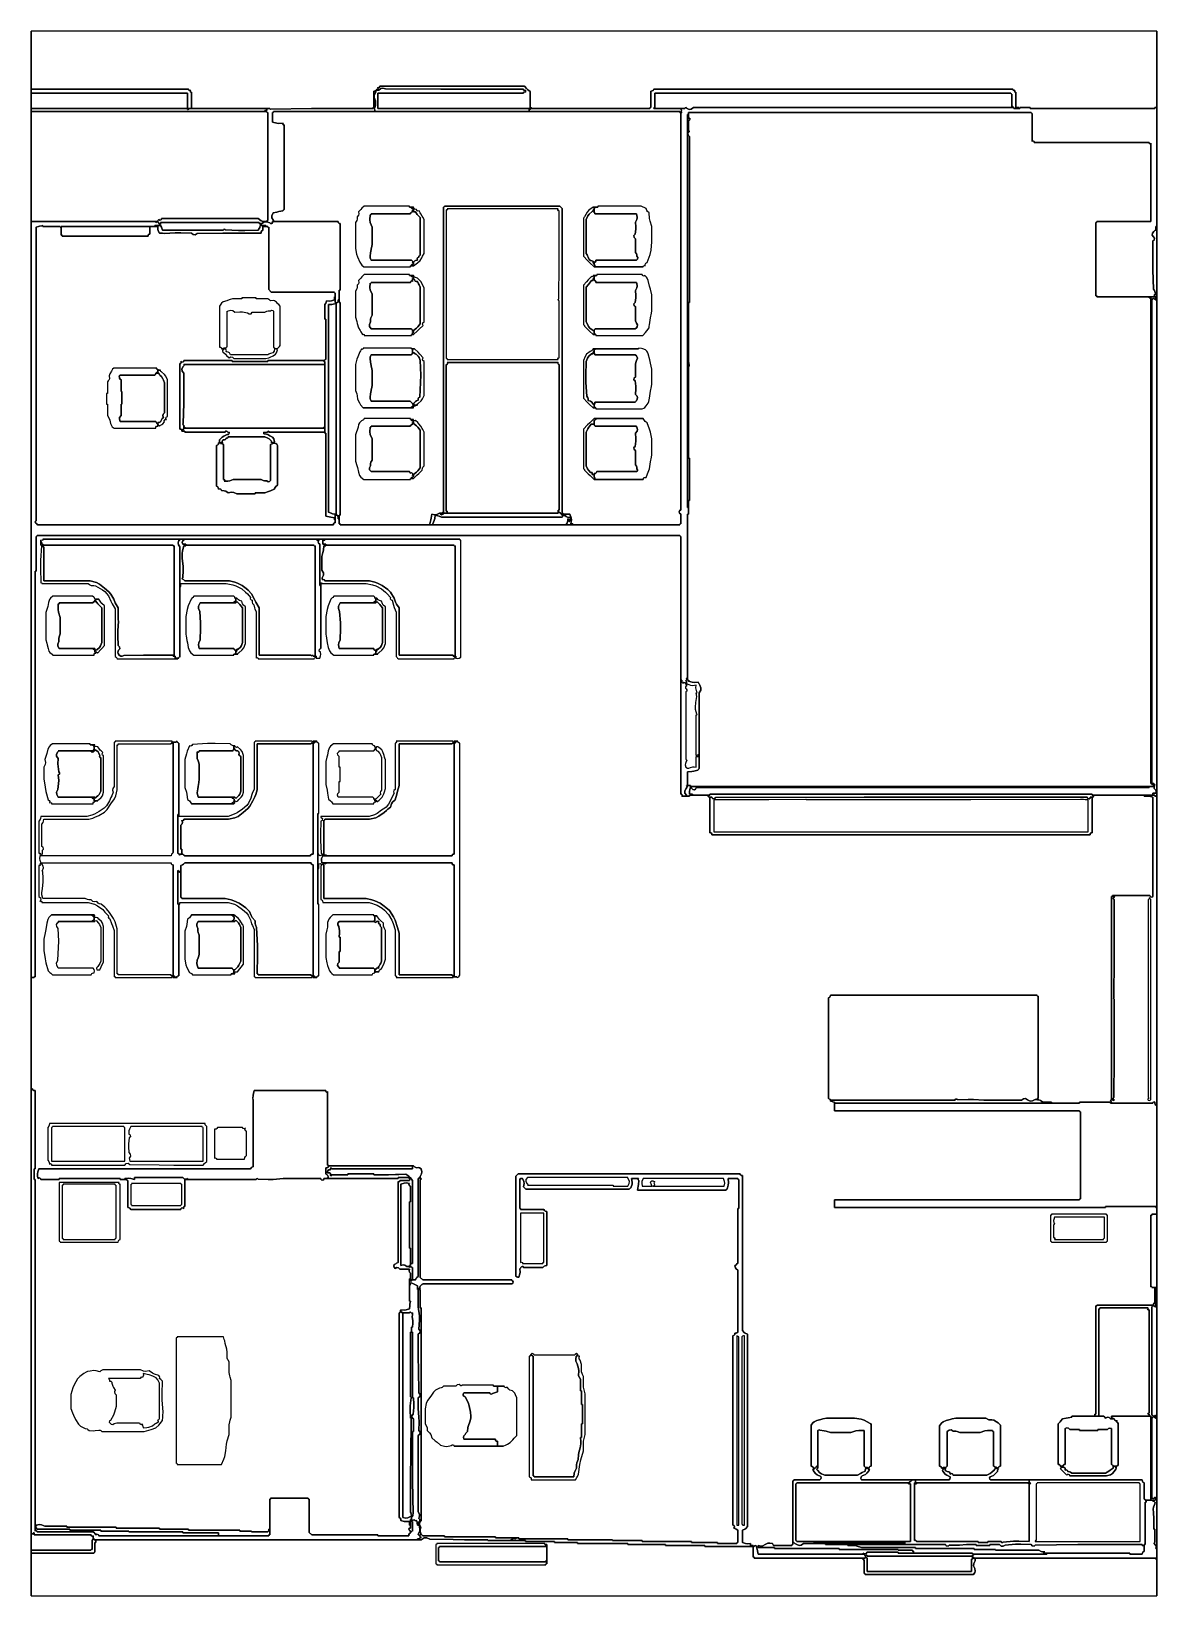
# Model space of a CAD drawing. Extents: x 0 to 0.099, y 0 to 0.137.
import ezdxf

# ---------------------------------------------------------------- set-up
doc = ezdxf.new("R2010")
doc.units = 0
doc.header["$LTSCALE"] = 0.001
doc.layers.get('0').update_dxf_attribs({"linetype": 'CONTINUOUS'})

msp = doc.modelspace()

# ---------------------------------------------------------------- linework, layer by layer
for p, q in [((0.039583, 0.13711), (0.000085, 0.13711)), ((0.000085, 0.13711), (0.000085, 0.132029)), ((0.000085, 0.132029), (0.000085, 0.13711)), ((0.000085, 0.13711), (0.000085, 0.132029)), ((0.059333, 0.13711), (0.039583, 0.13711)), ((0.098831, 0.13711), (0.059333, 0.13711)), ((0.098831, 0.13042), (0.098831, 0.13711)), ((0.098831, 0.13711), (0.098831, 0.13042)), ((0.098831, 0.13042), (0.098831, 0.13711)), ((0.013889, 0.132029), (0.000085, 0.132029)), ((0.000085, 0.132029), (0.013889, 0.132029)), ((0.013889, 0.132029), (0.000085, 0.132029)), ((0.000085, 0.132029), (0.000085, 0.13169)), ((0.000085, 0.13169), (0.000085, 0.132029)), ((0.000085, 0.132029), (0.000085, 0.13169)), ((0.000085, 0.132029), (0.013889, 0.132029)), ((0.013889, 0.132029), (0.000085, 0.132029)), ((0.000085, 0.132029), (0.013889, 0.132029)), ((0.013897, 0.131954), (0.013889, 0.132029)), ((0.013889, 0.132029), (0.013897, 0.131954)), ((0.013993, 0.131906), (0.013897, 0.131954)), ((0.013897, 0.131954), (0.013993, 0.131906)), ((0.014058, 0.131944), (0.013993, 0.131906)), ((0.013993, 0.131906), (0.014058, 0.131944)), ((0.01402, 0.131879), (0.014058, 0.131944)), ((0.014058, 0.131944), (0.01402, 0.131879)), ((0.014068, 0.131783), (0.01402, 0.131879)), ((0.01402, 0.131879), (0.014068, 0.131783)), ((0.014143, 0.131775), (0.014068, 0.131783)), ((0.014068, 0.131783), (0.014143, 0.131775)), ((0.014143, 0.130335), (0.014143, 0.131775)), ((0.014143, 0.131775), (0.014143, 0.130335)), ((0.014143, 0.130335), (0.014143, 0.131775)), ((0.014143, 0.131775), (0.014143, 0.130335)), ((0.014143, 0.130335), (0.014143, 0.131775)), ((0.014143, 0.131775), (0.014143, 0.130335)), ((0.030149, 0.13186), (0.030318, 0.13186)), ((0.030318, 0.13186), (0.030149, 0.13186)), ((0.030149, 0.13186), (0.030318, 0.13186)), ((0.030149, 0.131284), (0.030149, 0.13186)), ((0.030318, 0.13186), (0.030149, 0.13186)), ((0.030149, 0.13186), (0.030318, 0.13186)), ((0.030318, 0.13186), (0.030149, 0.13186)), ((0.030149, 0.13186), (0.030149, 0.131284)), ((0.030318, 0.131775), (0.030174, 0.131506)), ((0.030174, 0.131506), (0.030318, 0.131775)), ((0.030572, 0.131944), (0.030318, 0.131944)), ((0.030318, 0.131944), (0.030572, 0.131944)), ((0.030572, 0.131944), (0.030318, 0.131944)), ((0.030318, 0.131944), (0.030318, 0.131775)), ((0.030318, 0.131775), (0.030318, 0.131944)), ((0.030318, 0.131944), (0.030318, 0.131775)), ((0.030318, 0.13186), (0.030318, 0.131944)), ((0.030318, 0.131944), (0.030318, 0.13186)), ((0.030318, 0.13186), (0.030318, 0.131944)), ((0.030318, 0.131944), (0.030403, 0.131944)), ((0.030403, 0.131944), (0.030318, 0.131944)), ((0.030318, 0.131944), (0.030403, 0.131944)), ((0.030318, 0.131775), (0.030318, 0.13186)), ((0.030318, 0.13186), (0.030318, 0.131775)), ((0.030318, 0.131775), (0.030318, 0.13186)), ((0.030478, 0.132037), (0.030403, 0.132029)), ((0.030403, 0.132029), (0.030478, 0.132037)), ((0.030403, 0.132029), (0.030403, 0.131944)), ((0.030403, 0.131944), (0.030403, 0.132029)), ((0.030403, 0.132029), (0.030403, 0.131944)), ((0.030403, 0.131944), (0.030403, 0.132029)), ((0.030403, 0.132029), (0.030403, 0.131944)), ((0.030403, 0.131944), (0.030403, 0.132029)), ((0.030403, 0.131944), (0.030572, 0.131944)), ((0.030572, 0.131944), (0.030403, 0.131944)), ((0.030403, 0.131944), (0.030572, 0.131944)), ((0.030527, 0.132133), (0.030478, 0.132037)), ((0.030478, 0.132037), (0.030527, 0.132133)), ((0.030553, 0.13216), (0.030488, 0.132199)), ((0.030488, 0.132199), (0.030527, 0.132133)), ((0.030527, 0.132133), (0.030488, 0.132199)), ((0.030488, 0.132199), (0.030553, 0.13216)), ((0.030649, 0.132208), (0.030553, 0.13216)), ((0.030553, 0.13216), (0.030649, 0.132208)), ((0.030766, 0.132091), (0.030572, 0.131944)), ((0.030572, 0.131944), (0.030766, 0.132091)), ((0.030657, 0.132283), (0.030649, 0.132208)), ((0.030649, 0.132208), (0.030657, 0.132283)), ((0.035738, 0.132283), (0.030657, 0.132283)), ((0.030657, 0.132283), (0.035738, 0.132283)), ((0.030929, 0.132126), (0.030766, 0.132091)), ((0.030766, 0.132091), (0.030929, 0.132126)), ((0.031165, 0.132071), (0.030929, 0.132126)), ((0.030929, 0.132126), (0.031165, 0.132071)), ((0.036009, 0.132038), (0.031165, 0.132071)), ((0.031165, 0.132071), (0.036009, 0.132038)), ((0.038279, 0.132283), (0.035738, 0.132283)), ((0.035738, 0.132283), (0.038279, 0.132283)), ((0.038432, 0.132029), (0.036009, 0.132038)), ((0.036009, 0.132038), (0.038432, 0.132029)), ((0.04336, 0.132283), (0.038279, 0.132283)), ((0.038279, 0.132283), (0.04336, 0.132283)), ((0.043276, 0.132029), (0.038432, 0.132029)), ((0.038432, 0.132029), (0.043276, 0.132029)), ((0.043284, 0.131954), (0.043276, 0.132029)), ((0.043276, 0.132029), (0.043284, 0.131954)), ((0.043276, 0.13169), (0.043284, 0.131766)), ((0.043284, 0.131766), (0.043276, 0.13169)), ((0.04338, 0.131906), (0.043284, 0.131954)), ((0.043284, 0.131954), (0.04338, 0.131906)), ((0.043284, 0.131766), (0.04338, 0.131814)), ((0.04338, 0.131814), (0.043284, 0.131766)), ((0.043549, 0.132082), (0.04336, 0.132283)), ((0.04336, 0.132283), (0.043549, 0.132082)), ((0.043445, 0.131944), (0.04338, 0.131906)), ((0.04338, 0.131906), (0.043445, 0.131944)), ((0.04338, 0.131814), (0.043445, 0.131775)), ((0.043445, 0.131775), (0.04338, 0.131814)), ((0.043445, 0.131877), (0.043445, 0.131944)), ((0.043445, 0.131944), (0.043445, 0.131877)), ((0.043445, 0.131843), (0.043445, 0.131877)), ((0.043445, 0.131877), (0.043445, 0.131843)), ((0.043445, 0.131775), (0.043445, 0.131843)), ((0.043445, 0.131843), (0.043445, 0.131775)), ((0.043652, 0.131988), (0.043549, 0.132082)), ((0.043549, 0.132082), (0.043652, 0.131988)), ((0.043869, 0.131817), (0.043652, 0.131988)), ((0.043652, 0.131988), (0.043869, 0.131817)), ((0.043869, 0.131258), (0.043869, 0.131817)), ((0.043869, 0.131817), (0.043869, 0.131258)), ((0.054575, 0.131878), (0.054455, 0.13186)), ((0.054455, 0.13186), (0.054575, 0.131878)), ((0.054455, 0.13186), (0.054455, 0.131284)), ((0.054455, 0.131284), (0.054455, 0.13186)), ((0.054645, 0.131925), (0.054575, 0.131878)), ((0.054575, 0.131878), (0.054645, 0.131925)), ((0.054709, 0.132029), (0.054645, 0.131925)), ((0.054645, 0.131925), (0.054709, 0.132029)), ((0.06731, 0.132029), (0.054709, 0.132029)), ((0.054709, 0.132029), (0.06731, 0.132029)), ((0.073611, 0.132029), (0.06731, 0.132029)), ((0.06731, 0.132029), (0.073611, 0.132029)), ((0.086213, 0.132029), (0.073611, 0.132029)), ((0.073611, 0.132029), (0.086213, 0.132029)), ((0.086221, 0.131954), (0.086213, 0.132029)), ((0.086213, 0.132029), (0.086221, 0.131954)), ((0.086317, 0.131906), (0.086221, 0.131954)), ((0.086221, 0.131954), (0.086317, 0.131906)), ((0.086382, 0.131944), (0.086317, 0.131906)), ((0.086317, 0.131906), (0.086382, 0.131944)), ((0.086343, 0.131879), (0.086382, 0.131944)), ((0.086382, 0.131944), (0.086343, 0.131879)), ((0.086391, 0.131783), (0.086343, 0.131879)), ((0.086343, 0.131879), (0.086391, 0.131783)), ((0.086467, 0.131775), (0.086391, 0.131783)), ((0.086391, 0.131783), (0.086467, 0.131775)), ((0.086467, 0.131233), (0.086467, 0.131775)), ((0.086467, 0.131775), (0.086467, 0.131233)), ((0.000085, 0.13169), (0.013804, 0.13169)), ((0.013804, 0.13169), (0.000085, 0.13169)), ((0.000085, 0.13169), (0.013804, 0.13169)), ((0.013804, 0.13169), (0.000085, 0.13169)), ((0.000085, 0.13169), (0.013804, 0.13169)), ((0.013804, 0.13169), (0.000085, 0.13169)), ((0.000085, 0.13169), (0.000085, 0.130335)), ((0.000085, 0.130335), (0.000085, 0.13169)), ((0.000085, 0.13169), (0.000085, 0.130335)), ((0.013804, 0.13169), (0.013804, 0.130251)), ((0.013804, 0.130251), (0.013804, 0.13169)), ((0.013804, 0.13169), (0.013804, 0.130251)), ((0.013804, 0.130335), (0.013804, 0.13169)), ((0.013804, 0.13169), (0.013804, 0.130335)), ((0.013804, 0.130335), (0.013804, 0.13169)), ((0.030056, 0.130383), (0.030102, 0.130428)), ((0.030102, 0.130428), (0.030056, 0.130383)), ((0.030064, 0.130335), (0.030056, 0.130383)), ((0.030056, 0.130383), (0.030064, 0.130335)), ((0.030102, 0.130428), (0.030149, 0.13042)), ((0.030149, 0.13042), (0.030102, 0.130428)), ((0.030149, 0.130996), (0.030149, 0.131284)), ((0.030149, 0.131284), (0.030149, 0.130996)), ((0.030149, 0.13042), (0.030149, 0.130996)), ((0.030149, 0.130996), (0.030149, 0.13042)), ((0.030174, 0.131506), (0.030163, 0.131296)), ((0.030163, 0.131296), (0.030174, 0.131506)), ((0.030163, 0.131296), (0.030276, 0.131013)), ((0.030276, 0.131013), (0.030163, 0.131296)), ((0.030274, 0.130596), (0.030191, 0.130335)), ((0.030191, 0.130335), (0.030274, 0.130596)), ((0.030292, 0.13074), (0.030274, 0.130596)), ((0.030274, 0.130596), (0.030292, 0.13074)), ((0.030276, 0.131013), (0.030292, 0.13074)), ((0.030292, 0.13074), (0.030276, 0.131013)), ((0.030488, 0.131148), (0.030488, 0.13169)), ((0.030488, 0.13169), (0.035603, 0.13169)), ((0.035603, 0.13169), (0.030488, 0.13169)), ((0.030488, 0.13169), (0.030488, 0.131148)), ((0.030488, 0.130877), (0.030488, 0.131148)), ((0.030488, 0.131148), (0.030488, 0.130877)), ((0.030488, 0.130335), (0.030488, 0.130877)), ((0.030488, 0.130877), (0.030488, 0.130335)), ((0.035603, 0.13169), (0.038161, 0.13169)), ((0.038161, 0.13169), (0.035603, 0.13169)), ((0.038161, 0.13169), (0.043276, 0.13169)), ((0.043276, 0.13169), (0.038161, 0.13169)), ((0.043869, 0.130979), (0.043869, 0.131258)), ((0.043869, 0.131258), (0.043869, 0.130979)), ((0.043869, 0.13042), (0.043869, 0.130979)), ((0.043869, 0.130979), (0.043869, 0.13042)), ((0.043916, 0.130428), (0.043869, 0.13042)), ((0.043869, 0.13042), (0.043916, 0.130428)), ((0.043961, 0.130383), (0.043916, 0.130428)), ((0.043916, 0.130428), (0.043961, 0.130383)), ((0.043953, 0.130335), (0.043961, 0.130383)), ((0.043961, 0.130383), (0.043953, 0.130335)), ((0.054407, 0.130428), (0.054362, 0.130383)), ((0.054362, 0.130383), (0.054407, 0.130428)), ((0.054362, 0.130383), (0.05437, 0.130335)), ((0.05437, 0.130335), (0.054362, 0.130383)), ((0.054455, 0.13042), (0.054407, 0.130428)), ((0.054407, 0.130428), (0.054455, 0.13042)), ((0.054455, 0.131284), (0.054455, 0.130996)), ((0.054455, 0.130996), (0.054455, 0.131284)), ((0.054455, 0.130996), (0.054455, 0.13042)), ((0.054455, 0.13042), (0.054455, 0.130996)), ((0.054698, 0.130382), (0.054747, 0.13043)), ((0.054747, 0.13043), (0.054698, 0.130382)), ((0.054709, 0.130335), (0.054698, 0.130382)), ((0.054698, 0.130382), (0.054709, 0.130335)), ((0.054747, 0.13043), (0.054793, 0.13042)), ((0.054793, 0.13042), (0.054747, 0.13043)), ((0.054793, 0.131182), (0.054793, 0.13169)), ((0.054793, 0.13169), (0.067293, 0.13169)), ((0.067293, 0.13169), (0.054793, 0.13169)), ((0.054793, 0.13169), (0.054793, 0.131182)), ((0.054793, 0.130928), (0.054793, 0.131182)), ((0.054793, 0.131182), (0.054793, 0.130928)), ((0.054793, 0.13042), (0.054793, 0.130928)), ((0.054793, 0.130928), (0.054793, 0.13042)), ((0.057419, 0.130335), (0.057443, 0.130401)), ((0.057443, 0.130401), (0.057419, 0.130335)), ((0.057443, 0.130401), (0.057536, 0.130424)), ((0.057536, 0.130424), (0.057443, 0.130401)), ((0.057536, 0.130424), (0.057588, 0.130378)), ((0.057588, 0.130378), (0.057536, 0.130424)), ((0.057588, 0.130378), (0.057794, 0.130259)), ((0.057794, 0.130259), (0.057588, 0.130378)), ((0.057994, 0.130273), (0.058181, 0.13042)), ((0.058181, 0.13042), (0.057994, 0.130273)), ((0.058181, 0.13042), (0.086213, 0.13042)), ((0.086213, 0.13042), (0.058181, 0.13042)), ((0.058181, 0.13042), (0.086213, 0.13042)), ((0.086297, 0.13042), (0.058181, 0.13042)), ((0.058181, 0.13042), (0.086297, 0.13042)), ((0.086297, 0.13042), (0.058181, 0.13042)), ((0.067293, 0.13169), (0.073543, 0.13169)), ((0.073543, 0.13169), (0.067293, 0.13169)), ((0.073543, 0.13169), (0.086043, 0.13169)), ((0.086043, 0.13169), (0.073543, 0.13169)), ((0.086043, 0.13169), (0.086035, 0.131643)), ((0.086035, 0.131643), (0.086043, 0.13169)), ((0.086035, 0.131643), (0.086081, 0.131598)), ((0.086081, 0.131598), (0.086035, 0.131643)), ((0.086081, 0.131598), (0.086128, 0.131606)), ((0.086128, 0.131606), (0.086081, 0.131598)), ((0.086128, 0.131606), (0.086128, 0.131165)), ((0.086128, 0.131165), (0.086128, 0.131606)), ((0.086128, 0.131165), (0.086128, 0.130945)), ((0.086128, 0.130945), (0.086128, 0.131165)), ((0.086128, 0.130945), (0.086128, 0.130505)), ((0.086128, 0.130505), (0.086128, 0.130945)), ((0.086128, 0.130505), (0.086162, 0.130505)), ((0.086162, 0.130505), (0.086128, 0.130505)), ((0.086162, 0.130505), (0.086179, 0.130505)), ((0.086179, 0.130505), (0.086162, 0.130505)), ((0.086179, 0.130505), (0.086213, 0.130505)), ((0.086213, 0.130505), (0.086179, 0.130505)), ((0.086213, 0.130505), (0.086213, 0.13042)), ((0.086213, 0.13042), (0.086213, 0.130505)), ((0.086213, 0.130505), (0.086213, 0.13042)), ((0.086213, 0.13042), (0.086213, 0.130505)), ((0.086213, 0.130505), (0.086213, 0.13042)), ((0.086213, 0.13042), (0.086213, 0.130505)), ((0.086213, 0.13042), (0.086297, 0.13042)), ((0.086297, 0.13042), (0.086213, 0.13042)), ((0.086213, 0.13042), (0.086297, 0.13042)), ((0.086297, 0.13042), (0.086297, 0.130386)), ((0.086297, 0.130386), (0.086297, 0.13042)), ((0.086297, 0.130386), (0.086297, 0.130369)), ((0.086297, 0.130369), (0.086297, 0.130386)), ((0.086297, 0.130369), (0.086297, 0.130335)), ((0.086297, 0.130335), (0.086297, 0.130369)), ((0.086467, 0.130962), (0.086467, 0.131233)), ((0.086467, 0.131233), (0.086467, 0.130962)), ((0.086467, 0.13042), (0.086467, 0.130962)), ((0.086467, 0.130962), (0.086467, 0.13042)), ((0.086568, 0.13042), (0.086467, 0.13042)), ((0.086467, 0.13042), (0.086568, 0.13042)), ((0.086619, 0.13042), (0.086568, 0.13042)), ((0.086568, 0.13042), (0.086619, 0.13042)), ((0.086721, 0.13042), (0.086619, 0.13042)), ((0.086619, 0.13042), (0.086721, 0.13042)), ((0.086721, 0.130335), (0.086721, 0.13042)), ((0.086721, 0.13042), (0.086721, 0.130335)), ((0.086721, 0.130335), (0.086721, 0.13042)), ((0.086721, 0.13042), (0.086721, 0.130335)), ((0.086721, 0.130335), (0.086721, 0.13042)), ((0.086721, 0.13042), (0.086721, 0.130335)), ((0.086806, 0.130386), (0.086806, 0.13042)), ((0.086806, 0.13042), (0.087178, 0.13042)), ((0.087178, 0.13042), (0.086806, 0.13042)), ((0.086806, 0.13042), (0.086806, 0.130386)), ((0.086806, 0.130369), (0.086806, 0.130386)), ((0.086806, 0.130386), (0.086806, 0.130369)), ((0.086806, 0.130335), (0.086806, 0.130369)), ((0.086806, 0.130369), (0.086806, 0.130335)), ((0.087178, 0.13042), (0.087364, 0.13042)), ((0.087364, 0.13042), (0.087178, 0.13042)), ((0.087364, 0.13042), (0.087737, 0.13042)), ((0.087737, 0.13042), (0.087364, 0.13042)), ((0.087737, 0.13042), (0.087737, 0.130386)), ((0.087737, 0.130386), (0.087737, 0.13042)), ((0.087737, 0.130386), (0.087737, 0.130369)), ((0.087737, 0.130369), (0.087737, 0.130386)), ((0.087737, 0.130369), (0.087737, 0.130335)), ((0.087737, 0.130335), (0.087737, 0.130369)), ((0.098662, 0.130386), (0.098662, 0.13042)), ((0.098662, 0.13042), (0.098831, 0.13042)), ((0.098831, 0.13042), (0.098662, 0.13042)), ((0.098662, 0.13042), (0.098831, 0.13042)), ((0.098831, 0.13042), (0.098662, 0.13042)), ((0.098662, 0.13042), (0.098831, 0.13042)), ((0.098831, 0.13042), (0.098662, 0.13042)), ((0.098662, 0.13042), (0.098662, 0.130386)), ((0.098662, 0.130369), (0.098662, 0.130386)), ((0.098662, 0.130386), (0.098662, 0.130369)), ((0.098662, 0.130335), (0.098662, 0.130369)), ((0.098662, 0.130369), (0.098662, 0.130335)), ((0.098831, 0.120003), (0.098831, 0.13042)), ((0.098831, 0.13042), (0.098831, 0.120003)), ((0.098831, 0.120003), (0.098831, 0.13042)), ((0.000085, 0.130335), (0.013804, 0.130335)), ((0.013804, 0.130335), (0.000085, 0.130335)), ((0.000085, 0.130335), (0.013804, 0.130335)), ((0.013804, 0.130335), (0.000085, 0.130335)), ((0.000085, 0.130335), (0.013804, 0.130335)), ((0.013804, 0.130335), (0.000085, 0.130335)), ((0.000085, 0.130335), (0.000085, 0.130081)), ((0.000085, 0.130081), (0.000085, 0.130335)), ((0.000085, 0.130335), (0.000085, 0.130081)), ((0.000085, 0.130081), (0.020579, 0.130081)), ((0.020579, 0.130081), (0.000085, 0.130081)), ((0.000085, 0.130081), (0.020579, 0.130081)), ((0.020749, 0.130081), (0.000085, 0.130081)), ((0.000085, 0.130081), (0.020749, 0.130081)), ((0.020749, 0.130081), (0.000085, 0.130081)), ((0.000085, 0.130081), (0.000085, 0.120427)), ((0.000085, 0.120427), (0.000085, 0.130081)), ((0.000085, 0.130081), (0.000085, 0.120427)), ((0.013804, 0.130251), (0.013804, 0.130335)), ((0.013804, 0.130335), (0.013804, 0.130251)), ((0.013804, 0.130251), (0.013804, 0.130335)), ((0.013804, 0.130251), (0.013851, 0.13024)), ((0.013851, 0.13024), (0.013804, 0.130251)), ((0.013851, 0.13024), (0.013899, 0.130289)), ((0.013899, 0.130289), (0.013851, 0.13024)), ((0.013899, 0.130289), (0.013889, 0.130335)), ((0.013889, 0.130335), (0.014143, 0.130335)), ((0.014143, 0.130335), (0.013889, 0.130335)), ((0.013889, 0.130335), (0.014143, 0.130335)), ((0.020749, 0.130335), (0.013889, 0.130335)), ((0.013889, 0.130335), (0.020749, 0.130335)), ((0.020749, 0.130335), (0.013889, 0.130335)), ((0.013889, 0.130335), (0.013899, 0.130289)), ((0.014143, 0.130335), (0.021003, 0.130335)), ((0.021003, 0.130335), (0.014143, 0.130335)), ((0.014143, 0.130335), (0.021003, 0.130335)), ((0.020579, 0.130081), (0.020579, 0.130166)), ((0.020579, 0.130166), (0.020579, 0.130081)), ((0.020579, 0.130081), (0.020579, 0.130166)), ((0.020579, 0.130166), (0.020647, 0.130166)), ((0.020647, 0.130166), (0.020579, 0.130166)), ((0.020579, 0.130166), (0.020579, 0.130081)), ((0.020579, 0.130081), (0.020579, 0.130166)), ((0.020579, 0.130166), (0.020579, 0.130081)), ((0.020579, 0.130081), (0.020749, 0.130081)), ((0.020749, 0.130081), (0.020579, 0.130081)), ((0.020579, 0.130081), (0.020749, 0.130081)), ((0.020647, 0.130166), (0.020681, 0.130166)), ((0.020681, 0.130166), (0.020647, 0.130166)), ((0.020681, 0.130166), (0.020749, 0.130166)), ((0.020749, 0.130166), (0.020681, 0.130166)), ((0.020738, 0.130034), (0.020749, 0.130081)), ((0.020749, 0.130081), (0.020738, 0.130034)), ((0.020787, 0.129986), (0.020738, 0.130034)), ((0.020738, 0.130034), (0.020787, 0.129986)), ((0.020749, 0.130166), (0.020749, 0.130335)), ((0.020749, 0.130335), (0.020749, 0.130166)), ((0.020749, 0.130166), (0.020749, 0.130335)), ((0.021003, 0.130335), (0.020749, 0.130335)), ((0.020749, 0.130335), (0.021003, 0.130335)), ((0.021003, 0.130335), (0.020749, 0.130335)), ((0.020749, 0.130335), (0.020749, 0.130166)), ((0.020749, 0.130166), (0.020749, 0.130335)), ((0.020749, 0.130335), (0.020749, 0.130166)), ((0.020833, 0.129997), (0.020787, 0.129986)), ((0.020787, 0.129986), (0.020833, 0.129997)), ((0.020833, 0.126203), (0.020833, 0.129997)), ((0.020833, 0.129997), (0.020833, 0.126203)), ((0.021003, 0.130335), (0.021008, 0.130298)), ((0.021008, 0.130298), (0.021003, 0.130335)), ((0.021008, 0.130298), (0.021054, 0.130275)), ((0.021054, 0.130275), (0.021008, 0.130298)), ((0.021054, 0.130275), (0.021087, 0.130293)), ((0.021087, 0.130293), (0.021054, 0.130275)), ((0.021087, 0.130293), (0.024678, 0.130327)), ((0.024678, 0.130327), (0.021087, 0.130293)), ((0.021257, 0.129658), (0.021257, 0.129997)), ((0.021257, 0.129997), (0.021304, 0.129986)), ((0.021304, 0.129986), (0.021257, 0.129997)), ((0.021257, 0.129997), (0.021257, 0.129658)), ((0.021257, 0.129488), (0.021257, 0.129658)), ((0.021257, 0.129658), (0.021257, 0.129488)), ((0.021257, 0.12915), (0.021257, 0.129488)), ((0.021257, 0.129488), (0.021257, 0.12915)), ((0.021619, 0.129054), (0.021257, 0.12915)), ((0.021257, 0.12915), (0.021619, 0.129054)), ((0.021304, 0.129986), (0.021352, 0.130034)), ((0.021352, 0.130034), (0.021304, 0.129986)), ((0.021352, 0.130034), (0.021341, 0.130081)), ((0.021341, 0.130081), (0.030234, 0.130081)), ((0.030234, 0.130081), (0.021341, 0.130081)), ((0.021341, 0.130081), (0.030234, 0.130081)), ((0.056995, 0.130081), (0.021341, 0.130081)), ((0.021341, 0.130081), (0.056995, 0.130081)), ((0.056995, 0.130081), (0.021341, 0.130081)), ((0.021341, 0.130081), (0.021352, 0.130034)), ((0.021815, 0.129036), (0.021619, 0.129054)), ((0.021619, 0.129054), (0.021815, 0.129036)), ((0.022188, 0.129065), (0.021815, 0.129036)), ((0.021815, 0.129036), (0.022188, 0.129065)), ((0.02215, 0.129), (0.022188, 0.129065)), ((0.022188, 0.129065), (0.02215, 0.129)), ((0.022198, 0.128904), (0.02215, 0.129)), ((0.02215, 0.129), (0.022198, 0.128904)), ((0.024678, 0.130327), (0.026474, 0.130335)), ((0.026474, 0.130335), (0.024678, 0.130327)), ((0.026474, 0.130335), (0.030064, 0.130335)), ((0.030064, 0.130335), (0.026474, 0.130335)), ((0.030191, 0.130335), (0.030173, 0.130302)), ((0.030173, 0.130302), (0.030191, 0.130335)), ((0.030173, 0.130302), (0.030196, 0.130256)), ((0.030196, 0.130256), (0.030173, 0.130302)), ((0.030196, 0.130256), (0.030234, 0.130251)), ((0.030234, 0.130251), (0.030196, 0.130256)), ((0.030234, 0.130251), (0.030234, 0.130081)), ((0.030234, 0.130081), (0.030234, 0.130251)), ((0.030234, 0.130251), (0.030234, 0.130081)), ((0.030234, 0.130081), (0.030234, 0.130251)), ((0.030234, 0.130251), (0.030234, 0.130081)), ((0.030234, 0.130081), (0.030234, 0.130251)), ((0.030234, 0.130081), (0.043784, 0.130081)), ((0.043784, 0.130081), (0.030234, 0.130081)), ((0.030234, 0.130081), (0.043784, 0.130081)), ((0.03584, 0.130335), (0.030488, 0.130335)), ((0.030488, 0.130335), (0.03584, 0.130335)), ((0.038516, 0.130335), (0.03584, 0.130335)), ((0.03584, 0.130335), (0.038516, 0.130335)), ((0.043869, 0.130335), (0.038516, 0.130335)), ((0.038516, 0.130335), (0.043869, 0.130335)), ((0.043784, 0.130081), (0.043784, 0.130251)), ((0.043784, 0.130251), (0.043784, 0.130081)), ((0.043784, 0.130081), (0.043784, 0.130251)), ((0.043784, 0.130251), (0.043831, 0.13024)), ((0.043831, 0.13024), (0.043784, 0.130251)), ((0.043784, 0.130251), (0.043784, 0.130081)), ((0.043784, 0.130081), (0.043784, 0.130251)), ((0.043784, 0.130251), (0.043784, 0.130081)), ((0.043784, 0.130081), (0.056995, 0.130081)), ((0.056995, 0.130081), (0.043784, 0.130081)), ((0.043784, 0.130081), (0.056995, 0.130081)), ((0.043831, 0.13024), (0.043879, 0.130289)), ((0.043879, 0.130289), (0.043831, 0.13024)), ((0.043879, 0.130289), (0.043869, 0.130335)), ((0.043869, 0.130335), (0.043879, 0.130289)), ((0.04812, 0.130335), (0.043953, 0.130335)), ((0.043953, 0.130335), (0.04812, 0.130335)), ((0.050203, 0.130335), (0.04812, 0.130335)), ((0.04812, 0.130335), (0.050203, 0.130335)), ((0.05437, 0.130335), (0.050203, 0.130335)), ((0.050203, 0.130335), (0.05437, 0.130335)), ((0.05708, 0.130335), (0.054709, 0.130335)), ((0.054709, 0.130335), (0.05708, 0.130335)), ((0.05708, 0.130335), (0.054709, 0.130335)), ((0.054709, 0.130335), (0.057419, 0.130335)), ((0.057419, 0.130335), (0.054709, 0.130335)), ((0.054709, 0.130335), (0.057419, 0.130335)), ((0.056995, 0.130081), (0.056995, 0.130047)), ((0.056995, 0.130047), (0.056995, 0.130081)), ((0.056995, 0.130047), (0.056995, 0.13003)), ((0.056995, 0.13003), (0.056995, 0.130047)), ((0.056995, 0.13003), (0.056995, 0.129997)), ((0.056995, 0.129997), (0.056995, 0.13003)), ((0.056995, 0.129997), (0.057165, 0.129997)), ((0.057165, 0.129997), (0.056995, 0.129997)), ((0.056995, 0.129997), (0.057165, 0.129997)), ((0.05708, 0.129997), (0.056995, 0.129997)), ((0.056995, 0.129997), (0.05708, 0.129997)), ((0.05708, 0.129997), (0.056995, 0.129997)), ((0.05708, 0.130251), (0.05708, 0.130335)), ((0.05708, 0.130335), (0.05708, 0.130251)), ((0.05708, 0.130251), (0.05708, 0.130335)), ((0.057419, 0.130335), (0.05708, 0.130335)), ((0.05708, 0.130335), (0.057419, 0.130335)), ((0.057419, 0.130335), (0.05708, 0.130335)), ((0.05708, 0.130335), (0.05708, 0.130251)), ((0.05708, 0.130251), (0.05708, 0.130335)), ((0.05708, 0.130335), (0.05708, 0.130251)), ((0.057117, 0.130246), (0.05708, 0.130251)), ((0.05708, 0.130251), (0.057117, 0.130246)), ((0.057165, 0.129997), (0.05708, 0.129997)), ((0.05708, 0.129997), (0.057165, 0.129997)), ((0.057165, 0.129997), (0.05708, 0.129997)), ((0.05708, 0.129997), (0.05708, 0.095105)), ((0.05708, 0.095105), (0.05708, 0.129997)), ((0.05708, 0.129997), (0.05708, 0.095105)), ((0.05708, 0.095105), (0.05708, 0.129997)), ((0.05708, 0.129997), (0.05708, 0.095105)), ((0.05708, 0.095105), (0.05708, 0.129997)), ((0.057109, 0.130097), (0.057122, 0.130166)), ((0.057122, 0.130166), (0.057109, 0.130097)), ((0.057121, 0.130051), (0.057109, 0.130097)), ((0.057109, 0.130097), (0.057121, 0.130051)), ((0.057141, 0.130199), (0.057117, 0.130246)), ((0.057117, 0.130246), (0.057141, 0.130199)), ((0.057165, 0.129997), (0.057121, 0.130051)), ((0.057121, 0.130051), (0.057165, 0.129997)), ((0.057122, 0.130166), (0.057141, 0.130199)), ((0.057141, 0.130199), (0.057122, 0.130166)), ((0.057673, 0.11604), (0.057673, 0.129827)), ((0.057673, 0.129827), (0.057757, 0.129827)), ((0.057757, 0.129827), (0.057673, 0.129827)), ((0.057673, 0.129827), (0.057757, 0.129827)), ((0.057757, 0.129827), (0.057673, 0.129827)), ((0.057673, 0.129827), (0.057757, 0.129827)), ((0.057757, 0.129827), (0.057673, 0.129827)), ((0.057673, 0.129827), (0.057673, 0.11604)), ((0.057757, 0.129827), (0.057757, 0.129997)), ((0.057757, 0.129997), (0.057757, 0.129827)), ((0.057757, 0.129827), (0.057757, 0.129997)), ((0.057757, 0.129997), (0.069783, 0.129997)), ((0.069783, 0.129997), (0.057757, 0.129997)), ((0.057757, 0.129997), (0.057757, 0.129488)), ((0.057757, 0.129488), (0.057757, 0.129997)), ((0.057757, 0.129997), (0.057757, 0.129488)), ((0.057757, 0.129488), (0.057757, 0.129827)), ((0.057757, 0.129827), (0.057757, 0.129488)), ((0.057757, 0.129488), (0.057757, 0.129827)), ((0.057791, 0.129488), (0.057757, 0.129488)), ((0.057757, 0.129488), (0.057791, 0.129488)), ((0.057757, 0.129319), (0.057833, 0.129327)), ((0.057833, 0.129327), (0.057757, 0.129319)), ((0.057757, 0.128946), (0.057757, 0.129319)), ((0.057757, 0.129319), (0.057757, 0.128946)), ((0.057808, 0.129488), (0.057791, 0.129488)), ((0.057791, 0.129488), (0.057808, 0.129488)), ((0.057794, 0.130259), (0.057994, 0.130273)), ((0.057994, 0.130273), (0.057794, 0.130259)), ((0.057842, 0.129488), (0.057808, 0.129488)), ((0.057808, 0.129488), (0.057842, 0.129488)), ((0.057833, 0.129327), (0.057881, 0.129423)), ((0.057881, 0.129423), (0.057833, 0.129327)), ((0.057881, 0.129423), (0.057842, 0.129488)), ((0.057842, 0.129488), (0.057881, 0.129423)), ((0.069783, 0.129997), (0.075796, 0.129997)), ((0.075796, 0.129997), (0.069783, 0.129997)), ((0.075796, 0.129997), (0.087822, 0.129997)), ((0.087822, 0.129997), (0.075796, 0.129997)), ((0.086297, 0.130335), (0.086721, 0.130335)), ((0.086721, 0.130335), (0.086297, 0.130335)), ((0.086297, 0.130335), (0.086721, 0.130335)), ((0.086806, 0.130335), (0.086297, 0.130335)), ((0.086297, 0.130335), (0.086806, 0.130335)), ((0.086806, 0.130335), (0.086297, 0.130335)), ((0.086721, 0.130335), (0.086806, 0.130335)), ((0.086806, 0.130335), (0.086721, 0.130335)), ((0.086721, 0.130335), (0.086806, 0.130335)), ((0.087737, 0.130335), (0.092107, 0.130335)), ((0.092107, 0.130335), (0.087737, 0.130335)), ((0.087822, 0.129997), (0.087814, 0.129949)), ((0.087814, 0.129949), (0.087822, 0.129997)), ((0.087814, 0.129949), (0.087859, 0.129904)), ((0.087859, 0.129904), (0.087814, 0.129949)), ((0.087859, 0.129904), (0.087907, 0.129912)), ((0.087907, 0.129912), (0.087859, 0.129904)), ((0.087907, 0.129912), (0.087907, 0.12893)), ((0.087907, 0.12893), (0.087907, 0.129912)), ((0.092107, 0.130335), (0.094292, 0.130335)), ((0.094292, 0.130335), (0.092107, 0.130335)), ((0.094292, 0.130335), (0.098662, 0.130335)), ((0.098662, 0.130335), (0.094292, 0.130335)), ((0.022273, 0.128896), (0.022198, 0.128904)), ((0.022198, 0.128904), (0.022273, 0.128896)), ((0.022273, 0.125932), (0.022273, 0.128896)), ((0.022273, 0.128896), (0.022273, 0.125932)), ((0.057695, 0.128169), (0.0578, 0.128303)), ((0.0578, 0.128303), (0.057695, 0.128169)), ((0.057712, 0.12799), (0.057695, 0.128169)), ((0.057695, 0.128169), (0.057712, 0.12799)), ((0.057842, 0.127879), (0.057712, 0.12799)), ((0.057712, 0.12799), (0.057842, 0.127879)), ((0.057757, 0.12876), (0.057757, 0.128946)), ((0.057757, 0.128946), (0.057757, 0.12876)), ((0.057757, 0.128388), (0.057757, 0.12876)), ((0.057757, 0.12876), (0.057757, 0.128388)), ((0.057795, 0.128383), (0.057757, 0.128388)), ((0.057757, 0.128388), (0.057795, 0.128383)), ((0.057819, 0.128335), (0.057795, 0.128383)), ((0.057795, 0.128383), (0.057819, 0.128335)), ((0.0578, 0.128303), (0.057819, 0.128335)), ((0.057819, 0.128335), (0.0578, 0.128303)), ((0.057842, 0.122053), (0.057842, 0.127879)), ((0.057842, 0.127879), (0.057842, 0.122053)), ((0.087907, 0.12893), (0.087907, 0.128438)), ((0.087907, 0.128438), (0.087907, 0.12893)), ((0.087907, 0.128438), (0.087907, 0.127456)), ((0.087907, 0.127456), (0.087907, 0.128438)), ((0.087907, 0.127456), (0.087972, 0.127495)), ((0.087972, 0.127495), (0.087907, 0.127456)), ((0.087972, 0.127495), (0.088068, 0.127447)), ((0.088068, 0.127447), (0.087972, 0.127495)), ((0.088068, 0.127447), (0.088076, 0.127371)), ((0.088076, 0.127371), (0.088068, 0.127447)), ((0.088076, 0.127371), (0.092107, 0.127371)), ((0.092107, 0.127371), (0.088076, 0.127371)), ((0.092107, 0.127371), (0.094123, 0.127371)), ((0.094123, 0.127371), (0.092107, 0.127371)), ((0.094123, 0.127371), (0.098154, 0.127371)), ((0.098154, 0.127371), (0.094123, 0.127371)), ((0.098154, 0.127371), (0.098162, 0.127296)), ((0.098162, 0.127296), (0.098154, 0.127371)), ((0.098162, 0.127296), (0.098258, 0.127248)), ((0.098258, 0.127248), (0.098162, 0.127296)), ((0.098258, 0.127248), (0.098323, 0.127287)), ((0.098323, 0.127287), (0.098258, 0.127248)), ((0.098323, 0.127287), (0.098323, 0.124543)), ((0.098323, 0.124543), (0.098323, 0.127287)), ((0.020833, 0.124306), (0.020833, 0.126203)), ((0.020833, 0.126203), (0.020833, 0.124306)), ((0.022273, 0.12445), (0.022273, 0.125932)), ((0.022273, 0.125932), (0.022273, 0.12445)), ((0.020833, 0.120512), (0.020833, 0.124306)), ((0.020833, 0.124306), (0.020833, 0.120512)), ((0.022273, 0.121485), (0.022273, 0.12445)), ((0.022273, 0.12445), (0.022273, 0.121485)), ((0.098323, 0.124543), (0.098323, 0.123171)), ((0.098323, 0.123171), (0.098323, 0.124543)), ((0.098323, 0.123171), (0.098323, 0.120427)), ((0.098323, 0.120427), (0.098323, 0.123171)), ((0.021191, 0.12094), (0.021299, 0.121189)), ((0.021299, 0.121189), (0.021191, 0.12094)), ((0.021203, 0.120745), (0.021191, 0.12094)), ((0.021191, 0.12094), (0.021203, 0.120745)), ((0.021341, 0.120512), (0.021203, 0.120745)), ((0.021203, 0.120745), (0.021341, 0.120512)), ((0.021299, 0.121189), (0.021637, 0.121259)), ((0.021637, 0.121259), (0.021299, 0.121189)), ((0.021637, 0.121259), (0.021807, 0.121293)), ((0.021807, 0.121293), (0.021637, 0.121259)), ((0.021807, 0.121293), (0.022146, 0.121358)), ((0.022146, 0.121358), (0.021807, 0.121293)), ((0.022146, 0.121358), (0.022197, 0.121409)), ((0.022197, 0.121409), (0.022146, 0.121358)), ((0.022197, 0.121409), (0.022222, 0.121435)), ((0.022222, 0.121435), (0.022197, 0.121409)), ((0.022222, 0.121435), (0.022273, 0.121485)), ((0.022273, 0.121485), (0.022222, 0.121435)), ((0.028667, 0.12085), (0.028666, 0.120641)), ((0.028784, 0.120983), (0.028667, 0.12085)), ((0.028818, 0.121099), (0.028784, 0.120983)), ((0.028991, 0.121483), (0.028794, 0.121274)), ((0.028794, 0.121274), (0.028818, 0.121099)), ((0.029092, 0.121585), (0.028991, 0.121483)), ((0.029302, 0.121782), (0.029092, 0.121585)), ((0.030894, 0.121782), (0.029302, 0.121782)), ((0.029785, 0.120575), (0.02981, 0.12102)), ((0.02981, 0.12102), (0.029785, 0.120575)), ((0.02981, 0.12102), (0.029858, 0.121012)), ((0.029858, 0.121012), (0.02981, 0.12102)), ((0.029858, 0.121012), (0.029903, 0.121057)), ((0.029903, 0.121057), (0.029858, 0.121012)), ((0.029903, 0.121057), (0.029895, 0.121104)), ((0.029895, 0.121104), (0.031267, 0.121104)), ((0.031267, 0.121104), (0.029895, 0.121104)), ((0.029895, 0.121104), (0.029903, 0.121057)), ((0.03169, 0.121782), (0.030894, 0.121782)), ((0.031267, 0.121104), (0.031953, 0.121104)), ((0.031953, 0.121104), (0.031267, 0.121104)), ((0.033283, 0.121782), (0.03169, 0.121782)), ((0.031953, 0.121104), (0.033325, 0.121104)), ((0.033325, 0.121104), (0.031953, 0.121104)), ((0.033283, 0.121748), (0.033283, 0.121782)), ((0.033283, 0.121731), (0.033283, 0.121748)), ((0.033283, 0.121697), (0.033283, 0.121731)), ((0.033452, 0.121697), (0.033283, 0.121697)), ((0.033283, 0.121697), (0.033452, 0.121697)), ((0.033452, 0.121697), (0.033283, 0.121697)), ((0.033325, 0.121104), (0.033387, 0.121193)), ((0.033387, 0.121193), (0.033325, 0.121104)), ((0.033387, 0.121193), (0.033436, 0.121233)), ((0.033436, 0.121233), (0.033387, 0.121193)), ((0.033436, 0.121233), (0.033537, 0.121274)), ((0.033537, 0.121274), (0.033436, 0.121233)), ((0.033452, 0.121612), (0.033452, 0.121697)), ((0.033452, 0.121697), (0.033452, 0.121612)), ((0.033452, 0.121612), (0.033452, 0.121697)), ((0.033621, 0.121697), (0.033452, 0.121697)), ((0.033452, 0.121697), (0.033621, 0.121697)), ((0.033621, 0.121697), (0.033452, 0.121697)), ((0.033452, 0.121697), (0.033452, 0.121612)), ((0.033452, 0.121612), (0.033452, 0.121697)), ((0.033452, 0.121697), (0.033452, 0.121612)), ((0.03352, 0.121579), (0.033452, 0.121612)), ((0.033452, 0.121612), (0.03352, 0.121579)), ((0.033554, 0.121562), (0.03352, 0.121579)), ((0.03352, 0.121579), (0.033554, 0.121562)), ((0.033537, 0.121375), (0.033537, 0.121443)), ((0.033537, 0.121443), (0.033621, 0.121443)), ((0.033621, 0.121443), (0.033537, 0.121443)), ((0.033537, 0.121443), (0.033621, 0.121443)), ((0.033621, 0.121443), (0.033537, 0.121443)), ((0.033537, 0.121443), (0.033621, 0.121443)), ((0.033621, 0.121443), (0.033537, 0.121443)), ((0.033537, 0.121443), (0.033537, 0.121375)), ((0.033537, 0.121341), (0.033537, 0.121375)), ((0.033537, 0.121375), (0.033537, 0.121341)), ((0.033537, 0.121274), (0.033537, 0.121341)), ((0.033537, 0.121341), (0.033537, 0.121274)), ((0.033621, 0.121528), (0.033554, 0.121562)), ((0.033554, 0.121562), (0.033621, 0.121528)), ((0.033673, 0.121575), (0.033621, 0.121697)), ((0.033621, 0.121443), (0.033621, 0.121528)), ((0.033621, 0.121528), (0.033621, 0.121443)), ((0.033621, 0.121443), (0.033621, 0.121528)), ((0.033621, 0.121528), (0.033621, 0.121274)), ((0.033621, 0.121274), (0.033621, 0.121528)), ((0.033621, 0.121528), (0.033621, 0.121274)), ((0.033621, 0.121274), (0.033621, 0.121443)), ((0.033621, 0.121443), (0.033621, 0.121274)), ((0.033621, 0.121274), (0.033621, 0.121443)), ((0.033621, 0.121274), (0.033689, 0.121274)), ((0.033689, 0.121274), (0.033621, 0.121274)), ((0.033746, 0.121514), (0.033673, 0.121575)), ((0.033689, 0.121274), (0.033723, 0.121274)), ((0.033723, 0.121274), (0.033689, 0.121274)), ((0.033723, 0.121274), (0.033791, 0.121274)), ((0.033791, 0.121274), (0.033723, 0.121274)), ((0.033875, 0.121485), (0.033746, 0.121514)), ((0.033791, 0.121274), (0.033937, 0.121054)), ((0.033937, 0.121054), (0.033791, 0.121274)), ((0.033927, 0.121384), (0.033875, 0.121485)), ((0.034017, 0.121339), (0.033927, 0.121384)), ((0.033937, 0.121054), (0.034024, 0.12095)), ((0.034024, 0.12095), (0.033937, 0.121054)), ((0.034129, 0.121358), (0.034017, 0.121339)), ((0.034024, 0.12095), (0.034214, 0.120766)), ((0.034214, 0.120766), (0.034024, 0.12095)), ((0.034174, 0.121254), (0.034129, 0.121358)), ((0.0342, 0.121203), (0.034174, 0.121254)), ((0.034256, 0.121104), (0.0342, 0.121203)), ((0.034214, 0.120766), (0.034214, 0.119444)), ((0.034214, 0.119444), (0.034214, 0.120766)), ((0.034387, 0.120908), (0.034256, 0.121104)), ((0.034446, 0.120806), (0.034387, 0.120908)), ((0.034553, 0.120596), (0.034446, 0.120806)), ((0.036294, 0.121689), (0.036247, 0.121697)), ((0.036247, 0.121697), (0.036247, 0.110993)), ((0.036247, 0.110993), (0.036247, 0.121697)), ((0.036247, 0.121697), (0.036294, 0.121689)), ((0.036339, 0.121735), (0.036294, 0.121689)), ((0.036294, 0.121689), (0.036339, 0.121735)), ((0.040379, 0.121782), (0.036331, 0.121782)), ((0.036331, 0.121782), (0.036339, 0.121735)), ((0.036339, 0.121735), (0.036331, 0.121782)), ((0.036331, 0.121782), (0.040379, 0.121782)), ((0.036548, 0.121435), (0.036501, 0.121443)), ((0.036501, 0.121443), (0.036501, 0.116226)), ((0.036593, 0.121481), (0.036548, 0.121435)), ((0.040481, 0.121528), (0.036585, 0.121528)), ((0.036585, 0.121528), (0.036593, 0.121481)), ((0.042403, 0.121782), (0.040379, 0.121782)), ((0.040379, 0.121782), (0.042403, 0.121782)), ((0.042429, 0.121528), (0.040481, 0.121528)), ((0.046452, 0.121782), (0.042403, 0.121782)), ((0.042403, 0.121782), (0.046452, 0.121782)), ((0.046325, 0.121528), (0.042429, 0.121528)), ((0.046286, 0.121463), (0.046325, 0.121528)), ((0.046334, 0.121367), (0.046286, 0.121463)), ((0.046409, 0.121358), (0.046334, 0.121367)), ((0.046409, 0.118276), (0.046409, 0.121358)), ((0.046536, 0.121697), (0.046452, 0.121782)), ((0.046452, 0.121782), (0.046536, 0.121697)), ((0.046579, 0.121655), (0.046536, 0.121697)), ((0.046536, 0.121697), (0.046579, 0.121655)), ((0.046663, 0.12157), (0.046579, 0.121655)), ((0.046579, 0.121655), (0.046663, 0.12157)), ((0.046663, 0.110882), (0.046663, 0.12157)), ((0.046663, 0.12157), (0.046663, 0.110882)), ((0.04856, 0.120749), (0.048526, 0.120681)), ((0.048577, 0.120783), (0.04856, 0.120749)), ((0.048611, 0.12085), (0.048577, 0.120783)), ((0.048856, 0.121235), (0.048611, 0.12085)), ((0.04878, 0.120596), (0.048929, 0.120916)), ((0.048929, 0.120916), (0.04878, 0.120596)), ((0.049017, 0.121413), (0.048856, 0.121235)), ((0.048929, 0.120916), (0.049037, 0.121069)), ((0.049037, 0.121069), (0.048929, 0.120916)), ((0.049373, 0.121697), (0.049017, 0.121413)), ((0.049037, 0.121069), (0.049289, 0.121316)), ((0.049289, 0.121316), (0.049037, 0.121069)), ((0.049289, 0.121316), (0.049348, 0.12133)), ((0.049348, 0.12133), (0.049289, 0.121316)), ((0.049348, 0.12133), (0.049383, 0.121383)), ((0.049383, 0.121383), (0.049348, 0.12133)), ((0.049543, 0.121697), (0.049373, 0.121697)), ((0.049373, 0.121697), (0.049543, 0.121697)), ((0.049543, 0.121697), (0.049373, 0.121697)), ((0.049383, 0.121383), (0.049373, 0.121443)), ((0.049373, 0.121443), (0.049458, 0.121443)), ((0.049458, 0.121443), (0.049373, 0.121443)), ((0.049373, 0.121443), (0.049458, 0.121443)), ((0.049458, 0.121443), (0.049373, 0.121443)), ((0.049373, 0.121443), (0.049458, 0.121443)), ((0.049458, 0.121443), (0.049373, 0.121443)), ((0.049373, 0.121443), (0.049383, 0.121383)), ((0.049458, 0.121443), (0.049458, 0.121612)), ((0.049458, 0.121612), (0.049458, 0.121443)), ((0.049458, 0.121443), (0.049458, 0.121612)), ((0.049458, 0.121612), (0.049492, 0.121612)), ((0.049492, 0.121612), (0.049458, 0.121612)), ((0.049458, 0.121612), (0.049458, 0.121189)), ((0.049458, 0.121189), (0.049458, 0.121612)), ((0.049458, 0.121612), (0.049458, 0.121189)), ((0.049458, 0.121189), (0.049458, 0.121443)), ((0.049458, 0.121443), (0.049458, 0.121189)), ((0.049458, 0.121189), (0.049458, 0.121443)), ((0.049458, 0.121189), (0.049505, 0.121199)), ((0.049505, 0.121199), (0.049458, 0.121189)), ((0.049492, 0.121612), (0.049509, 0.121612)), ((0.049509, 0.121612), (0.049492, 0.121612)), ((0.049505, 0.121199), (0.049553, 0.121151)), ((0.049553, 0.121151), (0.049505, 0.121199)), ((0.049509, 0.121612), (0.049543, 0.121612)), ((0.049543, 0.121612), (0.049509, 0.121612)), ((0.049543, 0.121612), (0.049543, 0.121697)), ((0.049543, 0.121697), (0.049543, 0.121612)), ((0.049543, 0.121612), (0.049543, 0.121697)), ((0.049797, 0.121697), (0.049543, 0.121697)), ((0.049543, 0.121697), (0.049797, 0.121697)), ((0.049797, 0.121697), (0.049543, 0.121697)), ((0.049543, 0.121697), (0.049543, 0.121612)), ((0.049543, 0.121612), (0.049543, 0.121697)), ((0.049543, 0.121697), (0.049543, 0.121612)), ((0.049553, 0.121151), (0.049543, 0.121104)), ((0.049543, 0.121104), (0.049553, 0.121151)), ((0.049543, 0.121104), (0.050999, 0.121104)), ((0.050999, 0.121104), (0.049543, 0.121104)), ((0.051321, 0.121782), (0.049797, 0.121782)), ((0.049797, 0.121782), (0.049797, 0.121748)), ((0.049797, 0.121748), (0.049797, 0.121731)), ((0.049797, 0.121731), (0.049797, 0.121697)), ((0.050999, 0.121104), (0.051728, 0.121104)), ((0.051728, 0.121104), (0.050999, 0.121104)), ((0.052083, 0.121782), (0.051321, 0.121782)), ((0.051728, 0.121104), (0.053184, 0.121104)), ((0.053184, 0.121104), (0.051728, 0.121104)), ((0.053608, 0.121782), (0.052083, 0.121782)), ((0.053184, 0.121104), (0.053179, 0.121067)), ((0.053179, 0.121067), (0.053184, 0.121104)), ((0.053179, 0.121067), (0.053194, 0.121038)), ((0.053194, 0.121038), (0.053179, 0.121067)), ((0.053194, 0.121038), (0.053227, 0.12102)), ((0.053227, 0.12102), (0.053194, 0.121038)), ((0.053254, 0.120762), (0.053224, 0.120612)), ((0.053224, 0.120612), (0.053254, 0.120762)), ((0.053227, 0.12102), (0.053254, 0.120762)), ((0.053254, 0.120762), (0.053227, 0.12102)), ((0.053777, 0.121697), (0.053608, 0.121782)), ((0.053862, 0.121655), (0.053777, 0.121697)), ((0.054031, 0.12157), (0.053862, 0.121655)), ((0.054079, 0.121393), (0.054031, 0.12157)), ((0.054141, 0.121302), (0.054079, 0.121393)), ((0.054285, 0.121189), (0.054141, 0.121302)), ((0.05433, 0.120706), (0.054285, 0.121189)), ((0.057842, 0.11914), (0.057842, 0.122053)), ((0.057842, 0.122053), (0.057842, 0.11914)), ((0.011009, 0.120427), (0.000085, 0.120427)), ((0.000085, 0.120427), (0.011009, 0.120427)), ((0.011009, 0.120427), (0.000085, 0.120427)), ((0.000085, 0.120427), (0.000085, 0.054116)), ((0.000085, 0.054116), (0.000085, 0.120427)), ((0.000085, 0.120427), (0.000085, 0.054116)), ((0.000085, 0.120427), (0.011179, 0.120427)), ((0.011179, 0.120427), (0.000085, 0.120427)), ((0.000085, 0.120427), (0.011179, 0.120427)), ((0.000508, 0.119919), (0.000705, 0.11999)), ((0.000705, 0.11999), (0.000508, 0.119919)), ((0.000508, 0.109621), (0.000508, 0.119919)), ((0.000508, 0.119919), (0.000508, 0.109621)), ((0.000705, 0.11999), (0.000809, 0.120016)), ((0.000809, 0.120016), (0.000705, 0.11999)), ((0.000809, 0.120016), (0.001016, 0.120046)), ((0.001016, 0.120046), (0.000809, 0.120016)), ((0.001016, 0.120046), (0.001049, 0.120065)), ((0.001049, 0.120065), (0.001016, 0.120046)), ((0.001049, 0.120065), (0.001097, 0.120041)), ((0.001097, 0.120041), (0.001049, 0.120065)), ((0.001097, 0.120041), (0.001101, 0.120003)), ((0.001101, 0.120003), (0.001097, 0.120041)), ((0.001101, 0.120003), (0.001711, 0.120003)), ((0.001711, 0.120003), (0.001101, 0.120003)), ((0.001711, 0.120003), (0.002016, 0.120003)), ((0.002016, 0.120003), (0.001711, 0.120003)), ((0.002016, 0.120003), (0.002625, 0.120003)), ((0.002625, 0.120003), (0.002016, 0.120003)), ((0.002625, 0.120003), (0.002625, 0.11997)), ((0.002625, 0.11997), (0.002625, 0.120003)), ((0.002625, 0.11997), (0.002625, 0.119953)), ((0.002625, 0.119953), (0.002625, 0.11997)), ((0.002625, 0.119953), (0.002625, 0.119919)), ((0.002625, 0.119919), (0.002625, 0.119953)), ((0.002625, 0.119919), (0.00271, 0.119919)), ((0.00271, 0.119919), (0.002625, 0.119919)), ((0.002625, 0.119919), (0.00271, 0.119919)), ((0.00271, 0.119919), (0.002625, 0.119919)), ((0.002625, 0.119919), (0.00271, 0.119919)), ((0.00271, 0.119919), (0.002625, 0.119919)), ((0.00271, 0.119919), (0.00271, 0.120003)), ((0.00271, 0.120003), (0.00271, 0.119919)), ((0.00271, 0.119919), (0.00271, 0.120003)), ((0.00271, 0.120003), (0.010925, 0.120003)), ((0.010925, 0.120003), (0.00271, 0.120003)), ((0.00271, 0.120003), (0.010925, 0.120003)), ((0.010501, 0.120003), (0.00271, 0.120003)), ((0.00271, 0.120003), (0.010501, 0.120003)), ((0.010501, 0.120003), (0.00271, 0.120003)), ((0.00271, 0.120003), (0.00271, 0.119241)), ((0.00271, 0.119241), (0.00271, 0.120003)), ((0.00271, 0.120003), (0.00271, 0.119241)), ((0.00271, 0.119241), (0.00271, 0.119919)), ((0.00271, 0.119919), (0.00271, 0.119241)), ((0.00271, 0.119241), (0.00271, 0.119919)), ((0.010501, 0.119326), (0.010501, 0.120003)), ((0.010501, 0.120003), (0.010501, 0.119326)), ((0.010501, 0.119326), (0.010501, 0.120003)), ((0.011179, 0.120003), (0.010501, 0.120003)), ((0.010501, 0.120003), (0.011179, 0.120003)), ((0.011179, 0.120003), (0.010501, 0.120003)), ((0.010501, 0.120003), (0.010501, 0.119326)), ((0.010501, 0.119326), (0.010501, 0.120003)), ((0.010501, 0.120003), (0.010501, 0.119326)), ((0.010925, 0.120003), (0.010925, 0.120088)), ((0.010925, 0.120088), (0.010925, 0.120003)), ((0.010925, 0.120003), (0.010925, 0.120088)), ((0.010925, 0.120088), (0.011348, 0.120088)), ((0.011348, 0.120088), (0.010925, 0.120088)), ((0.010925, 0.120088), (0.011348, 0.120088)), ((0.011433, 0.120088), (0.010925, 0.120088)), ((0.010925, 0.120088), (0.011433, 0.120088)), ((0.011433, 0.120088), (0.010925, 0.120088)), ((0.010925, 0.120088), (0.010925, 0.120003)), ((0.010925, 0.120003), (0.010925, 0.120088)), ((0.010925, 0.120088), (0.010925, 0.120003)), ((0.010925, 0.120003), (0.011179, 0.120003)), ((0.011179, 0.120003), (0.010925, 0.120003)), ((0.010925, 0.120003), (0.011179, 0.120003)), ((0.011009, 0.120342), (0.011009, 0.120427)), ((0.011009, 0.120427), (0.011009, 0.120342)), ((0.011009, 0.120342), (0.011009, 0.120427)), ((0.011179, 0.120427), (0.011009, 0.120427)), ((0.011009, 0.120427), (0.011179, 0.120427)), ((0.011179, 0.120427), (0.011009, 0.120427)), ((0.011009, 0.120427), (0.011009, 0.120342)), ((0.011009, 0.120342), (0.011009, 0.120427)), ((0.011009, 0.120427), (0.011009, 0.120342)), ((0.011099, 0.120401), (0.011009, 0.120342)), ((0.011009, 0.120342), (0.011099, 0.120401)), ((0.011227, 0.120358), (0.011099, 0.120401)), ((0.011099, 0.120401), (0.011227, 0.120358)), ((0.011179, 0.120427), (0.011199, 0.1205)), ((0.011199, 0.1205), (0.011179, 0.120427)), ((0.011179, 0.120003), (0.011188, 0.119757)), ((0.011188, 0.119757), (0.011179, 0.120003)), ((0.011188, 0.119757), (0.011226, 0.119624)), ((0.011226, 0.119624), (0.011188, 0.119757)), ((0.011199, 0.1205), (0.011217, 0.120536)), ((0.011217, 0.120536), (0.011199, 0.1205)), ((0.011217, 0.120536), (0.011264, 0.120596)), ((0.011264, 0.120596), (0.011217, 0.120536)), ((0.011226, 0.119624), (0.011348, 0.119411)), ((0.011348, 0.119411), (0.011226, 0.119624)), ((0.011264, 0.120257), (0.011227, 0.120358)), ((0.011227, 0.120358), (0.011264, 0.120257)), ((0.011264, 0.120596), (0.011353, 0.120538)), ((0.011353, 0.120538), (0.011264, 0.120596)), ((0.011433, 0.120257), (0.011264, 0.120257)), ((0.011264, 0.120257), (0.011433, 0.120257)), ((0.011433, 0.120257), (0.011264, 0.120257)), ((0.011264, 0.120257), (0.011433, 0.120257)), ((0.011433, 0.120257), (0.011264, 0.120257)), ((0.011264, 0.120257), (0.011433, 0.120257)), ((0.011348, 0.120088), (0.011348, 0.120173)), ((0.011348, 0.120173), (0.011348, 0.120088)), ((0.011348, 0.120088), (0.011348, 0.120173)), ((0.011348, 0.120173), (0.011382, 0.120173)), ((0.011382, 0.120173), (0.011348, 0.120173)), ((0.011348, 0.120173), (0.011348, 0.120088)), ((0.011348, 0.120088), (0.011348, 0.120173)), ((0.011348, 0.120173), (0.011348, 0.120088)), ((0.011348, 0.120088), (0.011433, 0.120088)), ((0.011433, 0.120088), (0.011348, 0.120088)), ((0.011348, 0.120088), (0.011433, 0.120088)), ((0.011348, 0.119411), (0.011518, 0.119409)), ((0.011518, 0.119409), (0.011348, 0.119411)), ((0.011353, 0.120538), (0.011481, 0.12058)), ((0.011481, 0.12058), (0.011353, 0.120538)), ((0.011382, 0.120173), (0.011399, 0.120173)), ((0.011399, 0.120173), (0.011382, 0.120173)), ((0.011399, 0.120173), (0.011433, 0.120173)), ((0.011433, 0.120173), (0.011399, 0.120173)), ((0.011433, 0.120257), (0.011433, 0.120342)), ((0.011433, 0.120342), (0.011433, 0.120257)), ((0.011433, 0.120257), (0.011433, 0.120342)), ((0.011433, 0.120342), (0.014888, 0.120342)), ((0.014888, 0.120342), (0.011433, 0.120342)), ((0.011433, 0.120342), (0.011433, 0.120173)), ((0.011433, 0.120173), (0.011433, 0.120342)), ((0.011433, 0.120342), (0.011433, 0.120173)), ((0.011433, 0.120173), (0.011433, 0.120257)), ((0.011433, 0.120257), (0.011433, 0.120173)), ((0.011433, 0.120173), (0.011433, 0.120257)), ((0.011433, 0.120088), (0.011499, 0.119918)), ((0.011499, 0.119918), (0.011433, 0.120088)), ((0.011481, 0.12058), (0.011518, 0.120681)), ((0.011518, 0.120681), (0.011481, 0.12058)), ((0.011499, 0.119918), (0.011533, 0.119833)), ((0.011533, 0.119833), (0.011499, 0.119918)), ((0.011518, 0.120681), (0.014905, 0.120681)), ((0.014905, 0.120681), (0.011518, 0.120681)), ((0.011518, 0.119409), (0.011605, 0.1194)), ((0.011605, 0.1194), (0.011518, 0.119409)), ((0.011533, 0.119833), (0.011602, 0.119665)), ((0.011602, 0.119665), (0.011533, 0.119833)), ((0.011602, 0.119665), (0.013736, 0.119665)), ((0.013736, 0.119665), (0.011602, 0.119665)), ((0.011605, 0.1194), (0.011772, 0.119368)), ((0.011772, 0.119368), (0.011605, 0.1194)), ((0.011772, 0.119368), (0.012718, 0.11944)), ((0.012718, 0.11944), (0.011772, 0.119368)), ((0.012718, 0.11944), (0.013195, 0.119449)), ((0.013195, 0.119449), (0.012718, 0.11944)), ((0.013195, 0.119449), (0.014143, 0.119411)), ((0.014143, 0.119411), (0.013195, 0.119449)), ((0.013736, 0.119665), (0.014804, 0.119665)), ((0.014804, 0.119665), (0.013736, 0.119665)), ((0.014143, 0.119411), (0.014298, 0.119278)), ((0.014298, 0.119278), (0.014143, 0.119411)), ((0.014476, 0.119263), (0.014651, 0.119368)), ((0.014651, 0.119368), (0.014476, 0.119263)), ((0.014651, 0.119368), (0.016887, 0.119402)), ((0.016887, 0.119402), (0.014651, 0.119368)), ((0.014804, 0.119665), (0.016938, 0.119665)), ((0.016938, 0.119665), (0.014804, 0.119665)), ((0.014888, 0.120342), (0.016616, 0.120342)), ((0.016616, 0.120342), (0.014888, 0.120342)), ((0.014905, 0.120681), (0.016599, 0.120681)), ((0.016599, 0.120681), (0.014905, 0.120681)), ((0.016599, 0.120681), (0.019986, 0.120681)), ((0.019986, 0.120681), (0.016599, 0.120681)), ((0.016616, 0.120342), (0.020071, 0.120342)), ((0.020071, 0.120342), (0.016616, 0.120342)), ((0.016887, 0.119402), (0.018005, 0.119411)), ((0.018005, 0.119411), (0.016887, 0.119402)), ((0.016938, 0.119665), (0.016962, 0.11973)), ((0.016962, 0.11973), (0.016938, 0.119665)), ((0.016962, 0.11973), (0.017055, 0.119753)), ((0.017055, 0.119753), (0.016962, 0.11973)), ((0.017055, 0.119753), (0.017107, 0.119707)), ((0.017107, 0.119707), (0.017055, 0.119753)), ((0.017107, 0.119707), (0.018257, 0.119639)), ((0.018257, 0.119639), (0.017107, 0.119707)), ((0.018005, 0.119411), (0.020241, 0.119411)), ((0.020241, 0.119411), (0.018005, 0.119411)), ((0.018257, 0.119639), (0.018835, 0.11963)), ((0.018835, 0.11963), (0.018257, 0.119639)), ((0.018835, 0.11963), (0.019986, 0.119665)), ((0.019986, 0.119665), (0.018835, 0.11963)), ((0.019986, 0.120681), (0.02025, 0.120496)), ((0.02025, 0.120496), (0.019986, 0.120681)), ((0.019986, 0.119665), (0.020093, 0.119813)), ((0.020093, 0.119813), (0.019986, 0.119665)), ((0.020071, 0.120342), (0.020071, 0.120308)), ((0.020071, 0.120308), (0.020071, 0.120342)), ((0.020071, 0.120308), (0.020071, 0.120291)), ((0.020071, 0.120291), (0.020071, 0.120308)), ((0.020071, 0.120291), (0.020071, 0.120257)), ((0.020071, 0.120257), (0.020071, 0.120291)), ((0.020071, 0.120257), (0.020325, 0.120257)), ((0.020325, 0.120257), (0.020071, 0.120257)), ((0.020071, 0.120257), (0.020325, 0.120257)), ((0.020156, 0.120257), (0.020071, 0.120257)), ((0.020071, 0.120257), (0.020156, 0.120257)), ((0.020156, 0.120257), (0.020071, 0.120257)), ((0.020093, 0.119813), (0.020131, 0.119907)), ((0.020131, 0.119907), (0.020093, 0.119813)), ((0.020131, 0.119907), (0.020156, 0.120088)), ((0.020156, 0.120088), (0.020131, 0.119907)), ((0.020156, 0.120173), (0.020156, 0.120257)), ((0.020156, 0.120257), (0.020156, 0.120173)), ((0.020156, 0.120173), (0.020156, 0.120257)), ((0.020325, 0.120257), (0.020156, 0.120257)), ((0.020156, 0.120257), (0.020325, 0.120257)), ((0.020325, 0.120257), (0.020156, 0.120257)), ((0.020156, 0.120257), (0.020156, 0.120173)), ((0.020156, 0.120173), (0.020156, 0.120257)), ((0.020156, 0.120257), (0.020156, 0.120173)), ((0.02019, 0.120173), (0.020156, 0.120173)), ((0.020156, 0.120173), (0.02019, 0.120173)), ((0.020156, 0.120088), (0.020241, 0.120088)), ((0.020241, 0.120088), (0.020156, 0.120088)), ((0.020156, 0.120088), (0.020241, 0.120088)), ((0.020664, 0.120088), (0.020156, 0.120088)), ((0.020156, 0.120088), (0.020664, 0.120088)), ((0.020664, 0.120088), (0.020156, 0.120088)), ((0.020207, 0.120173), (0.02019, 0.120173)), ((0.02019, 0.120173), (0.020207, 0.120173)), ((0.020241, 0.120173), (0.020207, 0.120173)), ((0.020207, 0.120173), (0.020241, 0.120173)), ((0.020241, 0.120088), (0.020241, 0.120173)), ((0.020241, 0.120173), (0.020241, 0.120088)), ((0.020241, 0.120088), (0.020241, 0.120173)), ((0.020241, 0.120173), (0.020241, 0.120088)), ((0.020241, 0.120088), (0.020241, 0.120173)), ((0.020241, 0.120173), (0.020241, 0.120088)), ((0.020241, 0.120088), (0.020664, 0.120088)), ((0.020664, 0.120088), (0.020241, 0.120088)), ((0.020241, 0.120088), (0.020664, 0.120088)), ((0.020241, 0.119411), (0.020259, 0.119531)), ((0.020259, 0.119531), (0.020241, 0.119411)), ((0.02025, 0.120496), (0.020427, 0.120437)), ((0.020427, 0.120437), (0.02025, 0.120496)), ((0.020259, 0.119531), (0.020306, 0.119601)), ((0.020306, 0.119601), (0.020259, 0.119531)), ((0.020306, 0.119601), (0.02041, 0.119665)), ((0.02041, 0.119665), (0.020306, 0.119601)), ((0.020325, 0.120257), (0.020559, 0.120396)), ((0.020559, 0.120396), (0.020325, 0.120257)), ((0.02041, 0.120003), (0.020664, 0.120003)), ((0.020664, 0.120003), (0.02041, 0.120003)), ((0.02041, 0.120003), (0.020664, 0.120003)), ((0.02041, 0.119868), (0.02041, 0.120003)), ((0.020833, 0.120003), (0.02041, 0.120003)), ((0.02041, 0.120003), (0.020833, 0.120003)), ((0.020833, 0.120003), (0.02041, 0.120003)), ((0.02041, 0.120003), (0.02041, 0.119868)), ((0.02041, 0.1198), (0.02041, 0.119868)), ((0.02041, 0.119868), (0.02041, 0.1198)), ((0.02041, 0.119665), (0.02041, 0.1198)), ((0.02041, 0.1198), (0.02041, 0.119665)), ((0.020427, 0.120437), (0.020749, 0.120427)), ((0.020749, 0.120427), (0.020427, 0.120437)), ((0.020559, 0.120396), (0.020754, 0.120408)), ((0.020754, 0.120408), (0.020559, 0.120396)), ((0.020664, 0.120003), (0.020664, 0.120088)), ((0.020664, 0.120088), (0.020664, 0.120003)), ((0.020664, 0.120003), (0.020664, 0.120088)), ((0.020664, 0.120088), (0.020664, 0.120003)), ((0.020664, 0.120003), (0.020664, 0.120088)), ((0.020664, 0.120088), (0.020664, 0.120003)), ((0.020664, 0.120003), (0.020833, 0.120003)), ((0.020833, 0.120003), (0.020664, 0.120003)), ((0.020664, 0.120003), (0.020833, 0.120003)), ((0.020741, 0.120474), (0.020786, 0.12052)), ((0.020786, 0.12052), (0.020741, 0.120474)), ((0.020749, 0.120427), (0.020741, 0.120474)), ((0.020741, 0.120474), (0.020749, 0.120427)), ((0.020754, 0.120408), (0.021003, 0.1203)), ((0.021003, 0.1203), (0.020754, 0.120408)), ((0.020786, 0.12052), (0.020833, 0.120512)), ((0.020833, 0.120512), (0.020786, 0.12052)), ((0.020833, 0.120003), (0.020823, 0.119957)), ((0.020823, 0.119957), (0.020833, 0.120003)), ((0.020823, 0.119957), (0.020871, 0.119908)), ((0.020871, 0.119908), (0.020823, 0.119957)), ((0.020871, 0.119908), (0.020918, 0.119919)), ((0.020918, 0.119919), (0.020871, 0.119908)), ((0.020918, 0.119919), (0.020918, 0.117734)), ((0.020918, 0.117734), (0.020918, 0.119919)), ((0.021003, 0.1203), (0.021087, 0.12024)), ((0.021087, 0.12024), (0.021003, 0.1203)), ((0.021087, 0.12024), (0.021196, 0.120259)), ((0.021196, 0.120259), (0.021087, 0.12024)), ((0.021196, 0.120259), (0.021257, 0.120342)), ((0.021257, 0.120342), (0.021196, 0.120259)), ((0.021257, 0.120393), (0.021257, 0.120427)), ((0.021257, 0.120427), (0.021341, 0.120427)), ((0.021341, 0.120427), (0.021257, 0.120427)), ((0.021257, 0.120427), (0.021341, 0.120427)), ((0.027016, 0.120427), (0.021257, 0.120427)), ((0.021257, 0.120427), (0.027016, 0.120427)), ((0.027016, 0.120427), (0.021257, 0.120427)), ((0.021257, 0.120427), (0.021257, 0.120393)), ((0.021257, 0.120376), (0.021257, 0.120393)), ((0.021257, 0.120393), (0.021257, 0.120376)), ((0.021257, 0.120342), (0.021257, 0.120376)), ((0.021257, 0.120376), (0.021257, 0.120342)), ((0.021341, 0.120427), (0.021341, 0.120512)), ((0.021341, 0.120512), (0.021341, 0.120427)), ((0.021341, 0.120427), (0.021341, 0.120512)), ((0.021341, 0.120512), (0.021341, 0.120427)), ((0.021341, 0.120427), (0.021341, 0.120512)), ((0.021341, 0.120512), (0.021341, 0.120427)), ((0.021341, 0.120427), (0.027016, 0.120427)), ((0.027016, 0.120427), (0.021341, 0.120427)), ((0.021341, 0.120427), (0.027016, 0.120427)), ((0.027019, 0.120331), (0.027016, 0.120427)), ((0.027016, 0.120427), (0.027019, 0.120331)), ((0.027089, 0.120261), (0.027019, 0.120331)), ((0.027019, 0.120331), (0.027089, 0.120261)), ((0.027185, 0.120257), (0.027089, 0.120261)), ((0.027089, 0.120261), (0.027185, 0.120257)), ((0.027185, 0.11792), (0.027185, 0.120257)), ((0.027185, 0.120257), (0.027185, 0.11792)), ((0.028637, 0.120528), (0.02854, 0.120342)), ((0.02854, 0.120342), (0.02854, 0.119428)), ((0.02854, 0.119428), (0.02854, 0.11897)), ((0.028666, 0.120641), (0.028637, 0.120528)), ((0.029822, 0.120335), (0.029785, 0.120575)), ((0.029785, 0.120575), (0.029822, 0.120335)), ((0.02998, 0.119919), (0.029822, 0.120335)), ((0.029822, 0.120335), (0.02998, 0.119919)), ((0.02998, 0.119309), (0.02998, 0.119919)), ((0.02998, 0.119919), (0.02998, 0.119309)), ((0.034214, 0.119444), (0.034214, 0.118784)), ((0.034214, 0.118784), (0.034214, 0.119444)), ((0.034553, 0.119411), (0.034553, 0.120596)), ((0.034553, 0.118818), (0.034553, 0.119411)), ((0.048526, 0.120681), (0.048526, 0.11936)), ((0.048526, 0.11936), (0.048526, 0.118699)), ((0.04878, 0.119411), (0.04878, 0.120596)), ((0.04878, 0.120596), (0.04878, 0.119411)), ((0.04878, 0.118818), (0.04878, 0.119411)), ((0.04878, 0.119411), (0.04878, 0.118818)), ((0.053125, 0.119744), (0.053057, 0.119326)), ((0.053057, 0.119326), (0.053125, 0.119744)), ((0.053224, 0.120612), (0.0531, 0.120384)), ((0.0531, 0.120384), (0.053224, 0.120612)), ((0.0531, 0.120384), (0.053133, 0.119962)), ((0.053133, 0.119962), (0.0531, 0.120384)), ((0.053133, 0.119962), (0.053125, 0.119744)), ((0.053125, 0.119744), (0.053133, 0.119962)), ((0.054382, 0.120462), (0.05433, 0.120706)), ((0.054539, 0.120003), (0.054382, 0.120462)), ((0.054539, 0.119461), (0.054539, 0.120003)), ((0.054539, 0.11919), (0.054539, 0.119461)), ((0.093543, 0.120334), (0.093496, 0.120342)), ((0.093496, 0.120342), (0.093496, 0.117768)), ((0.093496, 0.117768), (0.093496, 0.120342)), ((0.093496, 0.120342), (0.093543, 0.120334)), ((0.093589, 0.12038), (0.093543, 0.120334)), ((0.093543, 0.120334), (0.093589, 0.12038)), ((0.095478, 0.120427), (0.093581, 0.120427)), ((0.093581, 0.120427), (0.093589, 0.12038)), ((0.093589, 0.12038), (0.093581, 0.120427)), ((0.093581, 0.120427), (0.095478, 0.120427)), ((0.096426, 0.120427), (0.095478, 0.120427)), ((0.095478, 0.120427), (0.096426, 0.120427)), ((0.098323, 0.120427), (0.096426, 0.120427)), ((0.096426, 0.120427), (0.098323, 0.120427)), ((0.09844, 0.119233), (0.098455, 0.119396)), ((0.098455, 0.119396), (0.09844, 0.119233)), ((0.098455, 0.119396), (0.098577, 0.119538)), ((0.098577, 0.119538), (0.098455, 0.119396)), ((0.098577, 0.119538), (0.098626, 0.119607)), ((0.098626, 0.119607), (0.098577, 0.119538)), ((0.098626, 0.119607), (0.098666, 0.119638)), ((0.098666, 0.119638), (0.098626, 0.119607)), ((0.098666, 0.119638), (0.098747, 0.119665)), ((0.098747, 0.119665), (0.098666, 0.119638)), ((0.098747, 0.119868), (0.098747, 0.120003)), ((0.098747, 0.120003), (0.098831, 0.120003)), ((0.098831, 0.120003), (0.098747, 0.120003)), ((0.098747, 0.120003), (0.098831, 0.120003)), ((0.098831, 0.120003), (0.098747, 0.120003)), ((0.098747, 0.120003), (0.098831, 0.120003)), ((0.098831, 0.120003), (0.098747, 0.120003)), ((0.098747, 0.120003), (0.098747, 0.119868)), ((0.098747, 0.1198), (0.098747, 0.119868)), ((0.098747, 0.119868), (0.098747, 0.1198)), ((0.098747, 0.119665), (0.098747, 0.1198)), ((0.098747, 0.1198), (0.098747, 0.119665)), ((0.098831, 0.070037), (0.098831, 0.120003)), ((0.098831, 0.120003), (0.098831, 0.070037)), ((0.098831, 0.070037), (0.098831, 0.120003)), ((0.00271, 0.119241), (0.002757, 0.119251)), ((0.002757, 0.119251), (0.00271, 0.119241)), ((0.002757, 0.119251), (0.002805, 0.119203)), ((0.002805, 0.119203), (0.002757, 0.119251)), ((0.002805, 0.119203), (0.002795, 0.119157)), ((0.002795, 0.119157), (0.002805, 0.119203)), ((0.002795, 0.119157), (0.00581, 0.119157)), ((0.00581, 0.119157), (0.002795, 0.119157)), ((0.00581, 0.119157), (0.007317, 0.119157)), ((0.007317, 0.119157), (0.00581, 0.119157)), ((0.007317, 0.119157), (0.010332, 0.119157)), ((0.010332, 0.119157), (0.007317, 0.119157)), ((0.010332, 0.119157), (0.010335, 0.119252)), ((0.010335, 0.119252), (0.010332, 0.119157)), ((0.010335, 0.119252), (0.010406, 0.119322)), ((0.010406, 0.119322), (0.010335, 0.119252)), ((0.010406, 0.119322), (0.010501, 0.119326)), ((0.010501, 0.119326), (0.010406, 0.119322)), ((0.014298, 0.119278), (0.014476, 0.119263)), ((0.014476, 0.119263), (0.014298, 0.119278)), ((0.02854, 0.11897), (0.02854, 0.118056)), ((0.02854, 0.118056), (0.028634, 0.117566)), ((0.029887, 0.117835), (0.029937, 0.11814)), ((0.029937, 0.11814), (0.029887, 0.117835)), ((0.029937, 0.11814), (0.029954, 0.118242)), ((0.029954, 0.118242), (0.029937, 0.11814)), ((0.029954, 0.118242), (0.029963, 0.118293)), ((0.029963, 0.118293), (0.029954, 0.118242)), ((0.029963, 0.118293), (0.02998, 0.118394)), ((0.02998, 0.118394), (0.029963, 0.118293)), ((0.02998, 0.119004), (0.02998, 0.119309)), ((0.02998, 0.119309), (0.02998, 0.119004)), ((0.02998, 0.118394), (0.02998, 0.119004)), ((0.02998, 0.119004), (0.02998, 0.118394)), ((0.034214, 0.118784), (0.034214, 0.117463)), ((0.034214, 0.117463), (0.034214, 0.118784)), ((0.034553, 0.117632), (0.034553, 0.118818)), ((0.046401, 0.116734), (0.046409, 0.118276)), ((0.048526, 0.118699), (0.048526, 0.117378)), ((0.04878, 0.117632), (0.04878, 0.118818)), ((0.04878, 0.118818), (0.04878, 0.117632)), ((0.053057, 0.119326), (0.052952, 0.119192)), ((0.052952, 0.119192), (0.053057, 0.119326)), ((0.052952, 0.119192), (0.05297, 0.119013)), ((0.05297, 0.119013), (0.052952, 0.119192)), ((0.05297, 0.119013), (0.0531, 0.118902)), ((0.0531, 0.118902), (0.05297, 0.119013)), ((0.0531, 0.118902), (0.0531, 0.118428)), ((0.0531, 0.118428), (0.0531, 0.118902)), ((0.0531, 0.118428), (0.0531, 0.118191)), ((0.0531, 0.118191), (0.0531, 0.118428)), ((0.0531, 0.118191), (0.0531, 0.117717)), ((0.0531, 0.117717), (0.0531, 0.118191)), ((0.054471, 0.117904), (0.054539, 0.118648)), ((0.054539, 0.118648), (0.054539, 0.11919)), ((0.057842, 0.113313), (0.057842, 0.11914)), ((0.057842, 0.11914), (0.057842, 0.113313)), ((0.098535, 0.119072), (0.09844, 0.119233)), ((0.09844, 0.119233), (0.098535, 0.119072)), ((0.098493, 0.118733), (0.098611, 0.118801)), ((0.098611, 0.118801), (0.098493, 0.118733)), ((0.098493, 0.117039), (0.098493, 0.118733)), ((0.098493, 0.118733), (0.098493, 0.117039)), ((0.098633, 0.118977), (0.098535, 0.119072)), ((0.098535, 0.119072), (0.098633, 0.118977)), ((0.098611, 0.118801), (0.098633, 0.118977)), ((0.098633, 0.118977), (0.098611, 0.118801)), ((0.020918, 0.117734), (0.020918, 0.116641)), ((0.020918, 0.116641), (0.020918, 0.117734)), ((0.020918, 0.116641), (0.020918, 0.114456)), ((0.020918, 0.114456), (0.020918, 0.116641)), ((0.027185, 0.116751), (0.027185, 0.11792)), ((0.027185, 0.11792), (0.027185, 0.116751)), ((0.027185, 0.114414), (0.027185, 0.116751)), ((0.027185, 0.116751), (0.027185, 0.114414)), ((0.028634, 0.117566), (0.028712, 0.117322)), ((0.028712, 0.117322), (0.028921, 0.11687)), ((0.028921, 0.11687), (0.029024, 0.116679)), ((0.029024, 0.116679), (0.029096, 0.116589)), ((0.02981, 0.117378), (0.029861, 0.117683)), ((0.029861, 0.117683), (0.02981, 0.117378)), ((0.029826, 0.117239), (0.02981, 0.117378)), ((0.02981, 0.117378), (0.029826, 0.117239)), ((0.029843, 0.117169), (0.029826, 0.117239)), ((0.029826, 0.117239), (0.029843, 0.117169)), ((0.029895, 0.117039), (0.029843, 0.117169)), ((0.029843, 0.117169), (0.029895, 0.117039)), ((0.029861, 0.117683), (0.029887, 0.117835)), ((0.029887, 0.117835), (0.029861, 0.117683)), ((0.031318, 0.117039), (0.029895, 0.117039)), ((0.029895, 0.117039), (0.031318, 0.117039)), ((0.032029, 0.117039), (0.031318, 0.117039)), ((0.031318, 0.117039), (0.032029, 0.117039)), ((0.033452, 0.117039), (0.032029, 0.117039)), ((0.032029, 0.117039), (0.033452, 0.117039)), ((0.033525, 0.116961), (0.033452, 0.117039)), ((0.033452, 0.117039), (0.033525, 0.116961)), ((0.033452, 0.116616), (0.03352, 0.11665)), ((0.03352, 0.11665), (0.033452, 0.116616)), ((0.033452, 0.116531), (0.033452, 0.116616)), ((0.033452, 0.116616), (0.033452, 0.116531)), ((0.033452, 0.116531), (0.033452, 0.116616)), ((0.033452, 0.116616), (0.033452, 0.116531)), ((0.033452, 0.116531), (0.033452, 0.116616)), ((0.033452, 0.116616), (0.033452, 0.116531)), ((0.03352, 0.11665), (0.033554, 0.116667)), ((0.033554, 0.116667), (0.03352, 0.11665)), ((0.033549, 0.116892), (0.033525, 0.116961)), ((0.033525, 0.116961), (0.033549, 0.116892)), ((0.033537, 0.116785), (0.033549, 0.116892)), ((0.033549, 0.116892), (0.033537, 0.116785)), ((0.033621, 0.116785), (0.033537, 0.116785)), ((0.033537, 0.116785), (0.033621, 0.116785)), ((0.033621, 0.116785), (0.033537, 0.116785)), ((0.033537, 0.116785), (0.033621, 0.116785)), ((0.033621, 0.116785), (0.033537, 0.116785)), ((0.033537, 0.116785), (0.033621, 0.116785)), ((0.033554, 0.116667), (0.033621, 0.116701)), ((0.033621, 0.116701), (0.033554, 0.116667)), ((0.033732, 0.116974), (0.033621, 0.11687)), ((0.033621, 0.11687), (0.033732, 0.116974)), ((0.033621, 0.11687), (0.033621, 0.116701)), ((0.033621, 0.116701), (0.033621, 0.11687)), ((0.033621, 0.11687), (0.033621, 0.116701)), ((0.033621, 0.116785), (0.033621, 0.11687)), ((0.033621, 0.11687), (0.033621, 0.116785)), ((0.033621, 0.116785), (0.033621, 0.11687)), ((0.033621, 0.116701), (0.033621, 0.116785)), ((0.033621, 0.116785), (0.033621, 0.116701)), ((0.033621, 0.116701), (0.033621, 0.116785)), ((0.033621, 0.116531), (0.033858, 0.116718)), ((0.033811, 0.117013), (0.033732, 0.116974)), ((0.033732, 0.116974), (0.033811, 0.117013)), ((0.03396, 0.117039), (0.033811, 0.117013)), ((0.033811, 0.117013), (0.03396, 0.117039)), ((0.033858, 0.116718), (0.033976, 0.116811)), ((0.033986, 0.117242), (0.033941, 0.117151)), ((0.033941, 0.117151), (0.033986, 0.117242)), ((0.033941, 0.117151), (0.03396, 0.117039)), ((0.03396, 0.117039), (0.033941, 0.117151)), ((0.033976, 0.116811), (0.034214, 0.116997)), ((0.034087, 0.117293), (0.033986, 0.117242)), ((0.033986, 0.117242), (0.034087, 0.117293)), ((0.034103, 0.117377), (0.034087, 0.117293)), ((0.034087, 0.117293), (0.034103, 0.117377)), ((0.034138, 0.117425), (0.034103, 0.117377)), ((0.034103, 0.117377), (0.034138, 0.117425)), ((0.034214, 0.117463), (0.034138, 0.117425)), ((0.034138, 0.117425), (0.034214, 0.117463)), ((0.034214, 0.116997), (0.034341, 0.117255)), ((0.034341, 0.117255), (0.034409, 0.117382)), ((0.034409, 0.117382), (0.034553, 0.117632)), ((0.046367, 0.113652), (0.046401, 0.116734)), ((0.048526, 0.117378), (0.048896, 0.117003)), ((0.048848, 0.117497), (0.04878, 0.117632)), ((0.04878, 0.117632), (0.048848, 0.117497)), ((0.048882, 0.117429), (0.048848, 0.117497)), ((0.048848, 0.117497), (0.048882, 0.117429)), ((0.04895, 0.117293), (0.048882, 0.117429)), ((0.048882, 0.117429), (0.04895, 0.117293)), ((0.048896, 0.117003), (0.049083, 0.116816)), ((0.049038, 0.117095), (0.04895, 0.117293)), ((0.04895, 0.117293), (0.049038, 0.117095)), ((0.049161, 0.116997), (0.049038, 0.117095)), ((0.049038, 0.117095), (0.049161, 0.116997)), ((0.049083, 0.116816), (0.049458, 0.116446)), ((0.049373, 0.116955), (0.049161, 0.116997)), ((0.049161, 0.116997), (0.049373, 0.116955)), ((0.049373, 0.116887), (0.049373, 0.116955)), ((0.049373, 0.116955), (0.049373, 0.116887)), ((0.049373, 0.116853), (0.049373, 0.116887)), ((0.049373, 0.116887), (0.049373, 0.116853)), ((0.049373, 0.116785), (0.049373, 0.116853)), ((0.049373, 0.116853), (0.049373, 0.116785)), ((0.049458, 0.116785), (0.049373, 0.116785)), ((0.049373, 0.116785), (0.049458, 0.116785)), ((0.049458, 0.116785), (0.049373, 0.116785)), ((0.049373, 0.116785), (0.049458, 0.116785)), ((0.049458, 0.116785), (0.049373, 0.116785)), ((0.049373, 0.116785), (0.049458, 0.116785)), ((0.049554, 0.116873), (0.049458, 0.11687)), ((0.049458, 0.11687), (0.049554, 0.116873)), ((0.049458, 0.11687), (0.049458, 0.116616)), ((0.049458, 0.116616), (0.049458, 0.11687)), ((0.049458, 0.11687), (0.049458, 0.116616)), ((0.049458, 0.116785), (0.049458, 0.11687)), ((0.049458, 0.11687), (0.049458, 0.116785)), ((0.049458, 0.116785), (0.049458, 0.11687)), ((0.049458, 0.116616), (0.049458, 0.116785)), ((0.049458, 0.116785), (0.049458, 0.116616)), ((0.049458, 0.116616), (0.049458, 0.116785)), ((0.049492, 0.116616), (0.049458, 0.116616)), ((0.049458, 0.116616), (0.049492, 0.116616)), ((0.049509, 0.116616), (0.049492, 0.116616)), ((0.049492, 0.116616), (0.049509, 0.116616)), ((0.049543, 0.116616), (0.049509, 0.116616)), ((0.049509, 0.116616), (0.049543, 0.116616)), ((0.049543, 0.116446), (0.049543, 0.116616)), ((0.049543, 0.116616), (0.049543, 0.116446)), ((0.049543, 0.116446), (0.049543, 0.116616)), ((0.049543, 0.116616), (0.049543, 0.116446)), ((0.049543, 0.116446), (0.049543, 0.116616)), ((0.049543, 0.116616), (0.049543, 0.116446)), ((0.049624, 0.116944), (0.049554, 0.116873)), ((0.049554, 0.116873), (0.049624, 0.116944)), ((0.049627, 0.117039), (0.049624, 0.116944)), ((0.049624, 0.116944), (0.049627, 0.117039)), ((0.05105, 0.117039), (0.049627, 0.117039)), ((0.049627, 0.117039), (0.05105, 0.117039)), ((0.051762, 0.117039), (0.05105, 0.117039)), ((0.05105, 0.117039), (0.051762, 0.117039)), ((0.053184, 0.117039), (0.051762, 0.117039)), ((0.051762, 0.117039), (0.053184, 0.117039)), ((0.0531, 0.117717), (0.053189, 0.117603)), ((0.053189, 0.117603), (0.0531, 0.117717)), ((0.053289, 0.117127), (0.053184, 0.117039)), ((0.053184, 0.117039), (0.053289, 0.117127)), ((0.053189, 0.117603), (0.05322, 0.117523)), ((0.05322, 0.117523), (0.053189, 0.117603)), ((0.05322, 0.117523), (0.053227, 0.117378)), ((0.053227, 0.117378), (0.05322, 0.117523)), ((0.053227, 0.117378), (0.053306, 0.117267)), ((0.053306, 0.117267), (0.053227, 0.117378)), ((0.053306, 0.117267), (0.053289, 0.117127)), ((0.053289, 0.117127), (0.053306, 0.117267)), ((0.053938, 0.116667), (0.053994, 0.116766)), ((0.053946, 0.116531), (0.053938, 0.116667)), ((0.053994, 0.116766), (0.054116, 0.116828)), ((0.054116, 0.116828), (0.054384, 0.117526)), ((0.054384, 0.117526), (0.054471, 0.117904)), ((0.093496, 0.117768), (0.093496, 0.11648)), ((0.093496, 0.11648), (0.093496, 0.117768)), ((0.098501, 0.116192), (0.098493, 0.117039)), ((0.098493, 0.117039), (0.098501, 0.116192)), ((0.028991, 0.115471), (0.028794, 0.115261)), ((0.028794, 0.115261), (0.028818, 0.115086)), ((0.029092, 0.115572), (0.028991, 0.115471)), ((0.029302, 0.115769), (0.029092, 0.115572)), ((0.029096, 0.116589), (0.02926, 0.116446)), ((0.02926, 0.116446), (0.030903, 0.116446)), ((0.030894, 0.115769), (0.029302, 0.115769)), ((0.03169, 0.115769), (0.030894, 0.115769)), ((0.030903, 0.116446), (0.031724, 0.116446)), ((0.033283, 0.115769), (0.03169, 0.115769)), ((0.031724, 0.116446), (0.033367, 0.116446)), ((0.033283, 0.115735), (0.033283, 0.115769)), ((0.033283, 0.115718), (0.033283, 0.115735)), ((0.033283, 0.115684), (0.033283, 0.115718)), ((0.033452, 0.115684), (0.033283, 0.115684)), ((0.033283, 0.115684), (0.033452, 0.115684)), ((0.033452, 0.115684), (0.033283, 0.115684)), ((0.033367, 0.116531), (0.033452, 0.116531)), ((0.033452, 0.116531), (0.033367, 0.116531)), ((0.033367, 0.116531), (0.033452, 0.116531)), ((0.033367, 0.116497), (0.033367, 0.116531)), ((0.033367, 0.11648), (0.033367, 0.116497)), ((0.033367, 0.116446), (0.033367, 0.11648)), ((0.033452, 0.116531), (0.033621, 0.116531)), ((0.033621, 0.116531), (0.033452, 0.116531)), ((0.033452, 0.116531), (0.033621, 0.116531)), ((0.033452, 0.1156), (0.033452, 0.115684)), ((0.033452, 0.115684), (0.033452, 0.1156)), ((0.033452, 0.1156), (0.033452, 0.115684)), ((0.033621, 0.115684), (0.033452, 0.115684)), ((0.033452, 0.115684), (0.033621, 0.115684)), ((0.033621, 0.115684), (0.033452, 0.115684)), ((0.033452, 0.115684), (0.033452, 0.1156)), ((0.033452, 0.1156), (0.033452, 0.115684)), ((0.033452, 0.115684), (0.033452, 0.1156)), ((0.03352, 0.115566), (0.033452, 0.1156)), ((0.033452, 0.1156), (0.03352, 0.115566)), ((0.033554, 0.115549), (0.03352, 0.115566)), ((0.03352, 0.115566), (0.033554, 0.115549)), ((0.033537, 0.115329), (0.033537, 0.11543)), ((0.033537, 0.11543), (0.033621, 0.11543)), ((0.033621, 0.11543), (0.033537, 0.11543)), ((0.033537, 0.11543), (0.033621, 0.11543)), ((0.033621, 0.11543), (0.033537, 0.11543)), ((0.033537, 0.11543), (0.033621, 0.11543)), ((0.033621, 0.11543), (0.033537, 0.11543)), ((0.033537, 0.11543), (0.033537, 0.115329)), ((0.033537, 0.115278), (0.033537, 0.115329)), ((0.033537, 0.115329), (0.033537, 0.115278)), ((0.033537, 0.115176), (0.033537, 0.115278)), ((0.033537, 0.115278), (0.033537, 0.115176)), ((0.033621, 0.115515), (0.033554, 0.115549)), ((0.033554, 0.115549), (0.033621, 0.115515)), ((0.033723, 0.115561), (0.033621, 0.115684)), ((0.033621, 0.11543), (0.033621, 0.115515)), ((0.033621, 0.115515), (0.033621, 0.11543)), ((0.033621, 0.11543), (0.033621, 0.115515)), ((0.033621, 0.115515), (0.033621, 0.115346)), ((0.033621, 0.115346), (0.033621, 0.115515)), ((0.033621, 0.115515), (0.033621, 0.115346)), ((0.033621, 0.115346), (0.033621, 0.11543)), ((0.033621, 0.11543), (0.033621, 0.115346)), ((0.033621, 0.115346), (0.033621, 0.11543)), ((0.033621, 0.115346), (0.033654, 0.115365)), ((0.033654, 0.115365), (0.033621, 0.115346)), ((0.033654, 0.115365), (0.033702, 0.115341)), ((0.033702, 0.115341), (0.033654, 0.115365)), ((0.033702, 0.115341), (0.033706, 0.115303)), ((0.033706, 0.115303), (0.033702, 0.115341)), ((0.033706, 0.115303), (0.033758, 0.115202)), ((0.033758, 0.115202), (0.033706, 0.115303)), ((0.033805, 0.11551), (0.033723, 0.115561)), ((0.03396, 0.115473), (0.033805, 0.11551)), ((0.034253, 0.115161), (0.03396, 0.115473)), ((0.036501, 0.116226), (0.036501, 0.113618)), ((0.048949, 0.115304), (0.048805, 0.115151)), ((0.049246, 0.1156), (0.048949, 0.115304)), ((0.049061, 0.115023), (0.049246, 0.115261)), ((0.049246, 0.115261), (0.049061, 0.115023)), ((0.049303, 0.115577), (0.049246, 0.1156)), ((0.049246, 0.115261), (0.049297, 0.115261)), ((0.049297, 0.115261), (0.049246, 0.115261)), ((0.049297, 0.115261), (0.049322, 0.115261)), ((0.049322, 0.115261), (0.049297, 0.115261)), ((0.049372, 0.115623), (0.049303, 0.115577)), ((0.049322, 0.115261), (0.049373, 0.115261)), ((0.049373, 0.115261), (0.049322, 0.115261)), ((0.049373, 0.115684), (0.049372, 0.115623)), ((0.049543, 0.115684), (0.049373, 0.115684)), ((0.049373, 0.115684), (0.049543, 0.115684)), ((0.049543, 0.115684), (0.049373, 0.115684)), ((0.049373, 0.115362), (0.049373, 0.11543)), ((0.049373, 0.11543), (0.049458, 0.11543)), ((0.049458, 0.11543), (0.049373, 0.11543)), ((0.049373, 0.11543), (0.049458, 0.11543)), ((0.049458, 0.11543), (0.049373, 0.11543)), ((0.049373, 0.11543), (0.049458, 0.11543)), ((0.049458, 0.11543), (0.049373, 0.11543)), ((0.049373, 0.11543), (0.049373, 0.115362)), ((0.049373, 0.115329), (0.049373, 0.115362)), ((0.049373, 0.115362), (0.049373, 0.115329)), ((0.049373, 0.115261), (0.049373, 0.115329)), ((0.049373, 0.115329), (0.049373, 0.115261)), ((0.049458, 0.116446), (0.049543, 0.116446)), ((0.049543, 0.116446), (0.049458, 0.116446)), ((0.049458, 0.116446), (0.049543, 0.116446)), ((0.049492, 0.1156), (0.049458, 0.1156)), ((0.049458, 0.1156), (0.049458, 0.115261)), ((0.049458, 0.115261), (0.049458, 0.1156)), ((0.049458, 0.1156), (0.049458, 0.115261)), ((0.049458, 0.11543), (0.049458, 0.1156)), ((0.049458, 0.1156), (0.049458, 0.11543)), ((0.049458, 0.11543), (0.049458, 0.1156)), ((0.049458, 0.1156), (0.049492, 0.1156)), ((0.049458, 0.115261), (0.049458, 0.11543)), ((0.049458, 0.11543), (0.049458, 0.115261)), ((0.049458, 0.115261), (0.049458, 0.11543)), ((0.049458, 0.115261), (0.049554, 0.115257)), ((0.049554, 0.115257), (0.049458, 0.115261)), ((0.049509, 0.1156), (0.049492, 0.1156)), ((0.049492, 0.1156), (0.049509, 0.1156)), ((0.049543, 0.1156), (0.049509, 0.1156)), ((0.049509, 0.1156), (0.049543, 0.1156)), ((0.049543, 0.116446), (0.053777, 0.116446)), ((0.053777, 0.116446), (0.049543, 0.116446)), ((0.049543, 0.116446), (0.053777, 0.116446)), ((0.049712, 0.115684), (0.049543, 0.115684)), ((0.049543, 0.115684), (0.049712, 0.115684)), ((0.049712, 0.115684), (0.049543, 0.115684)), ((0.049543, 0.115684), (0.049543, 0.1156)), ((0.049543, 0.1156), (0.049543, 0.115684)), ((0.049543, 0.115684), (0.049543, 0.1156)), ((0.049543, 0.1156), (0.049543, 0.115684)), ((0.049543, 0.115684), (0.049543, 0.1156)), ((0.049543, 0.1156), (0.049543, 0.115684)), ((0.049554, 0.115257), (0.049624, 0.115187)), ((0.049624, 0.115187), (0.049554, 0.115257)), ((0.051304, 0.115769), (0.049712, 0.115769)), ((0.049712, 0.115769), (0.049712, 0.115735)), ((0.049712, 0.115735), (0.049712, 0.115718)), ((0.049712, 0.115718), (0.049712, 0.115684)), ((0.0521, 0.115769), (0.051304, 0.115769)), ((0.053692, 0.115769), (0.0521, 0.115769)), ((0.053715, 0.11568), (0.053692, 0.115769)), ((0.053827, 0.115635), (0.053715, 0.11568)), ((0.053777, 0.116446), (0.053785, 0.116522)), ((0.053785, 0.116522), (0.053881, 0.11657)), ((0.053904, 0.115684), (0.053827, 0.115635)), ((0.053881, 0.11657), (0.053946, 0.116531)), ((0.05406, 0.115548), (0.053904, 0.115684)), ((0.054126, 0.115454), (0.05406, 0.115548)), ((0.054201, 0.115261), (0.054126, 0.115454)), ((0.05434, 0.114754), (0.054201, 0.115261)), ((0.057673, 0.109146), (0.057673, 0.11604)), ((0.057673, 0.11604), (0.057673, 0.109146)), ((0.093496, 0.11648), (0.093496, 0.113906)), ((0.093496, 0.113906), (0.093496, 0.11648)), ((0.098535, 0.114499), (0.098501, 0.116192)), ((0.098501, 0.116192), (0.098535, 0.114499)), ((0.020918, 0.114456), (0.021003, 0.114372)), ((0.021003, 0.114372), (0.020918, 0.114456)), ((0.021003, 0.114372), (0.021045, 0.114329)), ((0.021045, 0.114329), (0.021003, 0.114372)), ((0.021045, 0.114329), (0.02113, 0.114245)), ((0.02113, 0.114245), (0.021045, 0.114329)), ((0.02113, 0.114245), (0.023349, 0.114245)), ((0.023349, 0.114245), (0.02113, 0.114245)), ((0.023349, 0.114245), (0.024458, 0.114245)), ((0.024458, 0.114245), (0.023349, 0.114245)), ((0.024458, 0.114245), (0.026677, 0.114245)), ((0.026677, 0.114245), (0.024458, 0.114245)), ((0.026677, 0.114245), (0.026667, 0.114198)), ((0.026667, 0.114198), (0.026677, 0.114245)), ((0.026667, 0.114198), (0.026715, 0.11415)), ((0.026715, 0.11415), (0.026667, 0.114198)), ((0.026715, 0.11415), (0.026762, 0.11416)), ((0.026762, 0.11416), (0.026715, 0.11415)), ((0.026762, 0.11416), (0.026762, 0.113313)), ((0.026762, 0.113313), (0.026762, 0.11416)), ((0.026762, 0.11416), (0.026762, 0.113313)), ((0.026762, 0.113821), (0.026762, 0.11416)), ((0.026762, 0.11416), (0.026762, 0.113821)), ((0.026762, 0.113821), (0.026762, 0.11416)), ((0.0271, 0.113567), (0.0271, 0.114414)), ((0.0271, 0.114414), (0.0271, 0.113567)), ((0.0271, 0.113567), (0.0271, 0.114414)), ((0.0271, 0.114414), (0.027134, 0.114414)), ((0.027134, 0.114414), (0.0271, 0.114414)), ((0.0271, 0.114414), (0.0271, 0.113313)), ((0.0271, 0.113313), (0.0271, 0.114414)), ((0.0271, 0.114414), (0.0271, 0.113313)), ((0.027134, 0.114414), (0.027151, 0.114414)), ((0.027151, 0.114414), (0.027134, 0.114414)), ((0.027151, 0.114414), (0.027185, 0.114414)), ((0.027185, 0.114414), (0.027151, 0.114414)), ((0.028637, 0.114515), (0.02854, 0.114329)), ((0.02854, 0.114329), (0.02854, 0.113415)), ((0.028666, 0.114628), (0.028637, 0.114515)), ((0.028667, 0.114837), (0.028666, 0.114628)), ((0.028784, 0.11497), (0.028667, 0.114837)), ((0.028818, 0.115086), (0.028784, 0.11497)), ((0.029788, 0.114629), (0.02981, 0.115007)), ((0.02981, 0.115007), (0.029788, 0.114629)), ((0.029825, 0.114421), (0.029788, 0.114629)), ((0.029788, 0.114629), (0.029825, 0.114421)), ((0.02981, 0.115007), (0.029858, 0.114999)), ((0.029858, 0.114999), (0.02981, 0.115007)), ((0.02998, 0.114075), (0.029825, 0.114421)), ((0.029825, 0.114421), (0.02998, 0.114075)), ((0.029858, 0.114999), (0.029903, 0.115044)), ((0.029903, 0.115044), (0.029858, 0.114999)), ((0.029903, 0.115044), (0.029895, 0.115091)), ((0.029895, 0.115091), (0.031284, 0.115091)), ((0.031284, 0.115091), (0.029895, 0.115091)), ((0.029895, 0.115091), (0.029903, 0.115044)), ((0.02998, 0.11333), (0.02998, 0.114075)), ((0.02998, 0.114075), (0.02998, 0.11333)), ((0.031284, 0.115091), (0.031978, 0.115091)), ((0.031978, 0.115091), (0.031284, 0.115091)), ((0.031978, 0.115091), (0.033367, 0.115091)), ((0.033367, 0.115091), (0.031978, 0.115091)), ((0.033367, 0.115091), (0.033375, 0.115167)), ((0.033375, 0.115167), (0.033367, 0.115091)), ((0.033375, 0.115167), (0.033471, 0.115215)), ((0.033471, 0.115215), (0.033375, 0.115167)), ((0.033471, 0.115215), (0.033537, 0.115176)), ((0.033537, 0.115176), (0.033471, 0.115215)), ((0.033758, 0.115202), (0.033848, 0.115157)), ((0.033848, 0.115157), (0.033758, 0.115202)), ((0.033848, 0.115157), (0.03396, 0.115176)), ((0.03396, 0.115176), (0.033848, 0.115157)), ((0.03396, 0.115176), (0.03406, 0.114972)), ((0.03406, 0.114972), (0.03396, 0.115176)), ((0.03406, 0.114972), (0.034111, 0.114871)), ((0.034111, 0.114871), (0.03406, 0.114972)), ((0.034111, 0.114871), (0.034214, 0.114668)), ((0.034214, 0.114668), (0.034111, 0.114871)), ((0.034214, 0.114668), (0.034214, 0.113381)), ((0.034214, 0.113381), (0.034214, 0.114668)), ((0.034378, 0.114974), (0.034253, 0.115161)), ((0.034553, 0.114583), (0.034378, 0.114974)), ((0.034553, 0.113398), (0.034553, 0.114583)), ((0.048805, 0.115151), (0.048526, 0.114837)), ((0.048526, 0.114837), (0.048526, 0.113449)), ((0.04878, 0.114668), (0.048967, 0.114905)), ((0.048967, 0.114905), (0.04878, 0.114668)), ((0.04878, 0.113449), (0.04878, 0.114668)), ((0.04878, 0.114668), (0.04878, 0.113449)), ((0.048967, 0.114905), (0.049061, 0.115023)), ((0.049061, 0.115023), (0.048967, 0.114905)), ((0.049624, 0.115187), (0.049627, 0.115091)), ((0.049627, 0.115091), (0.049624, 0.115187)), ((0.049627, 0.115091), (0.05105, 0.115091)), ((0.05105, 0.115091), (0.049627, 0.115091)), ((0.05105, 0.115091), (0.051762, 0.115091)), ((0.051762, 0.115091), (0.05105, 0.115091)), ((0.051762, 0.115091), (0.053184, 0.115091)), ((0.053184, 0.115091), (0.051762, 0.115091)), ((0.053224, 0.114599), (0.0531, 0.114372)), ((0.0531, 0.114372), (0.053224, 0.114599)), ((0.0531, 0.114372), (0.053133, 0.113949)), ((0.053133, 0.113949), (0.0531, 0.114372)), ((0.053133, 0.113949), (0.053125, 0.113731)), ((0.053125, 0.113731), (0.053133, 0.113949)), ((0.053184, 0.115091), (0.053179, 0.115054)), ((0.053179, 0.115054), (0.053184, 0.115091)), ((0.053179, 0.115054), (0.053194, 0.115025)), ((0.053194, 0.115025), (0.053179, 0.115054)), ((0.053194, 0.115025), (0.053227, 0.115007)), ((0.053227, 0.115007), (0.053194, 0.115025)), ((0.053254, 0.114749), (0.053224, 0.114599)), ((0.053224, 0.114599), (0.053254, 0.114749)), ((0.053227, 0.115007), (0.053254, 0.114749)), ((0.053254, 0.114749), (0.053227, 0.115007)), ((0.054408, 0.1145), (0.05434, 0.114754)), ((0.054539, 0.113991), (0.054408, 0.1145)), ((0.054539, 0.113449), (0.054539, 0.113991)), ((0.093496, 0.113906), (0.093543, 0.113916)), ((0.093543, 0.113916), (0.093496, 0.113906)), ((0.093543, 0.113916), (0.093591, 0.113868)), ((0.093591, 0.113868), (0.093543, 0.113916)), ((0.098639, 0.114388), (0.098535, 0.114499)), ((0.098535, 0.114499), (0.098639, 0.114388)), ((0.098601, 0.113957), (0.09862, 0.113991)), ((0.09862, 0.113991), (0.098601, 0.113957)), ((0.098624, 0.113911), (0.098601, 0.113957)), ((0.098601, 0.113957), (0.098624, 0.113911)), ((0.09862, 0.113991), (0.098694, 0.114006)), ((0.098694, 0.114006), (0.09862, 0.113991)), ((0.098662, 0.113906), (0.098624, 0.113911)), ((0.098624, 0.113911), (0.098662, 0.113906)), ((0.098678, 0.114309), (0.098639, 0.114388)), ((0.098639, 0.114388), (0.098678, 0.114309)), ((0.098662, 0.113821), (0.098662, 0.113906)), ((0.098662, 0.113906), (0.098662, 0.113821)), ((0.098662, 0.113821), (0.098662, 0.113906)), ((0.098662, 0.113906), (0.098662, 0.113821)), ((0.098662, 0.113821), (0.098662, 0.113906)), ((0.098662, 0.113906), (0.098662, 0.113821)), ((0.098704, 0.11416), (0.098678, 0.114309)), ((0.098678, 0.114309), (0.098704, 0.11416)), ((0.098694, 0.114006), (0.098736, 0.114091)), ((0.098736, 0.114091), (0.098694, 0.114006)), ((0.098736, 0.114091), (0.098704, 0.11416)), ((0.098704, 0.11416), (0.098736, 0.114091)), ((0.016786, 0.11327), (0.016599, 0.113017)), ((0.016599, 0.113017), (0.016599, 0.111577)), ((0.016936, 0.113381), (0.016786, 0.11327)), ((0.017234, 0.113482), (0.016936, 0.113381)), ((0.017437, 0.11355), (0.017234, 0.113482)), ((0.017276, 0.111297), (0.017276, 0.112551)), ((0.017276, 0.112551), (0.017314, 0.112546)), ((0.017314, 0.112546), (0.017343, 0.11256)), ((0.017343, 0.11256), (0.017361, 0.112593)), ((0.017361, 0.112593), (0.017597, 0.112648)), ((0.017539, 0.113584), (0.017437, 0.11355)), ((0.017742, 0.113652), (0.017539, 0.113584)), ((0.017597, 0.112648), (0.017761, 0.112613)), ((0.018064, 0.113652), (0.017742, 0.113652)), ((0.017761, 0.112613), (0.017954, 0.112466)), ((0.017954, 0.112466), (0.018393, 0.112501)), ((0.018225, 0.113652), (0.018064, 0.113652)), ((0.018547, 0.113652), (0.018225, 0.113652)), ((0.018393, 0.112501), (0.01862, 0.112493)), ((0.019055, 0.113736), (0.018547, 0.113736)), ((0.018547, 0.113736), (0.018547, 0.113703)), ((0.018547, 0.113703), (0.018547, 0.113686)), ((0.018547, 0.113686), (0.018547, 0.113652)), ((0.019309, 0.113736), (0.019055, 0.113736)), ((0.019817, 0.113736), (0.019309, 0.113736)), ((0.019817, 0.113703), (0.019817, 0.113736)), ((0.019817, 0.113686), (0.019817, 0.113703)), ((0.019817, 0.113652), (0.019817, 0.113686)), ((0.020224, 0.113652), (0.019817, 0.113652)), ((0.020427, 0.113652), (0.020224, 0.113652)), ((0.020833, 0.113652), (0.020427, 0.113652)), ((0.020579, 0.112466), (0.020765, 0.112564)), ((0.020765, 0.112564), (0.020878, 0.112592)), ((0.020935, 0.113584), (0.020833, 0.113652)), ((0.020878, 0.112592), (0.021087, 0.112593)), ((0.020986, 0.11355), (0.020935, 0.113584)), ((0.021087, 0.113482), (0.020986, 0.11355)), ((0.021296, 0.1135), (0.021087, 0.113482)), ((0.021087, 0.112593), (0.021172, 0.112653)), ((0.021172, 0.112653), (0.021281, 0.112634)), ((0.021281, 0.112634), (0.021341, 0.112551)), ((0.021419, 0.113469), (0.021296, 0.1135)), ((0.021341, 0.112551), (0.021341, 0.111297)), ((0.021596, 0.113355), (0.021419, 0.113469)), ((0.021731, 0.11322), (0.021596, 0.113355)), ((0.021799, 0.113152), (0.021731, 0.11322)), ((0.021934, 0.113017), (0.021799, 0.113152)), ((0.021934, 0.111628), (0.021934, 0.113017)), ((0.02583, 0.113144), (0.025931, 0.113256)), ((0.025931, 0.113256), (0.02583, 0.113144)), ((0.02583, 0.112636), (0.02583, 0.113144)), ((0.02583, 0.113144), (0.02583, 0.112636)), ((0.02583, 0.112381), (0.02583, 0.112636)), ((0.02583, 0.112636), (0.02583, 0.112381)), ((0.025931, 0.113256), (0.02597, 0.113334)), ((0.02597, 0.113334), (0.025931, 0.113256)), ((0.02597, 0.113334), (0.025999, 0.113482)), ((0.025999, 0.113482), (0.02597, 0.113334)), ((0.025999, 0.113482), (0.026269, 0.113438)), ((0.026269, 0.113438), (0.025999, 0.113482)), ((0.026442, 0.113153), (0.026169, 0.113144)), ((0.026169, 0.113144), (0.026442, 0.113153)), ((0.026169, 0.113144), (0.026169, 0.10586)), ((0.026169, 0.10586), (0.026169, 0.113144)), ((0.026269, 0.113438), (0.026427, 0.113458)), ((0.026427, 0.113458), (0.026269, 0.113438)), ((0.026427, 0.113458), (0.026677, 0.113567)), ((0.026677, 0.113567), (0.026427, 0.113458)), ((0.026579, 0.11317), (0.026442, 0.113153)), ((0.026442, 0.113153), (0.026579, 0.11317)), ((0.026846, 0.113228), (0.026579, 0.11317)), ((0.026579, 0.11317), (0.026846, 0.113228)), ((0.026677, 0.11372), (0.026677, 0.113821)), ((0.026677, 0.113821), (0.026762, 0.113821)), ((0.026762, 0.113821), (0.026677, 0.113821)), ((0.026677, 0.113821), (0.026762, 0.113821)), ((0.026762, 0.113821), (0.026677, 0.113821)), ((0.026677, 0.113821), (0.026762, 0.113821)), ((0.026762, 0.113821), (0.026677, 0.113821)), ((0.026677, 0.113821), (0.026677, 0.11372)), ((0.026677, 0.113669), (0.026677, 0.11372)), ((0.026677, 0.11372), (0.026677, 0.113669)), ((0.026677, 0.113567), (0.026677, 0.113669)), ((0.026677, 0.113669), (0.026677, 0.113567)), ((0.026762, 0.113313), (0.026762, 0.113821)), ((0.026762, 0.113821), (0.026762, 0.113313)), ((0.026762, 0.113313), (0.026762, 0.113821)), ((0.026762, 0.113313), (0.026868, 0.113301)), ((0.026868, 0.113301), (0.026762, 0.113313)), ((0.026846, 0.094682), (0.026846, 0.113228)), ((0.026846, 0.113228), (0.026846, 0.094682)), ((0.026846, 0.094682), (0.026846, 0.113228)), ((0.026846, 0.113228), (0.026846, 0.094682)), ((0.026846, 0.094682), (0.026846, 0.113228)), ((0.026846, 0.113228), (0.026846, 0.094682)), ((0.026868, 0.113301), (0.026938, 0.113324)), ((0.026938, 0.113324), (0.026868, 0.113301)), ((0.026938, 0.113324), (0.027016, 0.113398)), ((0.027016, 0.113398), (0.026938, 0.113324)), ((0.027016, 0.113499), (0.027016, 0.113567)), ((0.027016, 0.113567), (0.0271, 0.113567)), ((0.0271, 0.113567), (0.027016, 0.113567)), ((0.027016, 0.113567), (0.0271, 0.113567)), ((0.0271, 0.113567), (0.027016, 0.113567)), ((0.027016, 0.113567), (0.0271, 0.113567)), ((0.0271, 0.113567), (0.027016, 0.113567)), ((0.027016, 0.113567), (0.027016, 0.113499)), ((0.027016, 0.113465), (0.027016, 0.113499)), ((0.027016, 0.113499), (0.027016, 0.113465)), ((0.027016, 0.113398), (0.027016, 0.113465)), ((0.027016, 0.113465), (0.027016, 0.113398)), ((0.0271, 0.113313), (0.0271, 0.113567)), ((0.0271, 0.113567), (0.0271, 0.113313)), ((0.0271, 0.113313), (0.0271, 0.113567)), ((0.027134, 0.113313), (0.0271, 0.113313)), ((0.0271, 0.113313), (0.027134, 0.113313)), ((0.027151, 0.113313), (0.027134, 0.113313)), ((0.027134, 0.113313), (0.027151, 0.113313)), ((0.027185, 0.113313), (0.027151, 0.113313)), ((0.027151, 0.113313), (0.027185, 0.113313)), ((0.027185, 0.10586), (0.027185, 0.113313)), ((0.027185, 0.113313), (0.027185, 0.10586)), ((0.02854, 0.113415), (0.02854, 0.112957)), ((0.02854, 0.112957), (0.02854, 0.112043)), ((0.02998, 0.112957), (0.02998, 0.11333)), ((0.02998, 0.11333), (0.02998, 0.112957)), ((0.02998, 0.112212), (0.02998, 0.112957)), ((0.02998, 0.112957), (0.02998, 0.112212)), ((0.034214, 0.113381), (0.034214, 0.112737)), ((0.034214, 0.112737), (0.034214, 0.113381)), ((0.034214, 0.112737), (0.034214, 0.11145)), ((0.034214, 0.11145), (0.034214, 0.112737)), ((0.034553, 0.112805), (0.034553, 0.113398)), ((0.034553, 0.111619), (0.034553, 0.112805)), ((0.036501, 0.113618), (0.036501, 0.108401)), ((0.04632, 0.1136), (0.046367, 0.113652)), ((0.046344, 0.113507), (0.04632, 0.1136)), ((0.046409, 0.113482), (0.046344, 0.113507)), ((0.046409, 0.111484), (0.046409, 0.113482)), ((0.048526, 0.113449), (0.048526, 0.112754)), ((0.048526, 0.112754), (0.048526, 0.111365)), ((0.04878, 0.112839), (0.04878, 0.113449)), ((0.04878, 0.113449), (0.04878, 0.112839)), ((0.04878, 0.111619), (0.04878, 0.112839)), ((0.04878, 0.112839), (0.04878, 0.111619)), ((0.053057, 0.113313), (0.052959, 0.113218)), ((0.052959, 0.113218), (0.053057, 0.113313)), ((0.052959, 0.113218), (0.052981, 0.113042)), ((0.052981, 0.113042), (0.052959, 0.113218)), ((0.052981, 0.113042), (0.0531, 0.112974)), ((0.0531, 0.112974), (0.052981, 0.113042)), ((0.053125, 0.113731), (0.053057, 0.113313)), ((0.053057, 0.113313), (0.053125, 0.113731)), ((0.0531, 0.112974), (0.0531, 0.112466)), ((0.0531, 0.112466), (0.0531, 0.112974)), ((0.054514, 0.112483), (0.054522, 0.112534)), ((0.054522, 0.112534), (0.054539, 0.112636)), ((0.054539, 0.113178), (0.054539, 0.113449)), ((0.054539, 0.112636), (0.054539, 0.113178)), ((0.057757, 0.111348), (0.057757, 0.113313)), ((0.057757, 0.113313), (0.057791, 0.113313)), ((0.057791, 0.113313), (0.057757, 0.113313)), ((0.057757, 0.113313), (0.057757, 0.111348)), ((0.057791, 0.113313), (0.057808, 0.113313)), ((0.057808, 0.113313), (0.057791, 0.113313)), ((0.057808, 0.113313), (0.057842, 0.113313)), ((0.057842, 0.113313), (0.057808, 0.113313)), ((0.093591, 0.113868), (0.093581, 0.113821)), ((0.093581, 0.113821), (0.093591, 0.113868)), ((0.093581, 0.113821), (0.098662, 0.113821)), ((0.098662, 0.113821), (0.093581, 0.113821)), ((0.093581, 0.113821), (0.098662, 0.113821)), ((0.098154, 0.113821), (0.093581, 0.113821)), ((0.093581, 0.113821), (0.098154, 0.113821)), ((0.098154, 0.113821), (0.093581, 0.113821)), ((0.098747, 0.113821), (0.098154, 0.113821)), ((0.098154, 0.113821), (0.098747, 0.113821)), ((0.098747, 0.113821), (0.098154, 0.113821)), ((0.098154, 0.113821), (0.098154, 0.113736)), ((0.098154, 0.113736), (0.098154, 0.113821)), ((0.098154, 0.113821), (0.098154, 0.113736)), ((0.098154, 0.113736), (0.098154, 0.113821)), ((0.098154, 0.113821), (0.098154, 0.113736)), ((0.098154, 0.113736), (0.098154, 0.113821)), ((0.098154, 0.113736), (0.098222, 0.113736)), ((0.098222, 0.113736), (0.098154, 0.113736)), ((0.098222, 0.113736), (0.098255, 0.113736)), ((0.098255, 0.113736), (0.098222, 0.113736)), ((0.098255, 0.113736), (0.098323, 0.113736)), ((0.098323, 0.113736), (0.098255, 0.113736)), ((0.098323, 0.113736), (0.098323, 0.096697)), ((0.098323, 0.096697), (0.098323, 0.113736)), ((0.098408, 0.113567), (0.098468, 0.113651)), ((0.098468, 0.113651), (0.098408, 0.113567)), ((0.098408, 0.096629), (0.098408, 0.113567)), ((0.098408, 0.113567), (0.098408, 0.096629)), ((0.098468, 0.113651), (0.098578, 0.113669)), ((0.098578, 0.113669), (0.098468, 0.113651)), ((0.098578, 0.113669), (0.098662, 0.113609)), ((0.098662, 0.113609), (0.098578, 0.113669)), ((0.098662, 0.113821), (0.098747, 0.113821)), ((0.098747, 0.113821), (0.098662, 0.113821)), ((0.098662, 0.113821), (0.098747, 0.113821)), ((0.098662, 0.113609), (0.09868, 0.113576)), ((0.09868, 0.113576), (0.098662, 0.113609)), ((0.09868, 0.113576), (0.098709, 0.113562)), ((0.098709, 0.113562), (0.09868, 0.113576)), ((0.098709, 0.113562), (0.098747, 0.113567)), ((0.098747, 0.113567), (0.098709, 0.113562)), ((0.098747, 0.11372), (0.098747, 0.113821)), ((0.098747, 0.113821), (0.098747, 0.11372)), ((0.098747, 0.113669), (0.098747, 0.11372)), ((0.098747, 0.11372), (0.098747, 0.113669)), ((0.098747, 0.113567), (0.098747, 0.113669)), ((0.098747, 0.113669), (0.098747, 0.113567)), ((0.016599, 0.111577), (0.016599, 0.110857)), ((0.017276, 0.110671), (0.017276, 0.111297)), ((0.01862, 0.112493), (0.019055, 0.112424)), ((0.019055, 0.112424), (0.019189, 0.112318)), ((0.019189, 0.112318), (0.019368, 0.112336)), ((0.019368, 0.112336), (0.019478, 0.112466)), ((0.019478, 0.112466), (0.019919, 0.112466)), ((0.019919, 0.112466), (0.020139, 0.112466)), ((0.020139, 0.112466), (0.020579, 0.112466)), ((0.021341, 0.111297), (0.021341, 0.110671)), ((0.021934, 0.110933), (0.021934, 0.111628)), ((0.02583, 0.111873), (0.02583, 0.112381)), ((0.02583, 0.112381), (0.02583, 0.111873)), ((0.025864, 0.111873), (0.02583, 0.111873)), ((0.02583, 0.111873), (0.025864, 0.111873)), ((0.025881, 0.111873), (0.025864, 0.111873)), ((0.025864, 0.111873), (0.025881, 0.111873)), ((0.025915, 0.111873), (0.025881, 0.111873)), ((0.025881, 0.111873), (0.025915, 0.111873)), ((0.025915, 0.110451), (0.025915, 0.111873)), ((0.025915, 0.111873), (0.025915, 0.110451)), ((0.02854, 0.112043), (0.028639, 0.111669)), ((0.028639, 0.111669), (0.02869, 0.111483)), ((0.02869, 0.111483), (0.028794, 0.111111)), ((0.029761, 0.1114), (0.029853, 0.111619)), ((0.029853, 0.111619), (0.029761, 0.1114)), ((0.029773, 0.11123), (0.029761, 0.1114)), ((0.029761, 0.1114), (0.029773, 0.11123)), ((0.029895, 0.111026), (0.029773, 0.11123)), ((0.029773, 0.11123), (0.029895, 0.111026)), ((0.029853, 0.111862), (0.029881, 0.111991)), ((0.029881, 0.111991), (0.029853, 0.111862)), ((0.029853, 0.111619), (0.029853, 0.111862)), ((0.029853, 0.111862), (0.029853, 0.111619)), ((0.029881, 0.111991), (0.02998, 0.112212)), ((0.02998, 0.112212), (0.029881, 0.111991)), ((0.033991, 0.111199), (0.033872, 0.11108)), ((0.033872, 0.11108), (0.033991, 0.111199)), ((0.034214, 0.11145), (0.033991, 0.111199)), ((0.033991, 0.111199), (0.034214, 0.11145)), ((0.034129, 0.111001), (0.034468, 0.111323)), ((0.034411, 0.111432), (0.034446, 0.111557)), ((0.034468, 0.111323), (0.034411, 0.111432)), ((0.034446, 0.111557), (0.034553, 0.111619)), ((0.046409, 0.110484), (0.046409, 0.111484)), ((0.048526, 0.111365), (0.048587, 0.111364)), ((0.048587, 0.111364), (0.048633, 0.111295)), ((0.048633, 0.111295), (0.048611, 0.111238)), ((0.048611, 0.111238), (0.048917, 0.110952)), ((0.048797, 0.111585), (0.04878, 0.111619)), ((0.04878, 0.111619), (0.048797, 0.111585)), ((0.048806, 0.111568), (0.048797, 0.111585)), ((0.048797, 0.111585), (0.048806, 0.111568)), ((0.048823, 0.111535), (0.048806, 0.111568)), ((0.048806, 0.111568), (0.048823, 0.111535)), ((0.048987, 0.111226), (0.048823, 0.111535)), ((0.048823, 0.111535), (0.048987, 0.111226)), ((0.049105, 0.11108), (0.048987, 0.111226)), ((0.048987, 0.111226), (0.049105, 0.11108)), ((0.0531, 0.112466), (0.0531, 0.112212)), ((0.0531, 0.112212), (0.0531, 0.112466)), ((0.0531, 0.112212), (0.0531, 0.111704)), ((0.0531, 0.111704), (0.0531, 0.112212)), ((0.0531, 0.111704), (0.053167, 0.111568)), ((0.053167, 0.111568), (0.0531, 0.111704)), ((0.053167, 0.111568), (0.053201, 0.111501)), ((0.053201, 0.111501), (0.053167, 0.111568)), ((0.053255, 0.111206), (0.053194, 0.111109)), ((0.053194, 0.111109), (0.053255, 0.111206)), ((0.053201, 0.111501), (0.053269, 0.111365)), ((0.053269, 0.111365), (0.053201, 0.111501)), ((0.053269, 0.111365), (0.053255, 0.111206)), ((0.053255, 0.111206), (0.053269, 0.111365)), ((0.054285, 0.111111), (0.054302, 0.111213)), ((0.054302, 0.111213), (0.054311, 0.111264)), ((0.054311, 0.111264), (0.054328, 0.111365)), ((0.054328, 0.111365), (0.054395, 0.111772)), ((0.054395, 0.111772), (0.054429, 0.111975)), ((0.054429, 0.111975), (0.054497, 0.112381)), ((0.054497, 0.112381), (0.054514, 0.112483)), ((0.057757, 0.110366), (0.057757, 0.111348)), ((0.057757, 0.111348), (0.057757, 0.110366)), ((0.016599, 0.110857), (0.016599, 0.109417)), ((0.017276, 0.109417), (0.017276, 0.110671)), ((0.021341, 0.110671), (0.021341, 0.109417)), ((0.021934, 0.109544), (0.021934, 0.110933)), ((0.025915, 0.109739), (0.025915, 0.110451)), ((0.025915, 0.110451), (0.025915, 0.109739)), ((0.028794, 0.111111), (0.028931, 0.110875)), ((0.028931, 0.110875), (0.028999, 0.110756)), ((0.028999, 0.110756), (0.029133, 0.110518)), ((0.029133, 0.110518), (0.029198, 0.110557)), ((0.029198, 0.110557), (0.029294, 0.110509)), ((0.029294, 0.110509), (0.029302, 0.110434)), ((0.029302, 0.110434), (0.030962, 0.110434)), ((0.031318, 0.111026), (0.029895, 0.111026)), ((0.029895, 0.111026), (0.031318, 0.111026)), ((0.030962, 0.110434), (0.031792, 0.110434)), ((0.032029, 0.111026), (0.031318, 0.111026)), ((0.031318, 0.111026), (0.032029, 0.111026)), ((0.031792, 0.110434), (0.033452, 0.110434)), ((0.033452, 0.111026), (0.032029, 0.111026)), ((0.032029, 0.111026), (0.033452, 0.111026)), ((0.033442, 0.11098), (0.033452, 0.111026)), ((0.033452, 0.111026), (0.033442, 0.11098)), ((0.03349, 0.110932), (0.033442, 0.11098)), ((0.033442, 0.11098), (0.03349, 0.110932)), ((0.033452, 0.110518), (0.033537, 0.110518)), ((0.033537, 0.110518), (0.033452, 0.110518)), ((0.033452, 0.110518), (0.033537, 0.110518)), ((0.033452, 0.110484), (0.033452, 0.110518)), ((0.033452, 0.110467), (0.033452, 0.110484)), ((0.033452, 0.110434), (0.033452, 0.110467)), ((0.033537, 0.110942), (0.03349, 0.110932)), ((0.03349, 0.110932), (0.033537, 0.110942)), ((0.033537, 0.110772), (0.033537, 0.110942)), ((0.033537, 0.110942), (0.033537, 0.110772)), ((0.033537, 0.110772), (0.033537, 0.110942)), ((0.033537, 0.110942), (0.033537, 0.110857)), ((0.033537, 0.110857), (0.033537, 0.110942)), ((0.033537, 0.110942), (0.033537, 0.110857)), ((0.033621, 0.110857), (0.033537, 0.110857)), ((0.033537, 0.110857), (0.033621, 0.110857)), ((0.033621, 0.110857), (0.033537, 0.110857)), ((0.033537, 0.110857), (0.033537, 0.110772)), ((0.033537, 0.110772), (0.033537, 0.110857)), ((0.033537, 0.110857), (0.033537, 0.110772)), ((0.033537, 0.110857), (0.033621, 0.110857)), ((0.033621, 0.110857), (0.033537, 0.110857)), ((0.033537, 0.110857), (0.033621, 0.110857)), ((0.03357, 0.110772), (0.033537, 0.110772)), ((0.033537, 0.110772), (0.03357, 0.110772)), ((0.033537, 0.110518), (0.033537, 0.110688)), ((0.033537, 0.110688), (0.033537, 0.110518)), ((0.033537, 0.110518), (0.033537, 0.110688)), ((0.033537, 0.110688), (0.033583, 0.110677)), ((0.033583, 0.110677), (0.033537, 0.110688)), ((0.033537, 0.110688), (0.033537, 0.110518)), ((0.033537, 0.110518), (0.033537, 0.110688)), ((0.033537, 0.110688), (0.033537, 0.110518)), ((0.033537, 0.110518), (0.033621, 0.110518)), ((0.033621, 0.110518), (0.033537, 0.110518)), ((0.033537, 0.110518), (0.033621, 0.110518)), ((0.033587, 0.110772), (0.03357, 0.110772)), ((0.03357, 0.110772), (0.033587, 0.110772)), ((0.033583, 0.110677), (0.033631, 0.110726)), ((0.033631, 0.110726), (0.033583, 0.110677)), ((0.033621, 0.110772), (0.033587, 0.110772)), ((0.033587, 0.110772), (0.033621, 0.110772)), ((0.033872, 0.11108), (0.033621, 0.110857)), ((0.033621, 0.110857), (0.033872, 0.11108)), ((0.033621, 0.110518), (0.03396, 0.110841)), ((0.033631, 0.110726), (0.033621, 0.110772)), ((0.033621, 0.110772), (0.033631, 0.110726)), ((0.03396, 0.110841), (0.034129, 0.111001)), ((0.036247, 0.110993), (0.036247, 0.10564)), ((0.036247, 0.10564), (0.036247, 0.110993)), ((0.046409, 0.108486), (0.046409, 0.110484)), ((0.046663, 0.105539), (0.046663, 0.110882)), ((0.046663, 0.110882), (0.046663, 0.105539)), ((0.048917, 0.110952), (0.04907, 0.110808)), ((0.04907, 0.110808), (0.049373, 0.110518)), ((0.049373, 0.110857), (0.049105, 0.11108)), ((0.049105, 0.11108), (0.049373, 0.110857)), ((0.049458, 0.110857), (0.049373, 0.110857)), ((0.049373, 0.110857), (0.049458, 0.110857)), ((0.049458, 0.110857), (0.049373, 0.110857)), ((0.049373, 0.110857), (0.049458, 0.110857)), ((0.049458, 0.110857), (0.049373, 0.110857)), ((0.049373, 0.110857), (0.049458, 0.110857)), ((0.049373, 0.110518), (0.049543, 0.110518)), ((0.049543, 0.110518), (0.049373, 0.110518)), ((0.049373, 0.110518), (0.049543, 0.110518)), ((0.049505, 0.110932), (0.049458, 0.110942)), ((0.049458, 0.110942), (0.049458, 0.110603)), ((0.049458, 0.110603), (0.049458, 0.110942)), ((0.049458, 0.110942), (0.049458, 0.110603)), ((0.049458, 0.110857), (0.049458, 0.110942)), ((0.049458, 0.110942), (0.049458, 0.110857)), ((0.049458, 0.110857), (0.049458, 0.110942)), ((0.049458, 0.110942), (0.049505, 0.110932)), ((0.049458, 0.110603), (0.049458, 0.110857)), ((0.049458, 0.110857), (0.049458, 0.110603)), ((0.049458, 0.110603), (0.049458, 0.110857)), ((0.049458, 0.110603), (0.049492, 0.110603)), ((0.049492, 0.110603), (0.049458, 0.110603)), ((0.049492, 0.110603), (0.049509, 0.110603)), ((0.049509, 0.110603), (0.049492, 0.110603)), ((0.049553, 0.11098), (0.049505, 0.110932)), ((0.049505, 0.110932), (0.049553, 0.11098)), ((0.049509, 0.110603), (0.049543, 0.110603)), ((0.049543, 0.110603), (0.049509, 0.110603)), ((0.050949, 0.111026), (0.049543, 0.111026)), ((0.049543, 0.111026), (0.049553, 0.11098)), ((0.049553, 0.11098), (0.049543, 0.111026)), ((0.049543, 0.111026), (0.050949, 0.111026)), ((0.049543, 0.110603), (0.049543, 0.110518)), ((0.049543, 0.110518), (0.049543, 0.110603)), ((0.049543, 0.110603), (0.049543, 0.110518)), ((0.049543, 0.110518), (0.049543, 0.110603)), ((0.049543, 0.110603), (0.049543, 0.110518)), ((0.049543, 0.110518), (0.049543, 0.110603)), ((0.049543, 0.110518), (0.049627, 0.110518)), ((0.049627, 0.110518), (0.049543, 0.110518)), ((0.049543, 0.110518), (0.049627, 0.110518)), ((0.049627, 0.110518), (0.049627, 0.110484)), ((0.049627, 0.110484), (0.049627, 0.110467)), ((0.049627, 0.110467), (0.049627, 0.110434)), ((0.049627, 0.110434), (0.05127, 0.110434)), ((0.051651, 0.111026), (0.050949, 0.111026)), ((0.050949, 0.111026), (0.051651, 0.111026)), ((0.05127, 0.110434), (0.052092, 0.110434)), ((0.053057, 0.111026), (0.051651, 0.111026)), ((0.051651, 0.111026), (0.053057, 0.111026)), ((0.052092, 0.110434), (0.053735, 0.110434)), ((0.053194, 0.111109), (0.053057, 0.111026)), ((0.053057, 0.111026), (0.053194, 0.111109)), ((0.053735, 0.110434), (0.053971, 0.110691)), ((0.053971, 0.110691), (0.054081, 0.110828)), ((0.054081, 0.110828), (0.054285, 0.111111)), ((0.057757, 0.108401), (0.057757, 0.110366)), ((0.057757, 0.110366), (0.057757, 0.108401)), ((0.000508, 0.104472), (0.000508, 0.109621)), ((0.000508, 0.109621), (0.000508, 0.104472)), ((0.016599, 0.109417), (0.016695, 0.109414)), ((0.016695, 0.109414), (0.016765, 0.109344)), ((0.016765, 0.109344), (0.016768, 0.109248)), ((0.016768, 0.109248), (0.016938, 0.109248)), ((0.016938, 0.109248), (0.016768, 0.109248)), ((0.016768, 0.109248), (0.016938, 0.109248)), ((0.016872, 0.109139), (0.016849, 0.109046)), ((0.016849, 0.109046), (0.016895, 0.108994)), ((0.016938, 0.109163), (0.016872, 0.109139)), ((0.016895, 0.108994), (0.017114, 0.108789)), ((0.017022, 0.109333), (0.016938, 0.109333)), ((0.016938, 0.109333), (0.017022, 0.109333)), ((0.017022, 0.109333), (0.016938, 0.109333)), ((0.016938, 0.109333), (0.016938, 0.109163)), ((0.016938, 0.109163), (0.016938, 0.109333)), ((0.016938, 0.109333), (0.016938, 0.109163)), ((0.016938, 0.109248), (0.016938, 0.109333)), ((0.016938, 0.109333), (0.016938, 0.109248)), ((0.016938, 0.109248), (0.016938, 0.109333)), ((0.016938, 0.109333), (0.017192, 0.109333)), ((0.017192, 0.109333), (0.016938, 0.109333)), ((0.016938, 0.109333), (0.017192, 0.109333)), ((0.017022, 0.109248), (0.017022, 0.109333)), ((0.017022, 0.109333), (0.017022, 0.109248)), ((0.017022, 0.109248), (0.017022, 0.109333)), ((0.017056, 0.109248), (0.017022, 0.109248)), ((0.017073, 0.109248), (0.017056, 0.109248)), ((0.017107, 0.109248), (0.017073, 0.109248)), ((0.017181, 0.10917), (0.017107, 0.109248)), ((0.017114, 0.108789), (0.017224, 0.108687)), ((0.017204, 0.1091), (0.017181, 0.10917)), ((0.017182, 0.109379), (0.01723, 0.109428)), ((0.017192, 0.109333), (0.017182, 0.109379)), ((0.017192, 0.108994), (0.017204, 0.1091)), ((0.017373, 0.108969), (0.017192, 0.108994)), ((0.017224, 0.108687), (0.017446, 0.108486)), ((0.01723, 0.109428), (0.017276, 0.109417)), ((0.01748, 0.108898), (0.017373, 0.108969)), ((0.017446, 0.108486), (0.017605, 0.108552)), ((0.017573, 0.10874), (0.01748, 0.108898)), ((0.018877, 0.10874), (0.017573, 0.10874)), ((0.017605, 0.108552), (0.017748, 0.108524)), ((0.017748, 0.108524), (0.017869, 0.108401)), ((0.017869, 0.108401), (0.018987, 0.108401)), ((0.019529, 0.10874), (0.018877, 0.10874)), ((0.018987, 0.108401), (0.019546, 0.108401)), ((0.020833, 0.10874), (0.019529, 0.10874)), ((0.019546, 0.108401), (0.020664, 0.108401)), ((0.020664, 0.108401), (0.020924, 0.108487)), ((0.020935, 0.108791), (0.020833, 0.10874)), ((0.020924, 0.108487), (0.021052, 0.108538)), ((0.020986, 0.108816), (0.020935, 0.108791)), ((0.021087, 0.108867), (0.020986, 0.108816)), ((0.021052, 0.108538), (0.021299, 0.108655)), ((0.021286, 0.108913), (0.021087, 0.108867)), ((0.021404, 0.109045), (0.021286, 0.108913)), ((0.021299, 0.108655), (0.021508, 0.1088)), ((0.021341, 0.109417), (0.021465, 0.109322)), ((0.021426, 0.109248), (0.021404, 0.109045)), ((0.021533, 0.10926), (0.021426, 0.109248)), ((0.021465, 0.109322), (0.02157, 0.109299)), ((0.021508, 0.1088), (0.021599, 0.108922)), ((0.021602, 0.109237), (0.021533, 0.10926)), ((0.02157, 0.109299), (0.021723, 0.109333)), ((0.021599, 0.108922), (0.02168, 0.109163)), ((0.02168, 0.109163), (0.021602, 0.109237)), ((0.021723, 0.109333), (0.021807, 0.109417)), ((0.021807, 0.109417), (0.02185, 0.10946)), ((0.02185, 0.10946), (0.021934, 0.109544)), ((0.025915, 0.108316), (0.025915, 0.109739)), ((0.025915, 0.109739), (0.025915, 0.108316)), ((0.028723, 0.108572), (0.028645, 0.108347)), ((0.028921, 0.108994), (0.028723, 0.108572)), ((0.028978, 0.109092), (0.028921, 0.108994)), ((0.029003, 0.109144), (0.028978, 0.109092)), ((0.029048, 0.109248), (0.029003, 0.109144)), ((0.029113, 0.109209), (0.029048, 0.109248)), ((0.029209, 0.109257), (0.029113, 0.109209)), ((0.029217, 0.109333), (0.029209, 0.109257)), ((0.030911, 0.109333), (0.029217, 0.109333)), ((0.02981, 0.108401), (0.029826, 0.10854)), ((0.029826, 0.10854), (0.02981, 0.108401)), ((0.029861, 0.108096), (0.02981, 0.108401)), ((0.02981, 0.108401), (0.029861, 0.108096)), ((0.029826, 0.10854), (0.029843, 0.10861)), ((0.029843, 0.10861), (0.029826, 0.10854)), ((0.029843, 0.10861), (0.029895, 0.10874)), ((0.029895, 0.10874), (0.029843, 0.10861)), ((0.029895, 0.10874), (0.031318, 0.10874)), ((0.031318, 0.10874), (0.029895, 0.10874)), ((0.031758, 0.109333), (0.030911, 0.109333)), ((0.031318, 0.10874), (0.032029, 0.10874)), ((0.032029, 0.10874), (0.031318, 0.10874)), ((0.033452, 0.109333), (0.031758, 0.109333)), ((0.032029, 0.10874), (0.033452, 0.10874)), ((0.033452, 0.10874), (0.032029, 0.10874)), ((0.033442, 0.108787), (0.03349, 0.108835)), ((0.03349, 0.108835), (0.033442, 0.108787)), ((0.033452, 0.10874), (0.033442, 0.108787)), ((0.033442, 0.108787), (0.033452, 0.10874)), ((0.033452, 0.109299), (0.033452, 0.109333)), ((0.033452, 0.109282), (0.033452, 0.109299)), ((0.033452, 0.109248), (0.033452, 0.109282)), ((0.033537, 0.109248), (0.033452, 0.109248)), ((0.033452, 0.109248), (0.033537, 0.109248)), ((0.033537, 0.109248), (0.033452, 0.109248)), ((0.03349, 0.108835), (0.033537, 0.108825)), ((0.033537, 0.108825), (0.03349, 0.108835)), ((0.033537, 0.108825), (0.033537, 0.109248)), ((0.033537, 0.109248), (0.033537, 0.108825)), ((0.033537, 0.108825), (0.033537, 0.109248)), ((0.033706, 0.109248), (0.033537, 0.109248)), ((0.033537, 0.109248), (0.033706, 0.109248)), ((0.033706, 0.109248), (0.033537, 0.109248)), ((0.033537, 0.109248), (0.033537, 0.108909)), ((0.033537, 0.108909), (0.033537, 0.109248)), ((0.033537, 0.109248), (0.033537, 0.108909)), ((0.033537, 0.108909), (0.033706, 0.108909)), ((0.033706, 0.108909), (0.033537, 0.108909)), ((0.033537, 0.108909), (0.033706, 0.108909)), ((0.033706, 0.108909), (0.033537, 0.108909)), ((0.033537, 0.108909), (0.033706, 0.108909)), ((0.033706, 0.108909), (0.033537, 0.108909)), ((0.033537, 0.108909), (0.033537, 0.108825)), ((0.033537, 0.108825), (0.033537, 0.108909)), ((0.033537, 0.108909), (0.033537, 0.108825)), ((0.034029, 0.108963), (0.033706, 0.109248)), ((0.033706, 0.108909), (0.033707, 0.108848)), ((0.033707, 0.108848), (0.033706, 0.108909)), ((0.033707, 0.108848), (0.033776, 0.108802)), ((0.033776, 0.108802), (0.033707, 0.108848)), ((0.033776, 0.108802), (0.033833, 0.108825)), ((0.033833, 0.108825), (0.033776, 0.108802)), ((0.033833, 0.108825), (0.034032, 0.108625)), ((0.034032, 0.108625), (0.033833, 0.108825)), ((0.034183, 0.108809), (0.034029, 0.108963)), ((0.034032, 0.108625), (0.034115, 0.108496)), ((0.034115, 0.108496), (0.034032, 0.108625)), ((0.034115, 0.108496), (0.034214, 0.108232)), ((0.034214, 0.108232), (0.034115, 0.108496)), ((0.034468, 0.108486), (0.034183, 0.108809)), ((0.034415, 0.108357), (0.034468, 0.108486)), ((0.036501, 0.108401), (0.036548, 0.108409)), ((0.036548, 0.108409), (0.036593, 0.108364)), ((0.046286, 0.108382), (0.046334, 0.108478)), ((0.046334, 0.108478), (0.046409, 0.108486)), ((0.04868, 0.108601), (0.048526, 0.108232)), ((0.048812, 0.10878), (0.04868, 0.108601)), ((0.04878, 0.108147), (0.048897, 0.108454)), ((0.048897, 0.108454), (0.04878, 0.108147)), ((0.049119, 0.109036), (0.048812, 0.10878)), ((0.048897, 0.108454), (0.049001, 0.108605)), ((0.049001, 0.108605), (0.048897, 0.108454)), ((0.049001, 0.108605), (0.049246, 0.108825)), ((0.049246, 0.108825), (0.049001, 0.108605)), ((0.049236, 0.109098), (0.049119, 0.109036)), ((0.049291, 0.109144), (0.049236, 0.109098)), ((0.049246, 0.108825), (0.049297, 0.108825)), ((0.049297, 0.108825), (0.049246, 0.108825)), ((0.049373, 0.109248), (0.049291, 0.109144)), ((0.049297, 0.108825), (0.049322, 0.108825)), ((0.049322, 0.108825), (0.049297, 0.108825)), ((0.049322, 0.108825), (0.049373, 0.108825)), ((0.049373, 0.108825), (0.049322, 0.108825)), ((0.049543, 0.109248), (0.049373, 0.109248)), ((0.049373, 0.109248), (0.049543, 0.109248)), ((0.049543, 0.109248), (0.049373, 0.109248)), ((0.049373, 0.108926), (0.049373, 0.108994)), ((0.049373, 0.108994), (0.049458, 0.108994)), ((0.049458, 0.108994), (0.049373, 0.108994)), ((0.049373, 0.108994), (0.049458, 0.108994)), ((0.049458, 0.108994), (0.049373, 0.108994)), ((0.049373, 0.108994), (0.049458, 0.108994)), ((0.049458, 0.108994), (0.049373, 0.108994)), ((0.049373, 0.108994), (0.049373, 0.108926)), ((0.049373, 0.108892), (0.049373, 0.108926)), ((0.049373, 0.108926), (0.049373, 0.108892)), ((0.049373, 0.108825), (0.049373, 0.108892)), ((0.049373, 0.108892), (0.049373, 0.108825)), ((0.049492, 0.109163), (0.049458, 0.109163)), ((0.049458, 0.109163), (0.049458, 0.108825)), ((0.049458, 0.108825), (0.049458, 0.109163)), ((0.049458, 0.109163), (0.049458, 0.108825)), ((0.049458, 0.108994), (0.049458, 0.109163)), ((0.049458, 0.109163), (0.049458, 0.108994)), ((0.049458, 0.108994), (0.049458, 0.109163)), ((0.049458, 0.109163), (0.049492, 0.109163)), ((0.049458, 0.108825), (0.049458, 0.108994)), ((0.049458, 0.108994), (0.049458, 0.108825)), ((0.049458, 0.108825), (0.049458, 0.108994)), ((0.049458, 0.108825), (0.049505, 0.108835)), ((0.049505, 0.108835), (0.049458, 0.108825)), ((0.049509, 0.109163), (0.049492, 0.109163)), ((0.049492, 0.109163), (0.049509, 0.109163)), ((0.049505, 0.108835), (0.049553, 0.108787)), ((0.049553, 0.108787), (0.049505, 0.108835)), ((0.049543, 0.109163), (0.049509, 0.109163)), ((0.049509, 0.109163), (0.049543, 0.109163)), ((0.053354, 0.109248), (0.049543, 0.109248)), ((0.049543, 0.109248), (0.053354, 0.109248)), ((0.053354, 0.109248), (0.049543, 0.109248)), ((0.049543, 0.109248), (0.049543, 0.109163)), ((0.049543, 0.109163), (0.049543, 0.109248)), ((0.049543, 0.109248), (0.049543, 0.109163)), ((0.049543, 0.109163), (0.049543, 0.109248)), ((0.049543, 0.109248), (0.049543, 0.109163)), ((0.049543, 0.109163), (0.049543, 0.109248)), ((0.049553, 0.108787), (0.049543, 0.10874)), ((0.049543, 0.10874), (0.049553, 0.108787)), ((0.049543, 0.10874), (0.050949, 0.10874)), ((0.050949, 0.10874), (0.049543, 0.10874)), ((0.050949, 0.10874), (0.051651, 0.10874)), ((0.051651, 0.10874), (0.050949, 0.10874)), ((0.051651, 0.10874), (0.053057, 0.10874)), ((0.053057, 0.10874), (0.051651, 0.10874)), ((0.053057, 0.10874), (0.053174, 0.108653)), ((0.053174, 0.108653), (0.053057, 0.10874)), ((0.053174, 0.108653), (0.053224, 0.108582)), ((0.053224, 0.108582), (0.053174, 0.108653)), ((0.053269, 0.108443), (0.053201, 0.10824)), ((0.053201, 0.10824), (0.053269, 0.108443)), ((0.053224, 0.108582), (0.053269, 0.108443)), ((0.053269, 0.108443), (0.053224, 0.108582)), ((0.053615, 0.109304), (0.053354, 0.109333)), ((0.053354, 0.109333), (0.053354, 0.109299)), ((0.053354, 0.109299), (0.053354, 0.109282)), ((0.053354, 0.109282), (0.053354, 0.109248)), ((0.053748, 0.109268), (0.053615, 0.109304)), ((0.053989, 0.109163), (0.053748, 0.109268)), ((0.054103, 0.109052), (0.053989, 0.109163)), ((0.05415, 0.108976), (0.054103, 0.109052)), ((0.054201, 0.108825), (0.05415, 0.108976)), ((0.05436, 0.108289), (0.054201, 0.108825)), ((0.057673, 0.095359), (0.057673, 0.109146)), ((0.057673, 0.109146), (0.057673, 0.095359)), ((0.05776, 0.108163), (0.057757, 0.108401)), ((0.057757, 0.108401), (0.05776, 0.108163)), ((0.006965, 0.107064), (0.006924, 0.106901)), ((0.007114, 0.1073), (0.006965, 0.107064)), ((0.007177, 0.107416), (0.007114, 0.1073)), ((0.007223, 0.107471), (0.007177, 0.107416)), ((0.007326, 0.107554), (0.007223, 0.107471)), ((0.008833, 0.107554), (0.007326, 0.107554)), ((0.009587, 0.107554), (0.008833, 0.107554)), ((0.011094, 0.107554), (0.009587, 0.107554)), ((0.010925, 0.106961), (0.010971, 0.107021)), ((0.010971, 0.107021), (0.010925, 0.106961)), ((0.010971, 0.107021), (0.010989, 0.107058)), ((0.010989, 0.107058), (0.010971, 0.107021)), ((0.010989, 0.107058), (0.011009, 0.107131)), ((0.011009, 0.107131), (0.010989, 0.107058)), ((0.011009, 0.107131), (0.011094, 0.107131)), ((0.011094, 0.107131), (0.011009, 0.107131)), ((0.011009, 0.107131), (0.011094, 0.107131)), ((0.011264, 0.107131), (0.011009, 0.107131)), ((0.011009, 0.107131), (0.011264, 0.107131)), ((0.011264, 0.107131), (0.011009, 0.107131)), ((0.011084, 0.107507), (0.011094, 0.107554)), ((0.011132, 0.107459), (0.011084, 0.107507)), ((0.011094, 0.107131), (0.011094, 0.107215)), ((0.011094, 0.107215), (0.011094, 0.107131)), ((0.011094, 0.107131), (0.011094, 0.107215)), ((0.011094, 0.107215), (0.011128, 0.107215)), ((0.011128, 0.107215), (0.011094, 0.107215)), ((0.011094, 0.107215), (0.011094, 0.107131)), ((0.011094, 0.107131), (0.011094, 0.107215)), ((0.011094, 0.107215), (0.011094, 0.107131)), ((0.011094, 0.107131), (0.011264, 0.107131)), ((0.011264, 0.107131), (0.011094, 0.107131)), ((0.011094, 0.107131), (0.011264, 0.107131)), ((0.011128, 0.107215), (0.011145, 0.107215)), ((0.011145, 0.107215), (0.011128, 0.107215)), ((0.011179, 0.10747), (0.011132, 0.107459)), ((0.011145, 0.107215), (0.011179, 0.107215)), ((0.011179, 0.107215), (0.011145, 0.107215)), ((0.011179, 0.107215), (0.011179, 0.10747)), ((0.011179, 0.10747), (0.011179, 0.107215)), ((0.011179, 0.107215), (0.011179, 0.10747)), ((0.011433, 0.107385), (0.011179, 0.107385)), ((0.011179, 0.107385), (0.011433, 0.107385)), ((0.011433, 0.107385), (0.011179, 0.107385)), ((0.011179, 0.107385), (0.011179, 0.107215)), ((0.011179, 0.107215), (0.011179, 0.107385)), ((0.011179, 0.107385), (0.011179, 0.107215)), ((0.011264, 0.107131), (0.01133, 0.106989)), ((0.01133, 0.106989), (0.011264, 0.107131)), ((0.011423, 0.107325), (0.011433, 0.107385)), ((0.011458, 0.107272), (0.011423, 0.107325)), ((0.011518, 0.107258), (0.011458, 0.107272)), ((0.011769, 0.107011), (0.011518, 0.107258)), ((0.013127, 0.107978), (0.013202, 0.107986)), ((0.013202, 0.107986), (0.013127, 0.107978)), ((0.013127, 0.105674), (0.013127, 0.107978)), ((0.013127, 0.107978), (0.013127, 0.105674)), ((0.013202, 0.107986), (0.01325, 0.108082)), ((0.01325, 0.108082), (0.013202, 0.107986)), ((0.01325, 0.108082), (0.013211, 0.108147)), ((0.013211, 0.108147), (0.013301, 0.108088)), ((0.013301, 0.108088), (0.013211, 0.108147)), ((0.013211, 0.108147), (0.01325, 0.108082)), ((0.013301, 0.108088), (0.013429, 0.108131)), ((0.013429, 0.108131), (0.013301, 0.108088)), ((0.013304, 0.107518), (0.013423, 0.107724)), ((0.013423, 0.107724), (0.013304, 0.107518)), ((0.013318, 0.107317), (0.013304, 0.107518)), ((0.013304, 0.107518), (0.013318, 0.107317)), ((0.013465, 0.107131), (0.013318, 0.107317)), ((0.013318, 0.107317), (0.013465, 0.107131)), ((0.013423, 0.107724), (0.013477, 0.107768)), ((0.013477, 0.107768), (0.013423, 0.107724)), ((0.013429, 0.108131), (0.013465, 0.108232)), ((0.013465, 0.108232), (0.013429, 0.108131)), ((0.013465, 0.108232), (0.015159, 0.108232)), ((0.015159, 0.108232), (0.013465, 0.108232)), ((0.013492, 0.107828), (0.013465, 0.107893)), ((0.013465, 0.107893), (0.02583, 0.107893)), ((0.02583, 0.107893), (0.013465, 0.107893)), ((0.013465, 0.107893), (0.02583, 0.107893)), ((0.02583, 0.107893), (0.013465, 0.107893)), ((0.013465, 0.107893), (0.02583, 0.107893)), ((0.02583, 0.107893), (0.013465, 0.107893)), ((0.013465, 0.107893), (0.013492, 0.107828)), ((0.013465, 0.105369), (0.013465, 0.107131)), ((0.013465, 0.107131), (0.013465, 0.105369)), ((0.013477, 0.107768), (0.013492, 0.107828)), ((0.013492, 0.107828), (0.013477, 0.107768)), ((0.015159, 0.108232), (0.016006, 0.108232)), ((0.016006, 0.108232), (0.015159, 0.108232)), ((0.016006, 0.108232), (0.0177, 0.108232)), ((0.0177, 0.108232), (0.016006, 0.108232)), ((0.0177, 0.108232), (0.0177, 0.108198)), ((0.0177, 0.108198), (0.0177, 0.108232)), ((0.0177, 0.108198), (0.0177, 0.108181)), ((0.0177, 0.108181), (0.0177, 0.108198)), ((0.0177, 0.108181), (0.0177, 0.108147)), ((0.0177, 0.108147), (0.0177, 0.108181)), ((0.0177, 0.108147), (0.018953, 0.108147)), ((0.018953, 0.108147), (0.0177, 0.108147)), ((0.018953, 0.108147), (0.01958, 0.108147)), ((0.01958, 0.108147), (0.018953, 0.108147)), ((0.01958, 0.108147), (0.020833, 0.108147)), ((0.020833, 0.108147), (0.01958, 0.108147)), ((0.020833, 0.108198), (0.020833, 0.108232)), ((0.020833, 0.108232), (0.02583, 0.108232)), ((0.02583, 0.108232), (0.020833, 0.108232)), ((0.020833, 0.108232), (0.02583, 0.108232)), ((0.025745, 0.108232), (0.020833, 0.108232)), ((0.020833, 0.108232), (0.025745, 0.108232)), ((0.025745, 0.108232), (0.020833, 0.108232)), ((0.020833, 0.108232), (0.020833, 0.108198)), ((0.020833, 0.108181), (0.020833, 0.108198)), ((0.020833, 0.108198), (0.020833, 0.108181)), ((0.020833, 0.108147), (0.020833, 0.108181)), ((0.020833, 0.108181), (0.020833, 0.108147)), ((0.025745, 0.108147), (0.025745, 0.108232)), ((0.025745, 0.108232), (0.025745, 0.108147)), ((0.025745, 0.108147), (0.025745, 0.108232)), ((0.02583, 0.108232), (0.025745, 0.108232)), ((0.025745, 0.108232), (0.02583, 0.108232)), ((0.02583, 0.108232), (0.025745, 0.108232)), ((0.025745, 0.108232), (0.025745, 0.108147)), ((0.025745, 0.108147), (0.025745, 0.108232)), ((0.025745, 0.108232), (0.025745, 0.108147)), ((0.025779, 0.108147), (0.025745, 0.108147)), ((0.025745, 0.108147), (0.025779, 0.108147)), ((0.025796, 0.108147), (0.025779, 0.108147)), ((0.025779, 0.108147), (0.025796, 0.108147)), ((0.02583, 0.108147), (0.025796, 0.108147)), ((0.025796, 0.108147), (0.02583, 0.108147)), ((0.02582, 0.108279), (0.025868, 0.108327)), ((0.025868, 0.108327), (0.02582, 0.108279)), ((0.02583, 0.108232), (0.02582, 0.108279)), ((0.02582, 0.108279), (0.02583, 0.108232)), ((0.02583, 0.107893), (0.02583, 0.108147)), ((0.02583, 0.108147), (0.02583, 0.107893)), ((0.02583, 0.107893), (0.02583, 0.108147)), ((0.02583, 0.108147), (0.02583, 0.10188)), ((0.02583, 0.10188), (0.02583, 0.108147)), ((0.02583, 0.108147), (0.02583, 0.10188)), ((0.02583, 0.102388), (0.02583, 0.107893)), ((0.02583, 0.107893), (0.02583, 0.102388)), ((0.02583, 0.102388), (0.02583, 0.107893)), ((0.025868, 0.108327), (0.025915, 0.108316)), ((0.025915, 0.108316), (0.025868, 0.108327)), ((0.028645, 0.108347), (0.02854, 0.107893)), ((0.02854, 0.107893), (0.02854, 0.106978)), ((0.029887, 0.107944), (0.029861, 0.108096)), ((0.029861, 0.108096), (0.029887, 0.107944)), ((0.029937, 0.107639), (0.029887, 0.107944)), ((0.029887, 0.107944), (0.029937, 0.107639)), ((0.029954, 0.107537), (0.029937, 0.107639)), ((0.029937, 0.107639), (0.029954, 0.107537)), ((0.029963, 0.107486), (0.029954, 0.107537)), ((0.029954, 0.107537), (0.029963, 0.107486)), ((0.02998, 0.107385), (0.029963, 0.107486)), ((0.029963, 0.107486), (0.02998, 0.107385)), ((0.02998, 0.106843), (0.02998, 0.107385)), ((0.02998, 0.107385), (0.02998, 0.106843)), ((0.034214, 0.108232), (0.034253, 0.106945)), ((0.034253, 0.106945), (0.034214, 0.108232)), ((0.034445, 0.108236), (0.034415, 0.108357)), ((0.034553, 0.108147), (0.034445, 0.108236)), ((0.034553, 0.106961), (0.034553, 0.108147)), ((0.036501, 0.107893), (0.036576, 0.107901)), ((0.036576, 0.107901), (0.036501, 0.107893)), ((0.036501, 0.102744), (0.036501, 0.107893)), ((0.036501, 0.107893), (0.036501, 0.102744)), ((0.036576, 0.107901), (0.036624, 0.107997)), ((0.036624, 0.107997), (0.036576, 0.107901)), ((0.036593, 0.108364), (0.036585, 0.108316)), ((0.036585, 0.108316), (0.040481, 0.108316)), ((0.036624, 0.107997), (0.036585, 0.108062)), ((0.036585, 0.108062), (0.040481, 0.108062)), ((0.040481, 0.108062), (0.036585, 0.108062)), ((0.036585, 0.108062), (0.036624, 0.107997)), ((0.040481, 0.108316), (0.042429, 0.108316)), ((0.040481, 0.108062), (0.042429, 0.108062)), ((0.042429, 0.108062), (0.040481, 0.108062)), ((0.042429, 0.108316), (0.046325, 0.108316)), ((0.042429, 0.108062), (0.046325, 0.108062)), ((0.046325, 0.108062), (0.042429, 0.108062)), ((0.046325, 0.108316), (0.046286, 0.108382)), ((0.046325, 0.108062), (0.046286, 0.107997)), ((0.046286, 0.107997), (0.046325, 0.108062)), ((0.046286, 0.107997), (0.046334, 0.107901)), ((0.046334, 0.107901), (0.046286, 0.107997)), ((0.046334, 0.107901), (0.046409, 0.107893)), ((0.046409, 0.107893), (0.046334, 0.107901)), ((0.046409, 0.107893), (0.046409, 0.102778)), ((0.046409, 0.102778), (0.046409, 0.107893)), ((0.048526, 0.108232), (0.048526, 0.106911)), ((0.048744, 0.106928), (0.04878, 0.108147)), ((0.04878, 0.108147), (0.048744, 0.106928)), ((0.053167, 0.108139), (0.0531, 0.107935)), ((0.0531, 0.107935), (0.053167, 0.108139)), ((0.0531, 0.107935), (0.0531, 0.107478)), ((0.0531, 0.107478), (0.0531, 0.107935)), ((0.0531, 0.107478), (0.0531, 0.107249)), ((0.0531, 0.107249), (0.0531, 0.107478)), ((0.0531, 0.107249), (0.0531, 0.106792)), ((0.0531, 0.106792), (0.0531, 0.107249)), ((0.053201, 0.10824), (0.053167, 0.108139)), ((0.053167, 0.108139), (0.053201, 0.10824)), ((0.054428, 0.108017), (0.05436, 0.108289)), ((0.054539, 0.10747), (0.054428, 0.108017)), ((0.054539, 0.106961), (0.054539, 0.10747)), ((0.057757, 0.107724), (0.057795, 0.107728)), ((0.057795, 0.107728), (0.057757, 0.107724)), ((0.057757, 0.104505), (0.057757, 0.107724)), ((0.057757, 0.107724), (0.057757, 0.104505)), ((0.057769, 0.108044), (0.05776, 0.108163)), ((0.05776, 0.108163), (0.057769, 0.108044)), ((0.0578, 0.107808), (0.057769, 0.108044)), ((0.057769, 0.108044), (0.0578, 0.107808)), ((0.057795, 0.107728), (0.057819, 0.107776)), ((0.057819, 0.107776), (0.057795, 0.107728)), ((0.057819, 0.107776), (0.0578, 0.107808)), ((0.0578, 0.107808), (0.057819, 0.107776)), ((0.006843, 0.10647), (0.006775, 0.106369)), ((0.006775, 0.106369), (0.006775, 0.105962)), ((0.006775, 0.105962), (0.006775, 0.105759)), ((0.006775, 0.105759), (0.006775, 0.105352)), ((0.006877, 0.106521), (0.006843, 0.10647)), ((0.006944, 0.106623), (0.006877, 0.106521)), ((0.006924, 0.106901), (0.006944, 0.106623)), ((0.00781, 0.106858), (0.007824, 0.106915)), ((0.007824, 0.106915), (0.00781, 0.106858)), ((0.007834, 0.106792), (0.00781, 0.106858)), ((0.00781, 0.106858), (0.007834, 0.106792)), ((0.007824, 0.106915), (0.007876, 0.106961)), ((0.007876, 0.106961), (0.007824, 0.106915)), ((0.007837, 0.106678), (0.007834, 0.106792)), ((0.007834, 0.106792), (0.007837, 0.106678)), ((0.007872, 0.106609), (0.007837, 0.106678)), ((0.007837, 0.106678), (0.007872, 0.106609)), ((0.007961, 0.106538), (0.007872, 0.106609)), ((0.007872, 0.106609), (0.007961, 0.106538)), ((0.007876, 0.106961), (0.009096, 0.106961)), ((0.009096, 0.106961), (0.007876, 0.106961)), ((0.007961, 0.106131), (0.007961, 0.106538)), ((0.007961, 0.106538), (0.007961, 0.106131)), ((0.007961, 0.105928), (0.007961, 0.106131)), ((0.007961, 0.106131), (0.007961, 0.105928)), ((0.007961, 0.105522), (0.007961, 0.105928)), ((0.007961, 0.105928), (0.007961, 0.105522)), ((0.009096, 0.106961), (0.009705, 0.106961)), ((0.009705, 0.106961), (0.009096, 0.106961)), ((0.009705, 0.106961), (0.010925, 0.106961)), ((0.010925, 0.106961), (0.009705, 0.106961)), ((0.01133, 0.106989), (0.011388, 0.106922)), ((0.011388, 0.106922), (0.01133, 0.106989)), ((0.011388, 0.106922), (0.011518, 0.106834)), ((0.011518, 0.106834), (0.011388, 0.106922)), ((0.011518, 0.106834), (0.011642, 0.106626)), ((0.011642, 0.106626), (0.011518, 0.106834)), ((0.011642, 0.106626), (0.011694, 0.106514)), ((0.011694, 0.106514), (0.011642, 0.106626)), ((0.011694, 0.106514), (0.011772, 0.106284)), ((0.011772, 0.106284), (0.011694, 0.106514)), ((0.011877, 0.106858), (0.011769, 0.107011)), ((0.011772, 0.106284), (0.011772, 0.105234)), ((0.011772, 0.105234), (0.011772, 0.106284)), ((0.012026, 0.106538), (0.011877, 0.106858)), ((0.012026, 0.105251), (0.012026, 0.106538)), ((0.013127, 0.104522), (0.013127, 0.105674)), ((0.013127, 0.105674), (0.013127, 0.104522)), ((0.026169, 0.10586), (0.026169, 0.102219)), ((0.026169, 0.102219), (0.026169, 0.10586)), ((0.027185, 0.102134), (0.027185, 0.10586)), ((0.027185, 0.10586), (0.027185, 0.102134)), ((0.02854, 0.106978), (0.02854, 0.106521)), ((0.02854, 0.106521), (0.02854, 0.105606)), ((0.029887, 0.105471), (0.029937, 0.105776)), ((0.029937, 0.105776), (0.029887, 0.105471)), ((0.029937, 0.105776), (0.029954, 0.105877)), ((0.029954, 0.105877), (0.029937, 0.105776)), ((0.029954, 0.105877), (0.029963, 0.105928)), ((0.029963, 0.105928), (0.029954, 0.105877)), ((0.029963, 0.105928), (0.02998, 0.10603)), ((0.02998, 0.10603), (0.029963, 0.105928)), ((0.02998, 0.106572), (0.02998, 0.106843)), ((0.02998, 0.106843), (0.02998, 0.106572)), ((0.02998, 0.10603), (0.02998, 0.106572)), ((0.02998, 0.106572), (0.02998, 0.10603)), ((0.034244, 0.106299), (0.034172, 0.105014)), ((0.034172, 0.105014), (0.034244, 0.106299)), ((0.034253, 0.106945), (0.034244, 0.106299)), ((0.034244, 0.106299), (0.034253, 0.106945)), ((0.034553, 0.106369), (0.034553, 0.106961)), ((0.034553, 0.105183), (0.034553, 0.106369)), ((0.048526, 0.106911), (0.048526, 0.10625)), ((0.048526, 0.10625), (0.048526, 0.104929)), ((0.048752, 0.106316), (0.048744, 0.106928)), ((0.048744, 0.106928), (0.048752, 0.106316)), ((0.048823, 0.105098), (0.048752, 0.106316)), ((0.048752, 0.106316), (0.048823, 0.105098)), ((0.052981, 0.106724), (0.052959, 0.106548)), ((0.052959, 0.106548), (0.052981, 0.106724)), ((0.052959, 0.106548), (0.053057, 0.106453)), ((0.053057, 0.106453), (0.052959, 0.106548)), ((0.0531, 0.106792), (0.052981, 0.106724)), ((0.052981, 0.106724), (0.0531, 0.106792)), ((0.053057, 0.106453), (0.053124, 0.105983)), ((0.053124, 0.105983), (0.053057, 0.106453)), ((0.053133, 0.105741), (0.0531, 0.105268)), ((0.0531, 0.105268), (0.053133, 0.105741)), ((0.053124, 0.105983), (0.053133, 0.105741)), ((0.053133, 0.105741), (0.053124, 0.105983)), ((0.054429, 0.105539), (0.054497, 0.105945)), ((0.054497, 0.105945), (0.054514, 0.106047)), ((0.054514, 0.106047), (0.054522, 0.106098)), ((0.054522, 0.106098), (0.054539, 0.106199)), ((0.054539, 0.106707), (0.054539, 0.106961)), ((0.054539, 0.106199), (0.054539, 0.106707)), ((0.000508, 0.094173), (0.000508, 0.104472)), ((0.000508, 0.104472), (0.000508, 0.094173)), ((0.006724, 0.105352), (0.00669, 0.105352)), ((0.00669, 0.105352), (0.00669, 0.10498)), ((0.00669, 0.10498), (0.00669, 0.104793)), ((0.00669, 0.104793), (0.00669, 0.104421)), ((0.00669, 0.104421), (0.006724, 0.104421)), ((0.006741, 0.105352), (0.006724, 0.105352)), ((0.006724, 0.104421), (0.006741, 0.104421)), ((0.006775, 0.105352), (0.006741, 0.105352)), ((0.006741, 0.104421), (0.006775, 0.104421)), ((0.006775, 0.104421), (0.006775, 0.104014)), ((0.007995, 0.105522), (0.007961, 0.105522)), ((0.007961, 0.105522), (0.007995, 0.105522)), ((0.007961, 0.104014), (0.007961, 0.104421)), ((0.007961, 0.104421), (0.007995, 0.104421)), ((0.007995, 0.104421), (0.007961, 0.104421)), ((0.007961, 0.104421), (0.007961, 0.104014)), ((0.008012, 0.105522), (0.007995, 0.105522)), ((0.007995, 0.105522), (0.008012, 0.105522)), ((0.007995, 0.104421), (0.008012, 0.104421)), ((0.008012, 0.104421), (0.007995, 0.104421)), ((0.008045, 0.105522), (0.008012, 0.105522)), ((0.008012, 0.105522), (0.008045, 0.105522)), ((0.008012, 0.104421), (0.008045, 0.104421)), ((0.008045, 0.104421), (0.008012, 0.104421)), ((0.008045, 0.105081), (0.008045, 0.105522)), ((0.008045, 0.105522), (0.008045, 0.105081)), ((0.008045, 0.104861), (0.008045, 0.105081)), ((0.008045, 0.105081), (0.008045, 0.104861)), ((0.008045, 0.104421), (0.008045, 0.104861)), ((0.008045, 0.104861), (0.008045, 0.104421)), ((0.011772, 0.105234), (0.011772, 0.104709)), ((0.011772, 0.104709), (0.011772, 0.105234)), ((0.011772, 0.104709), (0.011772, 0.103659)), ((0.011772, 0.103659), (0.011772, 0.104709)), ((0.012026, 0.104607), (0.012026, 0.105251)), ((0.012026, 0.10332), (0.012026, 0.104607)), ((0.013127, 0.102219), (0.013127, 0.104522)), ((0.013127, 0.104522), (0.013127, 0.102219)), ((0.013423, 0.102727), (0.013457, 0.104488)), ((0.013457, 0.104488), (0.013423, 0.102727)), ((0.013457, 0.104488), (0.013465, 0.105369)), ((0.013465, 0.105369), (0.013457, 0.104488)), ((0.02854, 0.105606), (0.028649, 0.105314)), ((0.028649, 0.105314), (0.028684, 0.105155)), ((0.028684, 0.105155), (0.028709, 0.104844)), ((0.028709, 0.104844), (0.02887, 0.104515)), ((0.02887, 0.104515), (0.028975, 0.104357)), ((0.028975, 0.104357), (0.029217, 0.104082)), ((0.02981, 0.105014), (0.029861, 0.105318)), ((0.029861, 0.105318), (0.02981, 0.105014)), ((0.029826, 0.104875), (0.02981, 0.105014)), ((0.02981, 0.105014), (0.029826, 0.104875)), ((0.029843, 0.104805), (0.029826, 0.104875)), ((0.029826, 0.104875), (0.029843, 0.104805)), ((0.029895, 0.104675), (0.029843, 0.104805)), ((0.029843, 0.104805), (0.029895, 0.104675)), ((0.029861, 0.105318), (0.029887, 0.105471)), ((0.029887, 0.105471), (0.029861, 0.105318)), ((0.031267, 0.104675), (0.029895, 0.104675)), ((0.029895, 0.104675), (0.031267, 0.104675)), ((0.031953, 0.104675), (0.031267, 0.104675)), ((0.031267, 0.104675), (0.031953, 0.104675)), ((0.033325, 0.104675), (0.031953, 0.104675)), ((0.031953, 0.104675), (0.033325, 0.104675)), ((0.033449, 0.10456), (0.033325, 0.104675)), ((0.033325, 0.104675), (0.033449, 0.10456)), ((0.033504, 0.104488), (0.033449, 0.10456)), ((0.033449, 0.10456), (0.033504, 0.104488)), ((0.033579, 0.104336), (0.033504, 0.104488)), ((0.033504, 0.104488), (0.033579, 0.104336)), ((0.033601, 0.104254), (0.033579, 0.104336)), ((0.033579, 0.104336), (0.033601, 0.104254)), ((0.033664, 0.104505), (0.033651, 0.104437)), ((0.033651, 0.104437), (0.033664, 0.104505)), ((0.033651, 0.104437), (0.033662, 0.104391)), ((0.033662, 0.104391), (0.033651, 0.104437)), ((0.033662, 0.104391), (0.033706, 0.104336)), ((0.033706, 0.104336), (0.033662, 0.104391)), ((0.033791, 0.104637), (0.033664, 0.104505)), ((0.033664, 0.104505), (0.033791, 0.104637)), ((0.033706, 0.104336), (0.03396, 0.104336)), ((0.03396, 0.104336), (0.033706, 0.104336)), ((0.033706, 0.104336), (0.03396, 0.104336)), ((0.033791, 0.104336), (0.033706, 0.104336)), ((0.033706, 0.104336), (0.033791, 0.104336)), ((0.033791, 0.104336), (0.033706, 0.104336)), ((0.033874, 0.104692), (0.033791, 0.104637)), ((0.033791, 0.104637), (0.033874, 0.104692)), ((0.033791, 0.104251), (0.033791, 0.104336)), ((0.033791, 0.104336), (0.033791, 0.104251)), ((0.033791, 0.104251), (0.033791, 0.104336)), ((0.034045, 0.104759), (0.033874, 0.104692)), ((0.033874, 0.104692), (0.034045, 0.104759)), ((0.03395, 0.104396), (0.033985, 0.104449)), ((0.03396, 0.104336), (0.03395, 0.104396)), ((0.033985, 0.104449), (0.034045, 0.104463)), ((0.034071, 0.104962), (0.034025, 0.104871)), ((0.034025, 0.104871), (0.034071, 0.104962)), ((0.034025, 0.104871), (0.034045, 0.104759)), ((0.034045, 0.104759), (0.034025, 0.104871)), ((0.034045, 0.104463), (0.034296, 0.10471)), ((0.034172, 0.105014), (0.034071, 0.104962)), ((0.034071, 0.104962), (0.034172, 0.105014)), ((0.034296, 0.10471), (0.034404, 0.104863)), ((0.034404, 0.104863), (0.034553, 0.105183)), ((0.036247, 0.10564), (0.036247, 0.094936)), ((0.036247, 0.094936), (0.036247, 0.10564)), ((0.046663, 0.094851), (0.046663, 0.105539)), ((0.046663, 0.105539), (0.046663, 0.094851)), ((0.048526, 0.104929), (0.048864, 0.104589)), ((0.048919, 0.10497), (0.048823, 0.105098)), ((0.048823, 0.105098), (0.048919, 0.10497)), ((0.048864, 0.104589), (0.049034, 0.10442)), ((0.04895, 0.104878), (0.048919, 0.10497)), ((0.048919, 0.10497), (0.04895, 0.104878)), ((0.04895, 0.104717), (0.04895, 0.104878)), ((0.04895, 0.104878), (0.04895, 0.104717)), ((0.049153, 0.10468), (0.04895, 0.104717)), ((0.04895, 0.104717), (0.049153, 0.10468)), ((0.049034, 0.10442), (0.049373, 0.104082)), ((0.049269, 0.104599), (0.049153, 0.10468)), ((0.049153, 0.10468), (0.049269, 0.104599)), ((0.049373, 0.104421), (0.049269, 0.104599)), ((0.049269, 0.104599), (0.049373, 0.104421)), ((0.049458, 0.104421), (0.049373, 0.104421)), ((0.049373, 0.104421), (0.049458, 0.104421)), ((0.049458, 0.104421), (0.049373, 0.104421)), ((0.049373, 0.104421), (0.049543, 0.104421)), ((0.049543, 0.104421), (0.049373, 0.104421)), ((0.049373, 0.104421), (0.049543, 0.104421)), ((0.049543, 0.104421), (0.049458, 0.104421)), ((0.049458, 0.104421), (0.049543, 0.104421)), ((0.049543, 0.104421), (0.049458, 0.104421)), ((0.049458, 0.104421), (0.049458, 0.104167)), ((0.049458, 0.104167), (0.049458, 0.104421)), ((0.049458, 0.104421), (0.049458, 0.104167)), ((0.049458, 0.104167), (0.049458, 0.104421)), ((0.049458, 0.104421), (0.049458, 0.104167)), ((0.049458, 0.104167), (0.049458, 0.104421)), ((0.050949, 0.10459), (0.049543, 0.10459)), ((0.049543, 0.10459), (0.049543, 0.104522)), ((0.049543, 0.104522), (0.049543, 0.10459)), ((0.049543, 0.10459), (0.050949, 0.10459)), ((0.049543, 0.104522), (0.049543, 0.104488)), ((0.049543, 0.104488), (0.049543, 0.104522)), ((0.049543, 0.104488), (0.049543, 0.104421)), ((0.049543, 0.104421), (0.049543, 0.104488)), ((0.051651, 0.10459), (0.050949, 0.10459)), ((0.050949, 0.10459), (0.051651, 0.10459)), ((0.053057, 0.10459), (0.051651, 0.10459)), ((0.051651, 0.10459), (0.053057, 0.10459)), ((0.053125, 0.104658), (0.053057, 0.10459)), ((0.053057, 0.10459), (0.053125, 0.104658)), ((0.0531, 0.105268), (0.053237, 0.105109)), ((0.053237, 0.105109), (0.0531, 0.105268)), ((0.053159, 0.104692), (0.053125, 0.104658)), ((0.053125, 0.104658), (0.053159, 0.104692)), ((0.053227, 0.104759), (0.053159, 0.104692)), ((0.053159, 0.104692), (0.053227, 0.104759)), ((0.053273, 0.104964), (0.053227, 0.104759)), ((0.053227, 0.104759), (0.053273, 0.104964)), ((0.053237, 0.105109), (0.053273, 0.104964)), ((0.053273, 0.104964), (0.053237, 0.105109)), ((0.054031, 0.104251), (0.054196, 0.104497)), ((0.054196, 0.104497), (0.05426, 0.104641)), ((0.05426, 0.104641), (0.054328, 0.104929)), ((0.054328, 0.104929), (0.054395, 0.105335)), ((0.054395, 0.105335), (0.054429, 0.105539)), ((0.057757, 0.102896), (0.057757, 0.104505)), ((0.057757, 0.104505), (0.057757, 0.102896)), ((0.006775, 0.104014), (0.006775, 0.103811)), ((0.006775, 0.103811), (0.006775, 0.103404)), ((0.006775, 0.103404), (0.006924, 0.103156)), ((0.006924, 0.103156), (0.006978, 0.103012)), ((0.006978, 0.103012), (0.007029, 0.102727)), ((0.007816, 0.103093), (0.00784, 0.103238)), ((0.00784, 0.103238), (0.007816, 0.103093)), ((0.007876, 0.102896), (0.007816, 0.103093)), ((0.007816, 0.103093), (0.007876, 0.102896)), ((0.00784, 0.103238), (0.007961, 0.103404)), ((0.007961, 0.103404), (0.00784, 0.103238)), ((0.007961, 0.103811), (0.007961, 0.104014)), ((0.007961, 0.104014), (0.007961, 0.103811)), ((0.007961, 0.103404), (0.007961, 0.103811)), ((0.007961, 0.103811), (0.007961, 0.103404)), ((0.011475, 0.102981), (0.011417, 0.102857)), ((0.011417, 0.102857), (0.011475, 0.102981)), ((0.011537, 0.103098), (0.011475, 0.102981)), ((0.011475, 0.102981), (0.011537, 0.103098)), ((0.011583, 0.103153), (0.011537, 0.103098)), ((0.011537, 0.103098), (0.011583, 0.103153)), ((0.011687, 0.103235), (0.011583, 0.103153)), ((0.011583, 0.103153), (0.011687, 0.103235)), ((0.011649, 0.103537), (0.011621, 0.103395)), ((0.011621, 0.103395), (0.011649, 0.103537)), ((0.011621, 0.103395), (0.011687, 0.103235)), ((0.011687, 0.103235), (0.011621, 0.103395)), ((0.011772, 0.103659), (0.011649, 0.103537)), ((0.011649, 0.103537), (0.011772, 0.103659)), ((0.011759, 0.102962), (0.011833, 0.103055)), ((0.011772, 0.102854), (0.011759, 0.102962)), ((0.011833, 0.103055), (0.011941, 0.103066)), ((0.011883, 0.103155), (0.011925, 0.103283)), ((0.011941, 0.103066), (0.011883, 0.103155)), ((0.011925, 0.103283), (0.012026, 0.10332)), ((0.029048, 0.102939), (0.028873, 0.102761)), ((0.029165, 0.103001), (0.029048, 0.102939)), ((0.02922, 0.103047), (0.029165, 0.103001)), ((0.029217, 0.104082), (0.033452, 0.104082)), ((0.033452, 0.104082), (0.029217, 0.104082)), ((0.029217, 0.104082), (0.033452, 0.104082)), ((0.029302, 0.10315), (0.02922, 0.103047)), ((0.030928, 0.10315), (0.029302, 0.10315)), ((0.031741, 0.10315), (0.030928, 0.10315)), ((0.033367, 0.10315), (0.031741, 0.10315)), ((0.033367, 0.103117), (0.033367, 0.10315)), ((0.033367, 0.1031), (0.033367, 0.103117)), ((0.033367, 0.103066), (0.033367, 0.1031)), ((0.033452, 0.103066), (0.033367, 0.103066)), ((0.033367, 0.103066), (0.033452, 0.103066)), ((0.033452, 0.103066), (0.033367, 0.103066)), ((0.033452, 0.104167), (0.033537, 0.104169)), ((0.033537, 0.104169), (0.033452, 0.104167)), ((0.033452, 0.104082), (0.033452, 0.104167)), ((0.033452, 0.104167), (0.033452, 0.104082)), ((0.033452, 0.104082), (0.033452, 0.104167)), ((0.033452, 0.104167), (0.033452, 0.104082)), ((0.033452, 0.104082), (0.033452, 0.104167)), ((0.033452, 0.104167), (0.033452, 0.104082)), ((0.033452, 0.104082), (0.033621, 0.104082)), ((0.033621, 0.104082), (0.033452, 0.104082)), ((0.033452, 0.104082), (0.033621, 0.104082)), ((0.033452, 0.102981), (0.033452, 0.103066)), ((0.033452, 0.103066), (0.033452, 0.102981)), ((0.033452, 0.102981), (0.033452, 0.103066)), ((0.033621, 0.103066), (0.033452, 0.103066)), ((0.033452, 0.103066), (0.033621, 0.103066)), ((0.033621, 0.103066), (0.033452, 0.103066)), ((0.033452, 0.103066), (0.033452, 0.102981)), ((0.033452, 0.102981), (0.033452, 0.103066)), ((0.033452, 0.103066), (0.033452, 0.102981)), ((0.03352, 0.102947), (0.033452, 0.102981)), ((0.033452, 0.102981), (0.03352, 0.102947)), ((0.033554, 0.10293), (0.03352, 0.102947)), ((0.03352, 0.102947), (0.033554, 0.10293)), ((0.033537, 0.104169), (0.033601, 0.104254)), ((0.033601, 0.104254), (0.033537, 0.104169)), ((0.033621, 0.102896), (0.033554, 0.10293)), ((0.033554, 0.10293), (0.033621, 0.102896)), ((0.033621, 0.104178), (0.033695, 0.104251)), ((0.033621, 0.104082), (0.033621, 0.104178)), ((0.033629, 0.10299), (0.033621, 0.103066)), ((0.033726, 0.102942), (0.033629, 0.10299)), ((0.033695, 0.104251), (0.033791, 0.104251)), ((0.033791, 0.102981), (0.033726, 0.102942)), ((0.033997, 0.102798), (0.033791, 0.102981)), ((0.049458, 0.10315), (0.049085, 0.102778)), ((0.049373, 0.104082), (0.049543, 0.104082)), ((0.049543, 0.104082), (0.049373, 0.104082)), ((0.049373, 0.104082), (0.049543, 0.104082)), ((0.049458, 0.104167), (0.049492, 0.104167)), ((0.049492, 0.104167), (0.049458, 0.104167)), ((0.049627, 0.10315), (0.049458, 0.10315)), ((0.049458, 0.10315), (0.049627, 0.10315)), ((0.049627, 0.10315), (0.049458, 0.10315)), ((0.049458, 0.102981), (0.049526, 0.103015)), ((0.049526, 0.103015), (0.049458, 0.102981)), ((0.049458, 0.102642), (0.049458, 0.102981)), ((0.049458, 0.102981), (0.049458, 0.102642)), ((0.049458, 0.102642), (0.049458, 0.102981)), ((0.049458, 0.102981), (0.049458, 0.102558)), ((0.049458, 0.102558), (0.049458, 0.102981)), ((0.049458, 0.102981), (0.049458, 0.102558)), ((0.049492, 0.104167), (0.049509, 0.104167)), ((0.049509, 0.104167), (0.049492, 0.104167)), ((0.049509, 0.104167), (0.049543, 0.104167)), ((0.049543, 0.104167), (0.049509, 0.104167)), ((0.049526, 0.103015), (0.04956, 0.103032)), ((0.04956, 0.103032), (0.049526, 0.103015)), ((0.049543, 0.104167), (0.049543, 0.104082)), ((0.049543, 0.104082), (0.049543, 0.104167)), ((0.049543, 0.104167), (0.049543, 0.104082)), ((0.049543, 0.104082), (0.049543, 0.104167)), ((0.049543, 0.104167), (0.049543, 0.104082)), ((0.049543, 0.104082), (0.049543, 0.104167)), ((0.049543, 0.104082), (0.049627, 0.104082)), ((0.049627, 0.104082), (0.049543, 0.104082)), ((0.049543, 0.104082), (0.049627, 0.104082)), ((0.04956, 0.103032), (0.049627, 0.103066)), ((0.049627, 0.103066), (0.04956, 0.103032)), ((0.049627, 0.104082), (0.049627, 0.104048)), ((0.049627, 0.104048), (0.049627, 0.104031)), ((0.049627, 0.104031), (0.049627, 0.103997)), ((0.049627, 0.103997), (0.051253, 0.103997)), ((0.049627, 0.103066), (0.049627, 0.10315)), ((0.049627, 0.10315), (0.049627, 0.103066)), ((0.049627, 0.103066), (0.049627, 0.10315)), ((0.053777, 0.10315), (0.049627, 0.10315)), ((0.049627, 0.10315), (0.053777, 0.10315)), ((0.053777, 0.10315), (0.049627, 0.10315)), ((0.049627, 0.10315), (0.049627, 0.103066)), ((0.049627, 0.103066), (0.049627, 0.10315)), ((0.049627, 0.10315), (0.049627, 0.103066)), ((0.051253, 0.103997), (0.052066, 0.103997)), ((0.052066, 0.103997), (0.053692, 0.103997)), ((0.053692, 0.103997), (0.053844, 0.104073)), ((0.05388, 0.102974), (0.053777, 0.10315)), ((0.053844, 0.104073), (0.053916, 0.104127)), ((0.053953, 0.102892), (0.05388, 0.102974)), ((0.053916, 0.104127), (0.054031, 0.104251)), ((0.007029, 0.102727), (0.007118, 0.102529)), ((0.007118, 0.102529), (0.007194, 0.102433)), ((0.007194, 0.102433), (0.007368, 0.102304)), ((0.007368, 0.102304), (0.008825, 0.102304)), ((0.009129, 0.102896), (0.007876, 0.102896)), ((0.007876, 0.102896), (0.009129, 0.102896)), ((0.008825, 0.102304), (0.009553, 0.102304)), ((0.009756, 0.102896), (0.009129, 0.102896)), ((0.009129, 0.102896), (0.009756, 0.102896)), ((0.009553, 0.102304), (0.011009, 0.102304)), ((0.011009, 0.102896), (0.009756, 0.102896)), ((0.009756, 0.102896), (0.011009, 0.102896)), ((0.011056, 0.102836), (0.011009, 0.102896)), ((0.011009, 0.102896), (0.011056, 0.102836)), ((0.011009, 0.102304), (0.011013, 0.102399)), ((0.011013, 0.102399), (0.011083, 0.10247)), ((0.011074, 0.1028), (0.011056, 0.102836)), ((0.011056, 0.102836), (0.011074, 0.1028)), ((0.011094, 0.102727), (0.011074, 0.1028)), ((0.011074, 0.1028), (0.011094, 0.102727)), ((0.011083, 0.10247), (0.011179, 0.102473)), ((0.011179, 0.102727), (0.011094, 0.102727)), ((0.011094, 0.102727), (0.011179, 0.102727)), ((0.011179, 0.102727), (0.011094, 0.102727)), ((0.011094, 0.102727), (0.011179, 0.102727)), ((0.011179, 0.102727), (0.011094, 0.102727)), ((0.011094, 0.102727), (0.011179, 0.102727)), ((0.011315, 0.102799), (0.011179, 0.102812)), ((0.011179, 0.102812), (0.011179, 0.102558)), ((0.011179, 0.102558), (0.011179, 0.102812)), ((0.011179, 0.102812), (0.011179, 0.102558)), ((0.011179, 0.102727), (0.011179, 0.102812)), ((0.011179, 0.102812), (0.011179, 0.102727)), ((0.011179, 0.102727), (0.011179, 0.102812)), ((0.011179, 0.102812), (0.011315, 0.102799)), ((0.011179, 0.102473), (0.011179, 0.102727)), ((0.011179, 0.102727), (0.011179, 0.102473)), ((0.011179, 0.102473), (0.011179, 0.102727)), ((0.011179, 0.102558), (0.011264, 0.102558)), ((0.011264, 0.102558), (0.011179, 0.102558)), ((0.011179, 0.102558), (0.011264, 0.102558)), ((0.011264, 0.102558), (0.011269, 0.10252)), ((0.011269, 0.10252), (0.011315, 0.102497)), ((0.011417, 0.102857), (0.011315, 0.102799)), ((0.011315, 0.102799), (0.011417, 0.102857)), ((0.011315, 0.102497), (0.011348, 0.102515)), ((0.011348, 0.102515), (0.011539, 0.102618)), ((0.011539, 0.102618), (0.01163, 0.10269)), ((0.01163, 0.10269), (0.011772, 0.102854)), ((0.013222, 0.102215), (0.013127, 0.102219)), ((0.013127, 0.102219), (0.013222, 0.102215)), ((0.013293, 0.102145), (0.013222, 0.102215)), ((0.013222, 0.102215), (0.013293, 0.102145)), ((0.013296, 0.102049), (0.013293, 0.102145)), ((0.013293, 0.102145), (0.013296, 0.102049)), ((0.01355, 0.102049), (0.013296, 0.102049)), ((0.013296, 0.102049), (0.01355, 0.102049)), ((0.01355, 0.102049), (0.013296, 0.102049)), ((0.013296, 0.102049), (0.013381, 0.102049)), ((0.013381, 0.102049), (0.013296, 0.102049)), ((0.013296, 0.102049), (0.013381, 0.102049)), ((0.013377, 0.102675), (0.013423, 0.102727)), ((0.013423, 0.102727), (0.013377, 0.102675)), ((0.0134, 0.102582), (0.013377, 0.102675)), ((0.013377, 0.102675), (0.0134, 0.102582)), ((0.013381, 0.102049), (0.013381, 0.102219)), ((0.013381, 0.102219), (0.013381, 0.102049)), ((0.013381, 0.102049), (0.013381, 0.102219)), ((0.013381, 0.102219), (0.013415, 0.102219)), ((0.013415, 0.102219), (0.013381, 0.102219)), ((0.013381, 0.102219), (0.013381, 0.102049)), ((0.013381, 0.102049), (0.013381, 0.102219)), ((0.013381, 0.102219), (0.013381, 0.102049)), ((0.013381, 0.102049), (0.01355, 0.102049)), ((0.01355, 0.102049), (0.013381, 0.102049)), ((0.013381, 0.102049), (0.01355, 0.102049)), ((0.013465, 0.102558), (0.0134, 0.102582)), ((0.0134, 0.102582), (0.013465, 0.102558)), ((0.013415, 0.102219), (0.013432, 0.102219)), ((0.013432, 0.102219), (0.013415, 0.102219)), ((0.013432, 0.102219), (0.013465, 0.102219)), ((0.013465, 0.102219), (0.013432, 0.102219)), ((0.013465, 0.102219), (0.013465, 0.102558)), ((0.013465, 0.102558), (0.013465, 0.102219)), ((0.013465, 0.102219), (0.013465, 0.102558)), ((0.013465, 0.102558), (0.013465, 0.102388)), ((0.013465, 0.102388), (0.013465, 0.102558)), ((0.013465, 0.102558), (0.013465, 0.102388)), ((0.013465, 0.102388), (0.01355, 0.102388)), ((0.01355, 0.102388), (0.013465, 0.102388)), ((0.013465, 0.102388), (0.01355, 0.102388)), ((0.01355, 0.102388), (0.013465, 0.102388)), ((0.013465, 0.102388), (0.01355, 0.102388)), ((0.01355, 0.102388), (0.013465, 0.102388)), ((0.013465, 0.102388), (0.013465, 0.102219)), ((0.013465, 0.102219), (0.013465, 0.102388)), ((0.013465, 0.102388), (0.013465, 0.102219)), ((0.01355, 0.102388), (0.01355, 0.102354)), ((0.01355, 0.102354), (0.01355, 0.102388)), ((0.01355, 0.102354), (0.01355, 0.102337)), ((0.01355, 0.102337), (0.01355, 0.102354)), ((0.01355, 0.102337), (0.01355, 0.102304)), ((0.01355, 0.102304), (0.01355, 0.102337)), ((0.01355, 0.102304), (0.018428, 0.102304)), ((0.018428, 0.102304), (0.01355, 0.102304)), ((0.01355, 0.102016), (0.01355, 0.102049)), ((0.01355, 0.102049), (0.01355, 0.102016)), ((0.01355, 0.101999), (0.01355, 0.102016)), ((0.01355, 0.102016), (0.01355, 0.101999)), ((0.01355, 0.101965), (0.01355, 0.101999)), ((0.01355, 0.101999), (0.01355, 0.101965)), ((0.014973, 0.101965), (0.01355, 0.101965)), ((0.01355, 0.101965), (0.014973, 0.101965)), ((0.015684, 0.101965), (0.014973, 0.101965)), ((0.014973, 0.101965), (0.015684, 0.101965)), ((0.017107, 0.101965), (0.015684, 0.101965)), ((0.015684, 0.101965), (0.017107, 0.101965)), ((0.016846, 0.101504), (0.016985, 0.1016)), ((0.016985, 0.1016), (0.016846, 0.101504)), ((0.016985, 0.1016), (0.017276, 0.101753)), ((0.017276, 0.101753), (0.016985, 0.1016)), ((0.017131, 0.10203), (0.017107, 0.101965)), ((0.017107, 0.101965), (0.017131, 0.10203)), ((0.017224, 0.102054), (0.017131, 0.10203)), ((0.017131, 0.10203), (0.017224, 0.102054)), ((0.017276, 0.102007), (0.017224, 0.102054)), ((0.017224, 0.102054), (0.017276, 0.102007)), ((0.017321, 0.101953), (0.017276, 0.102007)), ((0.017276, 0.102007), (0.017321, 0.101953)), ((0.017276, 0.101753), (0.017384, 0.101764)), ((0.017384, 0.101764), (0.017276, 0.101753)), ((0.017381, 0.101938), (0.017321, 0.101953)), ((0.017321, 0.101953), (0.017381, 0.101938)), ((0.017361, 0.101541), (0.017323, 0.101466)), ((0.017323, 0.101466), (0.017361, 0.101541)), ((0.018648, 0.101541), (0.017361, 0.101541)), ((0.017361, 0.101541), (0.018648, 0.101541)), ((0.017446, 0.101965), (0.017381, 0.101938)), ((0.017381, 0.101938), (0.017446, 0.101965)), ((0.017384, 0.101764), (0.017459, 0.101857)), ((0.017459, 0.101857), (0.017384, 0.101764)), ((0.017459, 0.101857), (0.017446, 0.101965)), ((0.017446, 0.101965), (0.017459, 0.101857)), ((0.018428, 0.102304), (0.020867, 0.102304)), ((0.020867, 0.102304), (0.018428, 0.102304)), ((0.019292, 0.101541), (0.018648, 0.101541)), ((0.018648, 0.101541), (0.019292, 0.101541)), ((0.020579, 0.101541), (0.019292, 0.101541)), ((0.019292, 0.101541), (0.020579, 0.101541)), ((0.020663, 0.101925), (0.020495, 0.101965)), ((0.020495, 0.101965), (0.020495, 0.101897)), ((0.020495, 0.101897), (0.020495, 0.101965)), ((0.020495, 0.101965), (0.020663, 0.101925)), ((0.020495, 0.101897), (0.020495, 0.101863)), ((0.020495, 0.101863), (0.020495, 0.101897)), ((0.020495, 0.101863), (0.020495, 0.101795)), ((0.020495, 0.101795), (0.020495, 0.101863)), ((0.020495, 0.101795), (0.020709, 0.101789)), ((0.020709, 0.101789), (0.020495, 0.101795)), ((0.020843, 0.101442), (0.020579, 0.101541)), ((0.020579, 0.101541), (0.020843, 0.101442)), ((0.020778, 0.101948), (0.020663, 0.101925)), ((0.020663, 0.101925), (0.020778, 0.101948)), ((0.020709, 0.101789), (0.020827, 0.101749)), ((0.020827, 0.101749), (0.020709, 0.101789)), ((0.020918, 0.102049), (0.020778, 0.101948)), ((0.020778, 0.101948), (0.020918, 0.102049)), ((0.020827, 0.101749), (0.021003, 0.101626)), ((0.021003, 0.101626), (0.020827, 0.101749)), ((0.020867, 0.102304), (0.025745, 0.102304)), ((0.025745, 0.102304), (0.020867, 0.102304)), ((0.020918, 0.102016), (0.020918, 0.102049)), ((0.020918, 0.102049), (0.020918, 0.102016)), ((0.020918, 0.101999), (0.020918, 0.102016)), ((0.020918, 0.102016), (0.020918, 0.101999)), ((0.020918, 0.101965), (0.020918, 0.101999)), ((0.020918, 0.101999), (0.020918, 0.101965)), ((0.02583, 0.101965), (0.020918, 0.101965)), ((0.020918, 0.101965), (0.02583, 0.101965)), ((0.02583, 0.101965), (0.020918, 0.101965)), ((0.020918, 0.101965), (0.02583, 0.101965)), ((0.02583, 0.101965), (0.020918, 0.101965)), ((0.020918, 0.101965), (0.02583, 0.101965)), ((0.021003, 0.101626), (0.021244, 0.101517)), ((0.021244, 0.101517), (0.021003, 0.101626)), ((0.025745, 0.102388), (0.02583, 0.102388)), ((0.02583, 0.102388), (0.025745, 0.102388)), ((0.025745, 0.102388), (0.02583, 0.102388)), ((0.025745, 0.102354), (0.025745, 0.102388)), ((0.02583, 0.102388), (0.025745, 0.102388)), ((0.025745, 0.102388), (0.02583, 0.102388)), ((0.02583, 0.102388), (0.025745, 0.102388)), ((0.025745, 0.102388), (0.025745, 0.102354)), ((0.025745, 0.102337), (0.025745, 0.102354)), ((0.025745, 0.102354), (0.025745, 0.102337)), ((0.025745, 0.102304), (0.025745, 0.102337)), ((0.025745, 0.102337), (0.025745, 0.102304)), ((0.02583, 0.101965), (0.02583, 0.102388)), ((0.02583, 0.102388), (0.02583, 0.101965)), ((0.02583, 0.101965), (0.02583, 0.102388)), ((0.02583, 0.10188), (0.02583, 0.101965)), ((0.02583, 0.101965), (0.02583, 0.10188)), ((0.02583, 0.10188), (0.02583, 0.101965)), ((0.025864, 0.10188), (0.02583, 0.10188)), ((0.02583, 0.10188), (0.025864, 0.10188)), ((0.025881, 0.10188), (0.025864, 0.10188)), ((0.025864, 0.10188), (0.025881, 0.10188)), ((0.025915, 0.10188), (0.025881, 0.10188)), ((0.025881, 0.10188), (0.025915, 0.10188)), ((0.025915, 0.098967), (0.025915, 0.10188)), ((0.025915, 0.10188), (0.025915, 0.098967)), ((0.026169, 0.102219), (0.026169, 0.094936)), ((0.026169, 0.094936), (0.026169, 0.102219)), ((0.027185, 0.094682), (0.027185, 0.102134)), ((0.027185, 0.102134), (0.027185, 0.094682)), ((0.028625, 0.101982), (0.02854, 0.101711)), ((0.02854, 0.101711), (0.02854, 0.100796)), ((0.028667, 0.102117), (0.028625, 0.101982)), ((0.028752, 0.102388), (0.028667, 0.102117)), ((0.028804, 0.102633), (0.028752, 0.102388)), ((0.028873, 0.102761), (0.028804, 0.102633)), ((0.029797, 0.101976), (0.02981, 0.102388)), ((0.02981, 0.102388), (0.029797, 0.101976)), ((0.029833, 0.101757), (0.029797, 0.101976)), ((0.029797, 0.101976), (0.029833, 0.101757)), ((0.02981, 0.102388), (0.029858, 0.10238)), ((0.029858, 0.10238), (0.02981, 0.102388)), ((0.02998, 0.101372), (0.029833, 0.101757)), ((0.029833, 0.101757), (0.02998, 0.101372)), ((0.029858, 0.10238), (0.029903, 0.102426)), ((0.029903, 0.102426), (0.029858, 0.10238)), ((0.029903, 0.102426), (0.029895, 0.102473)), ((0.029895, 0.102473), (0.031267, 0.102473)), ((0.031267, 0.102473), (0.029895, 0.102473)), ((0.029895, 0.102473), (0.029903, 0.102426)), ((0.031267, 0.102473), (0.031953, 0.102473)), ((0.031953, 0.102473), (0.031267, 0.102473)), ((0.031953, 0.102473), (0.033325, 0.102473)), ((0.033325, 0.102473), (0.031953, 0.102473)), ((0.033325, 0.102473), (0.033387, 0.102562)), ((0.033387, 0.102562), (0.033325, 0.102473)), ((0.033387, 0.102562), (0.033436, 0.102601)), ((0.033436, 0.102601), (0.033387, 0.102562)), ((0.033436, 0.102601), (0.033537, 0.102642)), ((0.033537, 0.102642), (0.033436, 0.102601)), ((0.033537, 0.102744), (0.033537, 0.102812)), ((0.033537, 0.102812), (0.033621, 0.102812)), ((0.033621, 0.102812), (0.033537, 0.102812)), ((0.033537, 0.102812), (0.033621, 0.102812)), ((0.033621, 0.102812), (0.033537, 0.102812)), ((0.033537, 0.102812), (0.033621, 0.102812)), ((0.033621, 0.102812), (0.033537, 0.102812)), ((0.033537, 0.102812), (0.033537, 0.102744)), ((0.033537, 0.10271), (0.033537, 0.102744)), ((0.033537, 0.102744), (0.033537, 0.10271)), ((0.033537, 0.102642), (0.033537, 0.10271)), ((0.033537, 0.10271), (0.033537, 0.102642)), ((0.033621, 0.102812), (0.033621, 0.102896)), ((0.033621, 0.102896), (0.033621, 0.102812)), ((0.033621, 0.102812), (0.033621, 0.102896)), ((0.033621, 0.102896), (0.033621, 0.102727)), ((0.033621, 0.102727), (0.033621, 0.102896)), ((0.033621, 0.102896), (0.033621, 0.102727)), ((0.033621, 0.102727), (0.033621, 0.102812)), ((0.033621, 0.102812), (0.033621, 0.102727)), ((0.033621, 0.102727), (0.033621, 0.102812)), ((0.033621, 0.102727), (0.033888, 0.102524)), ((0.033888, 0.102524), (0.033621, 0.102727)), ((0.033888, 0.102524), (0.034011, 0.102401)), ((0.034011, 0.102401), (0.033888, 0.102524)), ((0.034092, 0.102694), (0.033997, 0.102798)), ((0.034011, 0.102401), (0.034214, 0.102134)), ((0.034214, 0.102134), (0.034011, 0.102401)), ((0.034256, 0.102473), (0.034092, 0.102694)), ((0.034214, 0.102134), (0.034214, 0.100813)), ((0.034214, 0.100813), (0.034214, 0.102134)), ((0.034387, 0.102277), (0.034256, 0.102473)), ((0.034446, 0.102175), (0.034387, 0.102277)), ((0.034553, 0.101965), (0.034446, 0.102175)), ((0.034553, 0.100779), (0.034553, 0.101965)), ((0.036501, 0.100169), (0.036501, 0.102744)), ((0.036501, 0.102744), (0.036501, 0.100169)), ((0.046409, 0.102778), (0.046409, 0.10022)), ((0.046409, 0.10022), (0.046409, 0.102778)), ((0.048899, 0.102591), (0.048526, 0.102219)), ((0.048526, 0.102219), (0.048526, 0.10083)), ((0.04878, 0.101965), (0.04892, 0.102252)), ((0.04892, 0.102252), (0.04878, 0.101965)), ((0.04878, 0.100779), (0.04878, 0.101965)), ((0.04878, 0.101965), (0.04878, 0.100779)), ((0.049085, 0.102778), (0.048899, 0.102591)), ((0.04892, 0.102252), (0.049007, 0.102391)), ((0.049007, 0.102391), (0.04892, 0.102252)), ((0.049007, 0.102391), (0.049204, 0.102642)), ((0.049204, 0.102642), (0.049007, 0.102391)), ((0.049204, 0.102642), (0.049458, 0.102642)), ((0.049458, 0.102642), (0.049204, 0.102642)), ((0.049204, 0.102642), (0.049458, 0.102642)), ((0.049458, 0.102642), (0.049204, 0.102642)), ((0.049204, 0.102642), (0.049458, 0.102642)), ((0.049458, 0.102642), (0.049204, 0.102642)), ((0.049458, 0.102558), (0.049458, 0.102642)), ((0.049458, 0.102642), (0.049458, 0.102558)), ((0.049458, 0.102558), (0.049458, 0.102642)), ((0.049458, 0.102558), (0.049505, 0.102568)), ((0.049505, 0.102568), (0.049458, 0.102558)), ((0.049505, 0.102568), (0.049553, 0.10252)), ((0.049553, 0.10252), (0.049505, 0.102568)), ((0.049553, 0.10252), (0.049543, 0.102473)), ((0.049543, 0.102473), (0.049553, 0.10252)), ((0.049543, 0.102473), (0.050999, 0.102473)), ((0.050999, 0.102473), (0.049543, 0.102473)), ((0.050999, 0.102473), (0.051728, 0.102473)), ((0.051728, 0.102473), (0.050999, 0.102473)), ((0.051728, 0.102473), (0.053184, 0.102473)), ((0.053184, 0.102473), (0.051728, 0.102473)), ((0.053237, 0.102038), (0.0531, 0.10188)), ((0.0531, 0.10188), (0.053237, 0.102038)), ((0.0531, 0.10188), (0.053133, 0.101407)), ((0.053133, 0.101407), (0.0531, 0.10188)), ((0.053184, 0.102473), (0.053179, 0.102435)), ((0.053179, 0.102435), (0.053184, 0.102473)), ((0.053179, 0.102435), (0.053194, 0.102407)), ((0.053194, 0.102407), (0.053179, 0.102435)), ((0.053194, 0.102407), (0.053227, 0.102388)), ((0.053227, 0.102388), (0.053194, 0.102407)), ((0.053227, 0.102388), (0.053274, 0.102184)), ((0.053274, 0.102184), (0.053227, 0.102388)), ((0.053274, 0.102184), (0.053237, 0.102038)), ((0.053237, 0.102038), (0.053274, 0.102184)), ((0.054116, 0.102769), (0.053953, 0.102892)), ((0.054335, 0.102228), (0.054116, 0.102769)), ((0.054421, 0.101944), (0.054335, 0.102228)), ((0.054539, 0.101372), (0.054421, 0.101944)), ((0.057757, 0.099678), (0.057757, 0.102896)), ((0.057757, 0.102896), (0.057757, 0.099678)), ((0.016345, 0.100779), (0.01645, 0.100841)), ((0.01645, 0.100841), (0.016345, 0.100779)), ((0.016345, 0.099356), (0.016345, 0.100779)), ((0.016345, 0.100779), (0.016345, 0.099356)), ((0.01645, 0.100841), (0.016498, 0.100912)), ((0.016498, 0.100912), (0.01645, 0.100841)), ((0.016498, 0.100912), (0.016514, 0.101033)), ((0.016514, 0.101033), (0.016498, 0.100912)), ((0.016514, 0.101033), (0.016599, 0.101033)), ((0.016599, 0.101033), (0.016514, 0.101033)), ((0.016514, 0.101033), (0.016599, 0.101033)), ((0.016684, 0.101033), (0.016514, 0.101033)), ((0.016514, 0.101033), (0.016684, 0.101033)), ((0.016684, 0.101033), (0.016514, 0.101033)), ((0.016599, 0.101287), (0.016846, 0.101504)), ((0.016846, 0.101504), (0.016599, 0.101287)), ((0.016599, 0.101033), (0.016599, 0.101287)), ((0.016599, 0.101287), (0.016599, 0.101033)), ((0.016599, 0.101033), (0.016599, 0.101287)), ((0.016599, 0.101287), (0.016599, 0.101033)), ((0.016599, 0.101033), (0.016599, 0.101287)), ((0.016599, 0.101287), (0.016599, 0.101033)), ((0.016599, 0.101033), (0.016853, 0.101033)), ((0.016853, 0.101033), (0.016599, 0.101033)), ((0.016599, 0.101033), (0.016853, 0.101033)), ((0.016853, 0.101033), (0.016684, 0.101033)), ((0.016684, 0.101033), (0.016853, 0.101033)), ((0.016853, 0.101033), (0.016684, 0.101033)), ((0.016684, 0.101033), (0.016684, 0.100949)), ((0.016684, 0.100949), (0.016684, 0.101033)), ((0.016684, 0.101033), (0.016684, 0.100949)), ((0.016684, 0.100949), (0.016684, 0.101033)), ((0.016684, 0.101033), (0.016684, 0.100949)), ((0.016684, 0.100949), (0.016684, 0.101033)), ((0.016684, 0.100949), (0.01679, 0.100961)), ((0.01679, 0.100961), (0.016684, 0.100949)), ((0.01679, 0.100961), (0.01686, 0.100937)), ((0.01686, 0.100937), (0.01679, 0.100961)), ((0.016864, 0.101209), (0.016841, 0.10114)), ((0.016841, 0.10114), (0.016864, 0.101209)), ((0.016841, 0.10114), (0.016853, 0.101033)), ((0.016853, 0.101033), (0.016841, 0.10114)), ((0.01686, 0.100937), (0.016938, 0.100864)), ((0.016938, 0.100864), (0.01686, 0.100937)), ((0.016938, 0.101287), (0.016864, 0.101209)), ((0.016864, 0.101209), (0.016938, 0.101287)), ((0.01705, 0.101268), (0.016938, 0.101287)), ((0.016938, 0.101287), (0.01705, 0.101268)), ((0.016938, 0.100864), (0.016938, 0.099644)), ((0.016938, 0.099644), (0.016938, 0.100864)), ((0.01714, 0.101313), (0.01705, 0.101268)), ((0.01705, 0.101268), (0.01714, 0.101313)), ((0.017192, 0.101414), (0.01714, 0.101313)), ((0.01714, 0.101313), (0.017192, 0.101414)), ((0.017275, 0.10143), (0.017192, 0.101414)), ((0.017192, 0.101414), (0.017275, 0.10143)), ((0.017323, 0.101466), (0.017275, 0.10143)), ((0.017275, 0.10143), (0.017323, 0.101466)), ((0.020972, 0.101359), (0.020843, 0.101442)), ((0.020843, 0.101442), (0.020972, 0.101359)), ((0.021172, 0.10116), (0.020972, 0.101359)), ((0.020972, 0.101359), (0.021172, 0.10116)), ((0.021087, 0.100864), (0.02122, 0.100921)), ((0.02122, 0.100921), (0.021087, 0.100864)), ((0.021087, 0.09961), (0.021087, 0.100864)), ((0.021087, 0.100864), (0.021087, 0.09961)), ((0.021172, 0.101109), (0.021172, 0.10116)), ((0.021172, 0.10116), (0.021172, 0.101109)), ((0.021172, 0.101084), (0.021172, 0.101109)), ((0.021172, 0.101109), (0.021172, 0.101084)), ((0.021172, 0.101033), (0.021172, 0.101084)), ((0.021172, 0.101084), (0.021172, 0.101033)), ((0.021279, 0.101021), (0.021172, 0.101033)), ((0.021172, 0.101033), (0.021279, 0.101021)), ((0.02122, 0.100921), (0.021288, 0.100946)), ((0.021288, 0.100946), (0.02122, 0.100921)), ((0.021244, 0.101517), (0.021363, 0.101375)), ((0.021363, 0.101375), (0.021244, 0.101517)), ((0.021348, 0.101044), (0.021279, 0.101021)), ((0.021279, 0.101021), (0.021348, 0.101044)), ((0.021288, 0.100946), (0.021426, 0.100991)), ((0.021426, 0.100991), (0.021288, 0.100946)), ((0.021426, 0.101118), (0.021348, 0.101044)), ((0.021348, 0.101044), (0.021426, 0.101118)), ((0.021363, 0.101375), (0.021426, 0.101118)), ((0.021426, 0.101118), (0.021363, 0.101375)), ((0.021426, 0.100991), (0.021554, 0.100957)), ((0.021554, 0.100957), (0.021426, 0.100991)), ((0.021554, 0.100957), (0.021623, 0.100899)), ((0.021623, 0.100899), (0.021554, 0.100957)), ((0.021623, 0.100899), (0.02168, 0.100779)), ((0.02168, 0.100779), (0.021623, 0.100899)), ((0.02168, 0.100779), (0.02168, 0.09939)), ((0.02168, 0.09939), (0.02168, 0.100779)), ((0.02854, 0.100796), (0.02854, 0.100339)), ((0.02854, 0.100339), (0.02854, 0.099424)), ((0.02998, 0.100627), (0.02998, 0.101372)), ((0.02998, 0.101372), (0.02998, 0.100627)), ((0.02998, 0.100254), (0.02998, 0.100627)), ((0.02998, 0.100627), (0.02998, 0.100254)), ((0.02998, 0.099509), (0.02998, 0.100254)), ((0.02998, 0.100254), (0.02998, 0.099509)), ((0.034214, 0.100813), (0.034214, 0.100152)), ((0.034214, 0.100152), (0.034214, 0.100813)), ((0.034553, 0.100186), (0.034553, 0.100779)), ((0.034553, 0.099001), (0.034553, 0.100186)), ((0.036501, 0.09502), (0.036501, 0.100169)), ((0.036501, 0.100169), (0.036501, 0.09502)), ((0.046409, 0.10022), (0.046409, 0.095105)), ((0.046409, 0.095105), (0.046409, 0.10022)), ((0.048526, 0.10083), (0.048526, 0.100136)), ((0.04878, 0.100186), (0.04878, 0.100779)), ((0.04878, 0.100779), (0.04878, 0.100186)), ((0.04878, 0.099001), (0.04878, 0.100186)), ((0.04878, 0.100186), (0.04878, 0.099001)), ((0.053057, 0.100694), (0.052959, 0.100599)), ((0.052959, 0.100599), (0.053057, 0.100694)), ((0.052959, 0.100599), (0.052981, 0.100424)), ((0.052981, 0.100424), (0.052959, 0.100599)), ((0.052981, 0.100424), (0.0531, 0.100356)), ((0.0531, 0.100356), (0.052981, 0.100424)), ((0.053124, 0.101164), (0.053057, 0.100694)), ((0.053057, 0.100694), (0.053124, 0.101164)), ((0.0531, 0.100356), (0.0531, 0.099848)), ((0.0531, 0.099848), (0.0531, 0.100356)), ((0.053133, 0.101407), (0.053124, 0.101164)), ((0.053124, 0.101164), (0.053133, 0.101407)), ((0.054539, 0.10083), (0.054539, 0.101372)), ((0.054539, 0.100559), (0.054539, 0.10083)), ((0.054539, 0.100017), (0.054539, 0.100559)), ((0.016345, 0.098645), (0.016345, 0.099356)), ((0.016345, 0.099356), (0.016345, 0.098645)), ((0.016938, 0.099644), (0.016938, 0.099035)), ((0.016938, 0.099035), (0.016938, 0.099644)), ((0.016938, 0.099035), (0.016938, 0.097815)), ((0.016938, 0.097815), (0.016938, 0.099035)), ((0.021087, 0.098984), (0.021087, 0.09961)), ((0.021087, 0.09961), (0.021087, 0.098984)), ((0.021087, 0.09773), (0.021087, 0.098984)), ((0.021087, 0.098984), (0.021087, 0.09773)), ((0.02168, 0.09939), (0.02168, 0.098696)), ((0.02168, 0.098696), (0.02168, 0.09939)), ((0.025915, 0.09751), (0.025915, 0.098967)), ((0.025915, 0.098967), (0.025915, 0.09751)), ((0.02854, 0.099424), (0.028645, 0.099035)), ((0.028645, 0.099035), (0.028696, 0.098841)), ((0.028696, 0.098841), (0.028794, 0.09845)), ((0.029754, 0.098822), (0.029853, 0.099001)), ((0.029853, 0.099001), (0.029754, 0.098822)), ((0.029768, 0.098652), (0.029754, 0.098822)), ((0.029754, 0.098822), (0.029768, 0.098652)), ((0.029853, 0.099001), (0.029854, 0.09921)), ((0.029854, 0.09921), (0.029853, 0.099001)), ((0.029854, 0.09921), (0.029882, 0.099323)), ((0.029882, 0.099323), (0.029854, 0.09921)), ((0.029882, 0.099323), (0.02998, 0.099509)), ((0.02998, 0.099509), (0.029882, 0.099323)), ((0.034214, 0.098831), (0.034011, 0.098564)), ((0.034011, 0.098564), (0.034214, 0.098831)), ((0.034214, 0.100152), (0.034214, 0.098831)), ((0.034214, 0.098831), (0.034214, 0.100152)), ((0.034383, 0.09862), (0.034399, 0.098786)), ((0.034399, 0.098786), (0.03444, 0.098878)), ((0.03444, 0.098878), (0.034553, 0.099001)), ((0.048526, 0.100136), (0.048526, 0.098747)), ((0.04888, 0.098737), (0.04878, 0.099001)), ((0.04878, 0.099001), (0.04888, 0.098737)), ((0.0531, 0.099848), (0.0531, 0.099593)), ((0.0531, 0.099593), (0.0531, 0.099848)), ((0.0531, 0.099593), (0.0531, 0.099085)), ((0.0531, 0.099085), (0.0531, 0.099593)), ((0.0531, 0.099085), (0.053189, 0.098972)), ((0.053189, 0.098972), (0.0531, 0.099085)), ((0.053189, 0.098972), (0.05322, 0.098891)), ((0.05322, 0.098891), (0.053189, 0.098972)), ((0.05322, 0.098891), (0.053227, 0.098747)), ((0.053227, 0.098747), (0.05322, 0.098891)), ((0.054328, 0.098747), (0.054395, 0.099153)), ((0.054395, 0.099153), (0.054429, 0.099356)), ((0.054429, 0.099356), (0.054497, 0.099763)), ((0.054497, 0.099763), (0.054514, 0.099864)), ((0.054514, 0.099864), (0.054522, 0.099915)), ((0.054522, 0.099915), (0.054539, 0.100017)), ((0.057791, 0.099678), (0.057757, 0.099678)), ((0.057757, 0.099678), (0.057791, 0.099678)), ((0.057808, 0.099678), (0.057791, 0.099678)), ((0.057791, 0.099678), (0.057808, 0.099678)), ((0.057842, 0.099678), (0.057808, 0.099678)), ((0.057808, 0.099678), (0.057842, 0.099678)), ((0.057842, 0.098188), (0.057842, 0.099678)), ((0.057842, 0.099678), (0.057842, 0.098188)), ((0.016345, 0.097222), (0.016345, 0.098645)), ((0.016345, 0.098645), (0.016345, 0.097222)), ((0.016938, 0.097815), (0.017013, 0.097807)), ((0.017013, 0.097807), (0.016938, 0.097815)), ((0.017013, 0.097807), (0.017061, 0.097711)), ((0.017061, 0.097711), (0.017013, 0.097807)), ((0.017061, 0.097711), (0.017022, 0.097646)), ((0.017022, 0.097646), (0.017061, 0.097711)), ((0.017022, 0.097646), (0.017335, 0.097648)), ((0.017335, 0.097648), (0.017022, 0.097646)), ((0.017335, 0.097648), (0.017501, 0.097685)), ((0.017501, 0.097685), (0.017335, 0.097648)), ((0.017501, 0.097685), (0.017785, 0.097815)), ((0.017785, 0.097815), (0.017501, 0.097685)), ((0.017785, 0.097815), (0.018767, 0.097815)), ((0.018767, 0.097815), (0.017785, 0.097815)), ((0.018767, 0.097815), (0.019258, 0.097815)), ((0.019258, 0.097815), (0.018767, 0.097815)), ((0.019258, 0.097815), (0.020241, 0.097815)), ((0.020241, 0.097815), (0.019258, 0.097815)), ((0.020241, 0.097815), (0.020426, 0.097718)), ((0.020426, 0.097718), (0.020241, 0.097815)), ((0.020426, 0.097718), (0.020539, 0.097689)), ((0.020539, 0.097689), (0.020426, 0.097718)), ((0.020539, 0.097689), (0.020749, 0.097688)), ((0.020749, 0.097688), (0.020539, 0.097689)), ((0.020749, 0.097688), (0.02086, 0.097609)), ((0.02086, 0.097609), (0.020749, 0.097688)), ((0.02086, 0.097609), (0.020999, 0.097626)), ((0.020999, 0.097626), (0.02086, 0.097609)), ((0.020999, 0.097626), (0.021087, 0.09773)), ((0.021087, 0.09773), (0.020999, 0.097626)), ((0.02168, 0.098696), (0.02168, 0.097307)), ((0.02168, 0.097307), (0.02168, 0.098696)), ((0.025915, 0.094597), (0.025915, 0.09751)), ((0.025915, 0.09751), (0.025915, 0.094597)), ((0.028794, 0.09845), (0.028896, 0.098152)), ((0.028896, 0.098152), (0.029006, 0.098002)), ((0.029006, 0.098002), (0.02926, 0.097815)), ((0.02926, 0.097815), (0.030903, 0.097815)), ((0.029895, 0.098493), (0.029768, 0.098652)), ((0.029768, 0.098652), (0.029895, 0.098493)), ((0.03125, 0.098493), (0.029895, 0.098493)), ((0.029895, 0.098493), (0.03125, 0.098493)), ((0.030903, 0.097815), (0.031724, 0.097815)), ((0.031928, 0.098493), (0.03125, 0.098493)), ((0.03125, 0.098493), (0.031928, 0.098493)), ((0.031724, 0.097815), (0.033367, 0.097815)), ((0.033283, 0.098493), (0.031928, 0.098493)), ((0.031928, 0.098493), (0.033283, 0.098493)), ((0.033291, 0.098417), (0.033283, 0.098493)), ((0.033283, 0.098493), (0.033291, 0.098417)), ((0.033387, 0.098369), (0.033291, 0.098417)), ((0.033291, 0.098417), (0.033387, 0.098369)), ((0.033367, 0.0979), (0.033452, 0.0979)), ((0.033452, 0.0979), (0.033367, 0.0979)), ((0.033367, 0.0979), (0.033452, 0.0979)), ((0.033367, 0.097866), (0.033367, 0.0979)), ((0.033367, 0.097849), (0.033367, 0.097866)), ((0.033367, 0.097815), (0.033367, 0.097849)), ((0.033452, 0.098408), (0.033387, 0.098369)), ((0.033387, 0.098369), (0.033452, 0.098408)), ((0.033525, 0.09833), (0.033452, 0.098408)), ((0.033452, 0.098408), (0.033525, 0.09833)), ((0.033452, 0.097984), (0.03352, 0.098018)), ((0.03352, 0.098018), (0.033452, 0.097984)), ((0.033452, 0.0979), (0.033452, 0.097984)), ((0.033452, 0.097984), (0.033452, 0.0979)), ((0.033452, 0.0979), (0.033452, 0.097984)), ((0.033452, 0.097984), (0.033452, 0.0979)), ((0.033452, 0.0979), (0.033452, 0.097984)), ((0.033452, 0.097984), (0.033452, 0.0979)), ((0.033452, 0.0979), (0.033621, 0.0979)), ((0.033621, 0.0979), (0.033452, 0.0979)), ((0.033452, 0.0979), (0.033621, 0.0979)), ((0.03352, 0.098018), (0.033554, 0.098035)), ((0.033554, 0.098035), (0.03352, 0.098018)), ((0.033549, 0.09826), (0.033525, 0.09833)), ((0.033525, 0.09833), (0.033549, 0.09826)), ((0.033537, 0.098154), (0.033549, 0.09826)), ((0.033549, 0.09826), (0.033537, 0.098154)), ((0.033621, 0.098154), (0.033537, 0.098154)), ((0.033537, 0.098154), (0.033621, 0.098154)), ((0.033621, 0.098154), (0.033537, 0.098154)), ((0.033537, 0.098154), (0.033621, 0.098154)), ((0.033621, 0.098154), (0.033537, 0.098154)), ((0.033537, 0.098154), (0.033621, 0.098154)), ((0.033554, 0.098035), (0.033621, 0.098069)), ((0.033621, 0.098069), (0.033554, 0.098035)), ((0.033888, 0.098441), (0.033621, 0.098238)), ((0.033621, 0.098238), (0.033888, 0.098441)), ((0.033621, 0.098238), (0.033621, 0.098069)), ((0.033621, 0.098069), (0.033621, 0.098238)), ((0.033621, 0.098238), (0.033621, 0.098069)), ((0.033621, 0.098154), (0.033621, 0.098238)), ((0.033621, 0.098238), (0.033621, 0.098154)), ((0.033621, 0.098154), (0.033621, 0.098238)), ((0.033621, 0.0979), (0.033925, 0.098189)), ((0.033621, 0.098069), (0.033621, 0.098154)), ((0.033621, 0.098154), (0.033621, 0.098069)), ((0.033621, 0.098069), (0.033621, 0.098154)), ((0.034011, 0.098564), (0.033888, 0.098441)), ((0.033888, 0.098441), (0.034011, 0.098564)), ((0.033925, 0.098189), (0.034077, 0.098333)), ((0.034077, 0.098333), (0.034383, 0.09862)), ((0.048526, 0.098747), (0.048587, 0.098745)), ((0.048587, 0.098745), (0.048633, 0.098676)), ((0.048633, 0.098676), (0.048611, 0.09862)), ((0.048611, 0.09862), (0.048953, 0.098301)), ((0.048963, 0.098608), (0.04888, 0.098737)), ((0.04888, 0.098737), (0.048963, 0.098608)), ((0.048953, 0.098301), (0.049122, 0.09814)), ((0.049162, 0.098408), (0.048963, 0.098608)), ((0.048963, 0.098608), (0.049162, 0.098408)), ((0.049122, 0.09814), (0.049458, 0.097815)), ((0.049212, 0.098408), (0.049162, 0.098408)), ((0.049162, 0.098408), (0.049212, 0.098408)), ((0.049238, 0.098408), (0.049212, 0.098408)), ((0.049212, 0.098408), (0.049238, 0.098408)), ((0.049289, 0.098408), (0.049238, 0.098408)), ((0.049238, 0.098408), (0.049289, 0.098408)), ((0.049289, 0.09834), (0.049289, 0.098408)), ((0.049289, 0.098408), (0.049289, 0.09834)), ((0.049289, 0.098306), (0.049289, 0.09834)), ((0.049289, 0.09834), (0.049289, 0.098306)), ((0.049289, 0.098238), (0.049289, 0.098306)), ((0.049289, 0.098306), (0.049289, 0.098238)), ((0.049458, 0.098238), (0.049289, 0.098238)), ((0.049289, 0.098238), (0.049458, 0.098238)), ((0.049458, 0.098238), (0.049289, 0.098238)), ((0.049289, 0.098238), (0.049458, 0.098238)), ((0.049458, 0.098238), (0.049289, 0.098238)), ((0.049289, 0.098238), (0.049458, 0.098238)), ((0.049579, 0.09834), (0.049458, 0.098323)), ((0.049458, 0.098323), (0.049579, 0.09834)), ((0.049458, 0.098323), (0.049458, 0.097984)), ((0.049458, 0.097984), (0.049458, 0.098323)), ((0.049458, 0.098323), (0.049458, 0.097984)), ((0.049458, 0.098238), (0.049458, 0.098323)), ((0.049458, 0.098323), (0.049458, 0.098238)), ((0.049458, 0.098238), (0.049458, 0.098323)), ((0.049458, 0.097984), (0.049458, 0.098238)), ((0.049458, 0.098238), (0.049458, 0.097984)), ((0.049458, 0.097984), (0.049458, 0.098238)), ((0.049492, 0.097984), (0.049458, 0.097984)), ((0.049458, 0.097984), (0.049492, 0.097984)), ((0.049458, 0.097815), (0.049543, 0.097815)), ((0.049543, 0.097815), (0.049458, 0.097815)), ((0.049458, 0.097815), (0.049543, 0.097815)), ((0.049509, 0.097984), (0.049492, 0.097984)), ((0.049492, 0.097984), (0.049509, 0.097984)), ((0.049543, 0.097984), (0.049509, 0.097984)), ((0.049509, 0.097984), (0.049543, 0.097984)), ((0.049543, 0.097815), (0.049543, 0.097984)), ((0.049543, 0.097984), (0.049543, 0.097815)), ((0.049543, 0.097815), (0.049543, 0.097984)), ((0.049543, 0.097984), (0.049543, 0.097815)), ((0.049543, 0.097815), (0.049543, 0.097984)), ((0.049543, 0.097984), (0.049543, 0.097815)), ((0.049543, 0.097815), (0.053777, 0.097815)), ((0.053777, 0.097815), (0.049543, 0.097815)), ((0.049543, 0.097815), (0.053777, 0.097815)), ((0.04965, 0.098387), (0.049579, 0.09834)), ((0.049579, 0.09834), (0.04965, 0.098387)), ((0.049712, 0.098493), (0.04965, 0.098387)), ((0.04965, 0.098387), (0.049712, 0.098493)), ((0.051101, 0.098493), (0.049712, 0.098493)), ((0.049712, 0.098493), (0.051101, 0.098493)), ((0.051795, 0.098493), (0.051101, 0.098493)), ((0.051101, 0.098493), (0.051795, 0.098493)), ((0.053184, 0.098493), (0.051795, 0.098493)), ((0.051795, 0.098493), (0.053184, 0.098493)), ((0.053268, 0.098553), (0.053184, 0.098493)), ((0.053184, 0.098493), (0.053268, 0.098553)), ((0.053227, 0.098747), (0.053286, 0.098662)), ((0.053286, 0.098662), (0.053227, 0.098747)), ((0.053286, 0.098662), (0.053268, 0.098553)), ((0.053268, 0.098553), (0.053286, 0.098662)), ((0.053777, 0.097815), (0.053797, 0.097888)), ((0.053797, 0.097888), (0.053815, 0.097925)), ((0.053815, 0.097925), (0.053862, 0.097984)), ((0.053862, 0.097984), (0.05393, 0.097984)), ((0.05393, 0.097984), (0.053963, 0.097984)), ((0.053963, 0.097984), (0.054031, 0.097984)), ((0.054031, 0.097984), (0.05415, 0.098289)), ((0.05415, 0.098289), (0.054209, 0.098442)), ((0.054209, 0.098442), (0.054328, 0.098747)), ((0.057842, 0.097442), (0.057842, 0.098188)), ((0.057842, 0.098188), (0.057842, 0.097442)), ((0.057842, 0.095952), (0.057842, 0.097442)), ((0.057842, 0.097442), (0.057842, 0.095952)), ((0.016449, 0.097159), (0.016345, 0.097222)), ((0.016345, 0.097222), (0.016449, 0.097159)), ((0.016496, 0.097089), (0.016449, 0.097159)), ((0.016449, 0.097159), (0.016496, 0.097089)), ((0.016514, 0.096968), (0.016496, 0.097089)), ((0.016496, 0.097089), (0.016514, 0.096968)), ((0.016626, 0.096988), (0.016514, 0.096968)), ((0.016514, 0.096968), (0.016626, 0.096988)), ((0.016717, 0.096942), (0.016626, 0.096988)), ((0.016626, 0.096988), (0.016717, 0.096942)), ((0.016768, 0.096841), (0.016717, 0.096942)), ((0.016717, 0.096942), (0.016768, 0.096841)), ((0.017019, 0.096816), (0.016768, 0.096841)), ((0.016768, 0.096841), (0.017019, 0.096816)), ((0.017151, 0.096768), (0.017019, 0.096816)), ((0.017019, 0.096816), (0.017151, 0.096768)), ((0.017361, 0.096629), (0.017151, 0.096768)), ((0.017151, 0.096768), (0.017361, 0.096629)), ((0.017662, 0.09669), (0.017361, 0.096629)), ((0.017361, 0.096629), (0.017662, 0.09669)), ((0.017843, 0.09667), (0.017662, 0.09669)), ((0.017662, 0.09669), (0.017843, 0.09667)), ((0.018123, 0.096545), (0.017843, 0.09667)), ((0.017843, 0.09667), (0.018123, 0.096545)), ((0.018767, 0.096545), (0.018123, 0.096545)), ((0.018123, 0.096545), (0.018767, 0.096545)), ((0.019089, 0.096545), (0.018767, 0.096545)), ((0.018767, 0.096545), (0.019089, 0.096545)), ((0.019732, 0.096545), (0.019089, 0.096545)), ((0.019089, 0.096545), (0.019732, 0.096545)), ((0.020071, 0.096629), (0.019732, 0.096629)), ((0.019732, 0.096629), (0.019732, 0.096596)), ((0.019732, 0.096596), (0.019732, 0.096629)), ((0.019732, 0.096629), (0.020071, 0.096629)), ((0.019732, 0.096596), (0.019732, 0.096579)), ((0.019732, 0.096579), (0.019732, 0.096596)), ((0.019732, 0.096579), (0.019732, 0.096545)), ((0.019732, 0.096545), (0.019732, 0.096579)), ((0.020241, 0.096629), (0.020071, 0.096629)), ((0.020071, 0.096629), (0.020241, 0.096629)), ((0.020579, 0.096629), (0.020241, 0.096629)), ((0.020241, 0.096629), (0.020579, 0.096629)), ((0.020907, 0.09675), (0.020579, 0.096629)), ((0.020579, 0.096629), (0.020907, 0.09675)), ((0.021069, 0.096818), (0.020907, 0.09675)), ((0.020907, 0.09675), (0.021069, 0.096818)), ((0.021384, 0.096968), (0.021069, 0.096818)), ((0.021069, 0.096818), (0.021384, 0.096968)), ((0.021494, 0.097111), (0.021384, 0.096968)), ((0.021384, 0.096968), (0.021494, 0.097111)), ((0.021554, 0.097179), (0.021494, 0.097111)), ((0.021494, 0.097111), (0.021554, 0.097179)), ((0.02168, 0.097307), (0.021554, 0.097179)), ((0.021554, 0.097179), (0.02168, 0.097307)), ((0.098323, 0.096697), (0.098323, 0.088178)), ((0.098323, 0.088178), (0.098323, 0.096697)), ((0.098408, 0.088161), (0.098408, 0.096629)), ((0.098408, 0.096629), (0.098408, 0.088161)), ((0.026169, 0.094936), (0.026395, 0.094837)), ((0.026395, 0.094837), (0.026169, 0.094936)), ((0.026395, 0.094837), (0.026517, 0.094802)), ((0.026517, 0.094802), (0.026395, 0.094837)), ((0.026517, 0.094802), (0.026762, 0.094766)), ((0.026762, 0.094766), (0.026517, 0.094802)), ((0.026762, 0.094766), (0.026762, 0.094682)), ((0.026762, 0.094682), (0.026762, 0.094766)), ((0.026762, 0.094766), (0.026762, 0.094682)), ((0.026762, 0.094258), (0.026762, 0.094766)), ((0.026762, 0.094766), (0.026762, 0.094258)), ((0.026762, 0.094258), (0.026762, 0.094766)), ((0.026931, 0.094682), (0.026762, 0.094682)), ((0.026762, 0.094682), (0.026931, 0.094682)), ((0.026931, 0.094682), (0.026762, 0.094682)), ((0.026762, 0.094682), (0.026762, 0.094004)), ((0.026762, 0.094004), (0.026762, 0.094682)), ((0.026762, 0.094682), (0.026762, 0.094004)), ((0.026762, 0.094682), (0.026846, 0.094682)), ((0.026846, 0.094682), (0.026762, 0.094682)), ((0.026762, 0.094682), (0.026846, 0.094682)), ((0.026846, 0.094682), (0.026931, 0.094682)), ((0.026931, 0.094682), (0.026846, 0.094682)), ((0.026846, 0.094682), (0.026931, 0.094682)), ((0.027005, 0.094563), (0.026931, 0.094682)), ((0.026931, 0.094682), (0.027005, 0.094563)), ((0.0271, 0.094343), (0.0271, 0.094682)), ((0.0271, 0.094682), (0.0271, 0.094343)), ((0.0271, 0.094343), (0.0271, 0.094682)), ((0.0271, 0.094682), (0.027134, 0.094682)), ((0.027134, 0.094682), (0.0271, 0.094682)), ((0.0271, 0.094682), (0.0271, 0.093919)), ((0.0271, 0.093919), (0.0271, 0.094682)), ((0.0271, 0.094682), (0.0271, 0.093919)), ((0.027134, 0.094682), (0.027151, 0.094682)), ((0.027151, 0.094682), (0.027134, 0.094682)), ((0.027151, 0.094682), (0.027185, 0.094682)), ((0.027185, 0.094682), (0.027151, 0.094682)), ((0.03523, 0.094766), (0.035182, 0.094424)), ((0.035182, 0.094424), (0.03523, 0.094766)), ((0.035498, 0.094712), (0.03523, 0.094766)), ((0.03523, 0.094766), (0.035498, 0.094712)), ((0.035479, 0.094369), (0.035527, 0.094682)), ((0.035527, 0.094682), (0.035479, 0.094369)), ((0.035662, 0.094733), (0.035498, 0.094712)), ((0.035498, 0.094712), (0.035662, 0.094733)), ((0.035527, 0.094682), (0.035751, 0.094627)), ((0.035751, 0.094627), (0.035527, 0.094682)), ((0.035908, 0.094851), (0.035662, 0.094733)), ((0.035662, 0.094733), (0.035908, 0.094851)), ((0.035993, 0.094851), (0.035908, 0.094851)), ((0.035908, 0.094851), (0.035993, 0.094851)), ((0.035993, 0.094851), (0.035908, 0.094851)), ((0.035908, 0.094851), (0.036162, 0.094851)), ((0.036162, 0.094851), (0.035908, 0.094851)), ((0.035908, 0.094851), (0.036162, 0.094851)), ((0.036162, 0.094851), (0.035993, 0.094851)), ((0.035993, 0.094851), (0.036162, 0.094851)), ((0.036162, 0.094851), (0.035993, 0.094851)), ((0.035993, 0.094851), (0.035993, 0.094766)), ((0.035993, 0.094766), (0.035993, 0.094851)), ((0.035993, 0.094851), (0.035993, 0.094766)), ((0.035993, 0.094766), (0.035993, 0.094851)), ((0.035993, 0.094851), (0.035993, 0.094766)), ((0.035993, 0.094766), (0.035993, 0.094851)), ((0.035993, 0.094766), (0.036082, 0.094708)), ((0.036082, 0.094708), (0.035993, 0.094766)), ((0.036082, 0.094708), (0.03621, 0.09475)), ((0.03621, 0.09475), (0.036082, 0.094708)), ((0.0362, 0.094946), (0.036152, 0.094898)), ((0.036152, 0.094898), (0.0362, 0.094946)), ((0.036152, 0.094898), (0.036162, 0.094851)), ((0.036162, 0.094851), (0.036152, 0.094898)), ((0.036247, 0.094936), (0.0362, 0.094946)), ((0.0362, 0.094946), (0.036247, 0.094936)), ((0.03621, 0.09475), (0.036247, 0.094851)), ((0.036247, 0.094851), (0.03621, 0.09475)), ((0.036247, 0.094851), (0.036585, 0.094851)), ((0.036585, 0.094851), (0.036247, 0.094851)), ((0.036247, 0.094851), (0.036585, 0.094851)), ((0.046325, 0.094851), (0.036247, 0.094851)), ((0.036247, 0.094851), (0.046325, 0.094851)), ((0.046325, 0.094851), (0.036247, 0.094851)), ((0.036535, 0.09502), (0.036501, 0.09502)), ((0.036501, 0.09502), (0.036535, 0.09502)), ((0.036551, 0.09502), (0.036535, 0.09502)), ((0.036535, 0.09502), (0.036551, 0.09502)), ((0.036585, 0.09502), (0.036551, 0.09502)), ((0.036551, 0.09502), (0.036585, 0.09502)), ((0.036585, 0.094851), (0.036585, 0.09502)), ((0.036585, 0.09502), (0.036585, 0.094851)), ((0.036585, 0.094851), (0.036585, 0.09502)), ((0.036585, 0.09502), (0.036585, 0.094851)), ((0.036585, 0.094851), (0.036585, 0.09502)), ((0.036585, 0.09502), (0.036585, 0.094851)), ((0.036585, 0.094851), (0.046325, 0.094851)), ((0.046325, 0.094851), (0.036585, 0.094851)), ((0.036585, 0.094851), (0.046325, 0.094851)), ((0.046358, 0.095105), (0.046325, 0.095105)), ((0.046325, 0.095105), (0.046325, 0.094936)), ((0.046325, 0.094936), (0.046325, 0.095105)), ((0.046325, 0.095105), (0.046325, 0.094936)), ((0.046325, 0.094851), (0.046325, 0.095105)), ((0.046325, 0.095105), (0.046325, 0.094851)), ((0.046325, 0.094851), (0.046325, 0.095105)), ((0.046325, 0.095105), (0.046358, 0.095105)), ((0.046325, 0.094936), (0.046409, 0.094936)), ((0.046409, 0.094936), (0.046325, 0.094936)), ((0.046325, 0.094936), (0.046409, 0.094936)), ((0.046409, 0.094936), (0.046325, 0.094936)), ((0.046325, 0.094936), (0.046409, 0.094936)), ((0.046409, 0.094936), (0.046325, 0.094936)), ((0.046325, 0.094936), (0.046325, 0.094851)), ((0.046325, 0.094851), (0.046325, 0.094936)), ((0.046325, 0.094936), (0.046325, 0.094851)), ((0.046375, 0.095105), (0.046358, 0.095105)), ((0.046358, 0.095105), (0.046375, 0.095105)), ((0.046409, 0.095105), (0.046375, 0.095105)), ((0.046375, 0.095105), (0.046409, 0.095105)), ((0.046409, 0.094936), (0.046523, 0.094848)), ((0.046523, 0.094848), (0.046409, 0.094936)), ((0.046523, 0.094848), (0.046576, 0.094796)), ((0.046576, 0.094796), (0.046523, 0.094848)), ((0.046576, 0.094796), (0.046663, 0.094682)), ((0.046663, 0.094682), (0.046576, 0.094796)), ((0.04671, 0.094861), (0.046663, 0.094851)), ((0.046663, 0.094851), (0.04671, 0.094861)), ((0.046663, 0.094682), (0.046765, 0.094682)), ((0.046765, 0.094682), (0.046663, 0.094682)), ((0.046758, 0.094813), (0.04671, 0.094861)), ((0.04671, 0.094861), (0.046758, 0.094813)), ((0.046748, 0.094766), (0.046758, 0.094813)), ((0.046758, 0.094813), (0.046748, 0.094766)), ((0.046917, 0.094766), (0.046748, 0.094766)), ((0.046748, 0.094766), (0.046917, 0.094766)), ((0.046917, 0.094766), (0.046748, 0.094766)), ((0.046748, 0.094766), (0.047341, 0.094766)), ((0.047341, 0.094766), (0.046748, 0.094766)), ((0.046748, 0.094766), (0.047341, 0.094766)), ((0.046765, 0.094682), (0.046816, 0.094682)), ((0.046816, 0.094682), (0.046765, 0.094682)), ((0.046816, 0.094682), (0.046917, 0.094682)), ((0.046917, 0.094682), (0.046816, 0.094682)), ((0.046917, 0.094682), (0.046917, 0.094766)), ((0.046917, 0.094766), (0.046917, 0.094682)), ((0.046917, 0.094682), (0.046917, 0.094766)), ((0.047341, 0.094766), (0.046917, 0.094766)), ((0.046917, 0.094766), (0.047341, 0.094766)), ((0.047341, 0.094766), (0.046917, 0.094766)), ((0.046917, 0.094766), (0.046917, 0.094682)), ((0.046917, 0.094682), (0.046917, 0.094766)), ((0.046917, 0.094766), (0.046917, 0.094682)), ((0.047454, 0.094445), (0.047341, 0.094766)), ((0.047341, 0.094766), (0.047454, 0.094445)), ((0.056995, 0.095105), (0.056942, 0.094976)), ((0.056942, 0.094976), (0.056995, 0.095105)), ((0.056942, 0.094976), (0.056972, 0.094855)), ((0.056972, 0.094855), (0.056942, 0.094976)), ((0.056972, 0.094855), (0.05708, 0.094766)), ((0.05708, 0.094766), (0.056972, 0.094855)), ((0.057029, 0.095105), (0.056995, 0.095105)), ((0.056995, 0.095105), (0.057029, 0.095105)), ((0.057046, 0.095105), (0.057029, 0.095105)), ((0.057029, 0.095105), (0.057046, 0.095105)), ((0.05708, 0.095105), (0.057046, 0.095105)), ((0.057046, 0.095105), (0.05708, 0.095105)), ((0.05708, 0.094766), (0.05708, 0.094428)), ((0.05708, 0.094428), (0.05708, 0.094766)), ((0.057757, 0.095359), (0.057673, 0.095359)), ((0.057673, 0.095359), (0.057757, 0.095359)), ((0.057757, 0.095359), (0.057673, 0.095359)), ((0.057673, 0.095359), (0.057757, 0.095359)), ((0.057757, 0.095359), (0.057673, 0.095359)), ((0.057673, 0.095359), (0.057757, 0.095359)), ((0.057673, 0.080369), (0.057673, 0.094766)), ((0.057673, 0.094766), (0.057673, 0.080369)), ((0.057673, 0.080369), (0.057673, 0.094766)), ((0.057673, 0.094766), (0.057707, 0.094766)), ((0.057707, 0.094766), (0.057673, 0.094766)), ((0.057673, 0.094766), (0.057673, 0.0802)), ((0.057673, 0.0802), (0.057673, 0.094766)), ((0.057673, 0.094766), (0.057673, 0.0802)), ((0.057707, 0.094766), (0.057724, 0.094766)), ((0.057724, 0.094766), (0.057707, 0.094766)), ((0.057724, 0.094766), (0.057757, 0.094766)), ((0.057757, 0.094766), (0.057724, 0.094766)), ((0.057757, 0.095359), (0.057757, 0.095952)), ((0.057757, 0.095952), (0.057757, 0.095359)), ((0.057757, 0.095359), (0.057757, 0.095952)), ((0.057757, 0.095952), (0.057791, 0.095952)), ((0.057791, 0.095952), (0.057757, 0.095952)), ((0.057757, 0.095952), (0.057757, 0.094766)), ((0.057757, 0.094766), (0.057757, 0.095952)), ((0.057757, 0.095952), (0.057757, 0.094766)), ((0.057757, 0.094766), (0.057757, 0.095359)), ((0.057757, 0.095359), (0.057757, 0.094766)), ((0.057757, 0.094766), (0.057757, 0.095359)), ((0.057791, 0.095952), (0.057808, 0.095952)), ((0.057808, 0.095952), (0.057791, 0.095952)), ((0.057808, 0.095952), (0.057842, 0.095952)), ((0.057842, 0.095952), (0.057808, 0.095952)), ((0.00042, 0.094056), (0.000443, 0.094149)), ((0.000443, 0.094149), (0.00042, 0.094056)), ((0.000466, 0.094004), (0.00042, 0.094056)), ((0.00042, 0.094056), (0.000466, 0.094004)), ((0.000443, 0.094149), (0.000508, 0.094173)), ((0.000508, 0.094173), (0.000443, 0.094149)), ((0.000534, 0.093936), (0.000466, 0.094004)), ((0.000466, 0.094004), (0.000534, 0.093936)), ((0.000567, 0.093902), (0.000534, 0.093936)), ((0.000534, 0.093936), (0.000567, 0.093902)), ((0.000635, 0.093835), (0.000567, 0.093902)), ((0.000567, 0.093902), (0.000635, 0.093835)), ((0.011018, 0.093835), (0.000635, 0.093835)), ((0.000635, 0.093835), (0.011018, 0.093835)), ((0.016209, 0.093835), (0.011018, 0.093835)), ((0.011018, 0.093835), (0.016209, 0.093835)), ((0.026592, 0.093835), (0.016209, 0.093835)), ((0.016209, 0.093835), (0.026592, 0.093835)), ((0.02622, 0.094529), (0.025915, 0.094597)), ((0.025915, 0.094597), (0.02622, 0.094529)), ((0.026372, 0.094495), (0.02622, 0.094529)), ((0.02622, 0.094529), (0.026372, 0.094495)), ((0.026677, 0.094428), (0.026372, 0.094495)), ((0.026372, 0.094495), (0.026677, 0.094428)), ((0.026596, 0.09393), (0.026592, 0.093835)), ((0.026592, 0.093835), (0.026596, 0.09393)), ((0.026666, 0.094001), (0.026596, 0.09393)), ((0.026596, 0.09393), (0.026666, 0.094001)), ((0.026762, 0.094004), (0.026666, 0.094001)), ((0.026666, 0.094001), (0.026762, 0.094004)), ((0.026677, 0.09436), (0.026677, 0.094428)), ((0.026677, 0.094428), (0.026677, 0.09436)), ((0.026677, 0.094326), (0.026677, 0.09436)), ((0.026677, 0.09436), (0.026677, 0.094326)), ((0.026677, 0.094258), (0.026677, 0.094326)), ((0.026677, 0.094326), (0.026677, 0.094258)), ((0.026762, 0.094258), (0.026677, 0.094258)), ((0.026677, 0.094258), (0.026762, 0.094258)), ((0.026762, 0.094258), (0.026677, 0.094258)), ((0.026677, 0.094258), (0.026762, 0.094258)), ((0.026762, 0.094258), (0.026677, 0.094258)), ((0.026677, 0.094258), (0.026762, 0.094258)), ((0.026762, 0.094004), (0.026762, 0.094258)), ((0.026762, 0.094258), (0.026762, 0.094004)), ((0.026762, 0.094004), (0.026762, 0.094258)), ((0.027026, 0.094482), (0.027005, 0.094563)), ((0.027005, 0.094563), (0.027026, 0.094482)), ((0.027016, 0.094343), (0.027026, 0.094482)), ((0.027026, 0.094482), (0.027016, 0.094343)), ((0.0271, 0.094343), (0.027016, 0.094343)), ((0.027016, 0.094343), (0.0271, 0.094343)), ((0.0271, 0.094343), (0.027016, 0.094343)), ((0.027016, 0.094343), (0.0271, 0.094343)), ((0.0271, 0.094343), (0.027016, 0.094343)), ((0.027016, 0.094343), (0.0271, 0.094343)), ((0.0271, 0.093919), (0.0271, 0.094343)), ((0.0271, 0.094343), (0.0271, 0.093919)), ((0.0271, 0.093919), (0.0271, 0.094343)), ((0.027147, 0.09393), (0.0271, 0.093919)), ((0.0271, 0.093919), (0.027147, 0.09393)), ((0.027195, 0.093881), (0.027147, 0.09393)), ((0.027147, 0.09393), (0.027195, 0.093881)), ((0.027185, 0.093835), (0.027195, 0.093881)), ((0.027195, 0.093881), (0.027185, 0.093835)), ((0.056995, 0.093835), (0.027185, 0.093835)), ((0.027185, 0.093835), (0.056995, 0.093835)), ((0.056995, 0.093835), (0.027185, 0.093835)), ((0.027185, 0.093835), (0.035061, 0.093835)), ((0.035061, 0.093835), (0.027185, 0.093835)), ((0.027185, 0.093835), (0.035061, 0.093835)), ((0.035148, 0.094254), (0.035061, 0.093919)), ((0.035061, 0.093919), (0.035148, 0.094254)), ((0.035061, 0.093919), (0.035061, 0.093835)), ((0.035061, 0.093835), (0.035061, 0.093919)), ((0.035061, 0.093919), (0.035061, 0.093835)), ((0.035061, 0.093835), (0.035061, 0.093919)), ((0.035061, 0.093919), (0.035061, 0.093835)), ((0.035061, 0.093835), (0.035061, 0.093919)), ((0.035061, 0.093835), (0.035315, 0.093835)), ((0.035315, 0.093835), (0.035061, 0.093835)), ((0.035061, 0.093835), (0.035315, 0.093835)), ((0.035182, 0.094424), (0.035148, 0.094254)), ((0.035148, 0.094254), (0.035182, 0.094424)), ((0.035315, 0.093919), (0.035436, 0.094212)), ((0.035436, 0.094212), (0.035315, 0.093919)), ((0.035315, 0.093835), (0.035315, 0.093919)), ((0.035315, 0.093919), (0.035315, 0.093835)), ((0.035315, 0.093835), (0.035315, 0.093919)), ((0.035315, 0.093919), (0.035315, 0.093835)), ((0.035315, 0.093835), (0.035315, 0.093919)), ((0.035315, 0.093919), (0.035315, 0.093835)), ((0.035315, 0.093835), (0.047002, 0.093835)), ((0.047002, 0.093835), (0.035315, 0.093835)), ((0.035315, 0.093835), (0.047002, 0.093835)), ((0.035436, 0.094212), (0.035479, 0.094369)), ((0.035479, 0.094369), (0.035436, 0.094212)), ((0.035751, 0.094627), (0.035861, 0.094593)), ((0.035861, 0.094593), (0.035751, 0.094627)), ((0.035861, 0.094593), (0.036077, 0.094512)), ((0.036077, 0.094512), (0.035861, 0.094593)), ((0.036077, 0.094512), (0.040312, 0.094512)), ((0.040312, 0.094512), (0.036077, 0.094512)), ((0.040312, 0.094512), (0.042429, 0.094512)), ((0.042429, 0.094512), (0.040312, 0.094512)), ((0.042429, 0.094512), (0.046663, 0.094512)), ((0.046663, 0.094512), (0.042429, 0.094512)), ((0.046663, 0.094512), (0.046731, 0.094631)), ((0.046731, 0.094631), (0.046663, 0.094512)), ((0.046731, 0.094631), (0.046907, 0.094653)), ((0.046907, 0.094653), (0.046731, 0.094631)), ((0.046907, 0.094653), (0.047002, 0.094555)), ((0.047002, 0.094555), (0.046907, 0.094653)), ((0.047002, 0.094555), (0.047125, 0.094495)), ((0.047125, 0.094495), (0.047002, 0.094555)), ((0.047036, 0.093919), (0.047002, 0.093919)), ((0.047002, 0.093919), (0.047002, 0.093835)), ((0.047002, 0.093835), (0.047002, 0.093919)), ((0.047002, 0.093919), (0.047002, 0.093835)), ((0.047002, 0.093835), (0.047002, 0.093919)), ((0.047002, 0.093919), (0.047002, 0.093835)), ((0.047002, 0.093835), (0.047002, 0.093919)), ((0.047002, 0.093919), (0.047036, 0.093919)), ((0.047002, 0.093835), (0.047595, 0.093835)), ((0.047595, 0.093835), (0.047002, 0.093835)), ((0.047002, 0.093835), (0.047595, 0.093835)), ((0.047053, 0.093919), (0.047036, 0.093919)), ((0.047036, 0.093919), (0.047053, 0.093919)), ((0.047087, 0.093919), (0.047053, 0.093919)), ((0.047053, 0.093919), (0.047087, 0.093919)), ((0.04714, 0.094084), (0.047087, 0.093919)), ((0.047087, 0.093919), (0.04714, 0.094084)), ((0.047125, 0.094495), (0.047207, 0.094485)), ((0.047207, 0.094485), (0.047125, 0.094495)), ((0.047158, 0.094171), (0.04714, 0.094084)), ((0.04714, 0.094084), (0.047158, 0.094171)), ((0.047171, 0.094343), (0.047158, 0.094171)), ((0.047158, 0.094171), (0.047171, 0.094343)), ((0.047272, 0.094306), (0.047171, 0.094343)), ((0.047171, 0.094343), (0.047272, 0.094306)), ((0.047207, 0.094485), (0.047341, 0.094512)), ((0.047341, 0.094512), (0.047207, 0.094485)), ((0.047379, 0.09421), (0.047256, 0.094089)), ((0.047256, 0.094089), (0.047379, 0.09421)), ((0.047256, 0.094089), (0.047315, 0.094178)), ((0.047315, 0.094178), (0.047256, 0.094089)), ((0.047315, 0.094178), (0.047272, 0.094306)), ((0.047272, 0.094306), (0.047315, 0.094178)), ((0.047341, 0.094512), (0.047407, 0.094353)), ((0.047407, 0.094353), (0.047341, 0.094512)), ((0.047407, 0.094353), (0.047379, 0.09421)), ((0.047379, 0.09421), (0.047407, 0.094353)), ((0.047425, 0.093919), (0.047473, 0.094257)), ((0.047473, 0.094257), (0.047425, 0.093919)), ((0.047493, 0.093919), (0.047425, 0.093919)), ((0.047425, 0.093919), (0.047493, 0.093919)), ((0.047473, 0.094257), (0.047454, 0.094445)), ((0.047454, 0.094445), (0.047473, 0.094257)), ((0.047527, 0.093919), (0.047493, 0.093919)), ((0.047493, 0.093919), (0.047527, 0.093919)), ((0.047595, 0.093919), (0.047527, 0.093919)), ((0.047527, 0.093919), (0.047595, 0.093919)), ((0.047595, 0.093835), (0.047595, 0.093919)), ((0.047595, 0.093919), (0.047595, 0.093835)), ((0.047595, 0.093835), (0.047595, 0.093919)), ((0.047595, 0.093919), (0.047595, 0.093835)), ((0.047595, 0.093835), (0.047595, 0.093919)), ((0.047595, 0.093919), (0.047595, 0.093835)), ((0.047595, 0.093835), (0.056995, 0.093835)), ((0.056995, 0.093835), (0.047595, 0.093835)), ((0.047595, 0.093835), (0.056995, 0.093835)), ((0.057033, 0.09393), (0.056985, 0.093881)), ((0.056985, 0.093881), (0.057033, 0.09393)), ((0.056985, 0.093881), (0.056995, 0.093835)), ((0.056995, 0.093835), (0.056985, 0.093881)), ((0.05708, 0.093919), (0.057033, 0.09393)), ((0.057033, 0.09393), (0.05708, 0.093919)), ((0.05708, 0.094428), (0.05708, 0.094258)), ((0.05708, 0.094258), (0.05708, 0.094428)), ((0.05708, 0.094258), (0.05708, 0.093919)), ((0.05708, 0.093919), (0.05708, 0.094258)), ((0.000508, 0.091599), (0.000508, 0.092818)), ((0.000508, 0.092818), (0.000555, 0.09281)), ((0.000555, 0.09281), (0.000508, 0.092818)), ((0.000508, 0.092818), (0.000508, 0.091599)), ((0.000555, 0.09281), (0.000601, 0.092856)), ((0.000601, 0.092856), (0.000555, 0.09281)), ((0.000601, 0.092856), (0.000593, 0.092903)), ((0.000593, 0.092903), (0.023154, 0.092903)), ((0.023154, 0.092903), (0.000593, 0.092903)), ((0.000593, 0.092903), (0.000601, 0.092856)), ((0.000974, 0.091972), (0.000901, 0.090686)), ((0.000997, 0.092441), (0.000932, 0.09248)), ((0.000932, 0.09248), (0.000932, 0.09231)), ((0.000932, 0.09231), (0.000932, 0.09248)), ((0.000932, 0.09248), (0.000932, 0.09231)), ((0.001016, 0.09231), (0.000932, 0.09231)), ((0.000932, 0.09231), (0.001016, 0.09231)), ((0.001016, 0.09231), (0.000932, 0.09231)), ((0.000932, 0.09231), (0.000932, 0.092056)), ((0.000932, 0.092056), (0.000932, 0.09231)), ((0.000932, 0.09231), (0.000932, 0.092056)), ((0.000932, 0.09231), (0.001016, 0.09231)), ((0.001016, 0.09231), (0.000932, 0.09231)), ((0.000932, 0.09231), (0.001016, 0.09231)), ((0.000932, 0.092056), (0.000969, 0.092051)), ((0.000969, 0.092051), (0.000992, 0.092005)), ((0.000992, 0.092005), (0.000974, 0.091972)), ((0.000978, 0.092245), (0.001016, 0.09231)), ((0.001016, 0.09231), (0.000978, 0.092245)), ((0.001026, 0.092149), (0.000978, 0.092245)), ((0.000978, 0.092245), (0.001026, 0.092149)), ((0.001093, 0.092489), (0.000997, 0.092441)), ((0.001101, 0.092141), (0.001026, 0.092149)), ((0.001026, 0.092149), (0.001101, 0.092141)), ((0.001101, 0.092564), (0.001093, 0.092489)), ((0.013127, 0.092564), (0.001101, 0.092564)), ((0.001101, 0.092564), (0.013127, 0.092564)), ((0.013127, 0.092564), (0.001101, 0.092564)), ((0.001101, 0.091887), (0.001101, 0.092141)), ((0.001101, 0.092141), (0.001101, 0.091887)), ((0.001101, 0.091887), (0.001101, 0.092141)), ((0.001101, 0.092141), (0.001101, 0.092056)), ((0.001101, 0.092056), (0.001101, 0.092141)), ((0.001101, 0.092141), (0.001101, 0.092056)), ((0.001101, 0.092056), (0.012534, 0.092056)), ((0.012534, 0.092056), (0.001101, 0.092056)), ((0.001101, 0.092056), (0.012534, 0.092056)), ((0.012534, 0.092056), (0.001101, 0.092056)), ((0.001101, 0.092056), (0.012534, 0.092056)), ((0.012534, 0.092056), (0.001101, 0.092056)), ((0.001101, 0.092056), (0.001101, 0.091887)), ((0.001101, 0.091887), (0.001101, 0.092056)), ((0.001101, 0.092056), (0.001101, 0.091887)), ((0.012534, 0.092056), (0.012524, 0.092009)), ((0.012524, 0.092009), (0.012534, 0.092056)), ((0.012524, 0.092009), (0.012572, 0.091961)), ((0.012572, 0.091961), (0.012524, 0.092009)), ((0.012572, 0.091961), (0.012619, 0.091972)), ((0.012619, 0.091972), (0.012572, 0.091961)), ((0.012619, 0.091972), (0.012619, 0.082317)), ((0.012619, 0.082317), (0.012619, 0.091972)), ((0.012619, 0.091972), (0.012619, 0.082317)), ((0.012619, 0.082317), (0.012619, 0.091972)), ((0.012619, 0.091972), (0.012619, 0.082317)), ((0.012619, 0.082317), (0.012619, 0.091972)), ((0.012972, 0.092251), (0.013042, 0.09248)), ((0.013042, 0.09248), (0.012972, 0.092251)), ((0.012995, 0.092087), (0.012972, 0.092251)), ((0.012972, 0.092251), (0.012995, 0.092087)), ((0.013127, 0.091887), (0.012995, 0.092087)), ((0.012995, 0.092087), (0.013127, 0.091887)), ((0.013042, 0.09248), (0.013076, 0.09248)), ((0.013076, 0.09248), (0.013042, 0.09248)), ((0.013076, 0.09248), (0.013093, 0.09248)), ((0.013093, 0.09248), (0.013076, 0.09248)), ((0.013093, 0.09248), (0.013127, 0.09248)), ((0.013127, 0.09248), (0.013093, 0.09248)), ((0.013127, 0.09248), (0.013127, 0.092564)), ((0.013127, 0.092564), (0.013127, 0.09248)), ((0.013127, 0.09248), (0.013127, 0.092564)), ((0.013465, 0.092564), (0.013127, 0.092564)), ((0.013127, 0.092564), (0.013465, 0.092564)), ((0.013465, 0.092564), (0.013127, 0.092564)), ((0.013127, 0.092564), (0.013127, 0.09248)), ((0.013127, 0.09248), (0.013127, 0.092564)), ((0.013127, 0.092564), (0.013127, 0.09248)), ((0.013328, 0.09227), (0.013358, 0.092391)), ((0.013358, 0.092391), (0.013328, 0.09227)), ((0.013381, 0.092141), (0.013328, 0.09227)), ((0.013328, 0.09227), (0.013381, 0.092141)), ((0.013358, 0.092391), (0.013465, 0.09248)), ((0.013465, 0.09248), (0.013358, 0.092391)), ((0.013363, 0.09154), (0.013465, 0.091972)), ((0.013465, 0.091972), (0.013363, 0.09154)), ((0.013482, 0.092141), (0.013381, 0.092141)), ((0.013381, 0.092141), (0.013482, 0.092141)), ((0.013465, 0.09248), (0.013465, 0.092564)), ((0.013465, 0.092564), (0.013465, 0.09248)), ((0.013465, 0.09248), (0.013465, 0.092564)), ((0.025152, 0.092564), (0.013465, 0.092564)), ((0.013465, 0.092564), (0.025152, 0.092564)), ((0.025152, 0.092564), (0.013465, 0.092564)), ((0.013465, 0.092564), (0.013465, 0.09248)), ((0.013465, 0.09248), (0.013465, 0.092564)), ((0.013465, 0.092564), (0.013465, 0.09248)), ((0.013465, 0.091972), (0.013533, 0.091972)), ((0.013533, 0.091972), (0.013465, 0.091972)), ((0.013533, 0.092141), (0.013482, 0.092141)), ((0.013482, 0.092141), (0.013533, 0.092141)), ((0.013635, 0.092141), (0.013533, 0.092141)), ((0.013533, 0.092141), (0.013635, 0.092141)), ((0.013533, 0.091972), (0.013567, 0.091972)), ((0.013567, 0.091972), (0.013533, 0.091972)), ((0.013567, 0.091972), (0.013635, 0.091972)), ((0.013635, 0.091972), (0.013567, 0.091972)), ((0.013635, 0.091972), (0.013635, 0.092141)), ((0.013635, 0.092141), (0.013635, 0.091972)), ((0.013635, 0.091972), (0.013635, 0.092141)), ((0.013635, 0.092141), (0.013635, 0.092056)), ((0.013635, 0.092056), (0.013635, 0.092141)), ((0.013635, 0.092141), (0.013635, 0.092056)), ((0.013635, 0.092056), (0.024898, 0.092056)), ((0.024898, 0.092056), (0.013635, 0.092056)), ((0.013635, 0.092056), (0.024898, 0.092056)), ((0.024898, 0.092056), (0.013635, 0.092056)), ((0.013635, 0.092056), (0.024898, 0.092056)), ((0.024898, 0.092056), (0.013635, 0.092056)), ((0.013635, 0.092056), (0.013635, 0.091972)), ((0.013635, 0.091972), (0.013635, 0.092056)), ((0.013635, 0.092056), (0.013635, 0.091972)), ((0.023154, 0.092903), (0.034434, 0.092903)), ((0.034434, 0.092903), (0.023154, 0.092903)), ((0.024898, 0.092056), (0.024888, 0.092009)), ((0.024888, 0.092009), (0.024898, 0.092056)), ((0.024888, 0.092009), (0.024936, 0.091961)), ((0.024936, 0.091961), (0.024888, 0.092009)), ((0.024936, 0.091961), (0.024983, 0.091972)), ((0.024983, 0.091972), (0.024936, 0.091961)), ((0.024983, 0.091972), (0.024983, 0.082317)), ((0.024983, 0.082317), (0.024983, 0.091972)), ((0.024983, 0.091972), (0.024983, 0.082317)), ((0.024983, 0.082317), (0.024983, 0.091972)), ((0.024983, 0.091972), (0.024983, 0.082317)), ((0.024983, 0.082317), (0.024983, 0.091972)), ((0.025152, 0.09248), (0.025152, 0.092564)), ((0.025152, 0.092564), (0.025152, 0.09248)), ((0.025152, 0.09248), (0.025152, 0.092564)), ((0.02583, 0.092564), (0.025152, 0.092564)), ((0.025152, 0.092564), (0.02583, 0.092564)), ((0.02583, 0.092564), (0.025152, 0.092564)), ((0.025152, 0.092564), (0.025152, 0.09248)), ((0.025152, 0.09248), (0.025152, 0.092564)), ((0.025152, 0.092564), (0.025152, 0.09248)), ((0.02522, 0.09248), (0.025152, 0.09248)), ((0.025152, 0.09248), (0.02522, 0.09248)), ((0.025254, 0.09248), (0.02522, 0.09248)), ((0.02522, 0.09248), (0.025254, 0.09248)), ((0.025322, 0.09248), (0.025254, 0.09248)), ((0.025254, 0.09248), (0.025322, 0.09248)), ((0.025269, 0.092351), (0.025322, 0.09248)), ((0.025322, 0.09248), (0.025269, 0.092351)), ((0.025299, 0.09223), (0.025269, 0.092351)), ((0.025269, 0.092351), (0.025299, 0.09223)), ((0.025407, 0.092141), (0.025299, 0.09223)), ((0.025299, 0.09223), (0.025407, 0.092141)), ((0.025407, 0.090684), (0.025407, 0.092141)), ((0.025407, 0.092141), (0.025407, 0.090684)), ((0.025661, 0.092344), (0.025661, 0.09248)), ((0.025661, 0.09248), (0.025728, 0.09248)), ((0.025728, 0.09248), (0.025661, 0.09248)), ((0.025661, 0.09248), (0.025661, 0.092344)), ((0.025661, 0.092276), (0.025661, 0.092344)), ((0.025661, 0.092344), (0.025661, 0.092276)), ((0.025661, 0.092141), (0.025661, 0.092276)), ((0.025661, 0.092276), (0.025661, 0.092141)), ((0.025762, 0.092141), (0.025661, 0.092141)), ((0.025661, 0.092141), (0.025762, 0.092141)), ((0.025712, 0.091594), (0.025745, 0.091972)), ((0.025745, 0.091972), (0.025712, 0.091594)), ((0.025728, 0.09248), (0.025762, 0.09248)), ((0.025762, 0.09248), (0.025728, 0.09248)), ((0.025745, 0.091972), (0.025813, 0.091972)), ((0.025813, 0.091972), (0.025745, 0.091972)), ((0.025762, 0.09248), (0.02583, 0.09248)), ((0.02583, 0.09248), (0.025762, 0.09248)), ((0.025813, 0.092141), (0.025762, 0.092141)), ((0.025762, 0.092141), (0.025813, 0.092141)), ((0.025915, 0.092141), (0.025813, 0.092141)), ((0.025813, 0.092141), (0.025915, 0.092141)), ((0.025813, 0.091972), (0.025847, 0.091972)), ((0.025847, 0.091972), (0.025813, 0.091972)), ((0.02583, 0.09248), (0.02583, 0.092564)), ((0.02583, 0.092564), (0.02583, 0.09248)), ((0.02583, 0.09248), (0.02583, 0.092564)), ((0.037686, 0.092564), (0.02583, 0.092564)), ((0.02583, 0.092564), (0.037686, 0.092564)), ((0.037686, 0.092564), (0.02583, 0.092564)), ((0.02583, 0.092564), (0.02583, 0.09248)), ((0.02583, 0.09248), (0.02583, 0.092564)), ((0.02583, 0.092564), (0.02583, 0.09248)), ((0.025847, 0.091972), (0.025915, 0.091972)), ((0.025915, 0.091972), (0.025847, 0.091972)), ((0.025915, 0.091972), (0.025915, 0.092141)), ((0.025915, 0.092141), (0.025915, 0.091972)), ((0.025915, 0.091972), (0.025915, 0.092141)), ((0.025915, 0.092141), (0.025915, 0.092056)), ((0.025915, 0.092056), (0.025915, 0.092141)), ((0.025915, 0.092141), (0.025915, 0.092056)), ((0.025915, 0.092056), (0.037178, 0.092056)), ((0.037178, 0.092056), (0.025915, 0.092056)), ((0.025915, 0.092056), (0.037178, 0.092056)), ((0.037178, 0.092056), (0.025915, 0.092056)), ((0.025915, 0.092056), (0.037178, 0.092056)), ((0.037178, 0.092056), (0.025915, 0.092056)), ((0.025915, 0.092056), (0.025915, 0.091972)), ((0.025915, 0.091972), (0.025915, 0.092056)), ((0.025915, 0.092056), (0.025915, 0.091972)), ((0.034434, 0.092903), (0.056995, 0.092903)), ((0.056995, 0.092903), (0.034434, 0.092903)), ((0.037178, 0.092056), (0.037168, 0.092009)), ((0.037168, 0.092009), (0.037178, 0.092056)), ((0.037168, 0.092009), (0.037216, 0.091961)), ((0.037216, 0.091961), (0.037168, 0.092009)), ((0.037216, 0.091961), (0.037263, 0.091972)), ((0.037263, 0.091972), (0.037216, 0.091961)), ((0.037263, 0.091972), (0.037263, 0.082317)), ((0.037263, 0.082317), (0.037263, 0.091972)), ((0.037263, 0.091972), (0.037263, 0.082317)), ((0.037263, 0.082317), (0.037263, 0.091972)), ((0.037263, 0.091972), (0.037263, 0.082317)), ((0.037263, 0.082317), (0.037263, 0.091972)), ((0.037676, 0.092518), (0.037686, 0.092564)), ((0.037724, 0.092469), (0.037676, 0.092518)), ((0.037771, 0.09248), (0.037724, 0.092469)), ((0.037771, 0.088381), (0.037771, 0.09248)), ((0.056995, 0.092903), (0.056985, 0.092856)), ((0.056985, 0.092856), (0.056995, 0.092903)), ((0.056985, 0.092856), (0.057033, 0.092808)), ((0.057033, 0.092808), (0.056985, 0.092856)), ((0.057033, 0.092808), (0.05708, 0.092818)), ((0.05708, 0.092818), (0.057033, 0.092808)), ((0.05708, 0.092818), (0.05708, 0.0802)), ((0.05708, 0.0802), (0.05708, 0.092818)), ((0.05708, 0.092818), (0.05708, 0.0802)), ((0.05708, 0.070207), (0.05708, 0.092818)), ((0.05708, 0.092818), (0.05708, 0.070207)), ((0.05708, 0.070207), (0.05708, 0.092818)), ((0.000508, 0.090989), (0.000508, 0.091599)), ((0.000508, 0.091599), (0.000508, 0.090989)), ((0.000508, 0.08977), (0.000508, 0.090989)), ((0.000508, 0.090989), (0.000508, 0.08977)), ((0.000901, 0.090686), (0.000893, 0.09004)), ((0.001135, 0.091887), (0.001101, 0.091887)), ((0.001101, 0.091887), (0.001135, 0.091887)), ((0.001152, 0.091887), (0.001135, 0.091887)), ((0.001135, 0.091887), (0.001152, 0.091887)), ((0.001186, 0.091887), (0.001152, 0.091887)), ((0.001152, 0.091887), (0.001186, 0.091887)), ((0.001186, 0.090701), (0.001186, 0.091887)), ((0.001186, 0.091887), (0.001186, 0.090701)), ((0.001186, 0.090108), (0.001186, 0.090701)), ((0.001186, 0.090701), (0.001186, 0.090108)), ((0.013127, 0.082232), (0.013127, 0.091887)), ((0.013127, 0.091887), (0.013127, 0.082232)), ((0.013127, 0.082232), (0.013127, 0.091887)), ((0.013127, 0.091887), (0.013127, 0.088415)), ((0.013127, 0.088415), (0.013127, 0.091887)), ((0.013127, 0.091887), (0.013127, 0.088415)), ((0.013337, 0.091314), (0.013363, 0.09154)), ((0.013363, 0.09154), (0.013337, 0.091314)), ((0.013338, 0.090871), (0.013337, 0.091314)), ((0.013337, 0.091314), (0.013338, 0.090871)), ((0.013406, 0.090196), (0.013338, 0.090871)), ((0.013338, 0.090871), (0.013406, 0.090196)), ((0.025407, 0.089956), (0.025407, 0.090684)), ((0.025407, 0.090684), (0.025407, 0.089956)), ((0.025576, 0.09104), (0.025678, 0.091405)), ((0.025678, 0.091405), (0.025576, 0.09104)), ((0.025576, 0.090566), (0.025576, 0.09104)), ((0.025576, 0.09104), (0.025576, 0.090566)), ((0.025576, 0.090329), (0.025576, 0.090566)), ((0.025576, 0.090566), (0.025576, 0.090329)), ((0.025678, 0.091405), (0.025712, 0.091594)), ((0.025712, 0.091594), (0.025678, 0.091405)), ((0.000423, 0.075542), (0.000423, 0.08977)), ((0.000423, 0.08977), (0.000457, 0.08977)), ((0.000457, 0.08977), (0.000423, 0.08977)), ((0.000423, 0.08977), (0.000423, 0.075542)), ((0.000457, 0.08977), (0.000474, 0.08977)), ((0.000474, 0.08977), (0.000457, 0.08977)), ((0.000474, 0.08977), (0.000508, 0.08977)), ((0.000508, 0.08977), (0.000474, 0.08977)), ((0.000893, 0.09004), (0.000932, 0.088753)), ((0.001186, 0.088923), (0.001186, 0.090108)), ((0.001186, 0.090108), (0.001186, 0.088923)), ((0.013343, 0.089173), (0.013381, 0.089177)), ((0.013381, 0.089177), (0.013343, 0.089173)), ((0.013381, 0.089177), (0.013415, 0.089854)), ((0.013415, 0.089854), (0.013381, 0.089177)), ((0.013415, 0.089854), (0.013406, 0.090196)), ((0.013406, 0.090196), (0.013415, 0.089854)), ((0.025407, 0.088499), (0.025407, 0.089956)), ((0.025407, 0.089956), (0.025407, 0.088499)), ((0.025576, 0.089854), (0.025576, 0.090329)), ((0.025576, 0.090329), (0.025576, 0.089854)), ((0.025715, 0.089621), (0.025576, 0.089854)), ((0.025576, 0.089854), (0.025715, 0.089621)), ((0.025594, 0.089111), (0.025618, 0.089177)), ((0.025618, 0.089177), (0.025594, 0.089111)), ((0.025618, 0.089177), (0.025727, 0.089426)), ((0.025727, 0.089426), (0.025618, 0.089177)), ((0.025727, 0.089426), (0.025715, 0.089621)), ((0.025715, 0.089621), (0.025727, 0.089426)), ((0.000932, 0.088753), (0.000979, 0.088761)), ((0.000979, 0.088761), (0.001024, 0.088716)), ((0.001024, 0.088716), (0.001016, 0.088669)), ((0.001016, 0.088669), (0.002642, 0.088669)), ((0.002812, 0.088923), (0.001186, 0.088923)), ((0.001186, 0.088923), (0.002812, 0.088923)), ((0.002642, 0.088669), (0.003455, 0.088669)), ((0.003625, 0.088923), (0.002812, 0.088923)), ((0.002812, 0.088923), (0.003625, 0.088923)), ((0.003455, 0.088669), (0.005081, 0.088669)), ((0.005251, 0.088923), (0.003625, 0.088923)), ((0.003625, 0.088923), (0.005251, 0.088923)), ((0.005081, 0.088669), (0.005183, 0.088601)), ((0.005183, 0.088601), (0.005234, 0.088567)), ((0.005234, 0.088567), (0.005335, 0.088499)), ((0.005796, 0.088763), (0.005251, 0.088923)), ((0.005251, 0.088923), (0.005796, 0.088763)), ((0.005335, 0.088499), (0.005578, 0.088511)), ((0.005578, 0.088511), (0.005712, 0.088482)), ((0.005712, 0.088482), (0.005928, 0.088372)), ((0.006066, 0.088628), (0.005796, 0.088763)), ((0.005796, 0.088763), (0.006066, 0.088628)), ((0.005928, 0.088372), (0.006346, 0.088133)), ((0.006521, 0.088288), (0.006066, 0.088628)), ((0.006066, 0.088628), (0.006521, 0.088288)), ((0.006346, 0.088133), (0.006543, 0.087973)), ((0.006903, 0.087957), (0.006521, 0.088288)), ((0.006521, 0.088288), (0.006903, 0.087957)), ((0.006543, 0.087973), (0.00686, 0.08761)), ((0.007073, 0.087751), (0.006903, 0.087957)), ((0.006903, 0.087957), (0.007073, 0.087751)), ((0.013127, 0.088415), (0.013211, 0.088415)), ((0.013211, 0.088415), (0.013127, 0.088415)), ((0.013127, 0.088415), (0.013211, 0.088415)), ((0.013211, 0.088567), (0.013211, 0.088669)), ((0.013211, 0.088669), (0.014804, 0.088669)), ((0.013211, 0.088516), (0.013211, 0.088567)), ((0.013211, 0.088415), (0.013211, 0.088516)), ((0.013319, 0.089125), (0.013343, 0.089173)), ((0.013343, 0.089173), (0.013319, 0.089125)), ((0.013338, 0.089092), (0.013319, 0.089125)), ((0.013319, 0.089125), (0.013338, 0.089092)), ((0.013437, 0.089046), (0.013338, 0.089092)), ((0.013338, 0.089092), (0.013437, 0.089046)), ((0.013484, 0.089009), (0.013437, 0.089046)), ((0.013437, 0.089046), (0.013484, 0.089009)), ((0.01355, 0.088923), (0.013484, 0.089009)), ((0.013484, 0.089009), (0.01355, 0.088923)), ((0.015125, 0.088923), (0.01355, 0.088923)), ((0.01355, 0.088923), (0.015125, 0.088923)), ((0.014804, 0.088669), (0.0156, 0.088669)), ((0.015913, 0.088923), (0.015125, 0.088923)), ((0.015125, 0.088923), (0.015913, 0.088923)), ((0.0156, 0.088669), (0.017192, 0.088669)), ((0.017488, 0.088923), (0.015913, 0.088923)), ((0.015913, 0.088923), (0.017488, 0.088923)), ((0.017192, 0.088669), (0.017756, 0.088567)), ((0.017947, 0.088813), (0.017488, 0.088923)), ((0.017488, 0.088923), (0.017947, 0.088813)), ((0.017756, 0.088567), (0.018039, 0.088469)), ((0.018175, 0.088726), (0.017947, 0.088813)), ((0.017947, 0.088813), (0.018175, 0.088726)), ((0.018039, 0.088469), (0.018547, 0.088203)), ((0.018589, 0.088499), (0.018175, 0.088726)), ((0.018175, 0.088726), (0.018589, 0.088499)), ((0.018547, 0.088203), (0.018885, 0.087936)), ((0.01894, 0.088247), (0.018589, 0.088499)), ((0.018589, 0.088499), (0.01894, 0.088247)), ((0.018885, 0.087936), (0.019042, 0.087779)), ((0.019104, 0.0881), (0.01894, 0.088247)), ((0.01894, 0.088247), (0.019104, 0.0881)), ((0.019394, 0.087779), (0.019104, 0.0881)), ((0.019104, 0.0881), (0.019394, 0.087779)), ((0.025491, 0.088499), (0.025407, 0.088499)), ((0.025407, 0.088499), (0.025491, 0.088499)), ((0.025491, 0.088499), (0.025407, 0.088499)), ((0.025407, 0.088499), (0.025491, 0.088499)), ((0.025491, 0.088499), (0.025407, 0.088499)), ((0.025407, 0.088499), (0.025491, 0.088499)), ((0.025491, 0.088753), (0.025538, 0.088764)), ((0.025491, 0.088499), (0.025491, 0.088753)), ((0.025491, 0.088753), (0.025491, 0.088499)), ((0.025491, 0.088499), (0.025491, 0.088753)), ((0.025491, 0.082995), (0.025491, 0.088499)), ((0.025491, 0.088499), (0.025491, 0.082995)), ((0.025491, 0.082995), (0.025491, 0.088499)), ((0.025538, 0.088764), (0.025586, 0.088716)), ((0.025586, 0.088716), (0.025576, 0.088669)), ((0.025576, 0.088669), (0.027134, 0.088669)), ((0.025609, 0.089054), (0.025594, 0.089111)), ((0.025594, 0.089111), (0.025609, 0.089054)), ((0.025661, 0.089007), (0.025609, 0.089054)), ((0.025609, 0.089054), (0.025661, 0.089007)), ((0.025726, 0.089046), (0.025661, 0.089007)), ((0.025661, 0.089007), (0.025726, 0.089046)), ((0.025822, 0.088998), (0.025726, 0.089046)), ((0.025726, 0.089046), (0.025822, 0.088998)), ((0.02583, 0.088923), (0.025822, 0.088998)), ((0.025822, 0.088998), (0.02583, 0.088923)), ((0.027405, 0.088923), (0.02583, 0.088923)), ((0.02583, 0.088923), (0.027405, 0.088923)), ((0.027134, 0.088669), (0.027913, 0.088669)), ((0.028193, 0.088923), (0.027405, 0.088923)), ((0.027405, 0.088923), (0.028193, 0.088923)), ((0.027913, 0.088669), (0.029472, 0.088669)), ((0.029768, 0.088923), (0.028193, 0.088923)), ((0.028193, 0.088923), (0.029768, 0.088923)), ((0.029472, 0.088669), (0.030036, 0.088567)), ((0.030227, 0.088813), (0.029768, 0.088923)), ((0.029768, 0.088923), (0.030227, 0.088813)), ((0.030036, 0.088567), (0.030319, 0.088469)), ((0.030455, 0.088726), (0.030227, 0.088813)), ((0.030227, 0.088813), (0.030455, 0.088726)), ((0.030319, 0.088469), (0.030827, 0.088203)), ((0.030869, 0.088499), (0.030455, 0.088726)), ((0.030455, 0.088726), (0.030869, 0.088499)), ((0.030827, 0.088203), (0.031165, 0.087936)), ((0.03137, 0.088149), (0.030869, 0.088499)), ((0.030869, 0.088499), (0.03137, 0.088149)), ((0.031165, 0.087936), (0.031322, 0.087779)), ((0.031597, 0.087912), (0.03137, 0.088149)), ((0.03137, 0.088149), (0.031597, 0.087912)), ((0.031928, 0.087398), (0.031597, 0.087912)), ((0.031597, 0.087912), (0.031928, 0.087398)), ((0.037771, 0.086331), (0.037771, 0.088381)), ((0.098323, 0.088178), (0.098323, 0.071138)), ((0.098323, 0.071138), (0.098323, 0.088178)), ((0.098408, 0.071223), (0.098408, 0.088161)), ((0.098408, 0.088161), (0.098408, 0.071223)), ((0.001477, 0.086477), (0.001355, 0.086128)), ((0.001528, 0.086656), (0.001477, 0.086477)), ((0.001609, 0.087017), (0.001528, 0.086656)), ((0.001687, 0.087274), (0.001609, 0.087017)), ((0.001778, 0.087405), (0.001687, 0.087274)), ((0.00199, 0.087568), (0.001778, 0.087405)), ((0.003379, 0.087568), (0.00199, 0.087568)), ((0.002438, 0.086412), (0.002456, 0.08689)), ((0.002456, 0.08689), (0.002438, 0.086412)), ((0.002456, 0.08689), (0.002503, 0.086882)), ((0.002503, 0.086882), (0.002456, 0.08689)), ((0.002503, 0.086882), (0.002549, 0.086928)), ((0.002549, 0.086928), (0.002503, 0.086882)), ((0.002549, 0.086928), (0.002541, 0.086975)), ((0.002541, 0.086975), (0.003726, 0.086975)), ((0.003726, 0.086975), (0.002541, 0.086975)), ((0.002541, 0.086975), (0.002549, 0.086928)), ((0.004074, 0.087568), (0.003379, 0.087568)), ((0.003726, 0.086975), (0.004319, 0.086975)), ((0.004319, 0.086975), (0.003726, 0.086975)), ((0.005462, 0.087568), (0.004074, 0.087568)), ((0.004319, 0.086975), (0.005505, 0.086975)), ((0.005505, 0.086975), (0.004319, 0.086975)), ((0.005574, 0.087496), (0.005462, 0.087568)), ((0.005505, 0.086975), (0.005513, 0.08705)), ((0.005513, 0.08705), (0.005505, 0.086975)), ((0.005513, 0.08705), (0.005609, 0.087098)), ((0.005609, 0.087098), (0.005513, 0.08705)), ((0.005624, 0.087436), (0.005574, 0.087496)), ((0.005609, 0.087098), (0.005674, 0.08706)), ((0.005674, 0.08706), (0.005609, 0.087098)), ((0.005674, 0.087314), (0.005624, 0.087436)), ((0.005759, 0.087314), (0.005674, 0.087314)), ((0.005674, 0.087314), (0.005759, 0.087314)), ((0.005759, 0.087314), (0.005674, 0.087314)), ((0.005674, 0.08706), (0.005674, 0.087229)), ((0.005674, 0.087229), (0.005674, 0.08706)), ((0.005674, 0.08706), (0.005674, 0.087229)), ((0.005674, 0.087229), (0.005708, 0.087229)), ((0.005708, 0.087229), (0.005674, 0.087229)), ((0.005674, 0.087229), (0.005674, 0.087144)), ((0.005674, 0.087144), (0.005674, 0.087229)), ((0.005674, 0.087229), (0.005674, 0.087144)), ((0.005674, 0.087144), (0.005759, 0.087144)), ((0.005759, 0.087144), (0.005674, 0.087144)), ((0.005674, 0.087144), (0.005759, 0.087144)), ((0.005759, 0.087144), (0.005674, 0.087144)), ((0.005674, 0.087144), (0.005759, 0.087144)), ((0.005759, 0.087144), (0.005674, 0.087144)), ((0.005674, 0.087144), (0.005674, 0.08706)), ((0.005674, 0.08706), (0.005674, 0.087144)), ((0.005674, 0.087144), (0.005674, 0.08706)), ((0.005708, 0.087229), (0.005725, 0.087229)), ((0.005725, 0.087229), (0.005708, 0.087229)), ((0.005725, 0.087229), (0.005759, 0.087229)), ((0.005759, 0.087229), (0.005725, 0.087229)), ((0.005759, 0.087229), (0.005759, 0.087314)), ((0.005759, 0.087314), (0.005759, 0.087229)), ((0.005759, 0.087229), (0.005759, 0.087314)), ((0.006013, 0.087314), (0.005759, 0.087314)), ((0.005759, 0.087314), (0.006013, 0.087314)), ((0.006013, 0.087314), (0.005759, 0.087314)), ((0.005759, 0.087314), (0.005759, 0.087229)), ((0.005759, 0.087229), (0.005759, 0.087314)), ((0.005759, 0.087314), (0.005759, 0.087229)), ((0.005759, 0.087144), (0.005939, 0.08689)), ((0.005939, 0.08689), (0.005759, 0.087144)), ((0.005939, 0.08689), (0.006043, 0.086769)), ((0.006043, 0.086769), (0.005939, 0.08689)), ((0.006175, 0.087047), (0.006013, 0.087314)), ((0.006043, 0.086769), (0.006267, 0.086551)), ((0.006267, 0.086551), (0.006043, 0.086769)), ((0.006282, 0.086922), (0.006175, 0.087047)), ((0.006267, 0.086551), (0.006267, 0.085332)), ((0.006267, 0.085332), (0.006267, 0.086551)), ((0.006521, 0.086721), (0.006282, 0.086922)), ((0.006521, 0.085332), (0.006521, 0.086721)), ((0.00686, 0.08761), (0.00707, 0.08714)), ((0.00707, 0.08714), (0.007189, 0.08691)), ((0.007326, 0.087314), (0.007073, 0.087751)), ((0.007073, 0.087751), (0.007326, 0.087314)), ((0.007189, 0.08691), (0.007453, 0.086467)), ((0.007455, 0.086998), (0.007326, 0.087314)), ((0.007326, 0.087314), (0.007455, 0.086998)), ((0.007453, 0.086467), (0.007453, 0.08479)), ((0.007532, 0.086844), (0.007455, 0.086998)), ((0.007455, 0.086998), (0.007532, 0.086844)), ((0.007707, 0.086551), (0.007532, 0.086844)), ((0.007532, 0.086844), (0.007707, 0.086551)), ((0.007707, 0.086111), (0.007707, 0.086551)), ((0.007707, 0.086551), (0.007707, 0.086111)), ((0.01386, 0.086723), (0.013766, 0.086413)), ((0.014101, 0.087314), (0.01386, 0.086723)), ((0.014202, 0.087415), (0.014101, 0.087314)), ((0.014253, 0.087466), (0.014202, 0.087415)), ((0.014355, 0.087568), (0.014253, 0.087466)), ((0.015761, 0.087568), (0.014355, 0.087568)), ((0.01475, 0.086497), (0.014762, 0.086705)), ((0.014762, 0.086705), (0.01475, 0.086497)), ((0.014863, 0.086213), (0.01475, 0.086497)), ((0.01475, 0.086497), (0.014863, 0.086213)), ((0.014762, 0.086705), (0.014905, 0.086975)), ((0.014905, 0.086975), (0.014762, 0.086705)), ((0.014905, 0.086975), (0.017869, 0.086975)), ((0.017869, 0.086975), (0.014905, 0.086975)), ((0.014905, 0.086975), (0.017869, 0.086975)), ((0.018039, 0.086975), (0.014905, 0.086975)), ((0.014905, 0.086975), (0.018039, 0.086975)), ((0.018039, 0.086975), (0.014905, 0.086975)), ((0.016463, 0.087568), (0.015761, 0.087568)), ((0.017869, 0.087568), (0.016463, 0.087568)), ((0.017916, 0.087508), (0.017869, 0.087568)), ((0.017869, 0.08706), (0.017937, 0.087093)), ((0.017937, 0.087093), (0.017869, 0.08706)), ((0.017869, 0.086975), (0.017869, 0.08706)), ((0.017869, 0.08706), (0.017869, 0.086975)), ((0.017869, 0.086975), (0.017869, 0.08706)), ((0.017869, 0.08706), (0.017869, 0.086975)), ((0.017869, 0.086975), (0.017869, 0.08706)), ((0.017869, 0.08706), (0.017869, 0.086975)), ((0.017869, 0.086975), (0.018039, 0.086975)), ((0.018039, 0.086975), (0.017869, 0.086975)), ((0.017869, 0.086975), (0.018039, 0.086975)), ((0.017934, 0.087471), (0.017916, 0.087508)), ((0.017954, 0.087398), (0.017934, 0.087471)), ((0.017937, 0.087093), (0.017971, 0.08711)), ((0.017971, 0.08711), (0.017937, 0.087093)), ((0.018039, 0.087398), (0.017954, 0.087398)), ((0.017954, 0.087398), (0.018039, 0.087398)), ((0.018039, 0.087398), (0.017954, 0.087398)), ((0.017971, 0.08711), (0.018039, 0.087144)), ((0.018039, 0.087144), (0.017971, 0.08711)), ((0.018039, 0.087144), (0.018039, 0.087398)), ((0.018039, 0.087398), (0.018039, 0.087144)), ((0.018039, 0.087144), (0.018039, 0.087398)), ((0.018123, 0.087398), (0.018039, 0.087398)), ((0.018039, 0.087398), (0.018123, 0.087398)), ((0.018123, 0.087398), (0.018039, 0.087398)), ((0.018039, 0.087398), (0.018039, 0.087144)), ((0.018039, 0.087144), (0.018039, 0.087398)), ((0.018039, 0.087398), (0.018039, 0.087144)), ((0.018039, 0.086975), (0.018063, 0.08704)), ((0.018063, 0.08704), (0.018039, 0.086975)), ((0.018063, 0.08704), (0.018156, 0.087064)), ((0.018156, 0.087064), (0.018063, 0.08704)), ((0.018255, 0.087251), (0.018123, 0.087398)), ((0.018156, 0.087064), (0.018208, 0.087017)), ((0.018208, 0.087017), (0.018156, 0.087064)), ((0.018208, 0.087017), (0.018378, 0.086831)), ((0.018378, 0.086831), (0.018208, 0.087017)), ((0.018355, 0.087191), (0.018255, 0.087251)), ((0.018547, 0.087144), (0.018355, 0.087191)), ((0.018378, 0.086831), (0.018462, 0.086738)), ((0.018462, 0.086738), (0.018378, 0.086831)), ((0.018462, 0.086738), (0.018631, 0.086551)), ((0.018631, 0.086551), (0.018462, 0.086738)), ((0.018613, 0.086909), (0.018547, 0.087144)), ((0.018694, 0.086787), (0.018613, 0.086909)), ((0.018631, 0.086551), (0.018631, 0.085332)), ((0.018631, 0.085332), (0.018631, 0.086551)), ((0.018886, 0.086636), (0.018694, 0.086787)), ((0.018886, 0.085349), (0.018886, 0.086636)), ((0.019042, 0.087779), (0.019309, 0.087441)), ((0.019309, 0.087441), (0.019296, 0.087333)), ((0.019296, 0.087333), (0.01937, 0.08724)), ((0.01937, 0.08724), (0.019478, 0.087229)), ((0.019662, 0.087287), (0.019394, 0.087779)), ((0.019394, 0.087779), (0.019662, 0.087287)), ((0.019478, 0.087229), (0.019454, 0.087054)), ((0.019454, 0.087054), (0.019489, 0.086939)), ((0.019489, 0.086939), (0.019605, 0.086806)), ((0.019605, 0.086806), (0.019657, 0.086559)), ((0.019657, 0.086559), (0.019701, 0.086436)), ((0.019797, 0.087041), (0.019662, 0.087287)), ((0.019662, 0.087287), (0.019797, 0.087041)), ((0.019701, 0.086436), (0.019817, 0.086213)), ((0.020071, 0.086551), (0.019797, 0.087041)), ((0.019797, 0.087041), (0.020071, 0.086551)), ((0.020071, 0.084892), (0.020071, 0.086551)), ((0.020071, 0.086551), (0.020071, 0.084892)), ((0.02614, 0.086723), (0.026045, 0.086413)), ((0.02638, 0.087314), (0.02614, 0.086723)), ((0.026482, 0.087415), (0.02638, 0.087314)), ((0.026533, 0.087466), (0.026482, 0.087415)), ((0.026634, 0.087568), (0.026533, 0.087466)), ((0.02804, 0.087568), (0.026634, 0.087568)), ((0.02703, 0.086497), (0.027042, 0.086705)), ((0.027042, 0.086705), (0.02703, 0.086497)), ((0.027143, 0.086213), (0.02703, 0.086497)), ((0.02703, 0.086497), (0.027143, 0.086213)), ((0.027042, 0.086705), (0.027185, 0.086975)), ((0.027185, 0.086975), (0.027042, 0.086705)), ((0.027185, 0.086975), (0.030149, 0.086975)), ((0.030149, 0.086975), (0.027185, 0.086975)), ((0.027185, 0.086975), (0.030149, 0.086975)), ((0.030318, 0.086975), (0.027185, 0.086975)), ((0.027185, 0.086975), (0.030318, 0.086975)), ((0.030318, 0.086975), (0.027185, 0.086975)), ((0.028743, 0.087568), (0.02804, 0.087568)), ((0.030149, 0.087568), (0.028743, 0.087568)), ((0.030195, 0.087508), (0.030149, 0.087568)), ((0.030149, 0.08706), (0.030217, 0.087093)), ((0.030217, 0.087093), (0.030149, 0.08706)), ((0.030149, 0.086975), (0.030149, 0.08706)), ((0.030149, 0.08706), (0.030149, 0.086975)), ((0.030149, 0.086975), (0.030149, 0.08706)), ((0.030149, 0.08706), (0.030149, 0.086975)), ((0.030149, 0.086975), (0.030149, 0.08706)), ((0.030149, 0.08706), (0.030149, 0.086975)), ((0.030149, 0.086975), (0.030318, 0.086975)), ((0.030318, 0.086975), (0.030149, 0.086975)), ((0.030149, 0.086975), (0.030318, 0.086975)), ((0.030214, 0.087471), (0.030195, 0.087508)), ((0.030234, 0.087398), (0.030214, 0.087471)), ((0.030217, 0.087093), (0.030251, 0.08711)), ((0.030251, 0.08711), (0.030217, 0.087093)), ((0.030318, 0.087398), (0.030234, 0.087398)), ((0.030234, 0.087398), (0.030318, 0.087398)), ((0.030318, 0.087398), (0.030234, 0.087398)), ((0.030251, 0.08711), (0.030318, 0.087144)), ((0.030318, 0.087144), (0.030251, 0.08711)), ((0.030318, 0.087144), (0.030318, 0.087398)), ((0.030318, 0.087398), (0.030318, 0.087144)), ((0.030318, 0.087144), (0.030318, 0.087398)), ((0.030403, 0.087398), (0.030318, 0.087398)), ((0.030318, 0.087398), (0.030403, 0.087398)), ((0.030403, 0.087398), (0.030318, 0.087398)), ((0.030318, 0.087398), (0.030318, 0.087144)), ((0.030318, 0.087144), (0.030318, 0.087398)), ((0.030318, 0.087398), (0.030318, 0.087144)), ((0.030318, 0.086975), (0.030343, 0.08704)), ((0.030343, 0.08704), (0.030318, 0.086975)), ((0.030343, 0.08704), (0.030435, 0.087064)), ((0.030435, 0.087064), (0.030343, 0.08704)), ((0.030535, 0.087251), (0.030403, 0.087398)), ((0.030435, 0.087064), (0.030488, 0.087017)), ((0.030488, 0.087017), (0.030435, 0.087064)), ((0.030488, 0.087017), (0.030657, 0.086831)), ((0.030657, 0.086831), (0.030488, 0.087017)), ((0.030635, 0.087191), (0.030535, 0.087251)), ((0.030827, 0.087144), (0.030635, 0.087191)), ((0.030657, 0.086831), (0.030742, 0.086738)), ((0.030742, 0.086738), (0.030657, 0.086831)), ((0.030742, 0.086738), (0.030911, 0.086551)), ((0.030911, 0.086551), (0.030742, 0.086738)), ((0.030892, 0.086909), (0.030827, 0.087144)), ((0.030973, 0.086787), (0.030892, 0.086909)), ((0.030911, 0.086551), (0.030911, 0.085332)), ((0.030911, 0.085332), (0.030911, 0.086551)), ((0.031165, 0.086636), (0.030973, 0.086787)), ((0.031165, 0.085349), (0.031165, 0.086636)), ((0.031322, 0.087779), (0.031589, 0.087441)), ((0.031589, 0.087441), (0.031576, 0.087333)), ((0.031576, 0.087333), (0.03165, 0.08724)), ((0.03165, 0.08724), (0.031758, 0.087229)), ((0.031758, 0.087229), (0.031861, 0.086797)), ((0.031861, 0.086797), (0.03193, 0.086582)), ((0.032056, 0.087042), (0.031928, 0.087398)), ((0.031928, 0.087398), (0.032056, 0.087042)), ((0.03193, 0.086582), (0.032097, 0.08617)), ((0.032143, 0.086868), (0.032056, 0.087042)), ((0.032056, 0.087042), (0.032143, 0.086868)), ((0.032351, 0.086551), (0.032143, 0.086868)), ((0.032143, 0.086868), (0.032351, 0.086551)), ((0.032351, 0.084892), (0.032351, 0.086551)), ((0.032351, 0.086551), (0.032351, 0.084892)), ((0.001355, 0.086128), (0.001355, 0.08518)), ((0.001355, 0.08518), (0.001355, 0.084705)), ((0.002474, 0.086159), (0.002438, 0.086412)), ((0.002438, 0.086412), (0.002474, 0.086159)), ((0.002625, 0.085705), (0.002474, 0.086159)), ((0.002474, 0.086159), (0.002625, 0.085705)), ((0.002625, 0.085129), (0.002625, 0.085705)), ((0.002625, 0.085705), (0.002625, 0.085129)), ((0.002625, 0.084841), (0.002625, 0.085129)), ((0.002625, 0.085129), (0.002625, 0.084841)), ((0.006267, 0.085332), (0.006267, 0.084722)), ((0.006267, 0.084722), (0.006267, 0.085332)), ((0.006521, 0.084638), (0.006521, 0.085332)), ((0.007681, 0.084522), (0.007749, 0.085366)), ((0.007749, 0.085366), (0.007681, 0.084522)), ((0.007707, 0.085891), (0.007707, 0.086111)), ((0.007707, 0.086111), (0.007707, 0.085891)), ((0.007707, 0.085451), (0.007707, 0.085891)), ((0.007707, 0.085891), (0.007707, 0.085451)), ((0.007744, 0.085446), (0.007707, 0.085451)), ((0.007707, 0.085451), (0.007744, 0.085446)), ((0.007768, 0.085398), (0.007744, 0.085446)), ((0.007744, 0.085446), (0.007768, 0.085398)), ((0.007749, 0.085366), (0.007768, 0.085398)), ((0.007768, 0.085398), (0.007749, 0.085366)), ((0.013766, 0.086413), (0.013635, 0.085789)), ((0.013635, 0.085789), (0.013635, 0.085213)), ((0.013635, 0.085213), (0.013635, 0.084925)), ((0.014926, 0.085232), (0.014863, 0.086213)), ((0.014863, 0.086213), (0.014926, 0.085232)), ((0.014935, 0.084739), (0.014926, 0.085232)), ((0.014926, 0.085232), (0.014935, 0.084739)), ((0.018631, 0.085332), (0.018631, 0.084722)), ((0.018631, 0.084722), (0.018631, 0.085332)), ((0.018886, 0.084705), (0.018886, 0.085349)), ((0.019817, 0.086213), (0.019817, 0.084587)), ((0.026045, 0.086413), (0.025915, 0.085789)), ((0.025915, 0.085789), (0.025915, 0.085213)), ((0.025915, 0.085213), (0.025915, 0.084925)), ((0.027206, 0.085232), (0.027143, 0.086213)), ((0.027143, 0.086213), (0.027206, 0.085232)), ((0.027214, 0.084739), (0.027206, 0.085232)), ((0.027206, 0.085232), (0.027214, 0.084739)), ((0.030911, 0.085332), (0.030911, 0.084722)), ((0.030911, 0.084722), (0.030911, 0.085332)), ((0.031165, 0.084705), (0.031165, 0.085349)), ((0.032097, 0.08617), (0.032097, 0.084612)), ((0.037771, 0.082232), (0.037771, 0.086331)), ((0.001355, 0.084705), (0.001355, 0.083757)), ((0.001355, 0.083757), (0.001438, 0.083451)), ((0.002498, 0.083587), (0.0025, 0.083863)), ((0.0025, 0.083863), (0.002498, 0.083587)), ((0.0025, 0.083863), (0.002527, 0.084007)), ((0.002527, 0.084007), (0.0025, 0.083863)), ((0.002527, 0.084007), (0.002625, 0.084265)), ((0.002625, 0.084265), (0.002527, 0.084007)), ((0.002625, 0.084265), (0.002625, 0.084841)), ((0.002625, 0.084841), (0.002625, 0.084265)), ((0.006267, 0.084722), (0.006267, 0.083503)), ((0.006267, 0.083503), (0.006267, 0.084722)), ((0.006521, 0.083249), (0.006521, 0.084638)), ((0.007453, 0.08479), (0.007453, 0.083952)), ((0.007453, 0.083952), (0.007453, 0.082275)), ((0.007673, 0.084095), (0.007681, 0.084522)), ((0.007681, 0.084522), (0.007673, 0.084095)), ((0.007707, 0.083249), (0.007673, 0.084095)), ((0.007673, 0.084095), (0.007707, 0.083249)), ((0.013635, 0.084925), (0.013635, 0.08435)), ((0.013635, 0.08435), (0.013652, 0.084248)), ((0.013652, 0.084248), (0.01366, 0.084197)), ((0.01366, 0.084197), (0.013677, 0.084096)), ((0.013677, 0.084096), (0.013745, 0.083689)), ((0.013745, 0.083689), (0.013779, 0.083486)), ((0.01478, 0.083477), (0.014905, 0.083757)), ((0.014905, 0.083757), (0.01478, 0.083477)), ((0.014905, 0.083757), (0.014935, 0.084739)), ((0.014935, 0.084739), (0.014905, 0.083757)), ((0.018631, 0.084722), (0.018631, 0.083503)), ((0.018631, 0.083503), (0.018631, 0.084722)), ((0.018886, 0.083418), (0.018886, 0.084705)), ((0.019817, 0.084587), (0.019817, 0.083774)), ((0.019817, 0.083774), (0.019817, 0.082148)), ((0.020071, 0.084062), (0.020071, 0.084892)), ((0.020071, 0.084892), (0.020071, 0.084062)), ((0.020071, 0.082402), (0.020071, 0.084062)), ((0.020071, 0.084062), (0.020071, 0.082402)), ((0.025915, 0.084925), (0.025915, 0.08435)), ((0.025915, 0.08435), (0.025932, 0.084248)), ((0.025932, 0.084248), (0.02594, 0.084197)), ((0.02594, 0.084197), (0.025957, 0.084096)), ((0.025957, 0.084096), (0.026025, 0.083689)), ((0.026025, 0.083689), (0.026059, 0.083486)), ((0.02706, 0.083477), (0.027185, 0.083757)), ((0.027185, 0.083757), (0.02706, 0.083477)), ((0.027185, 0.083757), (0.027214, 0.084739)), ((0.027214, 0.084739), (0.027185, 0.083757)), ((0.030911, 0.084722), (0.030911, 0.083503)), ((0.030911, 0.083503), (0.030911, 0.084722)), ((0.031165, 0.083418), (0.031165, 0.084705)), ((0.032097, 0.084612), (0.032097, 0.083833)), ((0.032097, 0.083833), (0.032097, 0.082275)), ((0.032351, 0.084062), (0.032351, 0.084892)), ((0.032351, 0.084892), (0.032351, 0.084062)), ((0.032351, 0.082402), (0.032351, 0.084062)), ((0.032351, 0.084062), (0.032351, 0.082402)), ((0.001438, 0.083451), (0.00148, 0.083299)), ((0.00148, 0.083299), (0.001567, 0.082995)), ((0.001567, 0.082995), (0.001635, 0.08276)), ((0.001635, 0.08276), (0.001715, 0.08264)), ((0.001715, 0.08264), (0.001905, 0.082486)), ((0.001905, 0.082486), (0.001939, 0.082453)), ((0.001939, 0.082453), (0.001956, 0.082436)), ((0.001956, 0.082436), (0.00199, 0.082402)), ((0.00199, 0.082402), (0.00343, 0.082402)), ((0.002408, 0.083367), (0.002498, 0.083587)), ((0.002498, 0.083587), (0.002408, 0.083367)), ((0.00242, 0.083199), (0.002408, 0.083367)), ((0.002408, 0.083367), (0.00242, 0.083199)), ((0.002541, 0.082995), (0.00242, 0.083199)), ((0.00242, 0.083199), (0.002541, 0.082995)), ((0.005505, 0.082995), (0.002541, 0.082995)), ((0.002541, 0.082995), (0.005505, 0.082995)), ((0.005505, 0.082995), (0.002541, 0.082995)), ((0.002541, 0.082995), (0.005674, 0.082995)), ((0.005674, 0.082995), (0.002541, 0.082995)), ((0.002541, 0.082995), (0.005674, 0.082995)), ((0.00343, 0.082402), (0.00415, 0.082402)), ((0.00415, 0.082402), (0.005589, 0.082402)), ((0.005505, 0.08291), (0.005505, 0.082995)), ((0.005505, 0.082995), (0.005505, 0.08291)), ((0.005505, 0.08291), (0.005505, 0.082995)), ((0.005674, 0.082995), (0.005505, 0.082995)), ((0.005505, 0.082995), (0.005674, 0.082995)), ((0.005674, 0.082995), (0.005505, 0.082995)), ((0.005505, 0.082995), (0.005505, 0.08291)), ((0.005505, 0.08291), (0.005505, 0.082995)), ((0.005505, 0.082995), (0.005505, 0.08291)), ((0.005578, 0.08289), (0.005505, 0.08291)), ((0.005505, 0.08291), (0.005578, 0.08289)), ((0.005614, 0.082872), (0.005578, 0.08289)), ((0.005578, 0.08289), (0.005614, 0.082872)), ((0.005589, 0.082402), (0.005593, 0.082498)), ((0.005593, 0.082498), (0.005663, 0.082568)), ((0.005674, 0.082825), (0.005614, 0.082872)), ((0.005614, 0.082872), (0.005674, 0.082825)), ((0.005663, 0.082568), (0.005759, 0.082571)), ((0.005676, 0.08291), (0.005674, 0.082995)), ((0.005674, 0.082995), (0.005676, 0.08291)), ((0.005674, 0.082757), (0.005674, 0.082825)), ((0.005674, 0.082825), (0.005674, 0.082757)), ((0.005674, 0.082724), (0.005674, 0.082757)), ((0.005674, 0.082757), (0.005674, 0.082724)), ((0.005674, 0.082656), (0.005674, 0.082724)), ((0.005674, 0.082724), (0.005674, 0.082656)), ((0.005759, 0.082656), (0.005674, 0.082656)), ((0.005674, 0.082656), (0.005759, 0.082656)), ((0.005759, 0.082656), (0.005674, 0.082656)), ((0.005674, 0.082656), (0.005843, 0.082656)), ((0.005843, 0.082656), (0.005674, 0.082656)), ((0.005674, 0.082656), (0.005843, 0.082656)), ((0.005762, 0.082846), (0.005676, 0.08291)), ((0.005676, 0.08291), (0.005762, 0.082846)), ((0.005759, 0.082571), (0.005759, 0.082656)), ((0.005759, 0.082656), (0.005759, 0.082571)), ((0.005759, 0.082571), (0.005759, 0.082656)), ((0.005843, 0.082868), (0.005762, 0.082846)), ((0.005762, 0.082846), (0.005843, 0.082868)), ((0.006066, 0.083077), (0.005843, 0.082868)), ((0.005843, 0.082868), (0.006066, 0.083077)), ((0.005843, 0.082656), (0.005849, 0.082618)), ((0.005849, 0.082618), (0.005895, 0.082595)), ((0.005895, 0.082595), (0.005928, 0.082613)), ((0.005928, 0.082613), (0.006168, 0.082865)), ((0.006159, 0.083217), (0.006066, 0.083077)), ((0.006066, 0.083077), (0.006159, 0.083217)), ((0.006267, 0.083503), (0.006159, 0.083217)), ((0.006159, 0.083217), (0.006267, 0.083503)), ((0.006168, 0.082865), (0.006286, 0.082992)), ((0.006286, 0.082992), (0.006521, 0.083249)), ((0.007693, 0.082664), (0.007749, 0.082825)), ((0.007749, 0.082825), (0.007693, 0.082664)), ((0.007705, 0.082548), (0.007693, 0.082664)), ((0.007693, 0.082664), (0.007705, 0.082548)), ((0.007791, 0.082402), (0.007705, 0.082548)), ((0.007705, 0.082548), (0.007791, 0.082402)), ((0.007836, 0.083138), (0.007707, 0.083249)), ((0.007707, 0.083249), (0.007836, 0.083138)), ((0.007749, 0.082825), (0.007854, 0.082959)), ((0.007854, 0.082959), (0.007749, 0.082825)), ((0.007938, 0.082315), (0.007791, 0.082402)), ((0.007791, 0.082402), (0.007938, 0.082315)), ((0.007854, 0.082959), (0.007836, 0.083138)), ((0.007836, 0.083138), (0.007854, 0.082959)), ((0.008215, 0.082359), (0.008054, 0.082304)), ((0.008054, 0.082304), (0.008215, 0.082359)), ((0.009942, 0.082393), (0.008215, 0.082359)), ((0.008215, 0.082359), (0.009942, 0.082393)), ((0.010806, 0.082402), (0.009942, 0.082393)), ((0.009942, 0.082393), (0.010806, 0.082402)), ((0.012534, 0.082402), (0.010806, 0.082402)), ((0.010806, 0.082402), (0.012534, 0.082402)), ((0.012534, 0.082368), (0.012534, 0.082402)), ((0.012534, 0.082402), (0.012534, 0.082368)), ((0.012534, 0.082351), (0.012534, 0.082368)), ((0.012534, 0.082368), (0.012534, 0.082351)), ((0.012534, 0.082317), (0.012534, 0.082351)), ((0.012534, 0.082351), (0.012534, 0.082317)), ((0.012703, 0.082317), (0.012534, 0.082317)), ((0.012534, 0.082317), (0.012703, 0.082317)), ((0.012703, 0.082317), (0.012534, 0.082317)), ((0.012534, 0.082317), (0.012619, 0.082317)), ((0.012619, 0.082317), (0.012534, 0.082317)), ((0.012534, 0.082317), (0.012619, 0.082317)), ((0.012619, 0.082317), (0.012703, 0.082317)), ((0.012703, 0.082317), (0.012619, 0.082317)), ((0.012619, 0.082317), (0.012703, 0.082317)), ((0.012703, 0.082249), (0.012703, 0.082317)), ((0.012703, 0.082317), (0.012703, 0.082249)), ((0.013779, 0.083486), (0.013847, 0.083079)), ((0.013847, 0.083079), (0.01398, 0.082768)), ((0.01398, 0.082768), (0.014093, 0.082617)), ((0.014093, 0.082617), (0.014355, 0.082402)), ((0.014355, 0.082402), (0.015761, 0.082402)), ((0.01476, 0.083295), (0.01478, 0.083477)), ((0.01478, 0.083477), (0.01476, 0.083295)), ((0.01482, 0.082995), (0.01476, 0.083295)), ((0.01476, 0.083295), (0.01482, 0.082995)), ((0.01604, 0.082995), (0.01482, 0.082995)), ((0.01482, 0.082995), (0.01604, 0.082995)), ((0.015761, 0.082402), (0.016463, 0.082402)), ((0.01665, 0.082995), (0.01604, 0.082995)), ((0.01604, 0.082995), (0.01665, 0.082995)), ((0.016463, 0.082402), (0.017869, 0.082402)), ((0.017869, 0.082995), (0.01665, 0.082995)), ((0.01665, 0.082995), (0.017869, 0.082995)), ((0.017873, 0.082899), (0.017869, 0.082995)), ((0.017869, 0.082995), (0.017873, 0.082899)), ((0.017869, 0.082486), (0.018039, 0.082486)), ((0.018039, 0.082486), (0.017869, 0.082486)), ((0.017869, 0.082486), (0.018039, 0.082486)), ((0.017869, 0.082453), (0.017869, 0.082486)), ((0.017869, 0.082436), (0.017869, 0.082453)), ((0.017869, 0.082402), (0.017869, 0.082436)), ((0.017943, 0.082829), (0.017873, 0.082899)), ((0.017873, 0.082899), (0.017943, 0.082829)), ((0.018039, 0.082825), (0.017943, 0.082829)), ((0.017943, 0.082829), (0.018039, 0.082825)), ((0.018039, 0.082486), (0.018039, 0.082825)), ((0.018039, 0.082825), (0.018039, 0.082486)), ((0.018039, 0.082486), (0.018039, 0.082825)), ((0.018039, 0.082825), (0.018039, 0.082741)), ((0.018039, 0.082741), (0.018039, 0.082825)), ((0.018039, 0.082825), (0.018039, 0.082741)), ((0.018123, 0.082741), (0.018039, 0.082741)), ((0.018039, 0.082741), (0.018123, 0.082741)), ((0.018123, 0.082741), (0.018039, 0.082741)), ((0.018039, 0.082741), (0.018039, 0.082486)), ((0.018039, 0.082486), (0.018039, 0.082741)), ((0.018039, 0.082741), (0.018039, 0.082486)), ((0.018039, 0.082741), (0.018123, 0.082741)), ((0.018123, 0.082741), (0.018039, 0.082741)), ((0.018039, 0.082741), (0.018123, 0.082741)), ((0.018039, 0.082486), (0.018208, 0.082486)), ((0.018208, 0.082486), (0.018039, 0.082486)), ((0.018039, 0.082486), (0.018208, 0.082486)), ((0.018174, 0.08291), (0.018123, 0.08291)), ((0.018123, 0.08291), (0.018123, 0.082842)), ((0.018123, 0.082842), (0.018123, 0.08291)), ((0.018123, 0.08291), (0.018174, 0.08291)), ((0.018123, 0.082842), (0.018123, 0.082808)), ((0.018123, 0.082808), (0.018123, 0.082842)), ((0.018123, 0.082808), (0.018123, 0.082741)), ((0.018123, 0.082741), (0.018123, 0.082808)), ((0.0182, 0.08291), (0.018174, 0.08291)), ((0.018174, 0.08291), (0.0182, 0.08291)), ((0.018198, 0.082547), (0.018233, 0.082599)), ((0.018208, 0.082486), (0.018198, 0.082547)), ((0.01825, 0.08291), (0.0182, 0.08291)), ((0.0182, 0.08291), (0.01825, 0.08291)), ((0.018233, 0.082599), (0.018293, 0.082613)), ((0.018449, 0.08311), (0.01825, 0.08291)), ((0.01825, 0.08291), (0.018449, 0.08311)), ((0.018293, 0.082613), (0.0186, 0.082869)), ((0.018532, 0.083239), (0.018449, 0.08311)), ((0.018449, 0.08311), (0.018532, 0.083239)), ((0.018631, 0.083503), (0.018532, 0.083239)), ((0.018532, 0.083239), (0.018631, 0.083503)), ((0.0186, 0.082869), (0.018732, 0.083049)), ((0.018732, 0.083049), (0.018886, 0.083418)), ((0.0219, 0.082402), (0.020071, 0.082402)), ((0.020071, 0.082402), (0.0219, 0.082402)), ((0.022815, 0.082402), (0.0219, 0.082402)), ((0.0219, 0.082402), (0.022815, 0.082402)), ((0.024644, 0.082402), (0.022815, 0.082402)), ((0.022815, 0.082402), (0.024644, 0.082402)), ((0.024649, 0.082364), (0.024644, 0.082402)), ((0.024644, 0.082402), (0.024649, 0.082364)), ((0.024696, 0.08234), (0.024649, 0.082364)), ((0.024649, 0.082364), (0.024696, 0.08234)), ((0.024729, 0.082359), (0.024696, 0.08234)), ((0.024696, 0.08234), (0.024729, 0.082359)), ((0.024762, 0.082378), (0.024729, 0.082359)), ((0.024729, 0.082359), (0.024762, 0.082378)), ((0.024809, 0.082355), (0.024762, 0.082378)), ((0.024762, 0.082378), (0.024809, 0.082355)), ((0.024814, 0.082317), (0.024809, 0.082355)), ((0.024809, 0.082355), (0.024814, 0.082317)), ((0.025068, 0.082317), (0.024814, 0.082317)), ((0.024814, 0.082317), (0.025068, 0.082317)), ((0.025068, 0.082317), (0.024814, 0.082317)), ((0.024814, 0.082317), (0.024983, 0.082317)), ((0.024983, 0.082317), (0.024814, 0.082317)), ((0.024814, 0.082317), (0.024983, 0.082317)), ((0.024983, 0.082317), (0.025068, 0.082317)), ((0.025068, 0.082317), (0.024983, 0.082317)), ((0.024983, 0.082317), (0.025068, 0.082317)), ((0.025068, 0.082232), (0.025068, 0.082317)), ((0.025068, 0.082317), (0.025068, 0.082232)), ((0.025068, 0.082232), (0.025068, 0.082317)), ((0.025068, 0.082317), (0.025068, 0.082148)), ((0.025068, 0.082148), (0.025068, 0.082317)), ((0.025068, 0.082317), (0.025068, 0.082148)), ((0.025351, 0.082751), (0.025373, 0.082926)), ((0.025449, 0.082656), (0.025351, 0.082751)), ((0.025373, 0.082926), (0.025491, 0.082995)), ((0.025407, 0.082148), (0.025472, 0.082341)), ((0.025481, 0.082454), (0.025449, 0.082656)), ((0.025472, 0.082341), (0.025481, 0.082454)), ((0.026059, 0.083486), (0.026126, 0.083079)), ((0.026126, 0.083079), (0.026259, 0.082768)), ((0.026259, 0.082768), (0.026373, 0.082617)), ((0.026373, 0.082617), (0.026634, 0.082402)), ((0.026634, 0.082402), (0.02804, 0.082402)), ((0.02704, 0.083295), (0.02706, 0.083477)), ((0.02706, 0.083477), (0.02704, 0.083295)), ((0.0271, 0.082995), (0.02704, 0.083295)), ((0.02704, 0.083295), (0.0271, 0.082995)), ((0.02832, 0.082995), (0.0271, 0.082995)), ((0.0271, 0.082995), (0.02832, 0.082995)), ((0.02804, 0.082402), (0.028743, 0.082402)), ((0.02893, 0.082995), (0.02832, 0.082995)), ((0.02832, 0.082995), (0.02893, 0.082995)), ((0.028743, 0.082402), (0.030149, 0.082402)), ((0.030149, 0.082995), (0.02893, 0.082995)), ((0.02893, 0.082995), (0.030149, 0.082995)), ((0.030152, 0.082899), (0.030149, 0.082995)), ((0.030149, 0.082995), (0.030152, 0.082899)), ((0.030149, 0.082486), (0.030318, 0.082486)), ((0.030318, 0.082486), (0.030149, 0.082486)), ((0.030149, 0.082486), (0.030318, 0.082486)), ((0.030149, 0.082453), (0.030149, 0.082486)), ((0.030149, 0.082436), (0.030149, 0.082453)), ((0.030149, 0.082402), (0.030149, 0.082436)), ((0.030223, 0.082829), (0.030152, 0.082899)), ((0.030152, 0.082899), (0.030223, 0.082829)), ((0.030318, 0.082825), (0.030223, 0.082829)), ((0.030223, 0.082829), (0.030318, 0.082825)), ((0.030318, 0.082486), (0.030318, 0.082825)), ((0.030318, 0.082825), (0.030318, 0.082486)), ((0.030318, 0.082486), (0.030318, 0.082825)), ((0.030318, 0.082825), (0.030318, 0.082741)), ((0.030318, 0.082741), (0.030318, 0.082825)), ((0.030318, 0.082825), (0.030318, 0.082741)), ((0.030403, 0.082741), (0.030318, 0.082741)), ((0.030318, 0.082741), (0.030403, 0.082741)), ((0.030403, 0.082741), (0.030318, 0.082741)), ((0.030318, 0.082741), (0.030318, 0.082486)), ((0.030318, 0.082486), (0.030318, 0.082741)), ((0.030318, 0.082741), (0.030318, 0.082486)), ((0.030318, 0.082741), (0.030403, 0.082741)), ((0.030403, 0.082741), (0.030318, 0.082741)), ((0.030318, 0.082741), (0.030403, 0.082741)), ((0.030318, 0.082486), (0.030488, 0.082486)), ((0.030488, 0.082486), (0.030318, 0.082486)), ((0.030318, 0.082486), (0.030488, 0.082486)), ((0.030454, 0.08291), (0.030403, 0.08291)), ((0.030403, 0.08291), (0.030403, 0.082842)), ((0.030403, 0.082842), (0.030403, 0.08291)), ((0.030403, 0.08291), (0.030454, 0.08291)), ((0.030403, 0.082842), (0.030403, 0.082808)), ((0.030403, 0.082808), (0.030403, 0.082842)), ((0.030403, 0.082808), (0.030403, 0.082741)), ((0.030403, 0.082741), (0.030403, 0.082808)), ((0.030479, 0.08291), (0.030454, 0.08291)), ((0.030454, 0.08291), (0.030479, 0.08291)), ((0.030478, 0.082547), (0.030513, 0.082599)), ((0.030488, 0.082486), (0.030478, 0.082547)), ((0.03053, 0.08291), (0.030479, 0.08291)), ((0.030479, 0.08291), (0.03053, 0.08291)), ((0.030513, 0.082599), (0.030572, 0.082613)), ((0.030729, 0.08311), (0.03053, 0.08291)), ((0.03053, 0.08291), (0.030729, 0.08311)), ((0.030572, 0.082613), (0.03088, 0.082869)), ((0.030812, 0.083239), (0.030729, 0.08311)), ((0.030729, 0.08311), (0.030812, 0.083239)), ((0.030911, 0.083503), (0.030812, 0.083239)), ((0.030812, 0.083239), (0.030911, 0.083503)), ((0.03088, 0.082869), (0.031012, 0.083049)), ((0.031012, 0.083049), (0.031165, 0.083418)), ((0.034248, 0.082402), (0.032351, 0.082402)), ((0.032351, 0.082402), (0.034248, 0.082402)), ((0.035196, 0.082402), (0.034248, 0.082402)), ((0.034248, 0.082402), (0.035196, 0.082402)), ((0.037093, 0.082402), (0.035196, 0.082402)), ((0.035196, 0.082402), (0.037093, 0.082402)), ((0.037093, 0.082368), (0.037093, 0.082402)), ((0.037093, 0.082402), (0.037093, 0.082368)), ((0.037093, 0.082351), (0.037093, 0.082368)), ((0.037093, 0.082368), (0.037093, 0.082351)), ((0.037093, 0.082317), (0.037093, 0.082351)), ((0.037093, 0.082351), (0.037093, 0.082317)), ((0.037263, 0.082317), (0.037093, 0.082317)), ((0.037093, 0.082317), (0.037263, 0.082317)), ((0.037263, 0.082317), (0.037093, 0.082317)), ((0.037093, 0.082317), (0.037263, 0.082317)), ((0.037263, 0.082317), (0.037093, 0.082317)), ((0.037093, 0.082317), (0.037263, 0.082317)), ((0.037263, 0.082148), (0.037263, 0.082317)), ((0.037263, 0.082317), (0.037263, 0.082148)), ((0.037263, 0.082148), (0.037263, 0.082317)), ((0.037263, 0.082317), (0.037348, 0.082317)), ((0.037348, 0.082317), (0.037263, 0.082317)), ((0.037263, 0.082317), (0.037348, 0.082317)), ((0.037348, 0.082317), (0.037348, 0.082249)), ((0.007453, 0.082275), (0.007542, 0.082213)), ((0.007542, 0.082213), (0.007581, 0.082163)), ((0.007581, 0.082163), (0.007622, 0.082063)), ((0.007622, 0.082063), (0.009756, 0.082063)), ((0.008054, 0.082304), (0.007938, 0.082315)), ((0.007938, 0.082315), (0.008054, 0.082304)), ((0.009756, 0.082063), (0.010823, 0.082063)), ((0.010823, 0.082063), (0.012957, 0.082063)), ((0.012703, 0.082215), (0.012703, 0.082249)), ((0.012703, 0.082249), (0.012703, 0.082215)), ((0.012703, 0.082148), (0.012703, 0.082215)), ((0.012703, 0.082215), (0.012703, 0.082148)), ((0.012957, 0.082148), (0.012703, 0.082148)), ((0.012703, 0.082148), (0.012957, 0.082148)), ((0.012957, 0.082148), (0.012703, 0.082148)), ((0.012703, 0.082148), (0.013042, 0.082148)), ((0.013042, 0.082148), (0.012703, 0.082148)), ((0.012703, 0.082148), (0.013042, 0.082148)), ((0.012957, 0.082063), (0.012957, 0.082148)), ((0.012957, 0.082148), (0.012957, 0.082063)), ((0.012957, 0.082063), (0.012957, 0.082148)), ((0.013032, 0.082195), (0.01308, 0.082243)), ((0.013042, 0.082148), (0.013032, 0.082195)), ((0.01308, 0.082243), (0.013127, 0.082232)), ((0.019817, 0.082148), (0.019882, 0.082186)), ((0.019882, 0.082186), (0.019978, 0.082138)), ((0.019978, 0.082138), (0.019986, 0.082063)), ((0.019986, 0.082063), (0.021951, 0.082063)), ((0.021951, 0.082063), (0.022934, 0.082063)), ((0.022934, 0.082063), (0.024898, 0.082063)), ((0.024898, 0.082063), (0.024945, 0.082123)), ((0.024945, 0.082123), (0.024963, 0.082159)), ((0.024963, 0.082159), (0.024983, 0.082232)), ((0.024983, 0.082232), (0.025068, 0.082232)), ((0.025068, 0.082232), (0.024983, 0.082232)), ((0.024983, 0.082232), (0.025068, 0.082232)), ((0.025068, 0.082148), (0.025203, 0.082148)), ((0.025203, 0.082148), (0.025271, 0.082148)), ((0.025271, 0.082148), (0.025407, 0.082148)), ((0.032097, 0.082275), (0.032182, 0.08219)), ((0.032182, 0.08219), (0.032224, 0.082148)), ((0.032224, 0.082148), (0.032309, 0.082063)), ((0.032309, 0.082063), (0.034256, 0.082063)), ((0.034256, 0.082063), (0.03523, 0.082063)), ((0.03523, 0.082063), (0.037178, 0.082063)), ((0.037168, 0.08211), (0.037216, 0.082158)), ((0.037178, 0.082063), (0.037168, 0.08211)), ((0.037216, 0.082158), (0.037263, 0.082148)), ((0.037348, 0.082249), (0.037348, 0.082215)), ((0.037348, 0.082215), (0.037348, 0.082148)), ((0.037348, 0.082148), (0.037516, 0.082108)), ((0.037516, 0.082108), (0.037631, 0.082131)), ((0.037631, 0.082131), (0.037771, 0.082232)), ((0.05708, 0.0802), (0.057165, 0.0802)), ((0.057165, 0.0802), (0.05708, 0.0802)), ((0.05708, 0.0802), (0.057165, 0.0802)), ((0.057165, 0.0802), (0.05708, 0.0802)), ((0.05708, 0.0802), (0.057165, 0.0802)), ((0.057165, 0.0802), (0.05708, 0.0802)), ((0.05708, 0.0802), (0.05708, 0.070207)), ((0.05708, 0.070207), (0.05708, 0.0802)), ((0.05708, 0.0802), (0.05708, 0.070207)), ((0.057165, 0.0802), (0.057153, 0.080093)), ((0.057153, 0.080093), (0.057165, 0.0802)), ((0.057153, 0.080093), (0.057176, 0.080024)), ((0.057176, 0.080024), (0.057153, 0.080093)), ((0.057176, 0.080024), (0.057249, 0.079946)), ((0.057249, 0.079946), (0.057176, 0.080024)), ((0.057249, 0.079946), (0.057339, 0.080004)), ((0.057339, 0.080004), (0.057249, 0.079946)), ((0.057339, 0.080004), (0.057467, 0.079962)), ((0.057467, 0.079962), (0.057339, 0.080004)), ((0.057467, 0.079962), (0.057503, 0.079861)), ((0.057503, 0.079861), (0.057467, 0.079962)), ((0.057497, 0.079643), (0.057476, 0.079513)), ((0.057588, 0.079692), (0.057497, 0.079643)), ((0.057503, 0.079861), (0.057588, 0.079861)), ((0.057588, 0.079861), (0.057503, 0.079861)), ((0.057503, 0.079861), (0.057588, 0.079861)), ((0.057588, 0.079861), (0.057503, 0.079861)), ((0.057503, 0.079861), (0.057588, 0.079861)), ((0.057588, 0.079861), (0.057503, 0.079861)), ((0.057527, 0.080167), (0.057546, 0.0802)), ((0.057546, 0.0802), (0.057527, 0.080167)), ((0.057551, 0.08012), (0.057527, 0.080167)), ((0.057527, 0.080167), (0.057551, 0.08012)), ((0.057546, 0.0802), (0.0576, 0.080244)), ((0.0576, 0.080244), (0.057546, 0.0802)), ((0.057588, 0.080115), (0.057551, 0.08012)), ((0.057551, 0.08012), (0.057588, 0.080115)), ((0.057615, 0.080305), (0.057588, 0.080369)), ((0.057588, 0.080369), (0.057673, 0.080369)), ((0.057673, 0.080369), (0.057588, 0.080369)), ((0.057588, 0.080369), (0.057673, 0.080369)), ((0.057673, 0.080369), (0.057588, 0.080369)), ((0.057588, 0.080369), (0.057673, 0.080369)), ((0.057673, 0.080369), (0.057588, 0.080369)), ((0.057588, 0.080369), (0.057615, 0.080305)), ((0.057588, 0.079861), (0.057588, 0.080115)), ((0.057588, 0.080115), (0.057588, 0.079861)), ((0.057588, 0.079861), (0.057588, 0.080115)), ((0.057588, 0.080115), (0.057588, 0.079861)), ((0.057588, 0.079861), (0.057588, 0.080115)), ((0.057588, 0.080115), (0.057588, 0.079861)), ((0.057673, 0.079861), (0.057588, 0.079861)), ((0.057588, 0.079861), (0.057673, 0.079861)), ((0.057673, 0.079861), (0.057588, 0.079861)), ((0.057588, 0.079861), (0.057588, 0.079692)), ((0.057588, 0.079692), (0.057588, 0.079861)), ((0.057588, 0.079861), (0.057588, 0.079692)), ((0.0576, 0.080244), (0.057615, 0.080305)), ((0.057615, 0.080305), (0.0576, 0.080244)), ((0.057673, 0.0802), (0.057673, 0.080369)), ((0.057673, 0.080369), (0.057673, 0.0802)), ((0.057673, 0.0802), (0.057673, 0.080369)), ((0.05772, 0.08021), (0.057673, 0.0802)), ((0.057673, 0.0802), (0.05772, 0.08021)), ((0.057953, 0.079736), (0.057673, 0.079861)), ((0.057768, 0.080162), (0.05772, 0.08021)), ((0.05772, 0.08021), (0.057768, 0.080162)), ((0.057757, 0.080115), (0.057768, 0.080162)), ((0.057768, 0.080162), (0.057757, 0.080115)), ((0.058085, 0.080021), (0.057757, 0.080115)), ((0.057757, 0.080115), (0.058085, 0.080021)), ((0.058134, 0.079716), (0.057953, 0.079736)), ((0.058265, 0.080003), (0.058085, 0.080021)), ((0.058085, 0.080021), (0.058265, 0.080003)), ((0.058435, 0.079776), (0.058134, 0.079716)), ((0.058604, 0.08003), (0.058265, 0.080003)), ((0.058265, 0.080003), (0.058604, 0.08003)), ((0.058402, 0.079541), (0.058435, 0.079776)), ((0.058649, 0.079926), (0.058604, 0.08003)), ((0.058604, 0.08003), (0.058649, 0.079926)), ((0.058675, 0.079875), (0.058649, 0.079926)), ((0.058649, 0.079926), (0.058675, 0.079875)), ((0.058731, 0.079776), (0.058675, 0.079875)), ((0.058675, 0.079875), (0.058731, 0.079776)), ((0.05884, 0.079528), (0.058731, 0.079776)), ((0.058731, 0.079776), (0.05884, 0.079528)), ((0.057476, 0.079513), (0.057546, 0.079438)), ((0.057594, 0.079232), (0.057503, 0.079184)), ((0.057503, 0.079184), (0.057503, 0.076812)), ((0.057546, 0.079438), (0.057616, 0.079362)), ((0.057616, 0.079362), (0.057594, 0.079232)), ((0.05836, 0.077845), (0.058393, 0.078252)), ((0.058393, 0.078252), (0.05846, 0.078584)), ((0.058411, 0.079412), (0.058402, 0.079541)), ((0.058477, 0.079184), (0.058411, 0.079412)), ((0.058435, 0.079099), (0.058473, 0.079103)), ((0.058469, 0.078761), (0.058435, 0.079099)), ((0.05846, 0.078584), (0.058469, 0.078761)), ((0.058473, 0.079103), (0.058497, 0.079151)), ((0.058497, 0.079151), (0.058477, 0.079184)), ((0.058689, 0.079099), (0.058828, 0.079332)), ((0.058828, 0.079332), (0.058689, 0.079099)), ((0.058689, 0.07644), (0.058689, 0.079099)), ((0.058689, 0.079099), (0.058689, 0.07644)), ((0.058828, 0.079332), (0.05884, 0.079528)), ((0.05884, 0.079528), (0.058828, 0.079332)), ((0.058377, 0.077631), (0.05836, 0.077845)), ((0.058477, 0.077236), (0.058377, 0.077631)), ((0.058435, 0.077151), (0.058473, 0.077155)), ((0.058435, 0.075728), (0.058435, 0.077151)), ((0.058473, 0.077155), (0.058497, 0.077203)), ((0.058497, 0.077203), (0.058477, 0.077236)), ((0.000423, 0.068428), (0.000423, 0.075542)), ((0.000423, 0.075542), (0.000423, 0.068428)), ((0.057503, 0.076812), (0.057503, 0.075627)), ((0.057503, 0.075627), (0.057503, 0.073255)), ((0.058435, 0.075017), (0.058435, 0.075728)), ((0.058689, 0.07511), (0.058689, 0.07644)), ((0.058689, 0.07644), (0.058689, 0.07511)), ((0.001524, 0.074145), (0.001444, 0.073784)), ((0.001648, 0.074364), (0.001524, 0.074145)), ((0.001741, 0.074466), (0.001648, 0.074364)), ((0.001948, 0.07461), (0.001741, 0.074466)), ((0.003269, 0.07461), (0.001948, 0.07461)), ((0.00393, 0.07461), (0.003269, 0.07461)), ((0.005251, 0.07461), (0.00393, 0.07461)), ((0.005251, 0.074577), (0.005251, 0.07461)), ((0.005251, 0.07456), (0.005251, 0.074577)), ((0.005251, 0.074526), (0.005251, 0.07456)), ((0.005505, 0.074526), (0.005251, 0.074526)), ((0.005251, 0.074526), (0.005505, 0.074526)), ((0.005505, 0.074526), (0.005251, 0.074526)), ((0.005505, 0.074441), (0.005505, 0.074526)), ((0.005505, 0.074526), (0.005505, 0.074441)), ((0.005505, 0.074441), (0.005505, 0.074526)), ((0.005674, 0.074526), (0.005505, 0.074526)), ((0.005505, 0.074526), (0.005674, 0.074526)), ((0.005674, 0.074526), (0.005505, 0.074526)), ((0.005505, 0.074526), (0.005505, 0.074441)), ((0.005505, 0.074441), (0.005505, 0.074526)), ((0.005505, 0.074526), (0.005505, 0.074441)), ((0.005539, 0.074441), (0.005505, 0.074441)), ((0.005505, 0.074441), (0.005539, 0.074441)), ((0.005505, 0.074018), (0.005589, 0.074168)), ((0.005589, 0.074168), (0.005505, 0.074018)), ((0.005556, 0.074441), (0.005539, 0.074441)), ((0.005539, 0.074441), (0.005556, 0.074441)), ((0.005589, 0.074441), (0.005556, 0.074441)), ((0.005556, 0.074441), (0.005589, 0.074441)), ((0.00561, 0.07427), (0.005589, 0.074441)), ((0.005589, 0.074441), (0.00561, 0.07427)), ((0.005589, 0.074168), (0.00561, 0.07427)), ((0.00561, 0.07427), (0.005589, 0.074168)), ((0.005645, 0.07407), (0.005717, 0.074094)), ((0.005717, 0.074094), (0.005645, 0.07407)), ((0.005674, 0.074458), (0.005674, 0.074526)), ((0.005674, 0.074424), (0.005674, 0.074458)), ((0.005674, 0.074356), (0.005674, 0.074424)), ((0.005814, 0.074392), (0.005674, 0.074356)), ((0.005717, 0.074094), (0.005759, 0.07406)), ((0.005759, 0.07406), (0.005717, 0.074094)), ((0.00593, 0.074348), (0.005814, 0.074392)), ((0.006013, 0.074229), (0.00593, 0.074348)), ((0.006144, 0.074073), (0.006013, 0.074229)), ((0.007415, 0.074772), (0.007368, 0.07478)), ((0.007368, 0.07478), (0.007368, 0.073222)), ((0.007461, 0.074817), (0.007415, 0.074772)), ((0.009451, 0.074864), (0.007453, 0.074864)), ((0.007453, 0.074864), (0.007461, 0.074817)), ((0.007622, 0.072951), (0.007622, 0.074526)), ((0.007622, 0.074526), (0.007669, 0.074518)), ((0.007669, 0.074518), (0.007715, 0.074563)), ((0.007715, 0.074563), (0.007707, 0.07461)), ((0.007707, 0.07461), (0.00957, 0.07461)), ((0.010451, 0.074864), (0.009451, 0.074864)), ((0.00957, 0.07461), (0.010501, 0.07461)), ((0.012449, 0.074864), (0.010451, 0.074864)), ((0.010501, 0.07461), (0.012364, 0.07461)), ((0.012364, 0.074695), (0.012534, 0.074695)), ((0.012534, 0.074695), (0.012364, 0.074695)), ((0.012364, 0.074695), (0.012534, 0.074695)), ((0.012364, 0.074661), (0.012364, 0.074695)), ((0.012364, 0.074644), (0.012364, 0.074661)), ((0.012364, 0.07461), (0.012364, 0.074644)), ((0.012449, 0.074831), (0.012449, 0.074864)), ((0.012449, 0.074814), (0.012449, 0.074831)), ((0.012449, 0.07478), (0.012449, 0.074814)), ((0.012534, 0.07478), (0.012449, 0.07478)), ((0.012449, 0.07478), (0.012534, 0.07478)), ((0.012534, 0.07478), (0.012449, 0.07478)), ((0.012788, 0.07478), (0.012534, 0.07478)), ((0.012534, 0.07478), (0.012788, 0.07478)), ((0.012788, 0.07478), (0.012534, 0.07478)), ((0.012534, 0.07478), (0.012534, 0.065125)), ((0.012534, 0.065125), (0.012534, 0.07478)), ((0.012534, 0.07478), (0.012534, 0.065125)), ((0.012534, 0.074695), (0.012534, 0.07478)), ((0.012534, 0.07478), (0.012534, 0.074695)), ((0.012534, 0.074695), (0.012534, 0.07478)), ((0.012793, 0.074817), (0.012788, 0.07478)), ((0.01284, 0.074841), (0.012793, 0.074817)), ((0.012873, 0.074822), (0.01284, 0.074841)), ((0.01291, 0.074746), (0.012873, 0.074822)), ((0.012959, 0.074709), (0.01291, 0.074746)), ((0.013042, 0.074695), (0.012959, 0.074709)), ((0.013042, 0.068428), (0.013042, 0.074695)), ((0.013042, 0.074695), (0.013042, 0.068428)), ((0.013042, 0.068428), (0.013042, 0.074695)), ((0.013974, 0.074441), (0.013775, 0.073978)), ((0.014086, 0.074422), (0.013974, 0.074441)), ((0.014176, 0.074467), (0.014086, 0.074422)), ((0.014228, 0.074568), (0.014176, 0.074467)), ((0.015547, 0.074642), (0.014228, 0.074568)), ((0.01621, 0.07465), (0.015547, 0.074642)), ((0.01753, 0.07461), (0.01621, 0.07465)), ((0.017632, 0.074543), (0.01753, 0.07461)), ((0.017683, 0.074509), (0.017632, 0.074543)), ((0.017785, 0.074441), (0.017683, 0.074509)), ((0.017774, 0.074064), (0.017822, 0.074113)), ((0.017822, 0.074113), (0.017774, 0.074064)), ((0.017869, 0.074441), (0.017785, 0.074441)), ((0.017785, 0.074441), (0.017869, 0.074441)), ((0.017869, 0.074441), (0.017785, 0.074441)), ((0.017822, 0.074113), (0.017869, 0.074102)), ((0.017869, 0.074102), (0.017822, 0.074113)), ((0.017869, 0.074102), (0.017869, 0.074441)), ((0.017869, 0.074441), (0.017869, 0.074102)), ((0.017869, 0.074102), (0.017869, 0.074441)), ((0.017954, 0.074441), (0.017869, 0.074441)), ((0.017869, 0.074441), (0.017954, 0.074441)), ((0.017954, 0.074441), (0.017869, 0.074441)), ((0.017869, 0.074441), (0.017869, 0.074187)), ((0.017869, 0.074187), (0.017869, 0.074441)), ((0.017869, 0.074441), (0.017869, 0.074187)), ((0.017869, 0.074187), (0.017954, 0.074187)), ((0.017954, 0.074187), (0.017869, 0.074187)), ((0.017869, 0.074187), (0.017954, 0.074187)), ((0.017954, 0.074187), (0.017869, 0.074187)), ((0.017869, 0.074187), (0.017954, 0.074187)), ((0.017954, 0.074187), (0.017869, 0.074187)), ((0.017869, 0.074187), (0.017869, 0.074102)), ((0.017869, 0.074102), (0.017869, 0.074187)), ((0.017869, 0.074187), (0.017869, 0.074102)), ((0.017976, 0.074353), (0.017954, 0.074441)), ((0.017954, 0.074187), (0.017954, 0.074153)), ((0.017954, 0.074153), (0.017954, 0.074187)), ((0.017954, 0.074153), (0.017954, 0.074136)), ((0.017954, 0.074136), (0.017954, 0.074153)), ((0.017954, 0.074136), (0.017954, 0.074102)), ((0.017954, 0.074102), (0.017954, 0.074136)), ((0.017954, 0.074102), (0.018032, 0.074029)), ((0.018032, 0.074029), (0.017954, 0.074102)), ((0.018089, 0.074308), (0.017976, 0.074353)), ((0.018166, 0.074356), (0.018089, 0.074308)), ((0.018452, 0.074113), (0.018166, 0.074356)), ((0.018575, 0.073943), (0.018452, 0.074113)), ((0.019695, 0.074772), (0.019648, 0.07478)), ((0.019648, 0.07478), (0.019648, 0.07312)), ((0.01974, 0.074817), (0.019695, 0.074772)), ((0.021731, 0.074864), (0.019732, 0.074864)), ((0.019732, 0.074864), (0.01974, 0.074817)), ((0.019902, 0.073001), (0.019902, 0.07461)), ((0.019902, 0.07461), (0.021799, 0.07461)), ((0.021799, 0.07461), (0.019902, 0.07461)), ((0.019902, 0.07461), (0.019902, 0.073001)), ((0.02273, 0.074864), (0.021731, 0.074864)), ((0.021799, 0.07461), (0.022747, 0.07461)), ((0.022747, 0.07461), (0.021799, 0.07461)), ((0.024729, 0.074864), (0.02273, 0.074864)), ((0.022747, 0.07461), (0.024644, 0.07461)), ((0.024644, 0.07461), (0.022747, 0.07461)), ((0.024644, 0.074661), (0.024644, 0.074695)), ((0.024644, 0.074695), (0.024898, 0.074695)), ((0.024898, 0.074695), (0.024644, 0.074695)), ((0.024644, 0.074695), (0.024898, 0.074695)), ((0.024814, 0.074695), (0.024644, 0.074695)), ((0.024644, 0.074695), (0.024814, 0.074695)), ((0.024814, 0.074695), (0.024644, 0.074695)), ((0.024644, 0.074695), (0.024644, 0.074661)), ((0.024644, 0.074644), (0.024644, 0.074661)), ((0.024644, 0.074661), (0.024644, 0.074644)), ((0.024644, 0.07461), (0.024644, 0.074644)), ((0.024644, 0.074644), (0.024644, 0.07461)), ((0.024721, 0.074817), (0.024729, 0.074864)), ((0.024766, 0.074772), (0.024721, 0.074817)), ((0.024814, 0.07478), (0.024766, 0.074772)), ((0.025068, 0.074864), (0.024814, 0.074864)), ((0.024814, 0.074864), (0.025068, 0.074864)), ((0.025068, 0.074864), (0.024814, 0.074864)), ((0.024814, 0.074864), (0.024814, 0.074831)), ((0.024814, 0.074831), (0.024814, 0.074814)), ((0.024814, 0.074814), (0.024814, 0.07478)), ((0.024898, 0.074695), (0.024814, 0.074695)), ((0.024814, 0.074695), (0.024898, 0.074695)), ((0.024898, 0.074695), (0.024814, 0.074695)), ((0.024814, 0.074695), (0.024814, 0.064956)), ((0.024814, 0.064956), (0.024814, 0.074695)), ((0.024814, 0.074695), (0.024814, 0.064956)), ((0.024814, 0.064956), (0.024814, 0.074695)), ((0.024814, 0.074695), (0.024814, 0.064956)), ((0.024814, 0.064956), (0.024814, 0.074695)), ((0.024906, 0.07477), (0.024898, 0.074695)), ((0.024898, 0.074695), (0.024906, 0.07477)), ((0.025003, 0.074819), (0.024906, 0.07477)), ((0.024906, 0.07477), (0.025003, 0.074819)), ((0.025068, 0.07478), (0.025003, 0.074819)), ((0.025003, 0.074819), (0.025068, 0.07478)), ((0.025152, 0.074864), (0.025068, 0.074864)), ((0.025068, 0.074864), (0.025152, 0.074864)), ((0.025152, 0.074864), (0.025068, 0.074864)), ((0.025068, 0.074864), (0.025068, 0.07478)), ((0.025068, 0.07478), (0.025068, 0.074864)), ((0.025068, 0.074864), (0.025068, 0.07478)), ((0.025068, 0.07478), (0.025068, 0.074864)), ((0.025068, 0.074864), (0.025068, 0.07478)), ((0.025068, 0.07478), (0.025068, 0.074864)), ((0.025156, 0.074769), (0.025152, 0.074864)), ((0.025226, 0.074699), (0.025156, 0.074769)), ((0.025322, 0.074695), (0.025226, 0.074699)), ((0.025322, 0.072222), (0.025322, 0.074695)), ((0.026247, 0.074294), (0.026126, 0.074018)), ((0.026352, 0.074428), (0.026247, 0.074294)), ((0.026592, 0.07461), (0.026352, 0.074428)), ((0.027947, 0.07461), (0.026592, 0.07461)), ((0.028625, 0.07461), (0.027947, 0.07461)), ((0.02998, 0.07461), (0.028625, 0.07461)), ((0.030046, 0.074524), (0.02998, 0.07461)), ((0.030093, 0.074487), (0.030046, 0.074524)), ((0.030191, 0.074441), (0.030093, 0.074487)), ((0.030149, 0.074018), (0.030261, 0.074146)), ((0.030275, 0.074293), (0.030191, 0.074441)), ((0.030261, 0.074146), (0.030275, 0.074293)), ((0.030318, 0.074272), (0.030309, 0.074135)), ((0.030309, 0.074135), (0.030366, 0.074037)), ((0.03038, 0.074355), (0.030318, 0.074272)), ((0.030488, 0.074373), (0.03038, 0.074355)), ((0.030572, 0.074314), (0.030488, 0.074373)), ((0.030829, 0.074086), (0.030572, 0.074314)), ((0.030935, 0.073921), (0.030829, 0.074086)), ((0.032088, 0.074703), (0.032012, 0.074695)), ((0.032012, 0.074695), (0.032012, 0.073069)), ((0.032136, 0.074799), (0.032088, 0.074703)), ((0.034096, 0.074864), (0.032097, 0.074864)), ((0.032097, 0.074864), (0.032136, 0.074799)), ((0.032351, 0.073154), (0.032351, 0.07461)), ((0.032351, 0.07461), (0.034214, 0.07461)), ((0.034214, 0.07461), (0.032351, 0.07461)), ((0.032351, 0.07461), (0.032351, 0.073154)), ((0.035095, 0.074864), (0.034096, 0.074864)), ((0.034214, 0.07461), (0.035146, 0.07461)), ((0.035146, 0.07461), (0.034214, 0.07461)), ((0.037093, 0.074864), (0.035095, 0.074864)), ((0.035146, 0.07461), (0.037009, 0.07461)), ((0.037009, 0.07461), (0.035146, 0.07461)), ((0.037009, 0.074661), (0.037009, 0.074695)), ((0.037009, 0.074695), (0.037263, 0.074695)), ((0.037263, 0.074695), (0.037009, 0.074695)), ((0.037009, 0.074695), (0.037263, 0.074695)), ((0.037178, 0.074695), (0.037009, 0.074695)), ((0.037009, 0.074695), (0.037178, 0.074695)), ((0.037178, 0.074695), (0.037009, 0.074695)), ((0.037009, 0.074695), (0.037009, 0.074661)), ((0.037009, 0.074644), (0.037009, 0.074661)), ((0.037009, 0.074661), (0.037009, 0.074644)), ((0.037009, 0.07461), (0.037009, 0.074644)), ((0.037009, 0.074644), (0.037009, 0.07461)), ((0.037085, 0.074817), (0.037093, 0.074864)), ((0.037131, 0.074772), (0.037085, 0.074817)), ((0.037178, 0.07478), (0.037131, 0.074772)), ((0.037432, 0.074864), (0.037178, 0.074864)), ((0.037178, 0.074864), (0.037432, 0.074864)), ((0.037432, 0.074864), (0.037178, 0.074864)), ((0.037178, 0.074864), (0.037178, 0.074831)), ((0.037178, 0.074831), (0.037178, 0.074814)), ((0.037178, 0.074814), (0.037178, 0.07478)), ((0.037263, 0.074695), (0.037178, 0.074695)), ((0.037178, 0.074695), (0.037263, 0.074695)), ((0.037263, 0.074695), (0.037178, 0.074695)), ((0.037178, 0.074695), (0.037178, 0.064956)), ((0.037178, 0.064956), (0.037178, 0.074695)), ((0.037178, 0.074695), (0.037178, 0.064956)), ((0.037178, 0.064956), (0.037178, 0.074695)), ((0.037178, 0.074695), (0.037178, 0.064956)), ((0.037178, 0.064956), (0.037178, 0.074695)), ((0.037263, 0.074695), (0.037271, 0.07477)), ((0.037271, 0.07477), (0.037263, 0.074695)), ((0.037271, 0.07477), (0.037367, 0.074819)), ((0.037367, 0.074819), (0.037271, 0.07477)), ((0.037367, 0.074819), (0.037432, 0.07478)), ((0.037432, 0.07478), (0.037367, 0.074819)), ((0.037432, 0.07478), (0.037432, 0.074864)), ((0.037432, 0.074864), (0.037432, 0.07478)), ((0.037432, 0.07478), (0.037432, 0.074864)), ((0.037517, 0.074864), (0.037432, 0.074864)), ((0.037432, 0.074864), (0.037517, 0.074864)), ((0.037517, 0.074864), (0.037432, 0.074864)), ((0.037432, 0.074864), (0.037432, 0.07478)), ((0.037432, 0.07478), (0.037432, 0.074864)), ((0.037432, 0.074864), (0.037432, 0.07478)), ((0.03752, 0.074769), (0.037517, 0.074864)), ((0.037591, 0.074699), (0.03752, 0.074769)), ((0.037686, 0.074695), (0.037591, 0.074699)), ((0.037686, 0.066548), (0.037686, 0.074695)), ((0.058435, 0.073594), (0.058435, 0.075017)), ((0.058689, 0.072451), (0.058689, 0.07511)), ((0.058689, 0.07511), (0.058689, 0.072451)), ((0.001304, 0.072824), (0.001186, 0.072578)), ((0.001392, 0.073605), (0.00127, 0.073255)), ((0.00127, 0.073255), (0.001324, 0.072988)), ((0.001324, 0.072988), (0.001304, 0.072824)), ((0.001444, 0.073784), (0.001392, 0.073605)), ((0.002294, 0.073727), (0.002414, 0.073933)), ((0.002414, 0.073933), (0.002294, 0.073727)), ((0.002309, 0.073527), (0.002294, 0.073727)), ((0.002294, 0.073727), (0.002309, 0.073527)), ((0.002456, 0.07334), (0.002309, 0.073527)), ((0.002309, 0.073527), (0.002456, 0.07334)), ((0.002414, 0.073933), (0.002451, 0.073937)), ((0.002451, 0.073937), (0.002414, 0.073933)), ((0.002423, 0.072867), (0.002456, 0.07334)), ((0.002456, 0.07334), (0.002423, 0.072867)), ((0.002431, 0.072624), (0.002423, 0.072867)), ((0.002423, 0.072867), (0.002431, 0.072624)), ((0.002451, 0.073937), (0.002475, 0.073985)), ((0.002475, 0.073985), (0.002451, 0.073937)), ((0.002475, 0.073985), (0.002456, 0.074018)), ((0.002456, 0.074018), (0.005505, 0.074018)), ((0.005505, 0.074018), (0.002456, 0.074018)), ((0.002456, 0.074018), (0.005505, 0.074018)), ((0.005335, 0.074018), (0.002456, 0.074018)), ((0.002456, 0.074018), (0.005335, 0.074018)), ((0.005335, 0.074018), (0.002456, 0.074018)), ((0.002456, 0.074018), (0.002475, 0.073985)), ((0.005505, 0.074018), (0.005335, 0.074018)), ((0.005335, 0.074018), (0.005505, 0.074018)), ((0.005505, 0.074018), (0.005335, 0.074018)), ((0.005335, 0.074018), (0.005335, 0.073933)), ((0.005335, 0.073933), (0.005335, 0.074018)), ((0.005335, 0.074018), (0.005335, 0.073933)), ((0.005335, 0.073933), (0.005335, 0.074018)), ((0.005335, 0.074018), (0.005335, 0.073933)), ((0.005335, 0.073933), (0.005335, 0.074018)), ((0.005335, 0.073933), (0.005452, 0.073892)), ((0.005452, 0.073892), (0.005335, 0.073933)), ((0.005452, 0.073892), (0.005555, 0.073922)), ((0.005555, 0.073922), (0.005452, 0.073892)), ((0.005555, 0.073922), (0.005632, 0.074018)), ((0.005632, 0.074018), (0.005555, 0.073922)), ((0.005632, 0.074018), (0.005645, 0.07407)), ((0.005645, 0.07407), (0.005632, 0.074018)), ((0.005759, 0.07406), (0.005945, 0.073925)), ((0.005945, 0.073925), (0.005759, 0.07406)), ((0.005945, 0.073925), (0.006026, 0.073813)), ((0.006026, 0.073813), (0.005945, 0.073925)), ((0.006026, 0.073813), (0.006098, 0.073594)), ((0.006098, 0.073594), (0.006026, 0.073813)), ((0.006098, 0.073594), (0.006059, 0.073529)), ((0.006059, 0.073529), (0.006098, 0.073594)), ((0.006059, 0.073529), (0.006107, 0.073433)), ((0.006107, 0.073433), (0.006059, 0.073529)), ((0.006107, 0.073433), (0.006182, 0.073425)), ((0.006182, 0.073425), (0.006107, 0.073433)), ((0.006211, 0.073996), (0.006144, 0.074073)), ((0.006182, 0.073425), (0.006182, 0.072239)), ((0.006182, 0.072239), (0.006182, 0.073425)), ((0.006352, 0.073848), (0.006211, 0.073996)), ((0.006293, 0.073759), (0.006352, 0.073848)), ((0.006336, 0.073631), (0.006293, 0.073759)), ((0.006436, 0.073594), (0.006336, 0.073631)), ((0.006436, 0.072307), (0.006436, 0.073594)), ((0.007368, 0.073222), (0.007368, 0.072442)), ((0.007622, 0.072163), (0.007622, 0.072951)), ((0.01369, 0.073739), (0.01355, 0.073255)), ((0.01355, 0.073255), (0.01355, 0.072273)), ((0.013775, 0.073978), (0.01369, 0.073739)), ((0.014651, 0.073696), (0.014651, 0.073933)), ((0.014651, 0.073933), (0.014716, 0.073894)), ((0.014716, 0.073894), (0.014651, 0.073933)), ((0.014651, 0.073933), (0.014651, 0.073696)), ((0.014651, 0.073577), (0.014651, 0.073696)), ((0.014651, 0.073696), (0.014651, 0.073577)), ((0.014651, 0.07334), (0.014651, 0.073577)), ((0.014651, 0.073577), (0.014651, 0.07334)), ((0.014719, 0.073137), (0.014651, 0.07334)), ((0.014651, 0.07334), (0.014719, 0.073137)), ((0.014716, 0.073894), (0.014812, 0.073942)), ((0.014812, 0.073942), (0.014716, 0.073894)), ((0.014753, 0.073035), (0.014719, 0.073137)), ((0.014719, 0.073137), (0.014753, 0.073035)), ((0.01482, 0.072832), (0.014753, 0.073035)), ((0.014753, 0.073035), (0.01482, 0.072832)), ((0.014812, 0.073942), (0.01482, 0.074018)), ((0.01482, 0.074018), (0.014812, 0.073942)), ((0.01482, 0.074018), (0.016006, 0.074018)), ((0.016006, 0.074018), (0.01482, 0.074018)), ((0.01482, 0.072307), (0.01482, 0.072832)), ((0.01482, 0.072832), (0.01482, 0.072307)), ((0.016006, 0.074018), (0.016599, 0.074018)), ((0.016599, 0.074018), (0.016006, 0.074018)), ((0.016599, 0.074018), (0.017785, 0.074018)), ((0.017785, 0.074018), (0.016599, 0.074018)), ((0.017785, 0.074018), (0.017774, 0.074064)), ((0.017774, 0.074064), (0.017785, 0.074018)), ((0.018032, 0.074029), (0.018102, 0.074006)), ((0.018102, 0.074006), (0.018032, 0.074029)), ((0.018102, 0.074006), (0.018208, 0.074018)), ((0.018208, 0.074018), (0.018102, 0.074006)), ((0.018208, 0.074018), (0.018296, 0.073909)), ((0.018296, 0.073909), (0.018208, 0.074018)), ((0.01832, 0.073816), (0.018293, 0.073679)), ((0.018293, 0.073679), (0.01832, 0.073816)), ((0.018293, 0.073679), (0.01836, 0.073611)), ((0.01836, 0.073611), (0.018293, 0.073679)), ((0.018296, 0.073909), (0.01832, 0.073816)), ((0.01832, 0.073816), (0.018296, 0.073909)), ((0.01836, 0.073611), (0.018394, 0.073577)), ((0.018394, 0.073577), (0.01836, 0.073611)), ((0.018394, 0.073577), (0.018462, 0.073509)), ((0.018462, 0.073509), (0.018394, 0.073577)), ((0.018462, 0.073509), (0.018462, 0.07229)), ((0.018462, 0.07229), (0.018462, 0.073509)), ((0.018716, 0.073594), (0.018575, 0.073943)), ((0.018716, 0.072307), (0.018716, 0.073594)), ((0.019648, 0.07312), (0.019648, 0.07229)), ((0.019902, 0.072197), (0.019902, 0.073001)), ((0.019902, 0.073001), (0.019902, 0.072197)), ((0.026027, 0.073451), (0.025915, 0.073086)), ((0.025915, 0.073086), (0.025915, 0.072273)), ((0.02607, 0.07364), (0.026027, 0.073451)), ((0.026126, 0.074018), (0.02607, 0.07364)), ((0.026953, 0.073799), (0.027058, 0.073933)), ((0.026971, 0.07362), (0.026953, 0.073799)), ((0.0271, 0.073509), (0.026971, 0.07362)), ((0.027058, 0.073933), (0.027091, 0.073951)), ((0.027091, 0.073951), (0.027105, 0.07398)), ((0.027105, 0.07398), (0.0271, 0.074018)), ((0.0271, 0.074018), (0.02832, 0.074018)), ((0.0271, 0.073137), (0.0271, 0.073509)), ((0.0271, 0.072951), (0.0271, 0.073137)), ((0.0271, 0.072578), (0.0271, 0.072951)), ((0.02832, 0.074018), (0.02893, 0.074018)), ((0.02893, 0.074018), (0.030149, 0.074018)), ((0.030366, 0.074037), (0.030488, 0.073975)), ((0.030488, 0.073975), (0.030658, 0.073781)), ((0.030658, 0.073781), (0.030729, 0.073664)), ((0.030729, 0.073664), (0.030827, 0.073425)), ((0.030827, 0.073425), (0.030827, 0.072273)), ((0.031038, 0.073594), (0.030935, 0.073921)), ((0.031089, 0.073442), (0.031038, 0.073594)), ((0.031114, 0.073366), (0.031089, 0.073442)), ((0.031165, 0.073213), (0.031114, 0.073366)), ((0.031165, 0.072214), (0.031165, 0.073213)), ((0.032012, 0.073069), (0.032012, 0.072256)), ((0.032351, 0.072425), (0.032351, 0.073154)), ((0.032351, 0.073154), (0.032351, 0.072425)), ((0.05748, 0.072893), (0.057471, 0.072779)), ((0.057471, 0.072779), (0.057503, 0.072578)), ((0.057546, 0.073086), (0.05748, 0.072893)), ((0.057503, 0.073255), (0.057569, 0.073231)), ((0.057592, 0.073138), (0.057546, 0.073086)), ((0.057569, 0.073231), (0.057592, 0.073138)), ((0.058495, 0.073602), (0.058435, 0.073594)), ((0.058435, 0.073137), (0.058435, 0.073509)), ((0.058435, 0.073509), (0.058503, 0.073509)), ((0.058435, 0.072951), (0.058435, 0.073137)), ((0.058435, 0.072578), (0.058435, 0.072951)), ((0.058531, 0.073626), (0.058495, 0.073602)), ((0.058503, 0.073509), (0.058537, 0.073509)), ((0.058562, 0.073679), (0.058531, 0.073626)), ((0.058537, 0.073509), (0.058604, 0.073509)), ((0.058616, 0.073634), (0.058562, 0.073679)), ((0.058604, 0.073509), (0.058631, 0.073574)), ((0.058631, 0.073574), (0.058616, 0.073634)), ((0.001186, 0.072578), (0.001186, 0.072171)), ((0.001186, 0.072171), (0.001186, 0.071968)), ((0.001186, 0.071968), (0.001186, 0.071562)), ((0.001186, 0.071562), (0.001294, 0.070809)), ((0.002498, 0.072154), (0.002431, 0.072624)), ((0.002431, 0.072624), (0.002498, 0.072154)), ((0.002456, 0.0719), (0.002547, 0.071949)), ((0.002547, 0.071949), (0.002456, 0.0719)), ((0.002492, 0.071393), (0.002456, 0.0719)), ((0.002456, 0.0719), (0.002492, 0.071393)), ((0.002483, 0.071134), (0.002492, 0.071393)), ((0.002492, 0.071393), (0.002483, 0.071134)), ((0.002568, 0.072079), (0.002498, 0.072154)), ((0.002498, 0.072154), (0.002568, 0.072079)), ((0.002547, 0.071949), (0.002568, 0.072079)), ((0.002568, 0.072079), (0.002547, 0.071949)), ((0.006182, 0.072239), (0.006182, 0.071646)), ((0.006182, 0.071646), (0.006182, 0.072239)), ((0.006182, 0.071646), (0.006182, 0.070461)), ((0.006182, 0.070461), (0.006182, 0.071646)), ((0.006436, 0.071663), (0.006436, 0.072307)), ((0.006436, 0.070376), (0.006436, 0.071663)), ((0.007368, 0.072442), (0.007368, 0.070884)), ((0.007622, 0.070588), (0.007622, 0.072163)), ((0.01355, 0.072273), (0.01355, 0.071782)), ((0.01355, 0.071782), (0.01355, 0.070799)), ((0.014795, 0.071341), (0.014804, 0.071401)), ((0.014804, 0.071401), (0.014795, 0.071341)), ((0.014804, 0.071401), (0.01482, 0.071519)), ((0.01482, 0.071519), (0.014804, 0.071401)), ((0.01482, 0.072044), (0.01482, 0.072307)), ((0.01482, 0.072307), (0.01482, 0.072044)), ((0.01482, 0.071519), (0.01482, 0.072044)), ((0.01482, 0.072044), (0.01482, 0.071519)), ((0.018462, 0.07229), (0.018462, 0.07168)), ((0.018462, 0.07168), (0.018462, 0.07229)), ((0.018462, 0.07168), (0.018462, 0.070461)), ((0.018462, 0.070461), (0.018462, 0.07168)), ((0.018716, 0.071663), (0.018716, 0.072307)), ((0.018716, 0.070376), (0.018716, 0.071663)), ((0.019648, 0.07229), (0.019648, 0.07063)), ((0.019902, 0.070588), (0.019902, 0.072197)), ((0.019902, 0.072197), (0.019902, 0.070588)), ((0.025322, 0.070986), (0.025322, 0.072222)), ((0.025915, 0.072273), (0.025915, 0.071867)), ((0.025915, 0.071867), (0.025915, 0.071054)), ((0.027134, 0.072578), (0.0271, 0.072578)), ((0.027151, 0.072578), (0.027134, 0.072578)), ((0.027185, 0.072578), (0.027151, 0.072578)), ((0.027185, 0.07207), (0.027185, 0.072578)), ((0.027185, 0.071816), (0.027185, 0.07207)), ((0.027185, 0.071308), (0.027185, 0.071816)), ((0.030827, 0.072273), (0.030827, 0.071697)), ((0.030827, 0.071697), (0.030827, 0.070545)), ((0.031165, 0.071714), (0.031165, 0.072214)), ((0.031165, 0.070715), (0.031165, 0.071714)), ((0.032012, 0.072256), (0.032012, 0.07063)), ((0.032351, 0.070969), (0.032351, 0.072425)), ((0.032351, 0.072425), (0.032351, 0.070969)), ((0.057503, 0.072578), (0.05765, 0.072492)), ((0.05765, 0.072492), (0.057766, 0.07248)), ((0.057673, 0.072154), (0.058032, 0.072196)), ((0.058032, 0.072196), (0.057673, 0.072154)), ((0.057673, 0.070969), (0.057673, 0.072154)), ((0.057673, 0.072154), (0.057673, 0.070969)), ((0.057673, 0.070969), (0.057673, 0.072154)), ((0.057673, 0.072154), (0.057673, 0.070969)), ((0.057673, 0.070969), (0.057673, 0.072154)), ((0.057673, 0.072154), (0.057673, 0.070969)), ((0.057766, 0.07248), (0.057927, 0.072536)), ((0.057927, 0.072536), (0.05812, 0.072601)), ((0.058032, 0.072196), (0.058212, 0.07223)), ((0.058212, 0.07223), (0.058032, 0.072196)), ((0.05812, 0.072601), (0.058234, 0.07261)), ((0.058212, 0.07223), (0.058562, 0.072324)), ((0.058562, 0.072324), (0.058212, 0.07223)), ((0.058234, 0.07261), (0.058435, 0.072578)), ((0.058562, 0.072324), (0.058613, 0.072375)), ((0.058613, 0.072375), (0.058562, 0.072324)), ((0.058613, 0.072375), (0.058638, 0.0724)), ((0.058638, 0.0724), (0.058613, 0.072375)), ((0.058638, 0.0724), (0.058689, 0.072451)), ((0.058689, 0.072451), (0.058638, 0.0724)), ((0.001294, 0.070809), (0.001371, 0.070434)), ((0.001371, 0.070434), (0.001567, 0.069699)), ((0.002312, 0.070378), (0.002414, 0.07063)), ((0.002414, 0.07063), (0.002312, 0.070378)), ((0.002324, 0.07019), (0.002312, 0.070378)), ((0.002312, 0.070378), (0.002324, 0.07019)), ((0.002456, 0.069953), (0.002324, 0.07019)), ((0.002324, 0.07019), (0.002456, 0.069953)), ((0.002414, 0.07063), (0.002483, 0.071134)), ((0.002483, 0.071134), (0.002414, 0.07063)), ((0.005928, 0.07005), (0.005674, 0.069868)), ((0.005674, 0.069868), (0.005928, 0.07005)), ((0.006041, 0.070182), (0.005928, 0.07005)), ((0.005928, 0.07005), (0.006041, 0.070182)), ((0.006182, 0.070461), (0.006041, 0.070182)), ((0.006041, 0.070182), (0.006182, 0.070461)), ((0.006216, 0.069918), (0.00632, 0.070069)), ((0.00632, 0.070069), (0.006436, 0.070376)), ((0.007146, 0.070072), (0.007078, 0.06992)), ((0.007283, 0.070376), (0.007146, 0.070072)), ((0.007247, 0.070717), (0.007223, 0.070573)), ((0.007223, 0.070573), (0.007283, 0.070376)), ((0.007368, 0.070884), (0.007247, 0.070717)), ((0.007377, 0.069803), (0.007494, 0.070065)), ((0.007494, 0.070065), (0.007622, 0.070588)), ((0.01355, 0.070799), (0.013695, 0.070389)), ((0.013695, 0.070389), (0.013747, 0.070173)), ((0.013747, 0.070173), (0.013804, 0.069741)), ((0.014651, 0.070334), (0.014702, 0.070689)), ((0.014702, 0.070689), (0.014651, 0.070334)), ((0.014669, 0.070179), (0.014651, 0.070334)), ((0.014651, 0.070334), (0.014669, 0.070179)), ((0.014686, 0.070101), (0.014669, 0.070179)), ((0.014669, 0.070179), (0.014686, 0.070101)), ((0.014736, 0.069953), (0.014686, 0.070101)), ((0.014686, 0.070101), (0.014736, 0.069953)), ((0.014702, 0.070689), (0.014727, 0.070867)), ((0.014727, 0.070867), (0.014702, 0.070689)), ((0.014727, 0.070867), (0.014778, 0.071223)), ((0.014778, 0.071223), (0.014727, 0.070867)), ((0.014778, 0.071223), (0.014795, 0.071341)), ((0.014795, 0.071341), (0.014778, 0.071223)), ((0.018299, 0.0701), (0.018123, 0.06991)), ((0.018123, 0.06991), (0.018299, 0.0701)), ((0.018372, 0.070218), (0.018299, 0.0701)), ((0.018299, 0.0701), (0.018372, 0.070218)), ((0.018462, 0.070461), (0.018372, 0.070218)), ((0.018372, 0.070218), (0.018462, 0.070461)), ((0.018515, 0.06995), (0.018608, 0.07009)), ((0.018608, 0.07009), (0.018716, 0.070376)), ((0.019433, 0.070185), (0.019351, 0.069868)), ((0.019494, 0.070341), (0.019433, 0.070185)), ((0.019648, 0.07063), (0.019494, 0.070341)), ((0.019521, 0.069614), (0.019712, 0.069986)), ((0.019712, 0.069986), (0.019521, 0.069614)), ((0.019712, 0.069986), (0.01979, 0.070185)), ((0.01979, 0.070185), (0.019712, 0.069986)), ((0.01979, 0.070185), (0.019902, 0.070588)), ((0.019902, 0.070588), (0.01979, 0.070185)), ((0.025322, 0.068513), (0.025322, 0.070986)), ((0.025915, 0.071054), (0.026038, 0.07055)), ((0.026038, 0.07055), (0.026089, 0.070295)), ((0.026089, 0.070295), (0.026169, 0.069783)), ((0.026949, 0.070112), (0.026978, 0.070254)), ((0.027016, 0.069953), (0.026949, 0.070112)), ((0.026978, 0.070254), (0.0271, 0.070376)), ((0.0271, 0.070935), (0.0271, 0.071308)), ((0.0271, 0.071308), (0.027134, 0.071308)), ((0.0271, 0.070749), (0.0271, 0.070935)), ((0.0271, 0.070376), (0.0271, 0.070749)), ((0.027134, 0.071308), (0.027151, 0.071308)), ((0.027151, 0.071308), (0.027185, 0.071308)), ((0.030573, 0.070037), (0.030488, 0.069953)), ((0.030742, 0.070207), (0.030573, 0.070037)), ((0.030719, 0.070456), (0.030689, 0.070336)), ((0.030689, 0.070336), (0.030742, 0.070207)), ((0.030827, 0.070545), (0.030719, 0.070456)), ((0.030869, 0.069953), (0.031015, 0.070245)), ((0.031015, 0.070245), (0.031075, 0.0704)), ((0.031075, 0.0704), (0.031165, 0.070715)), ((0.031928, 0.070291), (0.031725, 0.069902)), ((0.031905, 0.070541), (0.031874, 0.07042)), ((0.031874, 0.07042), (0.031928, 0.070291)), ((0.032012, 0.07063), (0.031905, 0.070541)), ((0.032012, 0.069699), (0.032147, 0.070207)), ((0.032147, 0.070207), (0.032012, 0.069699)), ((0.032147, 0.070207), (0.032214, 0.070461)), ((0.032214, 0.070461), (0.032147, 0.070207)), ((0.032214, 0.070461), (0.032351, 0.070969)), ((0.032351, 0.070969), (0.032214, 0.070461)), ((0.057155, 0.070199), (0.05708, 0.070207)), ((0.05708, 0.070207), (0.057155, 0.070199)), ((0.057203, 0.070102), (0.057155, 0.070199)), ((0.057155, 0.070199), (0.057203, 0.070102)), ((0.057165, 0.070037), (0.057203, 0.070102)), ((0.057203, 0.070102), (0.057165, 0.070037)), ((0.057842, 0.070037), (0.057165, 0.070037)), ((0.057165, 0.070037), (0.057842, 0.070037)), ((0.057842, 0.070037), (0.057165, 0.070037)), ((0.057165, 0.070037), (0.057588, 0.070037)), ((0.057588, 0.070037), (0.057165, 0.070037)), ((0.057165, 0.070037), (0.057588, 0.070037)), ((0.057427, 0.070509), (0.057546, 0.070715)), ((0.057546, 0.070715), (0.057427, 0.070509)), ((0.057441, 0.070309), (0.057427, 0.070509)), ((0.057427, 0.070509), (0.057441, 0.070309)), ((0.057588, 0.070122), (0.057441, 0.070309)), ((0.057441, 0.070309), (0.057588, 0.070122)), ((0.057546, 0.070715), (0.057606, 0.070798)), ((0.057606, 0.070798), (0.057546, 0.070715)), ((0.057618, 0.07087), (0.057588, 0.070969)), ((0.057588, 0.070969), (0.057673, 0.070969)), ((0.057673, 0.070969), (0.057588, 0.070969)), ((0.057588, 0.070969), (0.057673, 0.070969)), ((0.057927, 0.070969), (0.057588, 0.070969)), ((0.057588, 0.070969), (0.057927, 0.070969)), ((0.057927, 0.070969), (0.057588, 0.070969)), ((0.057588, 0.070969), (0.057618, 0.07087)), ((0.057588, 0.070037), (0.057588, 0.070122)), ((0.057588, 0.070122), (0.057588, 0.070037)), ((0.057588, 0.070037), (0.057588, 0.070122)), ((0.057588, 0.070122), (0.057588, 0.070037)), ((0.057588, 0.070037), (0.057588, 0.070122)), ((0.057588, 0.070122), (0.057588, 0.070037)), ((0.057588, 0.070037), (0.057842, 0.070037)), ((0.057842, 0.070037), (0.057588, 0.070037)), ((0.057588, 0.070037), (0.057842, 0.070037)), ((0.057606, 0.070798), (0.057618, 0.07087)), ((0.057618, 0.07087), (0.057606, 0.070798)), ((0.057673, 0.070969), (0.057927, 0.070969)), ((0.057927, 0.070969), (0.057673, 0.070969)), ((0.057673, 0.070969), (0.057927, 0.070969)), ((0.057842, 0.070463), (0.057859, 0.070595)), ((0.057859, 0.070595), (0.057842, 0.070463)), ((0.057842, 0.070207), (0.057842, 0.070463)), ((0.057842, 0.070463), (0.057842, 0.070207)), ((0.057944, 0.070207), (0.057842, 0.070207)), ((0.057842, 0.070207), (0.057944, 0.070207)), ((0.059451, 0.070122), (0.057842, 0.070122)), ((0.057842, 0.070122), (0.059451, 0.070122)), ((0.059451, 0.070122), (0.057842, 0.070122)), ((0.057842, 0.070122), (0.057842, 0.070088)), ((0.057842, 0.070088), (0.057842, 0.070122)), ((0.057842, 0.070122), (0.058096, 0.070122)), ((0.058096, 0.070122), (0.057842, 0.070122)), ((0.057842, 0.070122), (0.058096, 0.070122)), ((0.057842, 0.070088), (0.057842, 0.070071)), ((0.057842, 0.070071), (0.057842, 0.070088)), ((0.057842, 0.070071), (0.057842, 0.070037)), ((0.057842, 0.070037), (0.057842, 0.070071)), ((0.057859, 0.070595), (0.057927, 0.070842)), ((0.057927, 0.070842), (0.057859, 0.070595)), ((0.057927, 0.070969), (0.057927, 0.070935)), ((0.057927, 0.070935), (0.057927, 0.070969)), ((0.057927, 0.070935), (0.057927, 0.070918)), ((0.057927, 0.070918), (0.057927, 0.070935)), ((0.057927, 0.070918), (0.057927, 0.070884)), ((0.057927, 0.070884), (0.057927, 0.070918)), ((0.057927, 0.070884), (0.098577, 0.070884)), ((0.098577, 0.070884), (0.057927, 0.070884)), ((0.057927, 0.070884), (0.098577, 0.070884)), ((0.098154, 0.070884), (0.057927, 0.070884)), ((0.057927, 0.070884), (0.098154, 0.070884)), ((0.098154, 0.070884), (0.057927, 0.070884)), ((0.057927, 0.070842), (0.058012, 0.070757)), ((0.058012, 0.070757), (0.057927, 0.070842)), ((0.057995, 0.070207), (0.057944, 0.070207)), ((0.057944, 0.070207), (0.057995, 0.070207)), ((0.058096, 0.070207), (0.057995, 0.070207)), ((0.057995, 0.070207), (0.058096, 0.070207)), ((0.058012, 0.070757), (0.058054, 0.070715)), ((0.058054, 0.070715), (0.058012, 0.070757)), ((0.058054, 0.070715), (0.058139, 0.07063)), ((0.058139, 0.07063), (0.058054, 0.070715)), ((0.058096, 0.070122), (0.058096, 0.070207)), ((0.058096, 0.070207), (0.058096, 0.070122)), ((0.058096, 0.070122), (0.058096, 0.070207)), ((0.058096, 0.070207), (0.058096, 0.070122)), ((0.058096, 0.070122), (0.058096, 0.070207)), ((0.058096, 0.070207), (0.058096, 0.070122)), ((0.058096, 0.070122), (0.059621, 0.070122)), ((0.059621, 0.070122), (0.058096, 0.070122)), ((0.058096, 0.070122), (0.059621, 0.070122)), ((0.058139, 0.07063), (0.058264, 0.070601)), ((0.058264, 0.070601), (0.058139, 0.07063)), ((0.058264, 0.070601), (0.05837, 0.070646)), ((0.05837, 0.070646), (0.058264, 0.070601)), ((0.05837, 0.070646), (0.058435, 0.070757)), ((0.058435, 0.070757), (0.05837, 0.070646)), ((0.058435, 0.070757), (0.074322, 0.070791)), ((0.074322, 0.070791), (0.058435, 0.070757)), ((0.059451, 0.070037), (0.059451, 0.070122)), ((0.059451, 0.070122), (0.059451, 0.070037)), ((0.059451, 0.070037), (0.059451, 0.070122)), ((0.059621, 0.070122), (0.059451, 0.070122)), ((0.059451, 0.070122), (0.059621, 0.070122)), ((0.059621, 0.070122), (0.059451, 0.070122)), ((0.059451, 0.070122), (0.059451, 0.070037)), ((0.059451, 0.070037), (0.059451, 0.070122)), ((0.059451, 0.070122), (0.059451, 0.070037)), ((0.059498, 0.070047), (0.059451, 0.070037)), ((0.059451, 0.070037), (0.059498, 0.070047)), ((0.059546, 0.069999), (0.059498, 0.070047)), ((0.059498, 0.070047), (0.059546, 0.069999)), ((0.059536, 0.069953), (0.059546, 0.069999)), ((0.059546, 0.069999), (0.059536, 0.069953)), ((0.059621, 0.070173), (0.059621, 0.070207)), ((0.059621, 0.070207), (0.073035, 0.070207)), ((0.073035, 0.070207), (0.059621, 0.070207)), ((0.059621, 0.070207), (0.059621, 0.070173)), ((0.059621, 0.070156), (0.059621, 0.070173)), ((0.059621, 0.070173), (0.059621, 0.070156)), ((0.059621, 0.070122), (0.059621, 0.070156)), ((0.059621, 0.070156), (0.059621, 0.070122)), ((0.073035, 0.070207), (0.079743, 0.070207)), ((0.079743, 0.070207), (0.073035, 0.070207)), ((0.074322, 0.070791), (0.082266, 0.070799)), ((0.082266, 0.070799), (0.074322, 0.070791)), ((0.079743, 0.070207), (0.093157, 0.070207)), ((0.093157, 0.070207), (0.079743, 0.070207)), ((0.082266, 0.070799), (0.098154, 0.070799)), ((0.098154, 0.070799), (0.082266, 0.070799)), ((0.093157, 0.070207), (0.093157, 0.070173)), ((0.093157, 0.070173), (0.093157, 0.070207)), ((0.093157, 0.070173), (0.093157, 0.070156)), ((0.093157, 0.070156), (0.093157, 0.070173)), ((0.093157, 0.070156), (0.093157, 0.070122)), ((0.093157, 0.070122), (0.093157, 0.070156)), ((0.093157, 0.070122), (0.098493, 0.070122)), ((0.098493, 0.070122), (0.093157, 0.070122)), ((0.093157, 0.070122), (0.098493, 0.070122)), ((0.093327, 0.070122), (0.093157, 0.070122)), ((0.093157, 0.070122), (0.093327, 0.070122)), ((0.093327, 0.070122), (0.093157, 0.070122)), ((0.09328, 0.070047), (0.093232, 0.069999)), ((0.093232, 0.069999), (0.09328, 0.070047)), ((0.093232, 0.069999), (0.093242, 0.069953)), ((0.093242, 0.069953), (0.093232, 0.069999)), ((0.093327, 0.070037), (0.09328, 0.070047)), ((0.09328, 0.070047), (0.093327, 0.070037)), ((0.09773, 0.070122), (0.093327, 0.070122)), ((0.093327, 0.070122), (0.09773, 0.070122)), ((0.09773, 0.070122), (0.093327, 0.070122)), ((0.093327, 0.070122), (0.093327, 0.070037)), ((0.093327, 0.070037), (0.093327, 0.070122)), ((0.093327, 0.070122), (0.093327, 0.070037)), ((0.093327, 0.070037), (0.093327, 0.070122)), ((0.093327, 0.070122), (0.093327, 0.070037)), ((0.093327, 0.070037), (0.093327, 0.070122)), ((0.09773, 0.070037), (0.09773, 0.070122)), ((0.09773, 0.070122), (0.09773, 0.070037)), ((0.09773, 0.070037), (0.09773, 0.070122)), ((0.098662, 0.070122), (0.09773, 0.070122)), ((0.09773, 0.070122), (0.098662, 0.070122)), ((0.098662, 0.070122), (0.09773, 0.070122)), ((0.09773, 0.070122), (0.09773, 0.070037)), ((0.09773, 0.070037), (0.09773, 0.070122)), ((0.09773, 0.070122), (0.09773, 0.070037)), ((0.098037, 0.070036), (0.09773, 0.070037)), ((0.09773, 0.070037), (0.098037, 0.070036)), ((0.098193, 0.070019), (0.098037, 0.070036)), ((0.098037, 0.070036), (0.098193, 0.070019)), ((0.098154, 0.070799), (0.098154, 0.070884)), ((0.098154, 0.070884), (0.098154, 0.070799)), ((0.098154, 0.070799), (0.098154, 0.070884)), ((0.098662, 0.070884), (0.098154, 0.070884)), ((0.098154, 0.070884), (0.098662, 0.070884)), ((0.098662, 0.070884), (0.098154, 0.070884)), ((0.098154, 0.070884), (0.098154, 0.070799)), ((0.098154, 0.070799), (0.098154, 0.070884)), ((0.098154, 0.070884), (0.098154, 0.070799)), ((0.098493, 0.069953), (0.098193, 0.070019)), ((0.098193, 0.070019), (0.098493, 0.069953)), ((0.098323, 0.071138), (0.09837, 0.071148)), ((0.09837, 0.071148), (0.098323, 0.071138)), ((0.09837, 0.071148), (0.098418, 0.0711)), ((0.098418, 0.0711), (0.09837, 0.071148)), ((0.098468, 0.071176), (0.098408, 0.071223)), ((0.098408, 0.071223), (0.098468, 0.071176)), ((0.098418, 0.0711), (0.098408, 0.071054)), ((0.098408, 0.071054), (0.098418, 0.0711)), ((0.098408, 0.071054), (0.098577, 0.071054)), ((0.098577, 0.071054), (0.098408, 0.071054)), ((0.098408, 0.071054), (0.098577, 0.071054)), ((0.098662, 0.071054), (0.098408, 0.071054)), ((0.098408, 0.071054), (0.098662, 0.071054)), ((0.098662, 0.071054), (0.098408, 0.071054)), ((0.098504, 0.071158), (0.098468, 0.071176)), ((0.098468, 0.071176), (0.098504, 0.071158)), ((0.098594, 0.070291), (0.098493, 0.070291)), ((0.098493, 0.070291), (0.098493, 0.070122)), ((0.098493, 0.070122), (0.098493, 0.070291)), ((0.098493, 0.070291), (0.098493, 0.070122)), ((0.098493, 0.070122), (0.098493, 0.070291)), ((0.098493, 0.070291), (0.098493, 0.070122)), ((0.098493, 0.070122), (0.098493, 0.070291)), ((0.098493, 0.070291), (0.098594, 0.070291)), ((0.098493, 0.070122), (0.098662, 0.070122)), ((0.098662, 0.070122), (0.098493, 0.070122)), ((0.098493, 0.070122), (0.098662, 0.070122)), ((0.098577, 0.071138), (0.098504, 0.071158)), ((0.098504, 0.071158), (0.098577, 0.071138)), ((0.098577, 0.071054), (0.098577, 0.071138)), ((0.098577, 0.071138), (0.098577, 0.071054)), ((0.098577, 0.071054), (0.098577, 0.071138)), ((0.098577, 0.071138), (0.098577, 0.071054)), ((0.098577, 0.071054), (0.098577, 0.071138)), ((0.098577, 0.071138), (0.098577, 0.071054)), ((0.098577, 0.071054), (0.098662, 0.071054)), ((0.098662, 0.071054), (0.098577, 0.071054)), ((0.098577, 0.071054), (0.098662, 0.071054)), ((0.098624, 0.070959), (0.098577, 0.070969)), ((0.098577, 0.070969), (0.098577, 0.070884)), ((0.098577, 0.070884), (0.098577, 0.070969)), ((0.098577, 0.070969), (0.098577, 0.070884)), ((0.098577, 0.070884), (0.098577, 0.070969)), ((0.098577, 0.070969), (0.098577, 0.070884)), ((0.098577, 0.070884), (0.098577, 0.070969)), ((0.098577, 0.070969), (0.098624, 0.070959)), ((0.098577, 0.070884), (0.098662, 0.070884)), ((0.098662, 0.070884), (0.098577, 0.070884)), ((0.098577, 0.070884), (0.098662, 0.070884)), ((0.098645, 0.070291), (0.098594, 0.070291)), ((0.098594, 0.070291), (0.098645, 0.070291)), ((0.098618, 0.07083), (0.098607, 0.070783)), ((0.098607, 0.070783), (0.098618, 0.07083)), ((0.098607, 0.070783), (0.09862, 0.070715)), ((0.09862, 0.070715), (0.098607, 0.070783)), ((0.098662, 0.070884), (0.098618, 0.07083)), ((0.098618, 0.07083), (0.098662, 0.070884)), ((0.09862, 0.070715), (0.098736, 0.070582)), ((0.098736, 0.070582), (0.09862, 0.070715)), ((0.098672, 0.071007), (0.098624, 0.070959)), ((0.098624, 0.070959), (0.098672, 0.071007)), ((0.098747, 0.070291), (0.098645, 0.070291)), ((0.098645, 0.070291), (0.098747, 0.070291)), ((0.098662, 0.071054), (0.098672, 0.071007)), ((0.098672, 0.071007), (0.098662, 0.071054)), ((0.098662, 0.070122), (0.098662, 0.070088)), ((0.098662, 0.070088), (0.098662, 0.070122)), ((0.098662, 0.070088), (0.098662, 0.070071)), ((0.098662, 0.070071), (0.098662, 0.070088)), ((0.098662, 0.070071), (0.098662, 0.070037)), ((0.098662, 0.070037), (0.098662, 0.070071)), ((0.098662, 0.070037), (0.098831, 0.070037)), ((0.098831, 0.070037), (0.098662, 0.070037)), ((0.098662, 0.070037), (0.098831, 0.070037)), ((0.098831, 0.070037), (0.098662, 0.070037)), ((0.098662, 0.070037), (0.098831, 0.070037)), ((0.098831, 0.070037), (0.098662, 0.070037)), ((0.098736, 0.070582), (0.098771, 0.070467)), ((0.098771, 0.070467), (0.098736, 0.070582)), ((0.098771, 0.070467), (0.098747, 0.070291)), ((0.098747, 0.070291), (0.098771, 0.070467)), ((0.098831, 0.042937), (0.098831, 0.070037)), ((0.098831, 0.070037), (0.098831, 0.042937)), ((0.098831, 0.042937), (0.098831, 0.070037)), ((0.001567, 0.069699), (0.001668, 0.069647)), ((0.001668, 0.069647), (0.001713, 0.069556)), ((0.001713, 0.069556), (0.001694, 0.069444)), ((0.001694, 0.069444), (0.001759, 0.069483)), ((0.001759, 0.069483), (0.001855, 0.069435)), ((0.001855, 0.069435), (0.001863, 0.06936)), ((0.001863, 0.06936), (0.00332, 0.06936)), ((0.00542, 0.069953), (0.002456, 0.069953)), ((0.002456, 0.069953), (0.00542, 0.069953)), ((0.00542, 0.069953), (0.002456, 0.069953)), ((0.002456, 0.069953), (0.005674, 0.069953)), ((0.005674, 0.069953), (0.002456, 0.069953)), ((0.002456, 0.069953), (0.005674, 0.069953)), ((0.00332, 0.06936), (0.004048, 0.06936)), ((0.004048, 0.06936), (0.005505, 0.06936)), ((0.00542, 0.069868), (0.00542, 0.069953)), ((0.00542, 0.069953), (0.00542, 0.069868)), ((0.00542, 0.069868), (0.00542, 0.069953)), ((0.005674, 0.069953), (0.00542, 0.069953)), ((0.00542, 0.069953), (0.005674, 0.069953)), ((0.005674, 0.069953), (0.00542, 0.069953)), ((0.00542, 0.069953), (0.00542, 0.069868)), ((0.00542, 0.069868), (0.00542, 0.069953)), ((0.00542, 0.069953), (0.00542, 0.069868)), ((0.005493, 0.069848), (0.00542, 0.069868)), ((0.00542, 0.069868), (0.005493, 0.069848)), ((0.00553, 0.06983), (0.005493, 0.069848)), ((0.005493, 0.069848), (0.00553, 0.06983)), ((0.005505, 0.06936), (0.005508, 0.069456)), ((0.005508, 0.069456), (0.005578, 0.069526)), ((0.005589, 0.069783), (0.00553, 0.06983)), ((0.00553, 0.06983), (0.005589, 0.069783)), ((0.005578, 0.069526), (0.005674, 0.069529)), ((0.005589, 0.069715), (0.005589, 0.069783)), ((0.005589, 0.069783), (0.005589, 0.069715)), ((0.005589, 0.069682), (0.005589, 0.069715)), ((0.005589, 0.069715), (0.005589, 0.069682)), ((0.005589, 0.069614), (0.005589, 0.069682)), ((0.005589, 0.069682), (0.005589, 0.069614)), ((0.005674, 0.069614), (0.005589, 0.069614)), ((0.005589, 0.069614), (0.005674, 0.069614)), ((0.005674, 0.069614), (0.005589, 0.069614)), ((0.005589, 0.069614), (0.005928, 0.069614)), ((0.005928, 0.069614), (0.005589, 0.069614)), ((0.005589, 0.069614), (0.005928, 0.069614)), ((0.006055, 0.068682), (0.005641, 0.068456)), ((0.005674, 0.069919), (0.005674, 0.069953)), ((0.005674, 0.069953), (0.005674, 0.069919)), ((0.005674, 0.069902), (0.005674, 0.069919)), ((0.005674, 0.069919), (0.005674, 0.069902)), ((0.005674, 0.069868), (0.005674, 0.069902)), ((0.005674, 0.069902), (0.005674, 0.069868)), ((0.005674, 0.069529), (0.005674, 0.069614)), ((0.005674, 0.069614), (0.005674, 0.069529)), ((0.005674, 0.069529), (0.005674, 0.069614)), ((0.005909, 0.069646), (0.005933, 0.069694)), ((0.005928, 0.069614), (0.005909, 0.069646)), ((0.005933, 0.069694), (0.005971, 0.069699)), ((0.005971, 0.069699), (0.006216, 0.069918)), ((0.006013, 0.068343), (0.006521, 0.068637)), ((0.006481, 0.068972), (0.006055, 0.068682)), ((0.006674, 0.069175), (0.006481, 0.068972)), ((0.006521, 0.068637), (0.006758, 0.068864)), ((0.006944, 0.069614), (0.006674, 0.069175)), ((0.006758, 0.068864), (0.007071, 0.06936)), ((0.007078, 0.06992), (0.006944, 0.069614)), ((0.007071, 0.06936), (0.007377, 0.069803)), ((0.013804, 0.069741), (0.013967, 0.069618)), ((0.013967, 0.069618), (0.01404, 0.069536)), ((0.01404, 0.069536), (0.014143, 0.06936)), ((0.014143, 0.06936), (0.0177, 0.06936)), ((0.0177, 0.06936), (0.014143, 0.06936)), ((0.014143, 0.06936), (0.0177, 0.06936)), ((0.0177, 0.069953), (0.014736, 0.069953)), ((0.014736, 0.069953), (0.0177, 0.069953)), ((0.0177, 0.069953), (0.014736, 0.069953)), ((0.014736, 0.069953), (0.017954, 0.069953)), ((0.017954, 0.069953), (0.014736, 0.069953)), ((0.014736, 0.069953), (0.017954, 0.069953)), ((0.0177, 0.069868), (0.0177, 0.069953)), ((0.0177, 0.069953), (0.0177, 0.069868)), ((0.0177, 0.069868), (0.0177, 0.069953)), ((0.017954, 0.069953), (0.0177, 0.069953)), ((0.0177, 0.069953), (0.017954, 0.069953)), ((0.017954, 0.069953), (0.0177, 0.069953)), ((0.0177, 0.069953), (0.0177, 0.069868)), ((0.0177, 0.069868), (0.0177, 0.069953)), ((0.0177, 0.069953), (0.0177, 0.069868)), ((0.017734, 0.069868), (0.0177, 0.069868)), ((0.0177, 0.069868), (0.017734, 0.069868)), ((0.0177, 0.069444), (0.017773, 0.069464)), ((0.017773, 0.069464), (0.0177, 0.069444)), ((0.0177, 0.06936), (0.0177, 0.069444)), ((0.0177, 0.069444), (0.0177, 0.06936)), ((0.0177, 0.06936), (0.0177, 0.069444)), ((0.0177, 0.069444), (0.0177, 0.06936)), ((0.0177, 0.06936), (0.0177, 0.069444)), ((0.0177, 0.069444), (0.0177, 0.06936)), ((0.0177, 0.06936), (0.017869, 0.06936)), ((0.017869, 0.06936), (0.0177, 0.06936)), ((0.0177, 0.06936), (0.017869, 0.06936)), ((0.017751, 0.069868), (0.017734, 0.069868)), ((0.017734, 0.069868), (0.017751, 0.069868)), ((0.017785, 0.069868), (0.017751, 0.069868)), ((0.017751, 0.069868), (0.017785, 0.069868)), ((0.017773, 0.069464), (0.017809, 0.069483)), ((0.017809, 0.069483), (0.017773, 0.069464)), ((0.017873, 0.06976), (0.017785, 0.069868)), ((0.017785, 0.069868), (0.017873, 0.06976)), ((0.017809, 0.069483), (0.017869, 0.069529)), ((0.017869, 0.069529), (0.017809, 0.069483)), ((0.017869, 0.069529), (0.017896, 0.069666)), ((0.017896, 0.069666), (0.017869, 0.069529)), ((0.017869, 0.06936), (0.017931, 0.069447)), ((0.017896, 0.069666), (0.017873, 0.06976)), ((0.017873, 0.06976), (0.017896, 0.069666)), ((0.017931, 0.069447), (0.017951, 0.069507)), ((0.017951, 0.069507), (0.017954, 0.069614)), ((0.017978, 0.069887), (0.017954, 0.069953)), ((0.017954, 0.069953), (0.017978, 0.069887)), ((0.017954, 0.069614), (0.018094, 0.069578)), ((0.018071, 0.069864), (0.017978, 0.069887)), ((0.017978, 0.069887), (0.018071, 0.069864)), ((0.018123, 0.06991), (0.018071, 0.069864)), ((0.018071, 0.069864), (0.018123, 0.06991)), ((0.018094, 0.069578), (0.01821, 0.069622)), ((0.018631, 0.068894), (0.018161, 0.068575)), ((0.01821, 0.069622), (0.018293, 0.069741)), ((0.018227, 0.068259), (0.018674, 0.068598)), ((0.018674, 0.068598), (0.018227, 0.068259)), ((0.018293, 0.069741), (0.018515, 0.06995)), ((0.018985, 0.069225), (0.018631, 0.068894)), ((0.018674, 0.068598), (0.019075, 0.068942)), ((0.019075, 0.068942), (0.018674, 0.068598)), ((0.019138, 0.069433), (0.018985, 0.069225)), ((0.019075, 0.068942), (0.019254, 0.069157)), ((0.019254, 0.069157), (0.019075, 0.068942)), ((0.019351, 0.069868), (0.019138, 0.069433)), ((0.019254, 0.069157), (0.019521, 0.069614)), ((0.019521, 0.069614), (0.019254, 0.069157)), ((0.026169, 0.069783), (0.026343, 0.069636)), ((0.026343, 0.069636), (0.026422, 0.069548)), ((0.026422, 0.069548), (0.02655, 0.06936)), ((0.02655, 0.06936), (0.027989, 0.06936)), ((0.028235, 0.069953), (0.027016, 0.069953)), ((0.027989, 0.06936), (0.028709, 0.06936)), ((0.028845, 0.069953), (0.028235, 0.069953)), ((0.028709, 0.06936), (0.030149, 0.06936)), ((0.030064, 0.069953), (0.028845, 0.069953)), ((0.030111, 0.069893), (0.030064, 0.069953)), ((0.030129, 0.069856), (0.030111, 0.069893)), ((0.030149, 0.069783), (0.030129, 0.069856)), ((0.030234, 0.069783), (0.030149, 0.069783)), ((0.030149, 0.069783), (0.030234, 0.069783)), ((0.030234, 0.069783), (0.030149, 0.069783)), ((0.030149, 0.06936), (0.030152, 0.069456)), ((0.030152, 0.069456), (0.030223, 0.069526)), ((0.030223, 0.069526), (0.030318, 0.069529)), ((0.030234, 0.069614), (0.030234, 0.069783)), ((0.030234, 0.069783), (0.030234, 0.069614)), ((0.030234, 0.069614), (0.030234, 0.069783)), ((0.030318, 0.069783), (0.030234, 0.069783)), ((0.030234, 0.069783), (0.030318, 0.069783)), ((0.030318, 0.069783), (0.030234, 0.069783)), ((0.030234, 0.069783), (0.030234, 0.069614)), ((0.030234, 0.069614), (0.030234, 0.069783)), ((0.030234, 0.069783), (0.030234, 0.069614)), ((0.030318, 0.069614), (0.030234, 0.069614)), ((0.030234, 0.069614), (0.030318, 0.069614)), ((0.030318, 0.069614), (0.030234, 0.069614)), ((0.030234, 0.069614), (0.030403, 0.069614)), ((0.030403, 0.069614), (0.030234, 0.069614)), ((0.030234, 0.069614), (0.030403, 0.069614)), ((0.030488, 0.069953), (0.030318, 0.069783)), ((0.030318, 0.069529), (0.030318, 0.069614)), ((0.030318, 0.069614), (0.030318, 0.069529)), ((0.030318, 0.069529), (0.030318, 0.069614)), ((0.030403, 0.069529), (0.030611, 0.069672)), ((0.030403, 0.069614), (0.030403, 0.06958)), ((0.030403, 0.06958), (0.030403, 0.069563)), ((0.030403, 0.069563), (0.030403, 0.069529)), ((0.030827, 0.068809), (0.030433, 0.068514)), ((0.030581, 0.068273), (0.031038, 0.068598)), ((0.031038, 0.068598), (0.030581, 0.068273)), ((0.030611, 0.069672), (0.030707, 0.06976)), ((0.030707, 0.06976), (0.030869, 0.069953)), ((0.031096, 0.068967), (0.030827, 0.068809)), ((0.031038, 0.068598), (0.031257, 0.068785)), ((0.031257, 0.068785), (0.031038, 0.068598)), ((0.031222, 0.069075), (0.031096, 0.068967)), ((0.031419, 0.069317), (0.031222, 0.069075)), ((0.031257, 0.068785), (0.031367, 0.068879)), ((0.031367, 0.068879), (0.031257, 0.068785)), ((0.031367, 0.068879), (0.031589, 0.069063)), ((0.031589, 0.069063), (0.031367, 0.068879)), ((0.031623, 0.069707), (0.031419, 0.069317)), ((0.031589, 0.069063), (0.031684, 0.069354)), ((0.031684, 0.069354), (0.031589, 0.069063)), ((0.031725, 0.069902), (0.031623, 0.069707)), ((0.031684, 0.069354), (0.031781, 0.069499)), ((0.031781, 0.069499), (0.031684, 0.069354)), ((0.031781, 0.069499), (0.032012, 0.069699)), ((0.032012, 0.069699), (0.031781, 0.069499)), ((0.059621, 0.069953), (0.059536, 0.069953)), ((0.059536, 0.069953), (0.059621, 0.069953)), ((0.059621, 0.069953), (0.059536, 0.069953)), ((0.059536, 0.069953), (0.05979, 0.069953)), ((0.05979, 0.069953), (0.059536, 0.069953)), ((0.059536, 0.069953), (0.05979, 0.069953)), ((0.059621, 0.066819), (0.059621, 0.069953)), ((0.059621, 0.069953), (0.059621, 0.066819)), ((0.059621, 0.066819), (0.059621, 0.069953)), ((0.05979, 0.069953), (0.059621, 0.069953)), ((0.059621, 0.069953), (0.05979, 0.069953)), ((0.05979, 0.069953), (0.059621, 0.069953)), ((0.059621, 0.069953), (0.059621, 0.066819)), ((0.059621, 0.066819), (0.059621, 0.069953)), ((0.059621, 0.069953), (0.059621, 0.066819)), ((0.05979, 0.069953), (0.059858, 0.069834)), ((0.059858, 0.069834), (0.05979, 0.069953)), ((0.059858, 0.069834), (0.060034, 0.069812)), ((0.060034, 0.069812), (0.059858, 0.069834)), ((0.063178, 0.069699), (0.059959, 0.069699)), ((0.059959, 0.069699), (0.059959, 0.068581)), ((0.060034, 0.069812), (0.060129, 0.06991)), ((0.060129, 0.06991), (0.060034, 0.069812)), ((0.060129, 0.06991), (0.073171, 0.069944)), ((0.073171, 0.069944), (0.060129, 0.06991)), ((0.064787, 0.069707), (0.063178, 0.069699)), ((0.068005, 0.069741), (0.064787, 0.069707)), ((0.068037, 0.06976), (0.068005, 0.069741)), ((0.068085, 0.069736), (0.068037, 0.06976)), ((0.068089, 0.069699), (0.068085, 0.069736)), ((0.07771, 0.069699), (0.068089, 0.069699)), ((0.073171, 0.069944), (0.079692, 0.069953)), ((0.079692, 0.069953), (0.073171, 0.069944)), ((0.08252, 0.069707), (0.07771, 0.069699)), ((0.079692, 0.069953), (0.092734, 0.069953)), ((0.092734, 0.069953), (0.079692, 0.069953)), ((0.092141, 0.069741), (0.08252, 0.069707)), ((0.092412, 0.069726), (0.092141, 0.069741)), ((0.092548, 0.069717), (0.092412, 0.069726)), ((0.092818, 0.069699), (0.092548, 0.069717)), ((0.092734, 0.069953), (0.09277, 0.069852)), ((0.09277, 0.069852), (0.092734, 0.069953)), ((0.09277, 0.069852), (0.092898, 0.069809)), ((0.092898, 0.069809), (0.09277, 0.069852)), ((0.092818, 0.068581), (0.092818, 0.069699)), ((0.092898, 0.069809), (0.092988, 0.069868)), ((0.092988, 0.069868), (0.092898, 0.069809)), ((0.092988, 0.069953), (0.093242, 0.069953)), ((0.093242, 0.069953), (0.092988, 0.069953)), ((0.092988, 0.069953), (0.093242, 0.069953)), ((0.092988, 0.069919), (0.092988, 0.069953)), ((0.093157, 0.069953), (0.092988, 0.069953)), ((0.092988, 0.069953), (0.093157, 0.069953)), ((0.093157, 0.069953), (0.092988, 0.069953)), ((0.092988, 0.069953), (0.092988, 0.069919)), ((0.092988, 0.069902), (0.092988, 0.069919)), ((0.092988, 0.069919), (0.092988, 0.069902)), ((0.092988, 0.069868), (0.092988, 0.069902)), ((0.092988, 0.069902), (0.092988, 0.069868)), ((0.093242, 0.069953), (0.093157, 0.069953)), ((0.093157, 0.069953), (0.093242, 0.069953)), ((0.093242, 0.069953), (0.093157, 0.069953)), ((0.093157, 0.069953), (0.093157, 0.066819)), ((0.093157, 0.066819), (0.093157, 0.069953)), ((0.093157, 0.069953), (0.093157, 0.066819)), ((0.093157, 0.066819), (0.093157, 0.069953)), ((0.093157, 0.069953), (0.093157, 0.066819)), ((0.093157, 0.066819), (0.093157, 0.069953)), ((0.098493, 0.066463), (0.098493, 0.069953)), ((0.098493, 0.069953), (0.098493, 0.066463)), ((0.000423, 0.054201), (0.000423, 0.068428)), ((0.000423, 0.068428), (0.000423, 0.054201)), ((0.00086, 0.06799), (0.000762, 0.067835)), ((0.000762, 0.067835), (0.000762, 0.066717)), ((0.000896, 0.06808), (0.00086, 0.06799)), ((0.000932, 0.068259), (0.000896, 0.06808)), ((0.002541, 0.068259), (0.000932, 0.068259)), ((0.001016, 0.067581), (0.001114, 0.067736)), ((0.001016, 0.066802), (0.001016, 0.067581)), ((0.001114, 0.067736), (0.00115, 0.067826)), ((0.00115, 0.067826), (0.001186, 0.068005)), ((0.001186, 0.068005), (0.002761, 0.068005)), ((0.003345, 0.068259), (0.002541, 0.068259)), ((0.002761, 0.068005), (0.003548, 0.068005)), ((0.004954, 0.068259), (0.003345, 0.068259)), ((0.003548, 0.068005), (0.005124, 0.068005)), ((0.005413, 0.068368), (0.004954, 0.068259)), ((0.005124, 0.068005), (0.00549, 0.068108)), ((0.005641, 0.068456), (0.005413, 0.068368)), ((0.00549, 0.068108), (0.005671, 0.068177)), ((0.005671, 0.068177), (0.006013, 0.068343)), ((0.012957, 0.067073), (0.012957, 0.068428)), ((0.012957, 0.068428), (0.013042, 0.068428)), ((0.013042, 0.068428), (0.012957, 0.068428)), ((0.012957, 0.068428), (0.013042, 0.068428)), ((0.013042, 0.068428), (0.012957, 0.068428)), ((0.012957, 0.068428), (0.013042, 0.068428)), ((0.013042, 0.068428), (0.012957, 0.068428)), ((0.012957, 0.068428), (0.012957, 0.067073)), ((0.013042, 0.068259), (0.013042, 0.068428)), ((0.013042, 0.068428), (0.013042, 0.068259)), ((0.013042, 0.068259), (0.013042, 0.068428)), ((0.01477, 0.068259), (0.013042, 0.068259)), ((0.013211, 0.067497), (0.013334, 0.067618)), ((0.013334, 0.067618), (0.013211, 0.067497)), ((0.013211, 0.06665), (0.013211, 0.067497)), ((0.013211, 0.067497), (0.013211, 0.06665)), ((0.013363, 0.067761), (0.013296, 0.06792)), ((0.013296, 0.06792), (0.013361, 0.067881)), ((0.013361, 0.067881), (0.013296, 0.06792)), ((0.013296, 0.06792), (0.013363, 0.067761)), ((0.013334, 0.067618), (0.013363, 0.067761)), ((0.013363, 0.067761), (0.013334, 0.067618)), ((0.013361, 0.067881), (0.013457, 0.067929)), ((0.013457, 0.067929), (0.013361, 0.067881)), ((0.013457, 0.067929), (0.013465, 0.068005)), ((0.013465, 0.068005), (0.013457, 0.067929)), ((0.013465, 0.068005), (0.015041, 0.068005)), ((0.015041, 0.068005), (0.013465, 0.068005)), ((0.015633, 0.068259), (0.01477, 0.068259)), ((0.015041, 0.068005), (0.015828, 0.068005)), ((0.015828, 0.068005), (0.015041, 0.068005)), ((0.017361, 0.068259), (0.015633, 0.068259)), ((0.015828, 0.068005), (0.017403, 0.068005)), ((0.017403, 0.068005), (0.015828, 0.068005)), ((0.017898, 0.068443), (0.017361, 0.068259)), ((0.017403, 0.068005), (0.01795, 0.06813)), ((0.01795, 0.06813), (0.017403, 0.068005)), ((0.018161, 0.068575), (0.017898, 0.068443)), ((0.01795, 0.06813), (0.018227, 0.068259)), ((0.018227, 0.068259), (0.01795, 0.06813)), ((0.025237, 0.060552), (0.025237, 0.068513)), ((0.025237, 0.068513), (0.025237, 0.060552)), ((0.025237, 0.060552), (0.025237, 0.068513)), ((0.025237, 0.068513), (0.025271, 0.068513)), ((0.025271, 0.068513), (0.025288, 0.068513)), ((0.025288, 0.068513), (0.025322, 0.068513)), ((0.025491, 0.067835), (0.025458, 0.066718)), ((0.025491, 0.068259), (0.025486, 0.068221)), ((0.025486, 0.068221), (0.0255, 0.068193)), ((0.027185, 0.068259), (0.025491, 0.068259)), ((0.02561, 0.067903), (0.025491, 0.067835)), ((0.0255, 0.068193), (0.025534, 0.068174)), ((0.025534, 0.068174), (0.025632, 0.068079)), ((0.025632, 0.068079), (0.02561, 0.067903)), ((0.025745, 0.066734), (0.025745, 0.06792)), ((0.025745, 0.06792), (0.025792, 0.067912)), ((0.025792, 0.067912), (0.025745, 0.06792)), ((0.025745, 0.06792), (0.025745, 0.066734)), ((0.025792, 0.067912), (0.025838, 0.067958)), ((0.025838, 0.067958), (0.025792, 0.067912)), ((0.025838, 0.067958), (0.02583, 0.068005)), ((0.02583, 0.068005), (0.027405, 0.068005)), ((0.027405, 0.068005), (0.02583, 0.068005)), ((0.02583, 0.068005), (0.025838, 0.067958)), ((0.028032, 0.068259), (0.027185, 0.068259)), ((0.027405, 0.068005), (0.028193, 0.068005)), ((0.028193, 0.068005), (0.027405, 0.068005)), ((0.029726, 0.068259), (0.028032, 0.068259)), ((0.028193, 0.068005), (0.029768, 0.068005)), ((0.029768, 0.068005), (0.028193, 0.068005)), ((0.030198, 0.068397), (0.029726, 0.068259)), ((0.029768, 0.068005), (0.030311, 0.068146)), ((0.030311, 0.068146), (0.029768, 0.068005)), ((0.030433, 0.068514), (0.030198, 0.068397)), ((0.030311, 0.068146), (0.030581, 0.068273)), ((0.030581, 0.068273), (0.030311, 0.068146)), ((0.059959, 0.068581), (0.059959, 0.068022)), ((0.059959, 0.068022), (0.059959, 0.066904)), ((0.092818, 0.068022), (0.092818, 0.068581)), ((0.092818, 0.066904), (0.092818, 0.068022)), ((0.000762, 0.066717), (0.000762, 0.066159)), ((0.000762, 0.066159), (0.000762, 0.065041)), ((0.001016, 0.066413), (0.001016, 0.066802)), ((0.001016, 0.065633), (0.001016, 0.066413)), ((0.012957, 0.066396), (0.012957, 0.067073)), ((0.012957, 0.067073), (0.012957, 0.066396)), ((0.012957, 0.065041), (0.012957, 0.066396)), ((0.012957, 0.066396), (0.012957, 0.065041)), ((0.013211, 0.066226), (0.013211, 0.06665)), ((0.013211, 0.06665), (0.013211, 0.066226)), ((0.013211, 0.065379), (0.013211, 0.066226)), ((0.013211, 0.066226), (0.013211, 0.065379)), ((0.025458, 0.066718), (0.025466, 0.066157)), ((0.025466, 0.066157), (0.025534, 0.065041)), ((0.025745, 0.066142), (0.025745, 0.066734)), ((0.025745, 0.066734), (0.025745, 0.066142)), ((0.025745, 0.064956), (0.025745, 0.066142)), ((0.025745, 0.066142), (0.025745, 0.064956)), ((0.037686, 0.062475), (0.037686, 0.066548)), ((0.059716, 0.066816), (0.059621, 0.066819)), ((0.059621, 0.066819), (0.059716, 0.066816)), ((0.059787, 0.066745), (0.059716, 0.066816)), ((0.059716, 0.066816), (0.059787, 0.066745)), ((0.05979, 0.06665), (0.059787, 0.066745)), ((0.059787, 0.066745), (0.05979, 0.06665)), ((0.073069, 0.06665), (0.05979, 0.06665)), ((0.05979, 0.06665), (0.073069, 0.06665)), ((0.059959, 0.066904), (0.073103, 0.066904)), ((0.079709, 0.06665), (0.073069, 0.06665)), ((0.073069, 0.06665), (0.079709, 0.06665)), ((0.073103, 0.066904), (0.079675, 0.066904)), ((0.079675, 0.066904), (0.092818, 0.066904)), ((0.092988, 0.06665), (0.079709, 0.06665)), ((0.079709, 0.06665), (0.092988, 0.06665)), ((0.092991, 0.066745), (0.092988, 0.06665)), ((0.092988, 0.06665), (0.092991, 0.066745)), ((0.093061, 0.066816), (0.092991, 0.066745)), ((0.092991, 0.066745), (0.093061, 0.066816)), ((0.093157, 0.066819), (0.093061, 0.066816)), ((0.093061, 0.066816), (0.093157, 0.066819)), ((0.098493, 0.064719), (0.098493, 0.066463)), ((0.098493, 0.066463), (0.098493, 0.064719)), ((0.000762, 0.065041), (0.000838, 0.065033)), ((0.000847, 0.064787), (0.000807, 0.06455)), ((0.000807, 0.06455), (0.000828, 0.06441)), ((0.000838, 0.065033), (0.000886, 0.064936)), ((0.000886, 0.064936), (0.000847, 0.064871)), ((0.000847, 0.064871), (0.000915, 0.064871)), ((0.005454, 0.064787), (0.000847, 0.064787)), ((0.000915, 0.064871), (0.000949, 0.064871)), ((0.000949, 0.064871), (0.001016, 0.064871)), ((0.001135, 0.065565), (0.001016, 0.065633)), ((0.001016, 0.064871), (0.001068, 0.065033)), ((0.001059, 0.065295), (0.001157, 0.06539)), ((0.001078, 0.065126), (0.001059, 0.065295)), ((0.001068, 0.065033), (0.001078, 0.065126)), ((0.001157, 0.06539), (0.001135, 0.065565)), ((0.007757, 0.064787), (0.005454, 0.064787)), ((0.012364, 0.064787), (0.007757, 0.064787)), ((0.012394, 0.064935), (0.012364, 0.064787)), ((0.012433, 0.065013), (0.012394, 0.064935)), ((0.012534, 0.065125), (0.012433, 0.065013)), ((0.013025, 0.064973), (0.012957, 0.065041)), ((0.012957, 0.065041), (0.013025, 0.064973)), ((0.013059, 0.064939), (0.013025, 0.064973)), ((0.013025, 0.064973), (0.013059, 0.064939)), ((0.013127, 0.064871), (0.013059, 0.064939)), ((0.013059, 0.064939), (0.013127, 0.064871)), ((0.013381, 0.064956), (0.013127, 0.064956)), ((0.013127, 0.064956), (0.013381, 0.064956)), ((0.013381, 0.064956), (0.013127, 0.064956)), ((0.013127, 0.064956), (0.013127, 0.064922)), ((0.013127, 0.064956), (0.013296, 0.064956)), ((0.013296, 0.064956), (0.013127, 0.064956)), ((0.013127, 0.064956), (0.013296, 0.064956)), ((0.013127, 0.064922), (0.013127, 0.064956)), ((0.013127, 0.064922), (0.013127, 0.064905)), ((0.013127, 0.064905), (0.013127, 0.064922)), ((0.013127, 0.064905), (0.013127, 0.064871)), ((0.013127, 0.064871), (0.013127, 0.064905)), ((0.013245, 0.065379), (0.013211, 0.065379)), ((0.013211, 0.065379), (0.013245, 0.065379)), ((0.013262, 0.065379), (0.013245, 0.065379)), ((0.013245, 0.065379), (0.013262, 0.065379)), ((0.013296, 0.065379), (0.013262, 0.065379)), ((0.013262, 0.065379), (0.013296, 0.065379)), ((0.013296, 0.064956), (0.013296, 0.065379)), ((0.013296, 0.065379), (0.013296, 0.064956)), ((0.013296, 0.064956), (0.013296, 0.065379)), ((0.013296, 0.065379), (0.013296, 0.064956)), ((0.013296, 0.064956), (0.013296, 0.065379)), ((0.013296, 0.065379), (0.013296, 0.064956)), ((0.013296, 0.064956), (0.013381, 0.064956)), ((0.013381, 0.064956), (0.013296, 0.064956)), ((0.013296, 0.064956), (0.013381, 0.064956)), ((0.013449, 0.064888), (0.013381, 0.064956)), ((0.013381, 0.064956), (0.013449, 0.064888)), ((0.013482, 0.064854), (0.013449, 0.064888)), ((0.013449, 0.064888), (0.013482, 0.064854)), ((0.01355, 0.064787), (0.013482, 0.064854)), ((0.013482, 0.064854), (0.01355, 0.064787)), ((0.017954, 0.064787), (0.01355, 0.064787)), ((0.01355, 0.064787), (0.017954, 0.064787)), ((0.020156, 0.064787), (0.017954, 0.064787)), ((0.017954, 0.064787), (0.020156, 0.064787)), ((0.02456, 0.064787), (0.020156, 0.064787)), ((0.020156, 0.064787), (0.02456, 0.064787)), ((0.024621, 0.064892), (0.02456, 0.064787)), ((0.02456, 0.064787), (0.024621, 0.064892)), ((0.024693, 0.06494), (0.024621, 0.064892)), ((0.024621, 0.064892), (0.024693, 0.06494)), ((0.024814, 0.064956), (0.024693, 0.06494)), ((0.024693, 0.06494), (0.024814, 0.064956)), ((0.025322, 0.064956), (0.025237, 0.064956)), ((0.025237, 0.064956), (0.025322, 0.064956)), ((0.025322, 0.064956), (0.025237, 0.064956)), ((0.025237, 0.064956), (0.025237, 0.063686)), ((0.025237, 0.063686), (0.025237, 0.064956)), ((0.025237, 0.064956), (0.025237, 0.063686)), ((0.025324, 0.064871), (0.025322, 0.064956)), ((0.025409, 0.064807), (0.025324, 0.064871)), ((0.025491, 0.064829), (0.025409, 0.064807)), ((0.025569, 0.064867), (0.025491, 0.064829)), ((0.025534, 0.065041), (0.02559, 0.064975)), ((0.025541, 0.064431), (0.02556, 0.064569)), ((0.02556, 0.064569), (0.025541, 0.064431)), ((0.02556, 0.064569), (0.025661, 0.064787)), ((0.025661, 0.064787), (0.02556, 0.064569)), ((0.02559, 0.064975), (0.025569, 0.064867)), ((0.025661, 0.064914), (0.025679, 0.064947)), ((0.025679, 0.064947), (0.025661, 0.064914)), ((0.025784, 0.064855), (0.025661, 0.064914)), ((0.025661, 0.064914), (0.025784, 0.064855)), ((0.025661, 0.064787), (0.025999, 0.064787)), ((0.025999, 0.064787), (0.025661, 0.064787)), ((0.025661, 0.064787), (0.025999, 0.064787)), ((0.037009, 0.064787), (0.025661, 0.064787)), ((0.025661, 0.064787), (0.037009, 0.064787)), ((0.037009, 0.064787), (0.025661, 0.064787)), ((0.025679, 0.064947), (0.025708, 0.064961)), ((0.025708, 0.064961), (0.025679, 0.064947)), ((0.025708, 0.064961), (0.025745, 0.064956)), ((0.025745, 0.064956), (0.025708, 0.064961)), ((0.025865, 0.064844), (0.025784, 0.064855)), ((0.025784, 0.064855), (0.025865, 0.064844)), ((0.025999, 0.064871), (0.025865, 0.064844)), ((0.025865, 0.064844), (0.025999, 0.064871)), ((0.025999, 0.064787), (0.025999, 0.064871)), ((0.025999, 0.064871), (0.025999, 0.064787)), ((0.025999, 0.064787), (0.025999, 0.064871)), ((0.025999, 0.064871), (0.025999, 0.064787)), ((0.025999, 0.064787), (0.025999, 0.064871)), ((0.025999, 0.064871), (0.025999, 0.064787)), ((0.025999, 0.064787), (0.037009, 0.064787)), ((0.037009, 0.064787), (0.025999, 0.064787)), ((0.025999, 0.064787), (0.037009, 0.064787)), ((0.037082, 0.064956), (0.037009, 0.064882)), ((0.037009, 0.064882), (0.037082, 0.064956)), ((0.037009, 0.064882), (0.037009, 0.064787)), ((0.037009, 0.064787), (0.037009, 0.064882)), ((0.037178, 0.064956), (0.037082, 0.064956)), ((0.037082, 0.064956), (0.037178, 0.064956)), ((0.098493, 0.06123), (0.098493, 0.064719)), ((0.098493, 0.064719), (0.098493, 0.06123)), ((0.000838, 0.063948), (0.000762, 0.06394)), ((0.000762, 0.06394), (0.000762, 0.062856)), ((0.000828, 0.06441), (0.000932, 0.064194)), ((0.000886, 0.064044), (0.000838, 0.063948)), ((0.000915, 0.064109), (0.000847, 0.064109)), ((0.000847, 0.064109), (0.000886, 0.064044)), ((0.000949, 0.064109), (0.000915, 0.064109)), ((0.000932, 0.064194), (0.005505, 0.064194)), ((0.001016, 0.064109), (0.000949, 0.064109)), ((0.001139, 0.063905), (0.001016, 0.064109)), ((0.001039, 0.063484), (0.001059, 0.063516)), ((0.001063, 0.063436), (0.001039, 0.063484)), ((0.001059, 0.063516), (0.001151, 0.063735)), ((0.001101, 0.063432), (0.001063, 0.063436)), ((0.001138, 0.062823), (0.001101, 0.063432)), ((0.001151, 0.063735), (0.001139, 0.063905)), ((0.005505, 0.064194), (0.007791, 0.064194)), ((0.007791, 0.064194), (0.012364, 0.064194)), ((0.012364, 0.064194), (0.012368, 0.064098)), ((0.012368, 0.064098), (0.012438, 0.064028)), ((0.012438, 0.064028), (0.012534, 0.064024)), ((0.012534, 0.064024), (0.012534, 0.054285)), ((0.012534, 0.054285), (0.012534, 0.064024)), ((0.012534, 0.064024), (0.012534, 0.054285)), ((0.012957, 0.062331), (0.012957, 0.063516)), ((0.012957, 0.063516), (0.013025, 0.063449)), ((0.013025, 0.063449), (0.012957, 0.063516)), ((0.012957, 0.063516), (0.012957, 0.062331)), ((0.013025, 0.063449), (0.013059, 0.063415)), ((0.013059, 0.063415), (0.013025, 0.063449)), ((0.013059, 0.063415), (0.013127, 0.063347)), ((0.013127, 0.063347), (0.013059, 0.063415)), ((0.013127, 0.063398), (0.013127, 0.063432)), ((0.013127, 0.063432), (0.013211, 0.063432)), ((0.013211, 0.063432), (0.013127, 0.063432)), ((0.013127, 0.063432), (0.013211, 0.063432)), ((0.013211, 0.063432), (0.013127, 0.063432)), ((0.013127, 0.063432), (0.013211, 0.063432)), ((0.013211, 0.063432), (0.013127, 0.063432)), ((0.013127, 0.063432), (0.013127, 0.063398)), ((0.013127, 0.063381), (0.013127, 0.063398)), ((0.013127, 0.063398), (0.013127, 0.063381)), ((0.013127, 0.063347), (0.013127, 0.063381)), ((0.013127, 0.063381), (0.013127, 0.063347)), ((0.013211, 0.06394), (0.013368, 0.064004)), ((0.013368, 0.064004), (0.013211, 0.06394)), ((0.013211, 0.063432), (0.013211, 0.06394)), ((0.013211, 0.06394), (0.013211, 0.063432)), ((0.013211, 0.063432), (0.013211, 0.06394)), ((0.013211, 0.06394), (0.013211, 0.061145)), ((0.013211, 0.061145), (0.013211, 0.06394)), ((0.013211, 0.06394), (0.013211, 0.061145)), ((0.013211, 0.061145), (0.013211, 0.063432)), ((0.013211, 0.063432), (0.013211, 0.061145)), ((0.013211, 0.061145), (0.013211, 0.063432)), ((0.013368, 0.064004), (0.013444, 0.064061)), ((0.013444, 0.064061), (0.013368, 0.064004)), ((0.013444, 0.064061), (0.01355, 0.064194)), ((0.01355, 0.064194), (0.013444, 0.064061)), ((0.01355, 0.064194), (0.017988, 0.064194)), ((0.017988, 0.064194), (0.01355, 0.064194)), ((0.017988, 0.064194), (0.020207, 0.064194)), ((0.020207, 0.064194), (0.017988, 0.064194)), ((0.020207, 0.064194), (0.024644, 0.064194)), ((0.024644, 0.064194), (0.020207, 0.064194)), ((0.024644, 0.064194), (0.024648, 0.064098)), ((0.024648, 0.064098), (0.024644, 0.064194)), ((0.024648, 0.064098), (0.024718, 0.064028)), ((0.024718, 0.064028), (0.024648, 0.064098)), ((0.024718, 0.064028), (0.024814, 0.064024)), ((0.024814, 0.064024), (0.024718, 0.064028)), ((0.024814, 0.064024), (0.024814, 0.054285)), ((0.024814, 0.054285), (0.024814, 0.064024)), ((0.024814, 0.064024), (0.024814, 0.054285)), ((0.024814, 0.054285), (0.024814, 0.064024)), ((0.024814, 0.064024), (0.024814, 0.054285)), ((0.024814, 0.054285), (0.024814, 0.064024)), ((0.025237, 0.063686), (0.025322, 0.063686)), ((0.025322, 0.063686), (0.025237, 0.063686)), ((0.025237, 0.063686), (0.025322, 0.063686)), ((0.025322, 0.064109), (0.025434, 0.064129)), ((0.025322, 0.06394), (0.025322, 0.064109)), ((0.025322, 0.063855), (0.025322, 0.06394)), ((0.025322, 0.063686), (0.025322, 0.063855)), ((0.025434, 0.064129), (0.025524, 0.064083)), ((0.025529, 0.063935), (0.025491, 0.06394)), ((0.025491, 0.06394), (0.025491, 0.062754)), ((0.025524, 0.064083), (0.025576, 0.063982)), ((0.025557, 0.063949), (0.025529, 0.063935)), ((0.025576, 0.064194), (0.025541, 0.064431)), ((0.025541, 0.064431), (0.025576, 0.064194)), ((0.025576, 0.063982), (0.025557, 0.063949)), ((0.025915, 0.064194), (0.025576, 0.064194)), ((0.025576, 0.064194), (0.025915, 0.064194)), ((0.025915, 0.064194), (0.025576, 0.064194)), ((0.025576, 0.064194), (0.037009, 0.064194)), ((0.037009, 0.064194), (0.025576, 0.064194)), ((0.025576, 0.064194), (0.037009, 0.064194)), ((0.025661, 0.064067), (0.025744, 0.064127)), ((0.025744, 0.064127), (0.025661, 0.064067)), ((0.025679, 0.064034), (0.025661, 0.064067)), ((0.025661, 0.064067), (0.025679, 0.064034)), ((0.025708, 0.064019), (0.025679, 0.064034)), ((0.025679, 0.064034), (0.025708, 0.064019)), ((0.025745, 0.064024), (0.025708, 0.064019)), ((0.025708, 0.064019), (0.025745, 0.064024)), ((0.025744, 0.064127), (0.025816, 0.064139)), ((0.025816, 0.064139), (0.025744, 0.064127)), ((0.025745, 0.062839), (0.025745, 0.064024)), ((0.025745, 0.064024), (0.025745, 0.062839)), ((0.025816, 0.064139), (0.025915, 0.064109)), ((0.025915, 0.064109), (0.025816, 0.064139)), ((0.025915, 0.064109), (0.025915, 0.064194)), ((0.025915, 0.064194), (0.025915, 0.064109)), ((0.025915, 0.064109), (0.025915, 0.064194)), ((0.037009, 0.064194), (0.025915, 0.064194)), ((0.025915, 0.064194), (0.037009, 0.064194)), ((0.037009, 0.064194), (0.025915, 0.064194)), ((0.025915, 0.064194), (0.025915, 0.064109)), ((0.025915, 0.064109), (0.025915, 0.064194)), ((0.025915, 0.064194), (0.025915, 0.064109)), ((0.037009, 0.064194), (0.037009, 0.064098)), ((0.037009, 0.064098), (0.037009, 0.064194)), ((0.037009, 0.064098), (0.037082, 0.064025)), ((0.037082, 0.064025), (0.037009, 0.064098)), ((0.037082, 0.064025), (0.037178, 0.064024)), ((0.037178, 0.064024), (0.037082, 0.064025)), ((0.037178, 0.064024), (0.037178, 0.054201)), ((0.037178, 0.054201), (0.037178, 0.064024)), ((0.037178, 0.064024), (0.037178, 0.054201)), ((0.037178, 0.054285), (0.037178, 0.064024)), ((0.037178, 0.064024), (0.037178, 0.054285)), ((0.037178, 0.054285), (0.037178, 0.064024)), ((0.000762, 0.062856), (0.000762, 0.062314)), ((0.000762, 0.062314), (0.000762, 0.06123)), ((0.001005, 0.061572), (0.001059, 0.061907)), ((0.001059, 0.061907), (0.001129, 0.062513)), ((0.001129, 0.062513), (0.001138, 0.062823)), ((0.012957, 0.061738), (0.012957, 0.062331)), ((0.012957, 0.062331), (0.012957, 0.061738)), ((0.012957, 0.060552), (0.012957, 0.061738)), ((0.012957, 0.061738), (0.012957, 0.060552)), ((0.025491, 0.062754), (0.025491, 0.062161)), ((0.025491, 0.062161), (0.025491, 0.060976)), ((0.025745, 0.062246), (0.025745, 0.062839)), ((0.025745, 0.062839), (0.025745, 0.062246)), ((0.025745, 0.06106), (0.025745, 0.062246)), ((0.025745, 0.062246), (0.025745, 0.06106)), ((0.037686, 0.054328), (0.037686, 0.062475)), ((0.000762, 0.06123), (0.000885, 0.061108)), ((0.000913, 0.060966), (0.000847, 0.060806)), ((0.000847, 0.060806), (0.000912, 0.060845)), ((0.000885, 0.061108), (0.000913, 0.060966)), ((0.000912, 0.060845), (0.001008, 0.060797)), ((0.001014, 0.061388), (0.001005, 0.061572)), ((0.001008, 0.060797), (0.001016, 0.060722)), ((0.001101, 0.06106), (0.001014, 0.061388)), ((0.001016, 0.060722), (0.002642, 0.060722)), ((0.002591, 0.06106), (0.001101, 0.06106)), ((0.003337, 0.06106), (0.002591, 0.06106)), ((0.002642, 0.060722), (0.003455, 0.060722)), ((0.004827, 0.06106), (0.003337, 0.06106)), ((0.003455, 0.060722), (0.005081, 0.060722)), ((0.005013, 0.060963), (0.004827, 0.06106)), ((0.005126, 0.060935), (0.005013, 0.060963)), ((0.005081, 0.060722), (0.005622, 0.060547)), ((0.005335, 0.060933), (0.005126, 0.060935)), ((0.005499, 0.060802), (0.005335, 0.060933)), ((0.005638, 0.060768), (0.005499, 0.060802)), ((0.005622, 0.060547), (0.005887, 0.060414)), ((0.005843, 0.060806), (0.005638, 0.060768)), ((0.005956, 0.060662), (0.005843, 0.060806)), ((0.005887, 0.060414), (0.006352, 0.060086)), ((0.006048, 0.0606), (0.005956, 0.060662)), ((0.006225, 0.060552), (0.006048, 0.0606)), ((0.006546, 0.060302), (0.006225, 0.060552)), ((0.013042, 0.060552), (0.012957, 0.060552)), ((0.012957, 0.060552), (0.013042, 0.060552)), ((0.013042, 0.060552), (0.012957, 0.060552)), ((0.012957, 0.060552), (0.013127, 0.060552)), ((0.013127, 0.060552), (0.012957, 0.060552)), ((0.012957, 0.060552), (0.013127, 0.060552)), ((0.013042, 0.054285), (0.013042, 0.060552)), ((0.013042, 0.060552), (0.013042, 0.054285)), ((0.013042, 0.054285), (0.013042, 0.060552)), ((0.013127, 0.060654), (0.013127, 0.060722)), ((0.013127, 0.060722), (0.01482, 0.060722)), ((0.013127, 0.06062), (0.013127, 0.060654)), ((0.013127, 0.060552), (0.013127, 0.06062)), ((0.013258, 0.061155), (0.013211, 0.061145)), ((0.013211, 0.061145), (0.013258, 0.061155)), ((0.013306, 0.061107), (0.013258, 0.061155)), ((0.013258, 0.061155), (0.013306, 0.061107)), ((0.013296, 0.06106), (0.013306, 0.061107)), ((0.013306, 0.061107), (0.013296, 0.06106)), ((0.01482, 0.06106), (0.013296, 0.06106)), ((0.013296, 0.06106), (0.01482, 0.06106)), ((0.015583, 0.06106), (0.01482, 0.06106)), ((0.01482, 0.06106), (0.015583, 0.06106)), ((0.01482, 0.060722), (0.015667, 0.060722)), ((0.017107, 0.06106), (0.015583, 0.06106)), ((0.015583, 0.06106), (0.017107, 0.06106)), ((0.015667, 0.060722), (0.017361, 0.060722)), ((0.017614, 0.060944), (0.017107, 0.06106)), ((0.017107, 0.06106), (0.017614, 0.060944)), ((0.017361, 0.060722), (0.017902, 0.060547)), ((0.017865, 0.060858), (0.017614, 0.060944)), ((0.017614, 0.060944), (0.017865, 0.060858)), ((0.018335, 0.060637), (0.017865, 0.060858)), ((0.017865, 0.060858), (0.018335, 0.060637)), ((0.017902, 0.060547), (0.018167, 0.060414)), ((0.018167, 0.060414), (0.018631, 0.060086)), ((0.018719, 0.060388), (0.018335, 0.060637)), ((0.018335, 0.060637), (0.018719, 0.060388)), ((0.018901, 0.060241), (0.018719, 0.060388)), ((0.018719, 0.060388), (0.018901, 0.060241)), ((0.025271, 0.060552), (0.025237, 0.060552)), ((0.025288, 0.060552), (0.025271, 0.060552)), ((0.025322, 0.060552), (0.025288, 0.060552)), ((0.025322, 0.058045), (0.025322, 0.060552)), ((0.025491, 0.060976), (0.025596, 0.060912)), ((0.025596, 0.060912), (0.025642, 0.060842)), ((0.025642, 0.060842), (0.025661, 0.060722)), ((0.025661, 0.060722), (0.027287, 0.060722)), ((0.027236, 0.06106), (0.025745, 0.06106)), ((0.025745, 0.06106), (0.027236, 0.06106)), ((0.027981, 0.06106), (0.027236, 0.06106)), ((0.027236, 0.06106), (0.027981, 0.06106)), ((0.027287, 0.060722), (0.0281, 0.060722)), ((0.029472, 0.06106), (0.027981, 0.06106)), ((0.027981, 0.06106), (0.029472, 0.06106)), ((0.0281, 0.060722), (0.029726, 0.060722)), ((0.029978, 0.060944), (0.029472, 0.06106)), ((0.029472, 0.06106), (0.029978, 0.060944)), ((0.029726, 0.060722), (0.030014, 0.060622)), ((0.030229, 0.060858), (0.029978, 0.060944)), ((0.029978, 0.060944), (0.030229, 0.060858)), ((0.030014, 0.060622), (0.030158, 0.060572)), ((0.030158, 0.060572), (0.030445, 0.060467)), ((0.0307, 0.060637), (0.030229, 0.060858)), ((0.030229, 0.060858), (0.0307, 0.060637)), ((0.030445, 0.060467), (0.030875, 0.060202)), ((0.031033, 0.060398), (0.0307, 0.060637)), ((0.0307, 0.060637), (0.031033, 0.060398)), ((0.031195, 0.060271), (0.031033, 0.060398)), ((0.031033, 0.060398), (0.031195, 0.060271)), ((0.094851, 0.04336), (0.094851, 0.06123)), ((0.094851, 0.06123), (0.094851, 0.04336)), ((0.094851, 0.04336), (0.094851, 0.06123)), ((0.094851, 0.06123), (0.094936, 0.06123)), ((0.094936, 0.06123), (0.094851, 0.06123)), ((0.094851, 0.06123), (0.094936, 0.06123)), ((0.095105, 0.06123), (0.094851, 0.06123)), ((0.094851, 0.06123), (0.095105, 0.06123)), ((0.095105, 0.06123), (0.094851, 0.06123)), ((0.094851, 0.06123), (0.094851, 0.043445)), ((0.094851, 0.043445), (0.094851, 0.06123)), ((0.094851, 0.06123), (0.094851, 0.043445)), ((0.094936, 0.06123), (0.094936, 0.061314)), ((0.094936, 0.061314), (0.094936, 0.06123)), ((0.094936, 0.06123), (0.094936, 0.061314)), ((0.094936, 0.061314), (0.096257, 0.061314)), ((0.096257, 0.061314), (0.094936, 0.061314)), ((0.094936, 0.061314), (0.094936, 0.06123)), ((0.094936, 0.06123), (0.094936, 0.061314)), ((0.094936, 0.061314), (0.094936, 0.06123)), ((0.094936, 0.06123), (0.095105, 0.06123)), ((0.095105, 0.06123), (0.094936, 0.06123)), ((0.094936, 0.06123), (0.095105, 0.06123)), ((0.095016, 0.061093), (0.095063, 0.061145)), ((0.095063, 0.061145), (0.095016, 0.061093)), ((0.09504, 0.061), (0.095016, 0.061093)), ((0.095016, 0.061093), (0.09504, 0.061)), ((0.095105, 0.060976), (0.09504, 0.061)), ((0.09504, 0.061), (0.095105, 0.060976)), ((0.095063, 0.061145), (0.0951, 0.061149)), ((0.0951, 0.061149), (0.095063, 0.061145)), ((0.0951, 0.061149), (0.095124, 0.061197)), ((0.095124, 0.061197), (0.0951, 0.061149)), ((0.095124, 0.061197), (0.095105, 0.06123)), ((0.095105, 0.06123), (0.095124, 0.061197)), ((0.095105, 0.05752), (0.095105, 0.060976)), ((0.095105, 0.060976), (0.095105, 0.05752)), ((0.096257, 0.061314), (0.096917, 0.061314)), ((0.096917, 0.061314), (0.096257, 0.061314)), ((0.096917, 0.061314), (0.098238, 0.061314)), ((0.098238, 0.061314), (0.096917, 0.061314)), ((0.098144, 0.060984), (0.098069, 0.060976)), ((0.098069, 0.060976), (0.098069, 0.054031)), ((0.098193, 0.06108), (0.098144, 0.060984)), ((0.098222, 0.061077), (0.098154, 0.061145)), ((0.098154, 0.061145), (0.098193, 0.06108)), ((0.098255, 0.061043), (0.098222, 0.061077)), ((0.098238, 0.061314), (0.098275, 0.061214)), ((0.098275, 0.061214), (0.098238, 0.061314)), ((0.098323, 0.060976), (0.098255, 0.061043)), ((0.098275, 0.061214), (0.098403, 0.061171)), ((0.098403, 0.061171), (0.098275, 0.061214)), ((0.098323, 0.053963), (0.098323, 0.060976)), ((0.098403, 0.061171), (0.098493, 0.06123)), ((0.098493, 0.06123), (0.098403, 0.061171)), ((0.001541, 0.059219), (0.00144, 0.058901)), ((0.001634, 0.059378), (0.001541, 0.059219)), ((0.001863, 0.059621), (0.001634, 0.059378)), ((0.00542, 0.059621), (0.001863, 0.059621)), ((0.001863, 0.059621), (0.00542, 0.059621)), ((0.00542, 0.059621), (0.001863, 0.059621)), ((0.002451, 0.058947), (0.002475, 0.058995)), ((0.002456, 0.059028), (0.00542, 0.059028)), ((0.00542, 0.059028), (0.002456, 0.059028)), ((0.002456, 0.059028), (0.00542, 0.059028)), ((0.002475, 0.058995), (0.002456, 0.059028)), ((0.00542, 0.059536), (0.00542, 0.059621)), ((0.00542, 0.059621), (0.00542, 0.059536)), ((0.00542, 0.059536), (0.00542, 0.059621)), ((0.005589, 0.059621), (0.00542, 0.059621)), ((0.00542, 0.059621), (0.005589, 0.059621)), ((0.005589, 0.059621), (0.00542, 0.059621)), ((0.00542, 0.059621), (0.00542, 0.059536)), ((0.00542, 0.059536), (0.00542, 0.059621)), ((0.00542, 0.059621), (0.00542, 0.059536)), ((0.005454, 0.059536), (0.00542, 0.059536)), ((0.00542, 0.059536), (0.005454, 0.059536)), ((0.00542, 0.059112), (0.005493, 0.059132)), ((0.005493, 0.059132), (0.00542, 0.059112)), ((0.00542, 0.059028), (0.00542, 0.059112)), ((0.00542, 0.059112), (0.00542, 0.059028)), ((0.00542, 0.059028), (0.00542, 0.059112)), ((0.00542, 0.059112), (0.00542, 0.059028)), ((0.00542, 0.059028), (0.00542, 0.059112)), ((0.00542, 0.059112), (0.00542, 0.059028)), ((0.00542, 0.059028), (0.005674, 0.059028)), ((0.005674, 0.059028), (0.00542, 0.059028)), ((0.00542, 0.059028), (0.005674, 0.059028)), ((0.005471, 0.059536), (0.005454, 0.059536)), ((0.005454, 0.059536), (0.005471, 0.059536)), ((0.005505, 0.059536), (0.005471, 0.059536)), ((0.005471, 0.059536), (0.005505, 0.059536)), ((0.005493, 0.059132), (0.00553, 0.059151)), ((0.00553, 0.059151), (0.005493, 0.059132)), ((0.005593, 0.059428), (0.005505, 0.059536)), ((0.005505, 0.059536), (0.005593, 0.059428)), ((0.00553, 0.059151), (0.005589, 0.059197)), ((0.005589, 0.059197), (0.00553, 0.059151)), ((0.005651, 0.059533), (0.005589, 0.059621)), ((0.005589, 0.059197), (0.005616, 0.059334)), ((0.005616, 0.059334), (0.005589, 0.059197)), ((0.005616, 0.059334), (0.005593, 0.059428)), ((0.005593, 0.059428), (0.005616, 0.059334)), ((0.005671, 0.059474), (0.005651, 0.059533)), ((0.005674, 0.059367), (0.005671, 0.059474)), ((0.005814, 0.059402), (0.005674, 0.059367)), ((0.005674, 0.059028), (0.005675, 0.059089)), ((0.005675, 0.059089), (0.005744, 0.059135)), ((0.005744, 0.059135), (0.005801, 0.059112)), ((0.005801, 0.059112), (0.005981, 0.058895)), ((0.00593, 0.059358), (0.005814, 0.059402)), ((0.006013, 0.059239), (0.00593, 0.059358)), ((0.006235, 0.05903), (0.006013, 0.059239)), ((0.006328, 0.05889), (0.006235, 0.05903)), ((0.006352, 0.060086), (0.006544, 0.059857)), ((0.006544, 0.059857), (0.006646, 0.059746)), ((0.006694, 0.060153), (0.006546, 0.060302)), ((0.006646, 0.059746), (0.00686, 0.059536)), ((0.006944, 0.059832), (0.006694, 0.060153)), ((0.00686, 0.059536), (0.00684, 0.059424)), ((0.00684, 0.059424), (0.006886, 0.059333)), ((0.006886, 0.059333), (0.006987, 0.059282)), ((0.007306, 0.059309), (0.006944, 0.059832)), ((0.006987, 0.059282), (0.007138, 0.058875)), ((0.007449, 0.059005), (0.007306, 0.059309)), ((0.007622, 0.058393), (0.007449, 0.059005)), ((0.013804, 0.059239), (0.013747, 0.058808)), ((0.013967, 0.059363), (0.013804, 0.059239)), ((0.01404, 0.059445), (0.013967, 0.059363)), ((0.014143, 0.059621), (0.01404, 0.059445)), ((0.0177, 0.059621), (0.014143, 0.059621)), ((0.014143, 0.059621), (0.0177, 0.059621)), ((0.0177, 0.059621), (0.014143, 0.059621)), ((0.014615, 0.058823), (0.014736, 0.059028)), ((0.014736, 0.059028), (0.014615, 0.058823)), ((0.014736, 0.059028), (0.0177, 0.059028)), ((0.0177, 0.059028), (0.014736, 0.059028)), ((0.014736, 0.059028), (0.0177, 0.059028)), ((0.017954, 0.059028), (0.014736, 0.059028)), ((0.014736, 0.059028), (0.017954, 0.059028)), ((0.017954, 0.059028), (0.014736, 0.059028)), ((0.0177, 0.059536), (0.0177, 0.059621)), ((0.0177, 0.059621), (0.0177, 0.059536)), ((0.0177, 0.059536), (0.0177, 0.059621)), ((0.017869, 0.059621), (0.0177, 0.059621)), ((0.0177, 0.059621), (0.017869, 0.059621)), ((0.017869, 0.059621), (0.0177, 0.059621)), ((0.0177, 0.059621), (0.0177, 0.059536)), ((0.0177, 0.059536), (0.0177, 0.059621)), ((0.0177, 0.059621), (0.0177, 0.059536)), ((0.017734, 0.059536), (0.0177, 0.059536)), ((0.0177, 0.059536), (0.017734, 0.059536)), ((0.0177, 0.059112), (0.017773, 0.059132)), ((0.017773, 0.059132), (0.0177, 0.059112)), ((0.0177, 0.059028), (0.0177, 0.059112)), ((0.0177, 0.059112), (0.0177, 0.059028)), ((0.0177, 0.059028), (0.0177, 0.059112)), ((0.0177, 0.059112), (0.0177, 0.059028)), ((0.0177, 0.059028), (0.0177, 0.059112)), ((0.0177, 0.059112), (0.0177, 0.059028)), ((0.0177, 0.059028), (0.017954, 0.059028)), ((0.017954, 0.059028), (0.0177, 0.059028)), ((0.0177, 0.059028), (0.017954, 0.059028)), ((0.017751, 0.059536), (0.017734, 0.059536)), ((0.017734, 0.059536), (0.017751, 0.059536)), ((0.017785, 0.059536), (0.017751, 0.059536)), ((0.017751, 0.059536), (0.017785, 0.059536)), ((0.017773, 0.059132), (0.017809, 0.059151)), ((0.017809, 0.059151), (0.017773, 0.059132)), ((0.017873, 0.059428), (0.017785, 0.059536)), ((0.017785, 0.059536), (0.017873, 0.059428)), ((0.017809, 0.059151), (0.017869, 0.059197)), ((0.017869, 0.059197), (0.017809, 0.059151)), ((0.018226, 0.059337), (0.017869, 0.059621)), ((0.017869, 0.059197), (0.017896, 0.059334)), ((0.017896, 0.059334), (0.017869, 0.059197)), ((0.017896, 0.059334), (0.017873, 0.059428)), ((0.017873, 0.059428), (0.017896, 0.059334)), ((0.017954, 0.059028), (0.017955, 0.059089)), ((0.017955, 0.059089), (0.017954, 0.059028)), ((0.017955, 0.059089), (0.018024, 0.059135)), ((0.018024, 0.059135), (0.017955, 0.059089)), ((0.018024, 0.059135), (0.018081, 0.059112)), ((0.018081, 0.059112), (0.018024, 0.059135)), ((0.018081, 0.059112), (0.01828, 0.058913)), ((0.01828, 0.058913), (0.018081, 0.059112)), ((0.018386, 0.059158), (0.018226, 0.059337)), ((0.018631, 0.058774), (0.018386, 0.059158)), ((0.018631, 0.060086), (0.018966, 0.05979)), ((0.019224, 0.059917), (0.018901, 0.060241)), ((0.018901, 0.060241), (0.019224, 0.059917)), ((0.018966, 0.05979), (0.019112, 0.059599)), ((0.019112, 0.059599), (0.019309, 0.059197)), ((0.019371, 0.059566), (0.019224, 0.059917)), ((0.019224, 0.059917), (0.019371, 0.059566)), ((0.019309, 0.059197), (0.019419, 0.058849)), ((0.019479, 0.059396), (0.019371, 0.059566)), ((0.019371, 0.059566), (0.019479, 0.059396)), ((0.019732, 0.059112), (0.019479, 0.059396)), ((0.019479, 0.059396), (0.019732, 0.059112)), ((0.019721, 0.05887), (0.019732, 0.059112)), ((0.019732, 0.059112), (0.019721, 0.05887)), ((0.026201, 0.059251), (0.026084, 0.058943)), ((0.026304, 0.059402), (0.026201, 0.059251)), ((0.02655, 0.059621), (0.026304, 0.059402)), ((0.027989, 0.059621), (0.02655, 0.059621)), ((0.026991, 0.058897), (0.0271, 0.059028)), ((0.0271, 0.059028), (0.026991, 0.058897)), ((0.0271, 0.059028), (0.030149, 0.059028)), ((0.030149, 0.059028), (0.0271, 0.059028)), ((0.0271, 0.059028), (0.030149, 0.059028)), ((0.030234, 0.059028), (0.0271, 0.059028)), ((0.0271, 0.059028), (0.030234, 0.059028)), ((0.030234, 0.059028), (0.0271, 0.059028)), ((0.028709, 0.059621), (0.027989, 0.059621)), ((0.030149, 0.059621), (0.028709, 0.059621)), ((0.030149, 0.059587), (0.030149, 0.059621)), ((0.030149, 0.05957), (0.030149, 0.059587)), ((0.030149, 0.059536), (0.030149, 0.05957)), ((0.030234, 0.059536), (0.030149, 0.059536)), ((0.030149, 0.059536), (0.030234, 0.059536)), ((0.030234, 0.059536), (0.030149, 0.059536)), ((0.030149, 0.059028), (0.030149, 0.059112)), ((0.030149, 0.059112), (0.030149, 0.059028)), ((0.030149, 0.059028), (0.030149, 0.059112)), ((0.030149, 0.059112), (0.030183, 0.059112)), ((0.030183, 0.059112), (0.030149, 0.059112)), ((0.030149, 0.059112), (0.030149, 0.059028)), ((0.030149, 0.059028), (0.030149, 0.059112)), ((0.030149, 0.059112), (0.030149, 0.059028)), ((0.030149, 0.059028), (0.030234, 0.059028)), ((0.030234, 0.059028), (0.030149, 0.059028)), ((0.030149, 0.059028), (0.030234, 0.059028)), ((0.030183, 0.059112), (0.0302, 0.059112)), ((0.0302, 0.059112), (0.030183, 0.059112)), ((0.0302, 0.059112), (0.030234, 0.059112)), ((0.030234, 0.059112), (0.0302, 0.059112)), ((0.030234, 0.059112), (0.030234, 0.059536)), ((0.030234, 0.059536), (0.030234, 0.059112)), ((0.030234, 0.059112), (0.030234, 0.059536)), ((0.030403, 0.059536), (0.030234, 0.059536)), ((0.030234, 0.059536), (0.030403, 0.059536)), ((0.030403, 0.059536), (0.030234, 0.059536)), ((0.030234, 0.059536), (0.030234, 0.059112)), ((0.030234, 0.059112), (0.030234, 0.059536)), ((0.030234, 0.059536), (0.030234, 0.059112)), ((0.030234, 0.059028), (0.030239, 0.05899)), ((0.030239, 0.05899), (0.030234, 0.059028)), ((0.030318, 0.058985), (0.030402, 0.059046)), ((0.030402, 0.059046), (0.030318, 0.058985)), ((0.030402, 0.059046), (0.030474, 0.059058)), ((0.030474, 0.059058), (0.030402, 0.059046)), ((0.030612, 0.059258), (0.030403, 0.059536)), ((0.030474, 0.059058), (0.030572, 0.059028)), ((0.030572, 0.059028), (0.030474, 0.059058)), ((0.030572, 0.059028), (0.030553, 0.058916)), ((0.030553, 0.058916), (0.030572, 0.059028)), ((0.030733, 0.059128), (0.030612, 0.059258)), ((0.030996, 0.058901), (0.030733, 0.059128)), ((0.030875, 0.060202), (0.031077, 0.060035)), ((0.031077, 0.060035), (0.031419, 0.059663)), ((0.031504, 0.060002), (0.031195, 0.060271)), ((0.031195, 0.060271), (0.031504, 0.060002)), ((0.031419, 0.059663), (0.031719, 0.059153)), ((0.031876, 0.059458), (0.031504, 0.060002)), ((0.031504, 0.060002), (0.031876, 0.059458)), ((0.031719, 0.059153), (0.031841, 0.058874)), ((0.032026, 0.059148), (0.031876, 0.059458)), ((0.031876, 0.059458), (0.032026, 0.059148)), ((0.032224, 0.05852), (0.032026, 0.059148)), ((0.032026, 0.059148), (0.032224, 0.05852)), ((0.001312, 0.058057), (0.001186, 0.057503)), ((0.001363, 0.058338), (0.001312, 0.058057)), ((0.00144, 0.058901), (0.001363, 0.058338)), ((0.002308, 0.058768), (0.002414, 0.058943)), ((0.002323, 0.05859), (0.002308, 0.058768)), ((0.002456, 0.058435), (0.002323, 0.05859)), ((0.002414, 0.058943), (0.002451, 0.058947)), ((0.002489, 0.057317), (0.002456, 0.058435)), ((0.005981, 0.058895), (0.006059, 0.058773)), ((0.006059, 0.058773), (0.006182, 0.05852)), ((0.006182, 0.05852), (0.006182, 0.057334)), ((0.006436, 0.058604), (0.006328, 0.05889)), ((0.006436, 0.057351), (0.006436, 0.058604)), ((0.007138, 0.058875), (0.007214, 0.058672)), ((0.007214, 0.058672), (0.007368, 0.058266)), ((0.007368, 0.058266), (0.007368, 0.05664)), ((0.007622, 0.056817), (0.007622, 0.058393)), ((0.013695, 0.058592), (0.01355, 0.058181)), ((0.01355, 0.058181), (0.01355, 0.057199)), ((0.013747, 0.058808), (0.013695, 0.058592)), ((0.014603, 0.058655), (0.014615, 0.058823)), ((0.014615, 0.058823), (0.014603, 0.058655)), ((0.014693, 0.058435), (0.014603, 0.058655)), ((0.014603, 0.058655), (0.014693, 0.058435)), ((0.014694, 0.058192), (0.014693, 0.058435)), ((0.014693, 0.058435), (0.014694, 0.058192)), ((0.014722, 0.058064), (0.014694, 0.058192)), ((0.014694, 0.058192), (0.014722, 0.058064)), ((0.01482, 0.057842), (0.014722, 0.058064)), ((0.014722, 0.058064), (0.01482, 0.057842)), ((0.01482, 0.057165), (0.01482, 0.057842)), ((0.01482, 0.057842), (0.01482, 0.057165)), ((0.01828, 0.058913), (0.018363, 0.058784)), ((0.018363, 0.058784), (0.01828, 0.058913)), ((0.018363, 0.058784), (0.018462, 0.05852)), ((0.018462, 0.05852), (0.018363, 0.058784)), ((0.018462, 0.05852), (0.018462, 0.057334)), ((0.018462, 0.057334), (0.018462, 0.05852)), ((0.018665, 0.058706), (0.018631, 0.058774)), ((0.018682, 0.058672), (0.018665, 0.058706)), ((0.018716, 0.058604), (0.018682, 0.058672)), ((0.018716, 0.057283), (0.018716, 0.058604)), ((0.019419, 0.058849), (0.019488, 0.058678)), ((0.019488, 0.058678), (0.019648, 0.05835)), ((0.019648, 0.05835), (0.019648, 0.05669)), ((0.01975, 0.058736), (0.019721, 0.05887)), ((0.019721, 0.05887), (0.01975, 0.058736)), ((0.019859, 0.05852), (0.01975, 0.058736)), ((0.01975, 0.058736), (0.019859, 0.05852)), ((0.019926, 0.056895), (0.019859, 0.05852)), ((0.019859, 0.05852), (0.019926, 0.056895)), ((0.025322, 0.056792), (0.025322, 0.058045)), ((0.026031, 0.058322), (0.025915, 0.057927)), ((0.025915, 0.057927), (0.025915, 0.057114)), ((0.026066, 0.058531), (0.026031, 0.058322)), ((0.026084, 0.058943), (0.026066, 0.058531)), ((0.026976, 0.058754), (0.026991, 0.058897)), ((0.026991, 0.058897), (0.026976, 0.058754)), ((0.027058, 0.058604), (0.026976, 0.058754)), ((0.026976, 0.058754), (0.027058, 0.058604)), ((0.027125, 0.058237), (0.027058, 0.058604)), ((0.027058, 0.058604), (0.027125, 0.058237)), ((0.0271, 0.057673), (0.027134, 0.058044)), ((0.027134, 0.058044), (0.0271, 0.057673)), ((0.027134, 0.057673), (0.0271, 0.057673)), ((0.0271, 0.057673), (0.027134, 0.057673)), ((0.027134, 0.058044), (0.027125, 0.058237)), ((0.027125, 0.058237), (0.027134, 0.058044)), ((0.027151, 0.057673), (0.027134, 0.057673)), ((0.027134, 0.057673), (0.027151, 0.057673)), ((0.027185, 0.057673), (0.027151, 0.057673)), ((0.027151, 0.057673), (0.027185, 0.057673)), ((0.027185, 0.057165), (0.027185, 0.057673)), ((0.027185, 0.057673), (0.027185, 0.057165)), ((0.030239, 0.05899), (0.030285, 0.058967)), ((0.030285, 0.058967), (0.030239, 0.05899)), ((0.030285, 0.058967), (0.030318, 0.058985)), ((0.030318, 0.058985), (0.030285, 0.058967)), ((0.030553, 0.058916), (0.030598, 0.058825)), ((0.030598, 0.058825), (0.030553, 0.058916)), ((0.030598, 0.058825), (0.0307, 0.058774)), ((0.0307, 0.058774), (0.030598, 0.058825)), ((0.0307, 0.058774), (0.030703, 0.05866)), ((0.030703, 0.05866), (0.0307, 0.058774)), ((0.030703, 0.05866), (0.030738, 0.058591)), ((0.030738, 0.058591), (0.030703, 0.05866)), ((0.030738, 0.058591), (0.030827, 0.05852)), ((0.030827, 0.05852), (0.030738, 0.058591)), ((0.030827, 0.05852), (0.030827, 0.057334)), ((0.030827, 0.057334), (0.030827, 0.05852)), ((0.031001, 0.058638), (0.030996, 0.058901)), ((0.031038, 0.058496), (0.031001, 0.058638)), ((0.031165, 0.058266), (0.031038, 0.058496)), ((0.031165, 0.057249), (0.031165, 0.058266)), ((0.031841, 0.058874), (0.032012, 0.058308)), ((0.032012, 0.058308), (0.032012, 0.056699)), ((0.032275, 0.058316), (0.032224, 0.05852)), ((0.032224, 0.05852), (0.032275, 0.058316)), ((0.0323, 0.058215), (0.032275, 0.058316)), ((0.032275, 0.058316), (0.0323, 0.058215)), ((0.032351, 0.058012), (0.0323, 0.058215)), ((0.0323, 0.058215), (0.032351, 0.058012)), ((0.032351, 0.056555), (0.032351, 0.058012)), ((0.032351, 0.058012), (0.032351, 0.056555)), ((0.001186, 0.057503), (0.001186, 0.057097)), ((0.001186, 0.057097), (0.001186, 0.056894)), ((0.001186, 0.056894), (0.001186, 0.056487)), ((0.001186, 0.056487), (0.001296, 0.055768)), ((0.002414, 0.05564), (0.002481, 0.056756)), ((0.002481, 0.056756), (0.002489, 0.057317)), ((0.006182, 0.057334), (0.006182, 0.056741)), ((0.006182, 0.056741), (0.006182, 0.055556)), ((0.006436, 0.056724), (0.006436, 0.057351)), ((0.006436, 0.055471), (0.006436, 0.056724)), ((0.007368, 0.05664), (0.007368, 0.055827)), ((0.007622, 0.05603), (0.007622, 0.056817)), ((0.01355, 0.057199), (0.01355, 0.056707)), ((0.01355, 0.056707), (0.01355, 0.055725)), ((0.01482, 0.056826), (0.01482, 0.057165)), ((0.01482, 0.057165), (0.01482, 0.056826)), ((0.01482, 0.056148), (0.01482, 0.056826)), ((0.01482, 0.056826), (0.01482, 0.056148)), ((0.018462, 0.057334), (0.018462, 0.056741)), ((0.018462, 0.056741), (0.018462, 0.057334)), ((0.018462, 0.056741), (0.018462, 0.055556)), ((0.018462, 0.055556), (0.018462, 0.056741)), ((0.018716, 0.056623), (0.018716, 0.057283)), ((0.018716, 0.055301), (0.018716, 0.056623)), ((0.019648, 0.05669), (0.019648, 0.05586)), ((0.019934, 0.05608), (0.019926, 0.056895)), ((0.019926, 0.056895), (0.019934, 0.05608)), ((0.025322, 0.054285), (0.025322, 0.056792)), ((0.025915, 0.057114), (0.025915, 0.056707)), ((0.025915, 0.056707), (0.025915, 0.055894)), ((0.0271, 0.05603), (0.0271, 0.056402)), ((0.0271, 0.056402), (0.027134, 0.056402)), ((0.027134, 0.056402), (0.0271, 0.056402)), ((0.0271, 0.056402), (0.0271, 0.05603)), ((0.027134, 0.056402), (0.027151, 0.056402)), ((0.027151, 0.056402), (0.027134, 0.056402)), ((0.027151, 0.056402), (0.027185, 0.056402)), ((0.027185, 0.056402), (0.027151, 0.056402)), ((0.027185, 0.056911), (0.027185, 0.057165)), ((0.027185, 0.057165), (0.027185, 0.056911)), ((0.027185, 0.056402), (0.027185, 0.056911)), ((0.027185, 0.056911), (0.027185, 0.056402)), ((0.030827, 0.057334), (0.030827, 0.056741)), ((0.030827, 0.056741), (0.030827, 0.057334)), ((0.030827, 0.056741), (0.030827, 0.055556)), ((0.030827, 0.055556), (0.030827, 0.056741)), ((0.031165, 0.056741), (0.031165, 0.057249)), ((0.031165, 0.055725), (0.031165, 0.056741)), ((0.032012, 0.056699), (0.032012, 0.055894)), ((0.032351, 0.055827), (0.032351, 0.056555)), ((0.032351, 0.056555), (0.032351, 0.055827)), ((0.095097, 0.055793), (0.095105, 0.05752)), ((0.095105, 0.05752), (0.095097, 0.055793)), ((0.001296, 0.055768), (0.001372, 0.05541)), ((0.001372, 0.05541), (0.001567, 0.054709)), ((0.00231, 0.055389), (0.002414, 0.05564)), ((0.002322, 0.055199), (0.00231, 0.055389)), ((0.002456, 0.054963), (0.002322, 0.055199)), ((0.003675, 0.054963), (0.002456, 0.054963)), ((0.004285, 0.054963), (0.003675, 0.054963)), ((0.005505, 0.054963), (0.004285, 0.054963)), ((0.005606, 0.054823), (0.005505, 0.054963)), ((0.005832, 0.055013), (0.005803, 0.05491)), ((0.005803, 0.05491), (0.005843, 0.054793)), ((0.005928, 0.05509), (0.005832, 0.055013)), ((0.006046, 0.055266), (0.005928, 0.05509)), ((0.006098, 0.055361), (0.006046, 0.055266)), ((0.006182, 0.055556), (0.006098, 0.055361)), ((0.006098, 0.054793), (0.006204, 0.055077)), ((0.006204, 0.055077), (0.006273, 0.055216)), ((0.006273, 0.055216), (0.006436, 0.055471)), ((0.007368, 0.055827), (0.007368, 0.054201)), ((0.007622, 0.054455), (0.007622, 0.05603)), ((0.01355, 0.055725), (0.013649, 0.055247)), ((0.013649, 0.055247), (0.013737, 0.055008)), ((0.013737, 0.055008), (0.013974, 0.054582)), ((0.014607, 0.055371), (0.014651, 0.05564)), ((0.014651, 0.05564), (0.014607, 0.055371)), ((0.014626, 0.055213), (0.014607, 0.055371)), ((0.014607, 0.055371), (0.014626, 0.055213)), ((0.014736, 0.054963), (0.014626, 0.055213)), ((0.014626, 0.055213), (0.014736, 0.054963)), ((0.014651, 0.05564), (0.014719, 0.055843)), ((0.014719, 0.055843), (0.014651, 0.05564)), ((0.014719, 0.055843), (0.014753, 0.055945)), ((0.014753, 0.055945), (0.014719, 0.055843)), ((0.015921, 0.054963), (0.014736, 0.054963)), ((0.014736, 0.054963), (0.015921, 0.054963)), ((0.014753, 0.055945), (0.01482, 0.056148)), ((0.01482, 0.056148), (0.014753, 0.055945)), ((0.016514, 0.054963), (0.015921, 0.054963)), ((0.015921, 0.054963), (0.016514, 0.054963)), ((0.0177, 0.054963), (0.016514, 0.054963)), ((0.016514, 0.054963), (0.0177, 0.054963)), ((0.017746, 0.054903), (0.0177, 0.054963)), ((0.0177, 0.054963), (0.017746, 0.054903)), ((0.017765, 0.054866), (0.017746, 0.054903)), ((0.017746, 0.054903), (0.017765, 0.054866)), ((0.018196, 0.055068), (0.017954, 0.054793)), ((0.017954, 0.054793), (0.018196, 0.055068)), ((0.018166, 0.054624), (0.018394, 0.054888)), ((0.018301, 0.055226), (0.018196, 0.055068)), ((0.018196, 0.055068), (0.018301, 0.055226)), ((0.018462, 0.055556), (0.018301, 0.055226)), ((0.018301, 0.055226), (0.018462, 0.055556)), ((0.018394, 0.054888), (0.018505, 0.055024)), ((0.018505, 0.055024), (0.018716, 0.055301)), ((0.019648, 0.05586), (0.019648, 0.054201)), ((0.019902, 0.054455), (0.019934, 0.05608)), ((0.019934, 0.05608), (0.019902, 0.054455)), ((0.025915, 0.055894), (0.026014, 0.055411)), ((0.026014, 0.055411), (0.026082, 0.055171)), ((0.026082, 0.055171), (0.026253, 0.054709)), ((0.026953, 0.055181), (0.026971, 0.055361)), ((0.026971, 0.055361), (0.026953, 0.055181)), ((0.027058, 0.055047), (0.026953, 0.055181)), ((0.026953, 0.055181), (0.027058, 0.055047)), ((0.026971, 0.055361), (0.0271, 0.055471)), ((0.0271, 0.055471), (0.026971, 0.055361)), ((0.027091, 0.055029), (0.027058, 0.055047)), ((0.027058, 0.055047), (0.027091, 0.055029)), ((0.027105, 0.055), (0.027091, 0.055029)), ((0.027091, 0.055029), (0.027105, 0.055)), ((0.0271, 0.055843), (0.0271, 0.05603)), ((0.0271, 0.05603), (0.0271, 0.055843)), ((0.0271, 0.055471), (0.0271, 0.055843)), ((0.0271, 0.055843), (0.0271, 0.055471)), ((0.0271, 0.054963), (0.027105, 0.055)), ((0.027105, 0.055), (0.0271, 0.054963)), ((0.02832, 0.054963), (0.0271, 0.054963)), ((0.0271, 0.054963), (0.02832, 0.054963)), ((0.02893, 0.054963), (0.02832, 0.054963)), ((0.02832, 0.054963), (0.02893, 0.054963)), ((0.030149, 0.054963), (0.02893, 0.054963)), ((0.02893, 0.054963), (0.030149, 0.054963)), ((0.030139, 0.054916), (0.030149, 0.054963)), ((0.030149, 0.054963), (0.030139, 0.054916)), ((0.030187, 0.054868), (0.030139, 0.054916)), ((0.030139, 0.054916), (0.030187, 0.054868)), ((0.030234, 0.054878), (0.030187, 0.054868)), ((0.030187, 0.054868), (0.030234, 0.054878)), ((0.030234, 0.054539), (0.030234, 0.054878)), ((0.030234, 0.054878), (0.030234, 0.054539)), ((0.030234, 0.054539), (0.030234, 0.054878)), ((0.030234, 0.054878), (0.030234, 0.054793)), ((0.030234, 0.054793), (0.030234, 0.054878)), ((0.030234, 0.054878), (0.030234, 0.054793)), ((0.030396, 0.054952), (0.030318, 0.054878)), ((0.030318, 0.054878), (0.030396, 0.054952)), ((0.030318, 0.054878), (0.030318, 0.054844)), ((0.030318, 0.054844), (0.030318, 0.054878)), ((0.030466, 0.054975), (0.030396, 0.054952)), ((0.030396, 0.054952), (0.030466, 0.054975)), ((0.030572, 0.054963), (0.030466, 0.054975)), ((0.030466, 0.054975), (0.030572, 0.054963)), ((0.030561, 0.055088), (0.030546, 0.055027)), ((0.030546, 0.055027), (0.030561, 0.055088)), ((0.030546, 0.055027), (0.030572, 0.054963)), ((0.030572, 0.054963), (0.030546, 0.055027)), ((0.030615, 0.055132), (0.030561, 0.055088)), ((0.030561, 0.055088), (0.030615, 0.055132)), ((0.030705, 0.055299), (0.030615, 0.055132)), ((0.030615, 0.055132), (0.030705, 0.055299)), ((0.030697, 0.054833), (0.030827, 0.05492)), ((0.030747, 0.055384), (0.030705, 0.055299)), ((0.030705, 0.055299), (0.030747, 0.055384)), ((0.030827, 0.055556), (0.030747, 0.055384)), ((0.030747, 0.055384), (0.030827, 0.055556)), ((0.030827, 0.05492), (0.030977, 0.055235)), ((0.030977, 0.055235), (0.031045, 0.055397)), ((0.031045, 0.055397), (0.031165, 0.055725)), ((0.032012, 0.055894), (0.032012, 0.054285)), ((0.032351, 0.05437), (0.032351, 0.055827)), ((0.032351, 0.055827), (0.032351, 0.05437)), ((0.095063, 0.052337), (0.095097, 0.055793)), ((0.095097, 0.055793), (0.095063, 0.052337)), ((0.000085, 0.054116), (0.000339, 0.054116)), ((0.000339, 0.054116), (0.000085, 0.054116)), ((0.000085, 0.054116), (0.000339, 0.054116)), ((0.000339, 0.054116), (0.000085, 0.054116)), ((0.000085, 0.054116), (0.000339, 0.054116)), ((0.000339, 0.054116), (0.000085, 0.054116)), ((0.000085, 0.054116), (0.000085, 0.044377)), ((0.000085, 0.044377), (0.000085, 0.054116)), ((0.000085, 0.054116), (0.000085, 0.044377)), ((0.000329, 0.054163), (0.000377, 0.054211)), ((0.000377, 0.054211), (0.000329, 0.054163)), ((0.000339, 0.054116), (0.000329, 0.054163)), ((0.000329, 0.054163), (0.000339, 0.054116)), ((0.000377, 0.054211), (0.000423, 0.054201)), ((0.000423, 0.054201), (0.000377, 0.054211)), ((0.001567, 0.054709), (0.001723, 0.054578)), ((0.001723, 0.054578), (0.0018, 0.05451)), ((0.0018, 0.05451), (0.001948, 0.05437)), ((0.001948, 0.05437), (0.003303, 0.05437)), ((0.003303, 0.05437), (0.00398, 0.05437)), ((0.00398, 0.05437), (0.005335, 0.05437)), ((0.005335, 0.05437), (0.005399, 0.054474)), ((0.005399, 0.054474), (0.005469, 0.054521)), ((0.005469, 0.054521), (0.005589, 0.054539)), ((0.005589, 0.054539), (0.005629, 0.054707)), ((0.005629, 0.054707), (0.005606, 0.054823)), ((0.005843, 0.054793), (0.005945, 0.054793)), ((0.005945, 0.054793), (0.005996, 0.054793)), ((0.005996, 0.054793), (0.006098, 0.054793)), ((0.007368, 0.054201), (0.007415, 0.054209)), ((0.007415, 0.054209), (0.007461, 0.054163)), ((0.007461, 0.054163), (0.007453, 0.054116)), ((0.007453, 0.054116), (0.009451, 0.054116)), ((0.007669, 0.054463), (0.007622, 0.054455)), ((0.007715, 0.054417), (0.007669, 0.054463)), ((0.007707, 0.05437), (0.007715, 0.054417)), ((0.00957, 0.05437), (0.007707, 0.05437)), ((0.009451, 0.054116), (0.010451, 0.054116)), ((0.010501, 0.05437), (0.00957, 0.05437)), ((0.010451, 0.054116), (0.012449, 0.054116)), ((0.012364, 0.05437), (0.010501, 0.05437)), ((0.012364, 0.054336), (0.012364, 0.05437)), ((0.012364, 0.054319), (0.012364, 0.054336)), ((0.012364, 0.054285), (0.012364, 0.054319)), ((0.012619, 0.054285), (0.012364, 0.054285)), ((0.012364, 0.054285), (0.012619, 0.054285)), ((0.012619, 0.054285), (0.012364, 0.054285)), ((0.012441, 0.054163), (0.012487, 0.054209)), ((0.012449, 0.054116), (0.012441, 0.054163)), ((0.012487, 0.054209), (0.012534, 0.054201)), ((0.012534, 0.054285), (0.012619, 0.054285)), ((0.012619, 0.054285), (0.012534, 0.054285)), ((0.012534, 0.054285), (0.012619, 0.054285)), ((0.012534, 0.054201), (0.012534, 0.054167)), ((0.012534, 0.054167), (0.012534, 0.05415)), ((0.012534, 0.05415), (0.012534, 0.054116)), ((0.012534, 0.054116), (0.012788, 0.054116)), ((0.012788, 0.054116), (0.012534, 0.054116)), ((0.012534, 0.054116), (0.012788, 0.054116)), ((0.012627, 0.05421), (0.012619, 0.054285)), ((0.012619, 0.054285), (0.012627, 0.05421)), ((0.012723, 0.054162), (0.012627, 0.05421)), ((0.012627, 0.05421), (0.012723, 0.054162)), ((0.012788, 0.054201), (0.012723, 0.054162)), ((0.012723, 0.054162), (0.012788, 0.054201)), ((0.012788, 0.054116), (0.012788, 0.054201)), ((0.012788, 0.054201), (0.012788, 0.054116)), ((0.012788, 0.054116), (0.012788, 0.054201)), ((0.012788, 0.054201), (0.012788, 0.054116)), ((0.012788, 0.054116), (0.012788, 0.054201)), ((0.012788, 0.054201), (0.012788, 0.054116)), ((0.012788, 0.054116), (0.012873, 0.054116)), ((0.012873, 0.054116), (0.012788, 0.054116)), ((0.012788, 0.054116), (0.012873, 0.054116)), ((0.012873, 0.054212), (0.012946, 0.054285)), ((0.012873, 0.054116), (0.012873, 0.054212)), ((0.012946, 0.054285), (0.013042, 0.054285)), ((0.013974, 0.054582), (0.01409, 0.05452)), ((0.01409, 0.05452), (0.014146, 0.054474)), ((0.014146, 0.054474), (0.014228, 0.05437)), ((0.014228, 0.05437), (0.015583, 0.05437)), ((0.015583, 0.05437), (0.01626, 0.05437)), ((0.01626, 0.05437), (0.017615, 0.05437)), ((0.017615, 0.054455), (0.017785, 0.054455)), ((0.017785, 0.054455), (0.017615, 0.054455)), ((0.017615, 0.054455), (0.017785, 0.054455)), ((0.017615, 0.054421), (0.017615, 0.054455)), ((0.017615, 0.054404), (0.017615, 0.054421)), ((0.017615, 0.05437), (0.017615, 0.054404)), ((0.017785, 0.054793), (0.017765, 0.054866)), ((0.017765, 0.054866), (0.017785, 0.054793)), ((0.017869, 0.054793), (0.017785, 0.054793)), ((0.017785, 0.054793), (0.017869, 0.054793)), ((0.017869, 0.054793), (0.017785, 0.054793)), ((0.017785, 0.054793), (0.017954, 0.054793)), ((0.017954, 0.054793), (0.017785, 0.054793)), ((0.017785, 0.054793), (0.017954, 0.054793)), ((0.017785, 0.054455), (0.017785, 0.054539)), ((0.017785, 0.054539), (0.017785, 0.054455)), ((0.017785, 0.054455), (0.017785, 0.054539)), ((0.017785, 0.054539), (0.017818, 0.054539)), ((0.017818, 0.054539), (0.017785, 0.054539)), ((0.017785, 0.054539), (0.017785, 0.054455)), ((0.017785, 0.054455), (0.017785, 0.054539)), ((0.017785, 0.054539), (0.017785, 0.054455)), ((0.017785, 0.054455), (0.017954, 0.054455)), ((0.017954, 0.054455), (0.017785, 0.054455)), ((0.017785, 0.054455), (0.017954, 0.054455)), ((0.017818, 0.054539), (0.017835, 0.054539)), ((0.017835, 0.054539), (0.017818, 0.054539)), ((0.017835, 0.054539), (0.017869, 0.054539)), ((0.017869, 0.054539), (0.017835, 0.054539)), ((0.017869, 0.054539), (0.017869, 0.054793)), ((0.017869, 0.054793), (0.017869, 0.054539)), ((0.017869, 0.054539), (0.017869, 0.054793)), ((0.017954, 0.054793), (0.017869, 0.054793)), ((0.017869, 0.054793), (0.017954, 0.054793)), ((0.017954, 0.054793), (0.017869, 0.054793)), ((0.017869, 0.054793), (0.017869, 0.054539)), ((0.017869, 0.054539), (0.017869, 0.054793)), ((0.017869, 0.054793), (0.017869, 0.054539)), ((0.017954, 0.054556), (0.017954, 0.054624)), ((0.017954, 0.054624), (0.018039, 0.054624)), ((0.017954, 0.054522), (0.017954, 0.054556)), ((0.017954, 0.054455), (0.017954, 0.054522)), ((0.018039, 0.054624), (0.018081, 0.054624)), ((0.018081, 0.054624), (0.018166, 0.054624)), ((0.019648, 0.054201), (0.019695, 0.054209)), ((0.019695, 0.054209), (0.01974, 0.054163)), ((0.01974, 0.054163), (0.019732, 0.054116)), ((0.019732, 0.054116), (0.021731, 0.054116)), ((0.019949, 0.054463), (0.019902, 0.054455)), ((0.019902, 0.054455), (0.019949, 0.054463)), ((0.019994, 0.054417), (0.019949, 0.054463)), ((0.019949, 0.054463), (0.019994, 0.054417)), ((0.019986, 0.05437), (0.019994, 0.054417)), ((0.019994, 0.054417), (0.019986, 0.05437)), ((0.02185, 0.05437), (0.019986, 0.05437)), ((0.019986, 0.05437), (0.02185, 0.05437)), ((0.021731, 0.054116), (0.02273, 0.054116)), ((0.022781, 0.05437), (0.02185, 0.05437)), ((0.02185, 0.05437), (0.022781, 0.05437)), ((0.02273, 0.054116), (0.024729, 0.054116)), ((0.024644, 0.05437), (0.022781, 0.05437)), ((0.022781, 0.05437), (0.024644, 0.05437)), ((0.024644, 0.054336), (0.024644, 0.05437)), ((0.024644, 0.05437), (0.024644, 0.054336)), ((0.024644, 0.054319), (0.024644, 0.054336)), ((0.024644, 0.054336), (0.024644, 0.054319)), ((0.024644, 0.054285), (0.024644, 0.054319)), ((0.024644, 0.054319), (0.024644, 0.054285)), ((0.024898, 0.054285), (0.024644, 0.054285)), ((0.024644, 0.054285), (0.024898, 0.054285)), ((0.024898, 0.054285), (0.024644, 0.054285)), ((0.024644, 0.054285), (0.024814, 0.054285)), ((0.024814, 0.054285), (0.024644, 0.054285)), ((0.024644, 0.054285), (0.024814, 0.054285)), ((0.024721, 0.054163), (0.024766, 0.054209)), ((0.024729, 0.054116), (0.024721, 0.054163)), ((0.024766, 0.054209), (0.024814, 0.054201)), ((0.024814, 0.054285), (0.024898, 0.054285)), ((0.024898, 0.054285), (0.024814, 0.054285)), ((0.024814, 0.054285), (0.024898, 0.054285)), ((0.024814, 0.054201), (0.024814, 0.054167)), ((0.024814, 0.054167), (0.024814, 0.05415)), ((0.024814, 0.05415), (0.024814, 0.054116)), ((0.024814, 0.054116), (0.025068, 0.054116)), ((0.025068, 0.054116), (0.024814, 0.054116)), ((0.024814, 0.054116), (0.025068, 0.054116)), ((0.024898, 0.054285), (0.024906, 0.05421)), ((0.024906, 0.05421), (0.024898, 0.054285)), ((0.024906, 0.05421), (0.025003, 0.054162)), ((0.025003, 0.054162), (0.024906, 0.05421)), ((0.025003, 0.054162), (0.025068, 0.054201)), ((0.025068, 0.054201), (0.025003, 0.054162)), ((0.025068, 0.054201), (0.025068, 0.054116)), ((0.025068, 0.054116), (0.025068, 0.054201)), ((0.025068, 0.054201), (0.025068, 0.054116)), ((0.025068, 0.054116), (0.025068, 0.054201)), ((0.025068, 0.054201), (0.025068, 0.054116)), ((0.025068, 0.054116), (0.025068, 0.054201)), ((0.025068, 0.054116), (0.025152, 0.054116)), ((0.025152, 0.054116), (0.025068, 0.054116)), ((0.025068, 0.054116), (0.025152, 0.054116)), ((0.025152, 0.054116), (0.025156, 0.054212)), ((0.025156, 0.054212), (0.025226, 0.054282)), ((0.025226, 0.054282), (0.025322, 0.054285)), ((0.026253, 0.054709), (0.026376, 0.054561)), ((0.026376, 0.054561), (0.026445, 0.054492)), ((0.026445, 0.054492), (0.026592, 0.05437)), ((0.026592, 0.05437), (0.027947, 0.05437)), ((0.027947, 0.05437), (0.028625, 0.05437)), ((0.028625, 0.05437), (0.02998, 0.05437)), ((0.02998, 0.05437), (0.030041, 0.054475)), ((0.030041, 0.054475), (0.030113, 0.054523)), ((0.030113, 0.054523), (0.030234, 0.054539)), ((0.030318, 0.054793), (0.030234, 0.054793)), ((0.030234, 0.054793), (0.030318, 0.054793)), ((0.030318, 0.054793), (0.030234, 0.054793)), ((0.030234, 0.054793), (0.030234, 0.054624)), ((0.030234, 0.054624), (0.030234, 0.054793)), ((0.030234, 0.054793), (0.030234, 0.054624)), ((0.030234, 0.054793), (0.030318, 0.054793)), ((0.030318, 0.054793), (0.030234, 0.054793)), ((0.030234, 0.054793), (0.030318, 0.054793)), ((0.030234, 0.054624), (0.030572, 0.054624)), ((0.030572, 0.054624), (0.030234, 0.054624)), ((0.030234, 0.054624), (0.030572, 0.054624)), ((0.030318, 0.054844), (0.030318, 0.054827)), ((0.030318, 0.054827), (0.030318, 0.054844)), ((0.030318, 0.054827), (0.030318, 0.054793)), ((0.030318, 0.054793), (0.030318, 0.054827)), ((0.030572, 0.054624), (0.030639, 0.054765)), ((0.030639, 0.054765), (0.030697, 0.054833)), ((0.032012, 0.054285), (0.032088, 0.054277)), ((0.032088, 0.054277), (0.032136, 0.054181)), ((0.032136, 0.054181), (0.032097, 0.054116)), ((0.032097, 0.054116), (0.034096, 0.054116)), ((0.034214, 0.05437), (0.032351, 0.05437)), ((0.032351, 0.05437), (0.034214, 0.05437)), ((0.034096, 0.054116), (0.035095, 0.054116)), ((0.035146, 0.05437), (0.034214, 0.05437)), ((0.034214, 0.05437), (0.035146, 0.05437)), ((0.035095, 0.054116), (0.037093, 0.054116)), ((0.037009, 0.05437), (0.035146, 0.05437)), ((0.035146, 0.05437), (0.037009, 0.05437)), ((0.037009, 0.054336), (0.037009, 0.05437)), ((0.037009, 0.05437), (0.037009, 0.054336)), ((0.037009, 0.054319), (0.037009, 0.054336)), ((0.037009, 0.054336), (0.037009, 0.054319)), ((0.037009, 0.054285), (0.037009, 0.054319)), ((0.037009, 0.054319), (0.037009, 0.054285)), ((0.037178, 0.054285), (0.037009, 0.054285)), ((0.037009, 0.054285), (0.037178, 0.054285)), ((0.037178, 0.054285), (0.037009, 0.054285)), ((0.037009, 0.054285), (0.037178, 0.054285)), ((0.037178, 0.054285), (0.037009, 0.054285)), ((0.037009, 0.054285), (0.037178, 0.054285)), ((0.037093, 0.054201), (0.037178, 0.054201)), ((0.037178, 0.054201), (0.037093, 0.054201)), ((0.037093, 0.054201), (0.037178, 0.054201)), ((0.037093, 0.054167), (0.037093, 0.054201)), ((0.037093, 0.05415), (0.037093, 0.054167)), ((0.037093, 0.054116), (0.037093, 0.05415)), ((0.037178, 0.054201), (0.037178, 0.054285)), ((0.037178, 0.054285), (0.037178, 0.054201)), ((0.037178, 0.054201), (0.037178, 0.054285)), ((0.037178, 0.054201), (0.037432, 0.054201)), ((0.037432, 0.054201), (0.037178, 0.054201)), ((0.037178, 0.054201), (0.037432, 0.054201)), ((0.037432, 0.054201), (0.037437, 0.054163)), ((0.037437, 0.054163), (0.037484, 0.05414)), ((0.037484, 0.05414), (0.037517, 0.054158)), ((0.037517, 0.054158), (0.037585, 0.054226)), ((0.037585, 0.054226), (0.037619, 0.05426)), ((0.037619, 0.05426), (0.037686, 0.054328)), ((0.098069, 0.054031), (0.098069, 0.050559)), ((0.098323, 0.050457), (0.098323, 0.053963)), ((0.070037, 0.052337), (0.070142, 0.052401)), ((0.070142, 0.052401), (0.070037, 0.052337)), ((0.070037, 0.048814), (0.070037, 0.052337)), ((0.070037, 0.052337), (0.070037, 0.048814)), ((0.070142, 0.052401), (0.070188, 0.052471)), ((0.070188, 0.052471), (0.070142, 0.052401)), ((0.070188, 0.052471), (0.070207, 0.052591)), ((0.070207, 0.052591), (0.070188, 0.052471)), ((0.070207, 0.052591), (0.077456, 0.052591)), ((0.077456, 0.052591), (0.070207, 0.052591)), ((0.077456, 0.052591), (0.081081, 0.052591)), ((0.081081, 0.052591), (0.077456, 0.052591)), ((0.081081, 0.052591), (0.08833, 0.052591)), ((0.08833, 0.052591), (0.081081, 0.052591)), ((0.08833, 0.052591), (0.088322, 0.052544)), ((0.088322, 0.052544), (0.08833, 0.052591)), ((0.088322, 0.052544), (0.088367, 0.052499)), ((0.088367, 0.052499), (0.088322, 0.052544)), ((0.088367, 0.052499), (0.088415, 0.052507)), ((0.088415, 0.052507), (0.088367, 0.052499)), ((0.088415, 0.052507), (0.088415, 0.048916)), ((0.088415, 0.048916), (0.088415, 0.052507)), ((0.095043, 0.052305), (0.095063, 0.052337)), ((0.095063, 0.052337), (0.095043, 0.052305)), ((0.095067, 0.052257), (0.095043, 0.052305)), ((0.095043, 0.052305), (0.095067, 0.052257)), ((0.095105, 0.052253), (0.095067, 0.052257)), ((0.095067, 0.052257), (0.095105, 0.052253)), ((0.095105, 0.048797), (0.095105, 0.052253)), ((0.095105, 0.052253), (0.095105, 0.048797)), ((0.098069, 0.050559), (0.098069, 0.043614)), ((0.098323, 0.043445), (0.098323, 0.050457)), ((0.070037, 0.047053), (0.070037, 0.048814)), ((0.070037, 0.048814), (0.070037, 0.047053)), ((0.088415, 0.048916), (0.088415, 0.047121)), ((0.088415, 0.047121), (0.088415, 0.048916)), ((0.095097, 0.04707), (0.095105, 0.048797)), ((0.095105, 0.048797), (0.095097, 0.04707)), ((0.070037, 0.04353), (0.070037, 0.047053)), ((0.070037, 0.047053), (0.070037, 0.04353)), ((0.088415, 0.047121), (0.088415, 0.04353)), ((0.088415, 0.04353), (0.088415, 0.047121)), ((0.095063, 0.043614), (0.095097, 0.04707)), ((0.095097, 0.04707), (0.095063, 0.043614)), ((0.000085, 0.044377), (0.000169, 0.044377)), ((0.000169, 0.044377), (0.000085, 0.044377)), ((0.000085, 0.044377), (0.000169, 0.044377)), ((0.000169, 0.044377), (0.000085, 0.044377)), ((0.000085, 0.044377), (0.000169, 0.044377)), ((0.000169, 0.044377), (0.000085, 0.044377)), ((0.000085, 0.044377), (0.000085, 0.005335)), ((0.000085, 0.005335), (0.000085, 0.044377)), ((0.000085, 0.044377), (0.000085, 0.005335)), ((0.000169, 0.044377), (0.000233, 0.044272)), ((0.000233, 0.044272), (0.000169, 0.044377)), ((0.000233, 0.044272), (0.000303, 0.044226)), ((0.000303, 0.044226), (0.000233, 0.044272)), ((0.000303, 0.044226), (0.000423, 0.044207)), ((0.000423, 0.044207), (0.000303, 0.044226)), ((0.000423, 0.044207), (0.000423, 0.041463)), ((0.000423, 0.041463), (0.000423, 0.044207)), ((0.019543, 0.043805), (0.019569, 0.043943)), ((0.019569, 0.043943), (0.019543, 0.043805)), ((0.019569, 0.043943), (0.019648, 0.044207)), ((0.019648, 0.044207), (0.019569, 0.043943)), ((0.019648, 0.044207), (0.022154, 0.044207)), ((0.022154, 0.044207), (0.019648, 0.044207)), ((0.022154, 0.044207), (0.023408, 0.044207)), ((0.023408, 0.044207), (0.022154, 0.044207)), ((0.023408, 0.044207), (0.025915, 0.044207)), ((0.025915, 0.044207), (0.023408, 0.044207)), ((0.025915, 0.044207), (0.025923, 0.044132)), ((0.025923, 0.044132), (0.025915, 0.044207)), ((0.025923, 0.044132), (0.026019, 0.044084)), ((0.026019, 0.044084), (0.025923, 0.044132)), ((0.026019, 0.044084), (0.026084, 0.044123)), ((0.026084, 0.044123), (0.026019, 0.044084)), ((0.026084, 0.044123), (0.026084, 0.041548)), ((0.026084, 0.041548), (0.026084, 0.044123)), ((0.019501, 0.043497), (0.019521, 0.04353)), ((0.019521, 0.04353), (0.019501, 0.043497)), ((0.019525, 0.043449), (0.019501, 0.043497)), ((0.019501, 0.043497), (0.019525, 0.043449)), ((0.019521, 0.04353), (0.019543, 0.043805)), ((0.019543, 0.043805), (0.019521, 0.04353)), ((0.019563, 0.043445), (0.019525, 0.043449)), ((0.019525, 0.043449), (0.019563, 0.043445)), ((0.019563, 0.041074), (0.019563, 0.043445)), ((0.019563, 0.043445), (0.019563, 0.041074)), ((0.070097, 0.043483), (0.070037, 0.04353)), ((0.070037, 0.04353), (0.070097, 0.043483)), ((0.070134, 0.043465), (0.070097, 0.043483)), ((0.070097, 0.043483), (0.070134, 0.043465)), ((0.070207, 0.043445), (0.070134, 0.043465)), ((0.070134, 0.043465), (0.070207, 0.043445)), ((0.070207, 0.043276), (0.070207, 0.043445)), ((0.070207, 0.043445), (0.070207, 0.043276)), ((0.070207, 0.043276), (0.070207, 0.043445)), ((0.070207, 0.043445), (0.070207, 0.04336)), ((0.070207, 0.04336), (0.070207, 0.043445)), ((0.070207, 0.043445), (0.070207, 0.04336)), ((0.070207, 0.04336), (0.081131, 0.04336)), ((0.081131, 0.04336), (0.070207, 0.04336)), ((0.070207, 0.04336), (0.081131, 0.04336)), ((0.081131, 0.04336), (0.070207, 0.04336)), ((0.070207, 0.04336), (0.081131, 0.04336)), ((0.081131, 0.04336), (0.070207, 0.04336)), ((0.070207, 0.04336), (0.070207, 0.043276)), ((0.070207, 0.043276), (0.070207, 0.04336)), ((0.070207, 0.04336), (0.070207, 0.043276)), ((0.070342, 0.043242), (0.070207, 0.043276)), ((0.070207, 0.043276), (0.070342, 0.043242)), ((0.07041, 0.043225), (0.070342, 0.043242)), ((0.070342, 0.043242), (0.07041, 0.043225)), ((0.070545, 0.043191), (0.07041, 0.043225)), ((0.07041, 0.043225), (0.070545, 0.043191)), ((0.070545, 0.042429), (0.070545, 0.043191)), ((0.070545, 0.043191), (0.070545, 0.042429)), ((0.070545, 0.042429), (0.070545, 0.043191)), ((0.070545, 0.043191), (0.070545, 0.043106)), ((0.070545, 0.043106), (0.070545, 0.043191)), ((0.070545, 0.043191), (0.070545, 0.043106)), ((0.070545, 0.043106), (0.0896, 0.043106)), ((0.0896, 0.043106), (0.070545, 0.043106)), ((0.070545, 0.043106), (0.0896, 0.043106)), ((0.092056, 0.043106), (0.070545, 0.043106)), ((0.070545, 0.043106), (0.092056, 0.043106)), ((0.092056, 0.043106), (0.070545, 0.043106)), ((0.070545, 0.043106), (0.070545, 0.042429)), ((0.070545, 0.042429), (0.070545, 0.043106)), ((0.070545, 0.043106), (0.070545, 0.042429)), ((0.081131, 0.04336), (0.08118, 0.043451)), ((0.08118, 0.043451), (0.081131, 0.04336)), ((0.08118, 0.043451), (0.08131, 0.043473)), ((0.08131, 0.043473), (0.08118, 0.043451)), ((0.08131, 0.043473), (0.081386, 0.043403)), ((0.081386, 0.043403), (0.08131, 0.043473)), ((0.081386, 0.043403), (0.0823, 0.043426)), ((0.0823, 0.043426), (0.081386, 0.043403)), ((0.0823, 0.043426), (0.082759, 0.043418)), ((0.082759, 0.043418), (0.0823, 0.043426)), ((0.082759, 0.043418), (0.083672, 0.04336)), ((0.083672, 0.04336), (0.082759, 0.043418)), ((0.083672, 0.04336), (0.084993, 0.04336)), ((0.084993, 0.04336), (0.083672, 0.04336)), ((0.084993, 0.04336), (0.085654, 0.04336)), ((0.085654, 0.04336), (0.084993, 0.04336)), ((0.085654, 0.04336), (0.086975, 0.04336)), ((0.086975, 0.04336), (0.085654, 0.04336)), ((0.086975, 0.04336), (0.08713, 0.043493)), ((0.08713, 0.043493), (0.086975, 0.04336)), ((0.08713, 0.043493), (0.087308, 0.043508)), ((0.087308, 0.043508), (0.08713, 0.043493)), ((0.087308, 0.043508), (0.087483, 0.043403)), ((0.087483, 0.043403), (0.087308, 0.043508)), ((0.087483, 0.043403), (0.087732, 0.043294)), ((0.087732, 0.043294), (0.087483, 0.043403)), ((0.087732, 0.043294), (0.087927, 0.043306)), ((0.087927, 0.043306), (0.087732, 0.043294)), ((0.087927, 0.043306), (0.088161, 0.043445)), ((0.088161, 0.043445), (0.087927, 0.043306)), ((0.088161, 0.043445), (0.08833, 0.043445)), ((0.08833, 0.043445), (0.088161, 0.043445)), ((0.088161, 0.043445), (0.08833, 0.043445)), ((0.08833, 0.043445), (0.088161, 0.043445)), ((0.088161, 0.043445), (0.08833, 0.043445)), ((0.08833, 0.043445), (0.088161, 0.043445)), ((0.088364, 0.04353), (0.08833, 0.04353)), ((0.08833, 0.04353), (0.08833, 0.04336)), ((0.08833, 0.04336), (0.08833, 0.04353)), ((0.08833, 0.04353), (0.08833, 0.04336)), ((0.08833, 0.043445), (0.08833, 0.04353)), ((0.08833, 0.04353), (0.08833, 0.043445)), ((0.08833, 0.043445), (0.08833, 0.04353)), ((0.08833, 0.04353), (0.088364, 0.04353)), ((0.08833, 0.04336), (0.08833, 0.043445)), ((0.08833, 0.043445), (0.08833, 0.04336)), ((0.08833, 0.04336), (0.08833, 0.043445)), ((0.08833, 0.04336), (0.088384, 0.043404)), ((0.088384, 0.043404), (0.08833, 0.04336)), ((0.088381, 0.04353), (0.088364, 0.04353)), ((0.088364, 0.04353), (0.088381, 0.04353)), ((0.088415, 0.04353), (0.088381, 0.04353)), ((0.088381, 0.04353), (0.088415, 0.04353)), ((0.088384, 0.043404), (0.088431, 0.043416)), ((0.088431, 0.043416), (0.088384, 0.043404)), ((0.088431, 0.043416), (0.088499, 0.043403)), ((0.088499, 0.043403), (0.088431, 0.043416)), ((0.088499, 0.043403), (0.088642, 0.04333)), ((0.088642, 0.04333), (0.088499, 0.043403)), ((0.088642, 0.04333), (0.088711, 0.043287)), ((0.088711, 0.043287), (0.088642, 0.04333)), ((0.088711, 0.043287), (0.088838, 0.043191)), ((0.088838, 0.043191), (0.088711, 0.043287)), ((0.088838, 0.043191), (0.089143, 0.043191)), ((0.089143, 0.043191), (0.088838, 0.043191)), ((0.089143, 0.043191), (0.089295, 0.043191)), ((0.089295, 0.043191), (0.089143, 0.043191)), ((0.089295, 0.043191), (0.0896, 0.043191)), ((0.0896, 0.043191), (0.089295, 0.043191)), ((0.0896, 0.043191), (0.0896, 0.043106)), ((0.0896, 0.043106), (0.0896, 0.043191)), ((0.0896, 0.043191), (0.0896, 0.043106)), ((0.0896, 0.043106), (0.0896, 0.043191)), ((0.0896, 0.043191), (0.0896, 0.043106)), ((0.0896, 0.043106), (0.0896, 0.043191)), ((0.0896, 0.043106), (0.092056, 0.043106)), ((0.092056, 0.043106), (0.0896, 0.043106)), ((0.0896, 0.043106), (0.092056, 0.043106)), ((0.092056, 0.043157), (0.092056, 0.043191)), ((0.092056, 0.043191), (0.094851, 0.043191)), ((0.094851, 0.043191), (0.092056, 0.043191)), ((0.092056, 0.043191), (0.094851, 0.043191)), ((0.094766, 0.043191), (0.092056, 0.043191)), ((0.092056, 0.043191), (0.094766, 0.043191)), ((0.094766, 0.043191), (0.092056, 0.043191)), ((0.092056, 0.043191), (0.092056, 0.043157)), ((0.092056, 0.04314), (0.092056, 0.043157)), ((0.092056, 0.043157), (0.092056, 0.04314)), ((0.092056, 0.043106), (0.092056, 0.04314)), ((0.092056, 0.04314), (0.092056, 0.043106)), ((0.094813, 0.043301), (0.094766, 0.04336)), ((0.094766, 0.04336), (0.0948, 0.04336)), ((0.0948, 0.04336), (0.094766, 0.04336)), ((0.094766, 0.04336), (0.094813, 0.043301)), ((0.094851, 0.043191), (0.094766, 0.043191)), ((0.094766, 0.043191), (0.094851, 0.043191)), ((0.094851, 0.043191), (0.094766, 0.043191)), ((0.094766, 0.043191), (0.094766, 0.043106)), ((0.094766, 0.043106), (0.094766, 0.043191)), ((0.094766, 0.043191), (0.094766, 0.043106)), ((0.094766, 0.043106), (0.094766, 0.043191)), ((0.094766, 0.043191), (0.094766, 0.043106)), ((0.094766, 0.043106), (0.094766, 0.043191)), ((0.094766, 0.043106), (0.096257, 0.043106)), ((0.096257, 0.043106), (0.094766, 0.043106)), ((0.0948, 0.04336), (0.094817, 0.04336)), ((0.094817, 0.04336), (0.0948, 0.04336)), ((0.094831, 0.043264), (0.094813, 0.043301)), ((0.094813, 0.043301), (0.094831, 0.043264)), ((0.094817, 0.04336), (0.094851, 0.04336)), ((0.094851, 0.04336), (0.094817, 0.04336)), ((0.094851, 0.043191), (0.094831, 0.043264)), ((0.094831, 0.043264), (0.094851, 0.043191)), ((0.094851, 0.043445), (0.094936, 0.043445)), ((0.094936, 0.043445), (0.094851, 0.043445)), ((0.094851, 0.043445), (0.094936, 0.043445)), ((0.094936, 0.043445), (0.094851, 0.043445)), ((0.094851, 0.043445), (0.094936, 0.043445)), ((0.094936, 0.043445), (0.094851, 0.043445)), ((0.094851, 0.043445), (0.094851, 0.04336)), ((0.094851, 0.04336), (0.094851, 0.043445)), ((0.094851, 0.043445), (0.094851, 0.04336)), ((0.094936, 0.043445), (0.09496, 0.04338)), ((0.09496, 0.04338), (0.094936, 0.043445)), ((0.09496, 0.04338), (0.095053, 0.043356)), ((0.095053, 0.043356), (0.09496, 0.04338)), ((0.095006, 0.043549), (0.095063, 0.043614)), ((0.095063, 0.043614), (0.095006, 0.043549)), ((0.095028, 0.043441), (0.095006, 0.043549)), ((0.095006, 0.043549), (0.095028, 0.043441)), ((0.095105, 0.043403), (0.095028, 0.043441)), ((0.095028, 0.043441), (0.095105, 0.043403)), ((0.095053, 0.043356), (0.095105, 0.043403)), ((0.095105, 0.043403), (0.095053, 0.043356)), ((0.096257, 0.043106), (0.097002, 0.043106)), ((0.097002, 0.043106), (0.096257, 0.043106)), ((0.097002, 0.043106), (0.098493, 0.043106)), ((0.098493, 0.043106), (0.097002, 0.043106)), ((0.098058, 0.043485), (0.098043, 0.043425)), ((0.098043, 0.043425), (0.098069, 0.04336)), ((0.098111, 0.04353), (0.098058, 0.043485)), ((0.098069, 0.043614), (0.098107, 0.04361)), ((0.098069, 0.04336), (0.098176, 0.043348)), ((0.098107, 0.04361), (0.098131, 0.043562)), ((0.098131, 0.043562), (0.098111, 0.04353)), ((0.098176, 0.043348), (0.098245, 0.043372)), ((0.098245, 0.043372), (0.098323, 0.043445)), ((0.098493, 0.043106), (0.098501, 0.043182)), ((0.098501, 0.043182), (0.098493, 0.043106)), ((0.098501, 0.043182), (0.098597, 0.04323)), ((0.098597, 0.04323), (0.098501, 0.043182)), ((0.098597, 0.04323), (0.098662, 0.043191)), ((0.098662, 0.043191), (0.098597, 0.04323)), ((0.098662, 0.043191), (0.098664, 0.043084)), ((0.098664, 0.043084), (0.098662, 0.043191)), ((0.098664, 0.043084), (0.098684, 0.043024)), ((0.098684, 0.043024), (0.098664, 0.043084)), ((0.098684, 0.043024), (0.098747, 0.042937)), ((0.098747, 0.042937), (0.098684, 0.043024)), ((0.098747, 0.042937), (0.098831, 0.042937)), ((0.098831, 0.042937), (0.098747, 0.042937)), ((0.098747, 0.042937), (0.098831, 0.042937)), ((0.098831, 0.042937), (0.098747, 0.042937)), ((0.098747, 0.042937), (0.098831, 0.042937)), ((0.098831, 0.042937), (0.098747, 0.042937)), ((0.098831, 0.03396), (0.098831, 0.042937)), ((0.098831, 0.042937), (0.098831, 0.03396)), ((0.098831, 0.03396), (0.098831, 0.042937)), ((0.000423, 0.041463), (0.000423, 0.040091)), ((0.000423, 0.040091), (0.000423, 0.041463)), ((0.001665, 0.041179), (0.001626, 0.041102)), ((0.001694, 0.041328), (0.001665, 0.041179)), ((0.007148, 0.041328), (0.001694, 0.041328)), ((0.009875, 0.041328), (0.007148, 0.041328)), ((0.015329, 0.041328), (0.009875, 0.041328)), ((0.015347, 0.041207), (0.015329, 0.041328)), ((0.015394, 0.041137), (0.015347, 0.041207)), ((0.026084, 0.041548), (0.026084, 0.040261)), ((0.026084, 0.040261), (0.026084, 0.041548)), ((0.07915, 0.042429), (0.070545, 0.042429)), ((0.070545, 0.042429), (0.07915, 0.042429)), ((0.083452, 0.042429), (0.07915, 0.042429)), ((0.07915, 0.042429), (0.083452, 0.042429)), ((0.092056, 0.042429), (0.083452, 0.042429)), ((0.083452, 0.042429), (0.092056, 0.042429)), ((0.092048, 0.042382), (0.092056, 0.042429)), ((0.092056, 0.042429), (0.092048, 0.042382)), ((0.092094, 0.042336), (0.092048, 0.042382)), ((0.092048, 0.042382), (0.092094, 0.042336)), ((0.092141, 0.042344), (0.092094, 0.042336)), ((0.092094, 0.042336), (0.092141, 0.042344)), ((0.092141, 0.039295), (0.092141, 0.042344)), ((0.092141, 0.042344), (0.092141, 0.039295)), ((0.000423, 0.040091), (0.000423, 0.037348)), ((0.000423, 0.037348), (0.000423, 0.040091)), ((0.001626, 0.041102), (0.001524, 0.040989)), ((0.001524, 0.040989), (0.001524, 0.039837)), ((0.001524, 0.039837), (0.001524, 0.039262)), ((0.00191, 0.040981), (0.001863, 0.040989)), ((0.001863, 0.040989), (0.001863, 0.039804)), ((0.001863, 0.039804), (0.001863, 0.039211)), ((0.001956, 0.041027), (0.00191, 0.040981)), ((0.004455, 0.041074), (0.001948, 0.041074)), ((0.001948, 0.041074), (0.001956, 0.041027)), ((0.005708, 0.041074), (0.004455, 0.041074)), ((0.008215, 0.041074), (0.005708, 0.041074)), ((0.008207, 0.041027), (0.008215, 0.041074)), ((0.008252, 0.040981), (0.008207, 0.041027)), ((0.008299, 0.040989), (0.008252, 0.040981)), ((0.008299, 0.039804), (0.008299, 0.040989)), ((0.008299, 0.039211), (0.008299, 0.039804)), ((0.008681, 0.040058), (0.008611, 0.039554)), ((0.008652, 0.040675), (0.008638, 0.040396)), ((0.008638, 0.040396), (0.008757, 0.040328)), ((0.008689, 0.040821), (0.008652, 0.040675)), ((0.008779, 0.040153), (0.008681, 0.040058)), ((0.008808, 0.041074), (0.008689, 0.040821)), ((0.008757, 0.040328), (0.008779, 0.040153)), ((0.011314, 0.041074), (0.008808, 0.041074)), ((0.012568, 0.041074), (0.011314, 0.041074)), ((0.015075, 0.041074), (0.012568, 0.041074)), ((0.015067, 0.041027), (0.015075, 0.041074)), ((0.015112, 0.040981), (0.015067, 0.041027)), ((0.015159, 0.040989), (0.015112, 0.040981)), ((0.015159, 0.039804), (0.015159, 0.040989)), ((0.015159, 0.039211), (0.015159, 0.039804)), ((0.015498, 0.041074), (0.015394, 0.041137)), ((0.015498, 0.039837), (0.015498, 0.041074)), ((0.015498, 0.039219), (0.015498, 0.039837)), ((0.016296, 0.040838), (0.016175, 0.04082)), ((0.016175, 0.04082), (0.016175, 0.039804)), ((0.016175, 0.039804), (0.016175, 0.039295)), ((0.016366, 0.040885), (0.016296, 0.040838)), ((0.01643, 0.040989), (0.016366, 0.040885)), ((0.01731, 0.040989), (0.01643, 0.040989)), ((0.017751, 0.040989), (0.01731, 0.040989)), ((0.018631, 0.040989), (0.017751, 0.040989)), ((0.018668, 0.040888), (0.018631, 0.040989)), ((0.018796, 0.040846), (0.018668, 0.040888)), ((0.018886, 0.040904), (0.018796, 0.040846)), ((0.018827, 0.040815), (0.018886, 0.040904)), ((0.01887, 0.040687), (0.018827, 0.040815)), ((0.01897, 0.04065), (0.01887, 0.040687)), ((0.01897, 0.039804), (0.01897, 0.04065)), ((0.01897, 0.03938), (0.01897, 0.039804)), ((0.019563, 0.039888), (0.019563, 0.041074)), ((0.019563, 0.041074), (0.019563, 0.039888)), ((0.019563, 0.037517), (0.019563, 0.039888)), ((0.019563, 0.039888), (0.019563, 0.037517)), ((0.026084, 0.040261), (0.026084, 0.037686)), ((0.026084, 0.037686), (0.026084, 0.040261)), ((0.001524, 0.039262), (0.001524, 0.03811)), ((0.001863, 0.039211), (0.001863, 0.038025)), ((0.008299, 0.038025), (0.008299, 0.039211)), ((0.008611, 0.039554), (0.008603, 0.039294)), ((0.008603, 0.039294), (0.008638, 0.038787)), ((0.008638, 0.038787), (0.008771, 0.038633)), ((0.008786, 0.038454), (0.008681, 0.038279)), ((0.008771, 0.038633), (0.008786, 0.038454)), ((0.015159, 0.038025), (0.015159, 0.039211)), ((0.015498, 0.037983), (0.015498, 0.039219)), ((0.016175, 0.039295), (0.016175, 0.038279)), ((0.01883, 0.038343), (0.018869, 0.038421)), ((0.018869, 0.038421), (0.01897, 0.038533)), ((0.01897, 0.038533), (0.01897, 0.03938)), ((0.092141, 0.037771), (0.092141, 0.039295)), ((0.092141, 0.039295), (0.092141, 0.037771)), ((0.000373, 0.037348), (0.000339, 0.037348)), ((0.000339, 0.037348), (0.000339, 0.036975)), ((0.000339, 0.036975), (0.000339, 0.037348)), ((0.000339, 0.037348), (0.000373, 0.037348)), ((0.00039, 0.037348), (0.000373, 0.037348)), ((0.000373, 0.037348), (0.00039, 0.037348)), ((0.000423, 0.037348), (0.00039, 0.037348)), ((0.00039, 0.037348), (0.000423, 0.037348)), ((0.000635, 0.036924), (0.000671, 0.037097)), ((0.000671, 0.037097), (0.000635, 0.036924)), ((0.000671, 0.037097), (0.000697, 0.037183)), ((0.000697, 0.037183), (0.000671, 0.037097)), ((0.000697, 0.037183), (0.000762, 0.037348)), ((0.000762, 0.037348), (0.000697, 0.037183)), ((0.000762, 0.037348), (0.008181, 0.037348)), ((0.008181, 0.037348), (0.000762, 0.037348)), ((0.001524, 0.03811), (0.001626, 0.037997)), ((0.001626, 0.037997), (0.001665, 0.03792)), ((0.001665, 0.03792), (0.001694, 0.037771)), ((0.001694, 0.037771), (0.001759, 0.03781)), ((0.001759, 0.03781), (0.001855, 0.037762)), ((0.001855, 0.037762), (0.001863, 0.037686)), ((0.001863, 0.038025), (0.004438, 0.038025)), ((0.001863, 0.037686), (0.004438, 0.037686)), ((0.004438, 0.038025), (0.005725, 0.038025)), ((0.004438, 0.037686), (0.005725, 0.037686)), ((0.005725, 0.038025), (0.008299, 0.038025)), ((0.005725, 0.037686), (0.008299, 0.037686)), ((0.008181, 0.037348), (0.01189, 0.037348)), ((0.01189, 0.037348), (0.008181, 0.037348)), ((0.008299, 0.037686), (0.00841, 0.037816)), ((0.00841, 0.037816), (0.008589, 0.037834)), ((0.008589, 0.037834), (0.008723, 0.037729)), ((0.008681, 0.038279), (0.008693, 0.038177)), ((0.008693, 0.038177), (0.008701, 0.038126)), ((0.008701, 0.038126), (0.008723, 0.038025)), ((0.008723, 0.038025), (0.011297, 0.038025)), ((0.008723, 0.037729), (0.011297, 0.037695)), ((0.011297, 0.038025), (0.012585, 0.038025)), ((0.011297, 0.037695), (0.012585, 0.037686)), ((0.01189, 0.037348), (0.019309, 0.037348)), ((0.019309, 0.037348), (0.01189, 0.037348)), ((0.012585, 0.038025), (0.015159, 0.038025)), ((0.012585, 0.037686), (0.015159, 0.037686)), ((0.015159, 0.037686), (0.015287, 0.037813)), ((0.015287, 0.037813), (0.015355, 0.037873)), ((0.015355, 0.037873), (0.015498, 0.037983)), ((0.016175, 0.038279), (0.016241, 0.038318)), ((0.016241, 0.038318), (0.016337, 0.03827)), ((0.016337, 0.03827), (0.016345, 0.038194)), ((0.016345, 0.038194), (0.017327, 0.038194)), ((0.017327, 0.038194), (0.017818, 0.038194)), ((0.017818, 0.038194), (0.018801, 0.038194)), ((0.018801, 0.038194), (0.01883, 0.038343)), ((0.019309, 0.037348), (0.019372, 0.037452)), ((0.019372, 0.037452), (0.019309, 0.037348)), ((0.019372, 0.037452), (0.019442, 0.037498)), ((0.019442, 0.037498), (0.019372, 0.037452)), ((0.019442, 0.037498), (0.019563, 0.037517)), ((0.019563, 0.037517), (0.019442, 0.037498)), ((0.025915, 0.037432), (0.026022, 0.037435)), ((0.026022, 0.037435), (0.025915, 0.037432)), ((0.025915, 0.037229), (0.025915, 0.037432)), ((0.025915, 0.037432), (0.025915, 0.037229)), ((0.025915, 0.037127), (0.025915, 0.037229)), ((0.025915, 0.037229), (0.025915, 0.037127)), ((0.025915, 0.036924), (0.025915, 0.037127)), ((0.025915, 0.037127), (0.025915, 0.036924)), ((0.026022, 0.037435), (0.026082, 0.037455)), ((0.026082, 0.037455), (0.026022, 0.037435)), ((0.026072, 0.037115), (0.026095, 0.037185)), ((0.026095, 0.037185), (0.026072, 0.037115)), ((0.026084, 0.037009), (0.026072, 0.037115)), ((0.026072, 0.037115), (0.026084, 0.037009)), ((0.026082, 0.037455), (0.026169, 0.037517)), ((0.026169, 0.037517), (0.026082, 0.037455)), ((0.026084, 0.037686), (0.026118, 0.037686)), ((0.026118, 0.037686), (0.026084, 0.037686)), ((0.026095, 0.037185), (0.026169, 0.037263)), ((0.026169, 0.037263), (0.026095, 0.037185)), ((0.026118, 0.037686), (0.026135, 0.037686)), ((0.026135, 0.037686), (0.026118, 0.037686)), ((0.026135, 0.037686), (0.026169, 0.037686)), ((0.026169, 0.037686), (0.026135, 0.037686)), ((0.026169, 0.037686), (0.026169, 0.037602)), ((0.026169, 0.037602), (0.026169, 0.037686)), ((0.026169, 0.037686), (0.026169, 0.037602)), ((0.026169, 0.037517), (0.026169, 0.037686)), ((0.026169, 0.037686), (0.026169, 0.037517)), ((0.026169, 0.037517), (0.026169, 0.037686)), ((0.026169, 0.037602), (0.033621, 0.037602)), ((0.033621, 0.037602), (0.026169, 0.037602)), ((0.026169, 0.037602), (0.033621, 0.037602)), ((0.033537, 0.037602), (0.026169, 0.037602)), ((0.026169, 0.037602), (0.033537, 0.037602)), ((0.033537, 0.037602), (0.026169, 0.037602)), ((0.026169, 0.037602), (0.026169, 0.037517)), ((0.026169, 0.037517), (0.026169, 0.037602)), ((0.026169, 0.037602), (0.026169, 0.037517)), ((0.026169, 0.037263), (0.026236, 0.037263)), ((0.026236, 0.037263), (0.026169, 0.037263)), ((0.026236, 0.037263), (0.02627, 0.037263)), ((0.02627, 0.037263), (0.026236, 0.037263)), ((0.02627, 0.037263), (0.026338, 0.037263)), ((0.026338, 0.037263), (0.02627, 0.037263)), ((0.026312, 0.037327), (0.026327, 0.037388)), ((0.026327, 0.037388), (0.026312, 0.037327)), ((0.026338, 0.037263), (0.026312, 0.037327)), ((0.026312, 0.037327), (0.026338, 0.037263)), ((0.026327, 0.037388), (0.02638, 0.037432)), ((0.02638, 0.037432), (0.026327, 0.037388)), ((0.02638, 0.037432), (0.026414, 0.037414)), ((0.026414, 0.037414), (0.02638, 0.037432)), ((0.026414, 0.037414), (0.026428, 0.037385)), ((0.026428, 0.037385), (0.026414, 0.037414)), ((0.026428, 0.037385), (0.026423, 0.037348)), ((0.026423, 0.037348), (0.026428, 0.037385)), ((0.026423, 0.037348), (0.029268, 0.037348)), ((0.029268, 0.037348), (0.026423, 0.037348)), ((0.029268, 0.037348), (0.030691, 0.037348)), ((0.030691, 0.037348), (0.029268, 0.037348)), ((0.030691, 0.037348), (0.033537, 0.037348)), ((0.033537, 0.037348), (0.030691, 0.037348)), ((0.033537, 0.037348), (0.033537, 0.037602)), ((0.033537, 0.037602), (0.033537, 0.037348)), ((0.033537, 0.037348), (0.033537, 0.037602)), ((0.033621, 0.037602), (0.033537, 0.037602)), ((0.033537, 0.037602), (0.033621, 0.037602)), ((0.033621, 0.037602), (0.033537, 0.037602)), ((0.033537, 0.037602), (0.033537, 0.037348)), ((0.033537, 0.037348), (0.033537, 0.037602)), ((0.033537, 0.037602), (0.033537, 0.037348)), ((0.033621, 0.037602), (0.033723, 0.037534)), ((0.033723, 0.037534), (0.033621, 0.037602)), ((0.033723, 0.037534), (0.033774, 0.0375)), ((0.033774, 0.0375), (0.033723, 0.037534)), ((0.033774, 0.0375), (0.033875, 0.037432)), ((0.033875, 0.037432), (0.033774, 0.0375)), ((0.033875, 0.037432), (0.034043, 0.037472)), ((0.034043, 0.037472), (0.033875, 0.037432)), ((0.034043, 0.037472), (0.034159, 0.037449)), ((0.034159, 0.037449), (0.034043, 0.037472)), ((0.034159, 0.037449), (0.034299, 0.037348)), ((0.034299, 0.037348), (0.034159, 0.037449)), ((0.034299, 0.037348), (0.034353, 0.03708)), ((0.034353, 0.03708), (0.034299, 0.037348)), ((0.034353, 0.03708), (0.034332, 0.036916)), ((0.034332, 0.036916), (0.034353, 0.03708)), ((0.092141, 0.034722), (0.092141, 0.037771)), ((0.092141, 0.037771), (0.092141, 0.034722)), ((0.000339, 0.036975), (0.000339, 0.036789)), ((0.000339, 0.036789), (0.000339, 0.036975)), ((0.000339, 0.036789), (0.000339, 0.036416)), ((0.000339, 0.036416), (0.000339, 0.036789)), ((0.000339, 0.036416), (0.000373, 0.036416)), ((0.000373, 0.036416), (0.000339, 0.036416)), ((0.000373, 0.036416), (0.00039, 0.036416)), ((0.00039, 0.036416), (0.000373, 0.036416)), ((0.00039, 0.036416), (0.000423, 0.036416)), ((0.000423, 0.036416), (0.00039, 0.036416)), ((0.000423, 0.036416), (0.000423, 0.024085)), ((0.000423, 0.024085), (0.000423, 0.036416)), ((0.000619, 0.036755), (0.000635, 0.036924)), ((0.000635, 0.036924), (0.000619, 0.036755)), ((0.000628, 0.036664), (0.000619, 0.036755)), ((0.000619, 0.036755), (0.000628, 0.036664)), ((0.000678, 0.036501), (0.000628, 0.036664)), ((0.000628, 0.036664), (0.000678, 0.036501)), ((0.000767, 0.036559), (0.000678, 0.036501)), ((0.000678, 0.036501), (0.000767, 0.036559)), ((0.000895, 0.036517), (0.000767, 0.036559)), ((0.000767, 0.036559), (0.000895, 0.036517)), ((0.000932, 0.036416), (0.000895, 0.036517)), ((0.000895, 0.036517), (0.000932, 0.036416)), ((0.001575, 0.036416), (0.000932, 0.036416)), ((0.000932, 0.036416), (0.001575, 0.036416)), ((0.001897, 0.036416), (0.001575, 0.036416)), ((0.001575, 0.036416), (0.001897, 0.036416)), ((0.002541, 0.036416), (0.001897, 0.036416)), ((0.001897, 0.036416), (0.002541, 0.036416)), ((0.004675, 0.036501), (0.002541, 0.036501)), ((0.002541, 0.036501), (0.002541, 0.036467)), ((0.002541, 0.036467), (0.002541, 0.036501)), ((0.002541, 0.036501), (0.004675, 0.036501)), ((0.002541, 0.036467), (0.002541, 0.03645)), ((0.002541, 0.03645), (0.002541, 0.036467)), ((0.002541, 0.03645), (0.002541, 0.036416)), ((0.002541, 0.036416), (0.002541, 0.03645)), ((0.004641, 0.036162), (0.002541, 0.036162)), ((0.002541, 0.036162), (0.002541, 0.034096)), ((0.002842, 0.0359), (0.002795, 0.035908)), ((0.002795, 0.035908), (0.002795, 0.034045)), ((0.002887, 0.035945), (0.002842, 0.0359)), ((0.004709, 0.035993), (0.002879, 0.035993)), ((0.002879, 0.035993), (0.002887, 0.035945)), ((0.005691, 0.036162), (0.004641, 0.036162)), ((0.005742, 0.036501), (0.004675, 0.036501)), ((0.004675, 0.036501), (0.005742, 0.036501)), ((0.005623, 0.035993), (0.004709, 0.035993)), ((0.007453, 0.035993), (0.005623, 0.035993)), ((0.007791, 0.036162), (0.005691, 0.036162)), ((0.007876, 0.036501), (0.005742, 0.036501)), ((0.005742, 0.036501), (0.007876, 0.036501)), ((0.007445, 0.035945), (0.007453, 0.035993)), ((0.00749, 0.0359), (0.007445, 0.035945)), ((0.007537, 0.035908), (0.00749, 0.0359)), ((0.007537, 0.034045), (0.007537, 0.035908)), ((0.007753, 0.036097), (0.007791, 0.036162)), ((0.007801, 0.036001), (0.007753, 0.036097)), ((0.007876, 0.035993), (0.007801, 0.036001)), ((0.007876, 0.036467), (0.007876, 0.036501)), ((0.007876, 0.036501), (0.007876, 0.036467)), ((0.007876, 0.03645), (0.007876, 0.036467)), ((0.007876, 0.036467), (0.007876, 0.03645)), ((0.007876, 0.036416), (0.007876, 0.03645)), ((0.007876, 0.03645), (0.007876, 0.036416)), ((0.008469, 0.036416), (0.007876, 0.036416)), ((0.007876, 0.036416), (0.008469, 0.036416)), ((0.008469, 0.036416), (0.007876, 0.036416)), ((0.007876, 0.036416), (0.008299, 0.036416)), ((0.008299, 0.036416), (0.007876, 0.036416)), ((0.007876, 0.036416), (0.008299, 0.036416)), ((0.007876, 0.034062), (0.007876, 0.035993)), ((0.008299, 0.036501), (0.008639, 0.036528)), ((0.008639, 0.036528), (0.008299, 0.036501)), ((0.008299, 0.036416), (0.008299, 0.036501)), ((0.008299, 0.036501), (0.008299, 0.036416)), ((0.008299, 0.036416), (0.008299, 0.036501)), ((0.008299, 0.036501), (0.008299, 0.036416)), ((0.008299, 0.036416), (0.008299, 0.036501)), ((0.008299, 0.036501), (0.008299, 0.036416)), ((0.008299, 0.036416), (0.008469, 0.036416)), ((0.008469, 0.036416), (0.008299, 0.036416)), ((0.008299, 0.036416), (0.008469, 0.036416)), ((0.008459, 0.036369), (0.008469, 0.036416)), ((0.008469, 0.036416), (0.008459, 0.036369)), ((0.008507, 0.036321), (0.008459, 0.036369)), ((0.008459, 0.036369), (0.008507, 0.036321)), ((0.008554, 0.036331), (0.008507, 0.036321)), ((0.008507, 0.036321), (0.008554, 0.036331)), ((0.008554, 0.035383), (0.008554, 0.036331)), ((0.008554, 0.036331), (0.008554, 0.035383)), ((0.008639, 0.036528), (0.008819, 0.03651)), ((0.008819, 0.03651), (0.008639, 0.036528)), ((0.008855, 0.035985), (0.008808, 0.035993)), ((0.008808, 0.035993), (0.008808, 0.035281)), ((0.008819, 0.03651), (0.009146, 0.036416)), ((0.009146, 0.036416), (0.008819, 0.03651)), ((0.0089, 0.03603), (0.008855, 0.035985)), ((0.01062, 0.036077), (0.008892, 0.036077)), ((0.008892, 0.036077), (0.0089, 0.03603)), ((0.009146, 0.036518), (0.009146, 0.036585)), ((0.009146, 0.036585), (0.01084, 0.036585)), ((0.01084, 0.036585), (0.009146, 0.036585)), ((0.009146, 0.036585), (0.009146, 0.036518)), ((0.009146, 0.036484), (0.009146, 0.036518)), ((0.009146, 0.036518), (0.009146, 0.036484)), ((0.009146, 0.036416), (0.009146, 0.036484)), ((0.009146, 0.036484), (0.009146, 0.036416)), ((0.011484, 0.036077), (0.01062, 0.036077)), ((0.01084, 0.036585), (0.011687, 0.036585)), ((0.011687, 0.036585), (0.01084, 0.036585)), ((0.013211, 0.036077), (0.011484, 0.036077)), ((0.011687, 0.036585), (0.013381, 0.036585)), ((0.013381, 0.036585), (0.011687, 0.036585)), ((0.013203, 0.03603), (0.013211, 0.036077)), ((0.013249, 0.035985), (0.013203, 0.03603)), ((0.013296, 0.035993), (0.013249, 0.035985)), ((0.013296, 0.035281), (0.013296, 0.035993)), ((0.013381, 0.036585), (0.013502, 0.036463)), ((0.013502, 0.036463), (0.013381, 0.036585)), ((0.013502, 0.036463), (0.013645, 0.036434)), ((0.013645, 0.036434), (0.013502, 0.036463)), ((0.019817, 0.036416), (0.01355, 0.036416)), ((0.01355, 0.036416), (0.019817, 0.036416)), ((0.019817, 0.036416), (0.01355, 0.036416)), ((0.01355, 0.036416), (0.01355, 0.035467)), ((0.01355, 0.036416), (0.013804, 0.036416)), ((0.013804, 0.036416), (0.01355, 0.036416)), ((0.01355, 0.036416), (0.013804, 0.036416)), ((0.01355, 0.035467), (0.01355, 0.036416)), ((0.013645, 0.036434), (0.013804, 0.036501)), ((0.013804, 0.036501), (0.013645, 0.036434)), ((0.013804, 0.036501), (0.013804, 0.036416)), ((0.013804, 0.036416), (0.013804, 0.036501)), ((0.013804, 0.036501), (0.013804, 0.036416)), ((0.013804, 0.036416), (0.013804, 0.036501)), ((0.013804, 0.036501), (0.013804, 0.036416)), ((0.013804, 0.036416), (0.013804, 0.036501)), ((0.013804, 0.036416), (0.019817, 0.036416)), ((0.019817, 0.036416), (0.013804, 0.036416)), ((0.013804, 0.036416), (0.019817, 0.036416)), ((0.019841, 0.036481), (0.019817, 0.036416)), ((0.019817, 0.036416), (0.019841, 0.036481)), ((0.019934, 0.036505), (0.019841, 0.036481)), ((0.019841, 0.036481), (0.019934, 0.036505)), ((0.019986, 0.036458), (0.019934, 0.036505)), ((0.019934, 0.036505), (0.019986, 0.036458)), ((0.020867, 0.036421), (0.019986, 0.036458)), ((0.019986, 0.036458), (0.020867, 0.036421)), ((0.02131, 0.036429), (0.020867, 0.036421)), ((0.020867, 0.036421), (0.02131, 0.036429)), ((0.022188, 0.036501), (0.02131, 0.036429)), ((0.02131, 0.036429), (0.022188, 0.036501)), ((0.023509, 0.036501), (0.022188, 0.036501)), ((0.022188, 0.036501), (0.023509, 0.036501)), ((0.02417, 0.036501), (0.023509, 0.036501)), ((0.023509, 0.036501), (0.02417, 0.036501)), ((0.025491, 0.036501), (0.02417, 0.036501)), ((0.02417, 0.036501), (0.025491, 0.036501)), ((0.025528, 0.0364), (0.025491, 0.036501)), ((0.025491, 0.036501), (0.025528, 0.0364)), ((0.025656, 0.036357), (0.025528, 0.0364)), ((0.025528, 0.0364), (0.025656, 0.036357)), ((0.025745, 0.036416), (0.025656, 0.036357)), ((0.025656, 0.036357), (0.025745, 0.036416)), ((0.032266, 0.036501), (0.025745, 0.036501)), ((0.025745, 0.036501), (0.032266, 0.036501)), ((0.032266, 0.036501), (0.025745, 0.036501)), ((0.025745, 0.036501), (0.025745, 0.036467)), ((0.025745, 0.036467), (0.025745, 0.036501)), ((0.025745, 0.036501), (0.026084, 0.036501)), ((0.026084, 0.036501), (0.025745, 0.036501)), ((0.025745, 0.036501), (0.026084, 0.036501)), ((0.025745, 0.036467), (0.025745, 0.03645)), ((0.025745, 0.03645), (0.025745, 0.036467)), ((0.025745, 0.03645), (0.025745, 0.036416)), ((0.025745, 0.036416), (0.025745, 0.03645)), ((0.026018, 0.036842), (0.025915, 0.036924)), ((0.025915, 0.036924), (0.026018, 0.036842)), ((0.026064, 0.036787), (0.026018, 0.036842)), ((0.026018, 0.036842), (0.026064, 0.036787)), ((0.026126, 0.03667), (0.026064, 0.036787)), ((0.026064, 0.036787), (0.026126, 0.03667)), ((0.026152, 0.037009), (0.026084, 0.037009)), ((0.026084, 0.037009), (0.026152, 0.037009)), ((0.026084, 0.036585), (0.026122, 0.03659)), ((0.026122, 0.03659), (0.026084, 0.036585)), ((0.026084, 0.036501), (0.026084, 0.036585)), ((0.026084, 0.036585), (0.026084, 0.036501)), ((0.026084, 0.036501), (0.026084, 0.036585)), ((0.026084, 0.036585), (0.026084, 0.036501)), ((0.026084, 0.036501), (0.026084, 0.036585)), ((0.026084, 0.036585), (0.026084, 0.036501)), ((0.026084, 0.036501), (0.032266, 0.036501)), ((0.032266, 0.036501), (0.026084, 0.036501)), ((0.026084, 0.036501), (0.032266, 0.036501)), ((0.026122, 0.03659), (0.026145, 0.036637)), ((0.026145, 0.036637), (0.026122, 0.03659)), ((0.026145, 0.036637), (0.026126, 0.03667)), ((0.026126, 0.03667), (0.026145, 0.036637)), ((0.026186, 0.037009), (0.026152, 0.037009)), ((0.026152, 0.037009), (0.026186, 0.037009)), ((0.026253, 0.037009), (0.026186, 0.037009)), ((0.026186, 0.037009), (0.026253, 0.037009)), ((0.026327, 0.036931), (0.026253, 0.037009)), ((0.026253, 0.037009), (0.026327, 0.036931)), ((0.02635, 0.036861), (0.026327, 0.036931)), ((0.026327, 0.036931), (0.02635, 0.036861)), ((0.026338, 0.036755), (0.02635, 0.036861)), ((0.02635, 0.036861), (0.026338, 0.036755)), ((0.026385, 0.036747), (0.026338, 0.036755)), ((0.026338, 0.036755), (0.026385, 0.036747)), ((0.026431, 0.036792), (0.026385, 0.036747)), ((0.026385, 0.036747), (0.026431, 0.036792)), ((0.026999, 0.036839), (0.026423, 0.036839)), ((0.026423, 0.036839), (0.026431, 0.036792)), ((0.026431, 0.036792), (0.026423, 0.036839)), ((0.026423, 0.036839), (0.026999, 0.036839)), ((0.027287, 0.036839), (0.026999, 0.036839)), ((0.026999, 0.036839), (0.027287, 0.036839)), ((0.027862, 0.036839), (0.027287, 0.036839)), ((0.027287, 0.036839), (0.027862, 0.036839)), ((0.028777, 0.036924), (0.027862, 0.036924)), ((0.027862, 0.036924), (0.027862, 0.03689)), ((0.027862, 0.03689), (0.027862, 0.036924)), ((0.027862, 0.036924), (0.028777, 0.036924)), ((0.027862, 0.03689), (0.027862, 0.036873)), ((0.027862, 0.036873), (0.027862, 0.03689)), ((0.027862, 0.036873), (0.027862, 0.036839)), ((0.027862, 0.036839), (0.027862, 0.036873)), ((0.029234, 0.036924), (0.028777, 0.036924)), ((0.028777, 0.036924), (0.029234, 0.036924)), ((0.030149, 0.036924), (0.029234, 0.036924)), ((0.029234, 0.036924), (0.030149, 0.036924)), ((0.030149, 0.03689), (0.030149, 0.036924)), ((0.030149, 0.036924), (0.030149, 0.03689)), ((0.030149, 0.036873), (0.030149, 0.03689)), ((0.030149, 0.03689), (0.030149, 0.036873)), ((0.030149, 0.036839), (0.030149, 0.036873)), ((0.030149, 0.036873), (0.030149, 0.036839)), ((0.030657, 0.036839), (0.030149, 0.036839)), ((0.030149, 0.036839), (0.030657, 0.036839)), ((0.030911, 0.036839), (0.030657, 0.036839)), ((0.030657, 0.036839), (0.030911, 0.036839)), ((0.031419, 0.036839), (0.030911, 0.036839)), ((0.030911, 0.036839), (0.031419, 0.036839)), ((0.032029, 0.036853), (0.031419, 0.036839)), ((0.031419, 0.036839), (0.032029, 0.036853)), ((0.032334, 0.036862), (0.032029, 0.036853)), ((0.032029, 0.036853), (0.032334, 0.036862)), ((0.032639, 0.036585), (0.032266, 0.036585)), ((0.032266, 0.036585), (0.032266, 0.036551)), ((0.032266, 0.036551), (0.032266, 0.036585)), ((0.032266, 0.036585), (0.032639, 0.036585)), ((0.032266, 0.036551), (0.032266, 0.036535)), ((0.032266, 0.036535), (0.032266, 0.036551)), ((0.032266, 0.036535), (0.032266, 0.036501)), ((0.032266, 0.036501), (0.032266, 0.036535)), ((0.032266, 0.033401), (0.032266, 0.036247)), ((0.032266, 0.036247), (0.032331, 0.036208)), ((0.032331, 0.036208), (0.032266, 0.036247)), ((0.032266, 0.036247), (0.032266, 0.033401)), ((0.032331, 0.036208), (0.032428, 0.036256)), ((0.032428, 0.036256), (0.032331, 0.036208)), ((0.032944, 0.036882), (0.032334, 0.036862)), ((0.032334, 0.036862), (0.032944, 0.036882)), ((0.032428, 0.036256), (0.032436, 0.036331)), ((0.032436, 0.036331), (0.032428, 0.036256)), ((0.032436, 0.036331), (0.032774, 0.036331)), ((0.032774, 0.036331), (0.032436, 0.036331)), ((0.032805, 0.036107), (0.03252, 0.035993)), ((0.03252, 0.035993), (0.032805, 0.036107)), ((0.03252, 0.035993), (0.03252, 0.033147)), ((0.03252, 0.033147), (0.03252, 0.035993)), ((0.032825, 0.036585), (0.032639, 0.036585)), ((0.032639, 0.036585), (0.032825, 0.036585)), ((0.032774, 0.036331), (0.032944, 0.036331)), ((0.032944, 0.036331), (0.032774, 0.036331)), ((0.03298, 0.036126), (0.032805, 0.036107)), ((0.032805, 0.036107), (0.03298, 0.036126)), ((0.033198, 0.036585), (0.032825, 0.036585)), ((0.032825, 0.036585), (0.033198, 0.036585)), ((0.033216, 0.036707), (0.032944, 0.036882)), ((0.032944, 0.036882), (0.033216, 0.036707)), ((0.032944, 0.036331), (0.033283, 0.036331)), ((0.033283, 0.036331), (0.032944, 0.036331)), ((0.033283, 0.036077), (0.03298, 0.036126)), ((0.03298, 0.036126), (0.033283, 0.036077)), ((0.033271, 0.036507), (0.033198, 0.036585)), ((0.033198, 0.036585), (0.033271, 0.036507)), ((0.033343, 0.03659), (0.033216, 0.036707)), ((0.033216, 0.036707), (0.033343, 0.03659)), ((0.033224, 0.035988), (0.033283, 0.036077)), ((0.033283, 0.036077), (0.033224, 0.035988)), ((0.033267, 0.03586), (0.033224, 0.035988)), ((0.033224, 0.035988), (0.033267, 0.03586)), ((0.033367, 0.035823), (0.033267, 0.03586)), ((0.033267, 0.03586), (0.033367, 0.035823)), ((0.033295, 0.036438), (0.033271, 0.036507)), ((0.033271, 0.036507), (0.033295, 0.036438)), ((0.033283, 0.036331), (0.033295, 0.036438)), ((0.033295, 0.036438), (0.033283, 0.036331)), ((0.033537, 0.036331), (0.033343, 0.03659)), ((0.033343, 0.03659), (0.033537, 0.036331)), ((0.033367, 0.035281), (0.033367, 0.035823)), ((0.033367, 0.035823), (0.033367, 0.035281)), ((0.033537, 0.033418), (0.033537, 0.036331)), ((0.033537, 0.036331), (0.033537, 0.033418)), ((0.034045, 0.033062), (0.034045, 0.036501)), ((0.034045, 0.036501), (0.034092, 0.03649)), ((0.034092, 0.03649), (0.034045, 0.036501)), ((0.034045, 0.036501), (0.034045, 0.033062)), ((0.034092, 0.03649), (0.03414, 0.036539)), ((0.03414, 0.036539), (0.034092, 0.03649)), ((0.03414, 0.036539), (0.034129, 0.036585)), ((0.034129, 0.036585), (0.034214, 0.036585)), ((0.034214, 0.036585), (0.034129, 0.036585)), ((0.034129, 0.036585), (0.034214, 0.036585)), ((0.034214, 0.036585), (0.034129, 0.036585)), ((0.034129, 0.036585), (0.034214, 0.036585)), ((0.034214, 0.036585), (0.034129, 0.036585)), ((0.034129, 0.036585), (0.03414, 0.036539)), ((0.034332, 0.036916), (0.034214, 0.03667)), ((0.034214, 0.03667), (0.034332, 0.036916)), ((0.034214, 0.03667), (0.034214, 0.036501)), ((0.034214, 0.036501), (0.034214, 0.03667)), ((0.034214, 0.03667), (0.034214, 0.036501)), ((0.034214, 0.036585), (0.034214, 0.03667)), ((0.034214, 0.03667), (0.034214, 0.036585)), ((0.034214, 0.036585), (0.034214, 0.03667)), ((0.034214, 0.036501), (0.034214, 0.036585)), ((0.034214, 0.036585), (0.034214, 0.036501)), ((0.034214, 0.036501), (0.034214, 0.036585)), ((0.034214, 0.036501), (0.034248, 0.036501)), ((0.034248, 0.036501), (0.034214, 0.036501)), ((0.034261, 0.036408), (0.034214, 0.036416)), ((0.034214, 0.036416), (0.034214, 0.032978)), ((0.034214, 0.032978), (0.034214, 0.036416)), ((0.034214, 0.036416), (0.034261, 0.036408)), ((0.034248, 0.036501), (0.034265, 0.036501)), ((0.034265, 0.036501), (0.034248, 0.036501)), ((0.034307, 0.036453), (0.034261, 0.036408)), ((0.034261, 0.036408), (0.034307, 0.036453)), ((0.034265, 0.036501), (0.034299, 0.036501)), ((0.034299, 0.036501), (0.034265, 0.036501)), ((0.034299, 0.036501), (0.034307, 0.036453)), ((0.034307, 0.036453), (0.034299, 0.036501)), ((0.042598, 0.036712), (0.042683, 0.036797)), ((0.042683, 0.036797), (0.042598, 0.036712)), ((0.042598, 0.033206), (0.042598, 0.036712)), ((0.042598, 0.036712), (0.042598, 0.033206)), ((0.042683, 0.036797), (0.042725, 0.036839)), ((0.042725, 0.036839), (0.042683, 0.036797)), ((0.042725, 0.036839), (0.04281, 0.036924)), ((0.04281, 0.036924), (0.042725, 0.036839)), ((0.04281, 0.036924), (0.050584, 0.036924)), ((0.050584, 0.036924), (0.04281, 0.036924)), ((0.043015, 0.03649), (0.042937, 0.036416)), ((0.042937, 0.036416), (0.043015, 0.03649)), ((0.042937, 0.036416), (0.042937, 0.0354)), ((0.042937, 0.0354), (0.042937, 0.036416)), ((0.043085, 0.036513), (0.043015, 0.03649)), ((0.043015, 0.03649), (0.043085, 0.036513)), ((0.043191, 0.036501), (0.043085, 0.036513)), ((0.043085, 0.036513), (0.043191, 0.036501)), ((0.043304, 0.036234), (0.043191, 0.036501)), ((0.043191, 0.036501), (0.043304, 0.036234)), ((0.043276, 0.035781), (0.043324, 0.036067)), ((0.043324, 0.036067), (0.043276, 0.035781)), ((0.04336, 0.035696), (0.043276, 0.035781)), ((0.043276, 0.035781), (0.04336, 0.035696)), ((0.043324, 0.036067), (0.043304, 0.036234)), ((0.043304, 0.036234), (0.043324, 0.036067)), ((0.043403, 0.035654), (0.04336, 0.035696)), ((0.04336, 0.035696), (0.043403, 0.035654)), ((0.043487, 0.036426), (0.043473, 0.036256)), ((0.043473, 0.036256), (0.043572, 0.036077)), ((0.043614, 0.036585), (0.043487, 0.036426)), ((0.043572, 0.036077), (0.043626, 0.036033)), ((0.047138, 0.036585), (0.043614, 0.036585)), ((0.043641, 0.035972), (0.043614, 0.035908)), ((0.043614, 0.035908), (0.046629, 0.035908)), ((0.043626, 0.036033), (0.043641, 0.035972)), ((0.046629, 0.035908), (0.048137, 0.035908)), ((0.048899, 0.036585), (0.047138, 0.036585)), ((0.048137, 0.035908), (0.051152, 0.035908)), ((0.052422, 0.036585), (0.048899, 0.036585)), ((0.050584, 0.036924), (0.054472, 0.036924)), ((0.054472, 0.036924), (0.050584, 0.036924)), ((0.051152, 0.035908), (0.051152, 0.035874)), ((0.051152, 0.035874), (0.051152, 0.035857)), ((0.051152, 0.035857), (0.051152, 0.035823)), ((0.051152, 0.035823), (0.05166, 0.035823)), ((0.05166, 0.035823), (0.051914, 0.035823)), ((0.051914, 0.035823), (0.052422, 0.035823)), ((0.052417, 0.036548), (0.052422, 0.036585)), ((0.052431, 0.036519), (0.052417, 0.036548)), ((0.052422, 0.035823), (0.052556, 0.03606)), ((0.052464, 0.036501), (0.052431, 0.036519)), ((0.052568, 0.03625), (0.052464, 0.036501)), ((0.052556, 0.03606), (0.052568, 0.03625)), ((0.052676, 0.035696), (0.052625, 0.035645)), ((0.052625, 0.035645), (0.052676, 0.035696)), ((0.052796, 0.035997), (0.052676, 0.035696)), ((0.052676, 0.035696), (0.052796, 0.035997)), ((0.052998, 0.036501), (0.052761, 0.036501)), ((0.052761, 0.036501), (0.052815, 0.036182)), ((0.052815, 0.036182), (0.052761, 0.036501)), ((0.052761, 0.036501), (0.052998, 0.036501)), ((0.052815, 0.036182), (0.052796, 0.035997)), ((0.052796, 0.035997), (0.052815, 0.036182)), ((0.053117, 0.036501), (0.052998, 0.036501)), ((0.052998, 0.036501), (0.053117, 0.036501)), ((0.053354, 0.036501), (0.053117, 0.036501)), ((0.053117, 0.036501), (0.053354, 0.036501)), ((0.053269, 0.035484), (0.053344, 0.035819)), ((0.053344, 0.035819), (0.053269, 0.035484)), ((0.053327, 0.036436), (0.053354, 0.036501)), ((0.053354, 0.036501), (0.053327, 0.036436)), ((0.053342, 0.036376), (0.053327, 0.036436)), ((0.053327, 0.036436), (0.053342, 0.036376)), ((0.053396, 0.036331), (0.053342, 0.036376)), ((0.053342, 0.036376), (0.053396, 0.036331)), ((0.053344, 0.035819), (0.05337, 0.03599)), ((0.05337, 0.03599), (0.053344, 0.035819)), ((0.05337, 0.03599), (0.053396, 0.036331)), ((0.053396, 0.036331), (0.05337, 0.03599)), ((0.053668, 0.03625), (0.053648, 0.036093)), ((0.053648, 0.036093), (0.053692, 0.035823)), ((0.053777, 0.036501), (0.053668, 0.03625)), ((0.053692, 0.035823), (0.054031, 0.035823)), ((0.056589, 0.036501), (0.053777, 0.036501)), ((0.054031, 0.035823), (0.054201, 0.035823)), ((0.054201, 0.035823), (0.054539, 0.035823)), ((0.054412, 0.036162), (0.05445, 0.036253)), ((0.054463, 0.036026), (0.054412, 0.036162)), ((0.05445, 0.036253), (0.054526, 0.036298)), ((0.054489, 0.035959), (0.054463, 0.036026)), ((0.054472, 0.036924), (0.062246, 0.036924)), ((0.062246, 0.036924), (0.054472, 0.036924)), ((0.054539, 0.035823), (0.054489, 0.035959)), ((0.054526, 0.036298), (0.054624, 0.036289)), ((0.054695, 0.03587), (0.054582, 0.035823)), ((0.054582, 0.035823), (0.057105, 0.035823)), ((0.054624, 0.036289), (0.054692, 0.036255)), ((0.054692, 0.036255), (0.054726, 0.036238)), ((0.054752, 0.035955), (0.054695, 0.03587)), ((0.054741, 0.036191), (0.054717, 0.036119)), ((0.054717, 0.036119), (0.054751, 0.036077)), ((0.054726, 0.036238), (0.054793, 0.036204)), ((0.054793, 0.036204), (0.054741, 0.036191)), ((0.054751, 0.036077), (0.054752, 0.035955)), ((0.057995, 0.036501), (0.056589, 0.036501)), ((0.057105, 0.035823), (0.058367, 0.035823)), ((0.060806, 0.036501), (0.057995, 0.036501)), ((0.058367, 0.035823), (0.060891, 0.035823)), ((0.060916, 0.03625), (0.060806, 0.036501)), ((0.060891, 0.035823), (0.060935, 0.036093)), ((0.060935, 0.036093), (0.060916, 0.03625)), ((0.06124, 0.035931), (0.061145, 0.035569)), ((0.061145, 0.035569), (0.06124, 0.035931)), ((0.061568, 0.036501), (0.06123, 0.036501)), ((0.06123, 0.036501), (0.061258, 0.036128)), ((0.061258, 0.036128), (0.06123, 0.036501)), ((0.06123, 0.036501), (0.061568, 0.036501)), ((0.061258, 0.036128), (0.06124, 0.035931)), ((0.06124, 0.035931), (0.061258, 0.036128)), ((0.061738, 0.036501), (0.061568, 0.036501)), ((0.061568, 0.036501), (0.061738, 0.036501)), ((0.062077, 0.036501), (0.061738, 0.036501)), ((0.061738, 0.036501), (0.062077, 0.036501)), ((0.062069, 0.036453), (0.062077, 0.036501)), ((0.062077, 0.036501), (0.062069, 0.036453)), ((0.062114, 0.036408), (0.062069, 0.036453)), ((0.062069, 0.036453), (0.062114, 0.036408)), ((0.062161, 0.036416), (0.062114, 0.036408)), ((0.062114, 0.036408), (0.062161, 0.036416)), ((0.062161, 0.0354), (0.062161, 0.036416)), ((0.062161, 0.036416), (0.062161, 0.0354)), ((0.062246, 0.036924), (0.062309, 0.03682)), ((0.062309, 0.03682), (0.062246, 0.036924)), ((0.062309, 0.03682), (0.062379, 0.036773)), ((0.062379, 0.036773), (0.062309, 0.03682)), ((0.062379, 0.036773), (0.0625, 0.036755)), ((0.0625, 0.036755), (0.062379, 0.036773)), ((0.0625, 0.036755), (0.0625, 0.031318)), ((0.0625, 0.031318), (0.0625, 0.036755)), ((0.008554, 0.034909), (0.008554, 0.035383)), ((0.008554, 0.035383), (0.008554, 0.034909)), ((0.008554, 0.03396), (0.008554, 0.034909)), ((0.008554, 0.034909), (0.008554, 0.03396)), ((0.008808, 0.035281), (0.008808, 0.034925)), ((0.008808, 0.034925), (0.008808, 0.034214)), ((0.013296, 0.034925), (0.013296, 0.035281)), ((0.013296, 0.034214), (0.013296, 0.034925)), ((0.01355, 0.035467), (0.01355, 0.034993)), ((0.01355, 0.034993), (0.01355, 0.035467)), ((0.01355, 0.034993), (0.01355, 0.034045)), ((0.01355, 0.034045), (0.01355, 0.034993)), ((0.033283, 0.032842), (0.033283, 0.034468)), ((0.033283, 0.034468), (0.033316, 0.034468)), ((0.033316, 0.034468), (0.033283, 0.034468)), ((0.033283, 0.034468), (0.033283, 0.032842)), ((0.033316, 0.034468), (0.033333, 0.034468)), ((0.033333, 0.034468), (0.033316, 0.034468)), ((0.033333, 0.034468), (0.033367, 0.034468)), ((0.033367, 0.034468), (0.033333, 0.034468)), ((0.033367, 0.03501), (0.033367, 0.035281)), ((0.033367, 0.035281), (0.033367, 0.03501)), ((0.033367, 0.034468), (0.033367, 0.03501)), ((0.033367, 0.03501), (0.033367, 0.034468)), ((0.042937, 0.0354), (0.042937, 0.034892)), ((0.042937, 0.034892), (0.042937, 0.0354)), ((0.042937, 0.034892), (0.042937, 0.033875)), ((0.042937, 0.033875), (0.042937, 0.034892)), ((0.043487, 0.035569), (0.043403, 0.035654)), ((0.043403, 0.035654), (0.043487, 0.035569)), ((0.047112, 0.035569), (0.043487, 0.035569)), ((0.043487, 0.035569), (0.047112, 0.035569)), ((0.048924, 0.035569), (0.047112, 0.035569)), ((0.047112, 0.035569), (0.048924, 0.035569)), ((0.052549, 0.035569), (0.048924, 0.035569)), ((0.048924, 0.035569), (0.052549, 0.035569)), ((0.0526, 0.03562), (0.052549, 0.035569)), ((0.052549, 0.035569), (0.0526, 0.03562)), ((0.052625, 0.035645), (0.0526, 0.03562)), ((0.0526, 0.03562), (0.052625, 0.035645)), ((0.056386, 0.035484), (0.053269, 0.035484)), ((0.053269, 0.035484), (0.056386, 0.035484)), ((0.057944, 0.035484), (0.056386, 0.035484)), ((0.056386, 0.035484), (0.057944, 0.035484)), ((0.06106, 0.035484), (0.057944, 0.035484)), ((0.057944, 0.035484), (0.06106, 0.035484)), ((0.061098, 0.035577), (0.061052, 0.035532)), ((0.061052, 0.035532), (0.061098, 0.035577)), ((0.061052, 0.035532), (0.06106, 0.035484)), ((0.06106, 0.035484), (0.061052, 0.035532)), ((0.061145, 0.035569), (0.061098, 0.035577)), ((0.061098, 0.035577), (0.061145, 0.035569)), ((0.062161, 0.034892), (0.062161, 0.0354)), ((0.062161, 0.0354), (0.062161, 0.034892)), ((0.062161, 0.033875), (0.062161, 0.034892)), ((0.062161, 0.034892), (0.062161, 0.033875)), ((0.070545, 0.034367), (0.070545, 0.034638)), ((0.070545, 0.034638), (0.07915, 0.034638)), ((0.07915, 0.034638), (0.070545, 0.034638)), ((0.070545, 0.034638), (0.070545, 0.034367)), ((0.070545, 0.034231), (0.070545, 0.034367)), ((0.070545, 0.034367), (0.070545, 0.034231)), ((0.07915, 0.034638), (0.083452, 0.034638)), ((0.083452, 0.034638), (0.07915, 0.034638)), ((0.083452, 0.034638), (0.092056, 0.034638)), ((0.092056, 0.034638), (0.083452, 0.034638)), ((0.092048, 0.034685), (0.092094, 0.03473)), ((0.092094, 0.03473), (0.092048, 0.034685)), ((0.092056, 0.034638), (0.092048, 0.034685)), ((0.092048, 0.034685), (0.092056, 0.034638)), ((0.092094, 0.03473), (0.092141, 0.034722)), ((0.092141, 0.034722), (0.092094, 0.03473)), ((0.002541, 0.034096), (0.002541, 0.033062)), ((0.002541, 0.033062), (0.002541, 0.030996)), ((0.002795, 0.034045), (0.002795, 0.033113)), ((0.002795, 0.033113), (0.002795, 0.03125)), ((0.007537, 0.033113), (0.007537, 0.034045)), ((0.007537, 0.03125), (0.007537, 0.033113)), ((0.007876, 0.033096), (0.007876, 0.034062)), ((0.007876, 0.031165), (0.007876, 0.033096)), ((0.008674, 0.033942), (0.008554, 0.03396)), ((0.008554, 0.03396), (0.008674, 0.033942)), ((0.008744, 0.033895), (0.008674, 0.033942)), ((0.008674, 0.033942), (0.008744, 0.033895)), ((0.008808, 0.033791), (0.008744, 0.033895)), ((0.008744, 0.033895), (0.008808, 0.033791)), ((0.008808, 0.034214), (0.008855, 0.034222)), ((0.010569, 0.033791), (0.008808, 0.033791)), ((0.008808, 0.033791), (0.010569, 0.033791)), ((0.008855, 0.034222), (0.0089, 0.034177)), ((0.0089, 0.034177), (0.008892, 0.034129)), ((0.008892, 0.034129), (0.01062, 0.034129)), ((0.01145, 0.033791), (0.010569, 0.033791)), ((0.010569, 0.033791), (0.01145, 0.033791)), ((0.01062, 0.034129), (0.011484, 0.034129)), ((0.013211, 0.033791), (0.01145, 0.033791)), ((0.01145, 0.033791), (0.013211, 0.033791)), ((0.011484, 0.034129), (0.013211, 0.034129)), ((0.013203, 0.034177), (0.013249, 0.034222)), ((0.013211, 0.034129), (0.013203, 0.034177)), ((0.013248, 0.033891), (0.013211, 0.033791)), ((0.013211, 0.033791), (0.013248, 0.033891)), ((0.013376, 0.033934), (0.013248, 0.033891)), ((0.013248, 0.033891), (0.013376, 0.033934)), ((0.013249, 0.034222), (0.013296, 0.034214)), ((0.013465, 0.033875), (0.013376, 0.033934)), ((0.013376, 0.033934), (0.013465, 0.033875)), ((0.013475, 0.034037), (0.013427, 0.03394)), ((0.013427, 0.03394), (0.013475, 0.034037)), ((0.013427, 0.03394), (0.013465, 0.033875)), ((0.013465, 0.033875), (0.013427, 0.03394)), ((0.01355, 0.034045), (0.013475, 0.034037)), ((0.013475, 0.034037), (0.01355, 0.034045)), ((0.032266, 0.031978), (0.032266, 0.033401)), ((0.032266, 0.033401), (0.032266, 0.031978)), ((0.03252, 0.033147), (0.03252, 0.031724)), ((0.03252, 0.031724), (0.03252, 0.033147)), ((0.033537, 0.031961), (0.033537, 0.033418)), ((0.033537, 0.033418), (0.033537, 0.031961)), ((0.034045, 0.031343), (0.034045, 0.033062)), ((0.034045, 0.033062), (0.034045, 0.031343)), ((0.034214, 0.032978), (0.034214, 0.031258)), ((0.034214, 0.031258), (0.034214, 0.032978)), ((0.042598, 0.031453), (0.042598, 0.033206)), ((0.042598, 0.033206), (0.042598, 0.031453)), ((0.042937, 0.033875), (0.042984, 0.033883)), ((0.042984, 0.033883), (0.042937, 0.033875)), ((0.042984, 0.033883), (0.04303, 0.033838)), ((0.04303, 0.033838), (0.042984, 0.033883)), ((0.04303, 0.033838), (0.043022, 0.033791)), ((0.043022, 0.033791), (0.04303, 0.033838)), ((0.043022, 0.033791), (0.043835, 0.033791)), ((0.043835, 0.033791), (0.043022, 0.033791)), ((0.043835, 0.033452), (0.043022, 0.033452)), ((0.043022, 0.033452), (0.043022, 0.031724)), ((0.043835, 0.033791), (0.044241, 0.033791)), ((0.044241, 0.033791), (0.043835, 0.033791)), ((0.044241, 0.033452), (0.043835, 0.033452)), ((0.044241, 0.033791), (0.045054, 0.033791)), ((0.045054, 0.033791), (0.044241, 0.033791)), ((0.045054, 0.033452), (0.044241, 0.033452)), ((0.045054, 0.033791), (0.045118, 0.033686)), ((0.045118, 0.033686), (0.045054, 0.033791)), ((0.045054, 0.031724), (0.045054, 0.033452)), ((0.045118, 0.033686), (0.045188, 0.03364)), ((0.045188, 0.03364), (0.045118, 0.033686)), ((0.045188, 0.03364), (0.045308, 0.033621)), ((0.045308, 0.033621), (0.045188, 0.03364)), ((0.045308, 0.033621), (0.045308, 0.031724)), ((0.045308, 0.031724), (0.045308, 0.033621)), ((0.062077, 0.031961), (0.062077, 0.033875)), ((0.062077, 0.033875), (0.06211, 0.033875)), ((0.06211, 0.033875), (0.062077, 0.033875)), ((0.062077, 0.033875), (0.062077, 0.031961)), ((0.06211, 0.033875), (0.062127, 0.033875)), ((0.062127, 0.033875), (0.06211, 0.033875)), ((0.062127, 0.033875), (0.062161, 0.033875)), ((0.062161, 0.033875), (0.062127, 0.033875)), ((0.070545, 0.03396), (0.070545, 0.034231)), ((0.070545, 0.034231), (0.070545, 0.03396)), ((0.080064, 0.03396), (0.070545, 0.03396)), ((0.070545, 0.03396), (0.080064, 0.03396)), ((0.084824, 0.03396), (0.080064, 0.03396)), ((0.080064, 0.03396), (0.084824, 0.03396)), ((0.094343, 0.03396), (0.084824, 0.03396)), ((0.084824, 0.03396), (0.094343, 0.03396)), ((0.089563, 0.033275), (0.089516, 0.033283)), ((0.089516, 0.033283), (0.089516, 0.032368)), ((0.089608, 0.03332), (0.089563, 0.033275)), ((0.091531, 0.033367), (0.0896, 0.033367)), ((0.0896, 0.033367), (0.089608, 0.03332)), ((0.089854, 0.033113), (0.089789, 0.03292)), ((0.091616, 0.033113), (0.089854, 0.033113)), ((0.092497, 0.033367), (0.091531, 0.033367)), ((0.092497, 0.033113), (0.091616, 0.033113)), ((0.094428, 0.033367), (0.092497, 0.033367)), ((0.094258, 0.033113), (0.092497, 0.033113)), ((0.094258, 0.032368), (0.094258, 0.033113)), ((0.096104, 0.034045), (0.094343, 0.034045)), ((0.094343, 0.034045), (0.094343, 0.034011)), ((0.094343, 0.034011), (0.094343, 0.034045)), ((0.094343, 0.034045), (0.096104, 0.034045)), ((0.094343, 0.034011), (0.094343, 0.033994)), ((0.094343, 0.033994), (0.094343, 0.034011)), ((0.094343, 0.033994), (0.094343, 0.03396)), ((0.094343, 0.03396), (0.094343, 0.033994)), ((0.094419, 0.03332), (0.094428, 0.033367)), ((0.094465, 0.033275), (0.094419, 0.03332)), ((0.094512, 0.033283), (0.094465, 0.033275)), ((0.094512, 0.032368), (0.094512, 0.033283)), ((0.096985, 0.034045), (0.096104, 0.034045)), ((0.096104, 0.034045), (0.096985, 0.034045)), ((0.098747, 0.034045), (0.096985, 0.034045)), ((0.096985, 0.034045), (0.098747, 0.034045)), ((0.098323, 0.030776), (0.098323, 0.033283)), ((0.098323, 0.033283), (0.09837, 0.033272)), ((0.09837, 0.033272), (0.098323, 0.033283)), ((0.098323, 0.033283), (0.098323, 0.030776)), ((0.09837, 0.033272), (0.098418, 0.03332)), ((0.098418, 0.03332), (0.09837, 0.033272)), ((0.098418, 0.03332), (0.098408, 0.033367)), ((0.098408, 0.033367), (0.098831, 0.033367)), ((0.098831, 0.033367), (0.098408, 0.033367)), ((0.098408, 0.033367), (0.098831, 0.033367)), ((0.098831, 0.033367), (0.098408, 0.033367)), ((0.098408, 0.033367), (0.098831, 0.033367)), ((0.098831, 0.033367), (0.098408, 0.033367)), ((0.098408, 0.033367), (0.098418, 0.03332)), ((0.098747, 0.034011), (0.098747, 0.034045)), ((0.098747, 0.034045), (0.098747, 0.034011)), ((0.098747, 0.033994), (0.098747, 0.034011)), ((0.098747, 0.034011), (0.098747, 0.033994)), ((0.098747, 0.03396), (0.098747, 0.033994)), ((0.098747, 0.033994), (0.098747, 0.03396)), ((0.098831, 0.03396), (0.098747, 0.03396)), ((0.098747, 0.03396), (0.098831, 0.03396)), ((0.098831, 0.03396), (0.098747, 0.03396)), ((0.098747, 0.03396), (0.098831, 0.03396)), ((0.098831, 0.03396), (0.098747, 0.03396)), ((0.098747, 0.03396), (0.098831, 0.03396)), ((0.098831, 0.033367), (0.098831, 0.03396)), ((0.098831, 0.03396), (0.098831, 0.033367)), ((0.098831, 0.033367), (0.098831, 0.03396)), ((0.098831, 0.004065), (0.098831, 0.033367)), ((0.098831, 0.033367), (0.098831, 0.004065)), ((0.098831, 0.004065), (0.098831, 0.033367)), ((0.032266, 0.029133), (0.032266, 0.031978)), ((0.032266, 0.031978), (0.032266, 0.029133)), ((0.03252, 0.031724), (0.03252, 0.028879)), ((0.03252, 0.028879), (0.03252, 0.031724)), ((0.033283, 0.032029), (0.033283, 0.032842)), ((0.033283, 0.032842), (0.033283, 0.032029)), ((0.033283, 0.030403), (0.033283, 0.032029)), ((0.033283, 0.032029), (0.033283, 0.030403)), ((0.033537, 0.029048), (0.033537, 0.031961)), ((0.033537, 0.031961), (0.033537, 0.029048)), ((0.043022, 0.031724), (0.043022, 0.03086)), ((0.045054, 0.03086), (0.045054, 0.031724)), ((0.045308, 0.031724), (0.045308, 0.030776)), ((0.045308, 0.030776), (0.045308, 0.031724)), ((0.062077, 0.031004), (0.062077, 0.031961)), ((0.062077, 0.031961), (0.062077, 0.031004)), ((0.089516, 0.032368), (0.089516, 0.031911)), ((0.089516, 0.031911), (0.089516, 0.030996)), ((0.089835, 0.03246), (0.08977, 0.032436)), ((0.08977, 0.032436), (0.08977, 0.031995)), ((0.08977, 0.031995), (0.08977, 0.031775)), ((0.08977, 0.031775), (0.08977, 0.031335)), ((0.089789, 0.03292), (0.08978, 0.032806)), ((0.08978, 0.032806), (0.089812, 0.032605)), ((0.089812, 0.032605), (0.089858, 0.032553)), ((0.089858, 0.032553), (0.089835, 0.03246)), ((0.094258, 0.031995), (0.094258, 0.032368)), ((0.094258, 0.03125), (0.094258, 0.031995)), ((0.094512, 0.031911), (0.094512, 0.032368)), ((0.094512, 0.030996), (0.094512, 0.031911)), ((0.002541, 0.030996), (0.002588, 0.031004)), ((0.002588, 0.031004), (0.002633, 0.030958)), ((0.002633, 0.030958), (0.002625, 0.030911)), ((0.002625, 0.030911), (0.004658, 0.030911)), ((0.002795, 0.03125), (0.002842, 0.031258)), ((0.002842, 0.031258), (0.002887, 0.031213)), ((0.002887, 0.031213), (0.002879, 0.031165)), ((0.002879, 0.031165), (0.004709, 0.031165)), ((0.004658, 0.030911), (0.005674, 0.030911)), ((0.004709, 0.031165), (0.005623, 0.031165)), ((0.005623, 0.031165), (0.007453, 0.031165)), ((0.005674, 0.030911), (0.007707, 0.030911)), ((0.007445, 0.031213), (0.00749, 0.031258)), ((0.007453, 0.031165), (0.007445, 0.031213)), ((0.00749, 0.031258), (0.007537, 0.03125)), ((0.007707, 0.030911), (0.007725, 0.031032)), ((0.007725, 0.031032), (0.007772, 0.031102)), ((0.007772, 0.031102), (0.007876, 0.031165)), ((0.033316, 0.030403), (0.033283, 0.030403)), ((0.033283, 0.030403), (0.033316, 0.030403)), ((0.033333, 0.030403), (0.033316, 0.030403)), ((0.033316, 0.030403), (0.033333, 0.030403)), ((0.033367, 0.030403), (0.033333, 0.030403)), ((0.033333, 0.030403), (0.033367, 0.030403)), ((0.033367, 0.028879), (0.033367, 0.030403)), ((0.033367, 0.030403), (0.033367, 0.028879)), ((0.033367, 0.028879), (0.033367, 0.030403)), ((0.033367, 0.030403), (0.033367, 0.029048)), ((0.033367, 0.029048), (0.033367, 0.030403)), ((0.033367, 0.030403), (0.033367, 0.029048)), ((0.034045, 0.027905), (0.034045, 0.031343)), ((0.034045, 0.031343), (0.034045, 0.027905)), ((0.034214, 0.031258), (0.034214, 0.02782)), ((0.034214, 0.02782), (0.034214, 0.031258)), ((0.042598, 0.027947), (0.042598, 0.031453)), ((0.042598, 0.031453), (0.042598, 0.027947)), ((0.043022, 0.03086), (0.043022, 0.029133)), ((0.045054, 0.029133), (0.045054, 0.03086)), ((0.045308, 0.030776), (0.045308, 0.028879)), ((0.045308, 0.028879), (0.045308, 0.030776)), ((0.062077, 0.02909), (0.062077, 0.031004)), ((0.062077, 0.031004), (0.062077, 0.02909)), ((0.0625, 0.031318), (0.0625, 0.028599)), ((0.0625, 0.028599), (0.0625, 0.031318)), ((0.089516, 0.030996), (0.089563, 0.031004)), ((0.089563, 0.031004), (0.089608, 0.030958)), ((0.089608, 0.030958), (0.0896, 0.030911)), ((0.0896, 0.030911), (0.091531, 0.030911)), ((0.08977, 0.031335), (0.089845, 0.031327)), ((0.089845, 0.031327), (0.089893, 0.03123)), ((0.089893, 0.03123), (0.089854, 0.031165)), ((0.089854, 0.031165), (0.091582, 0.031165)), ((0.091531, 0.030911), (0.092497, 0.030911)), ((0.091582, 0.031165), (0.092446, 0.031165)), ((0.092446, 0.031165), (0.094173, 0.031165)), ((0.092497, 0.030911), (0.094428, 0.030911)), ((0.094165, 0.031213), (0.094211, 0.031258)), ((0.094173, 0.031165), (0.094165, 0.031213)), ((0.094211, 0.031258), (0.094258, 0.03125)), ((0.094419, 0.030958), (0.094465, 0.031004)), ((0.094428, 0.030911), (0.094419, 0.030958)), ((0.094465, 0.031004), (0.094512, 0.030996)), ((0.098323, 0.029522), (0.098323, 0.030776)), ((0.098323, 0.030776), (0.098323, 0.029522)), ((0.031901, 0.028826), (0.031928, 0.028963)), ((0.031928, 0.028963), (0.031901, 0.028826)), ((0.031924, 0.028733), (0.031901, 0.028826)), ((0.031901, 0.028826), (0.031924, 0.028733)), ((0.031928, 0.028963), (0.032063, 0.029031)), ((0.032063, 0.029031), (0.031928, 0.028963)), ((0.032063, 0.029031), (0.032131, 0.029065)), ((0.032131, 0.029065), (0.032063, 0.029031)), ((0.032131, 0.029065), (0.032266, 0.029133)), ((0.032266, 0.029133), (0.032131, 0.029065)), ((0.03252, 0.028879), (0.032717, 0.028939)), ((0.032717, 0.028939), (0.03252, 0.028879)), ((0.032717, 0.028939), (0.032862, 0.028915)), ((0.032862, 0.028915), (0.032717, 0.028939)), ((0.032862, 0.028915), (0.033028, 0.028794)), ((0.033028, 0.028794), (0.032862, 0.028915)), ((0.033283, 0.028794), (0.033283, 0.028879)), ((0.033283, 0.028879), (0.033283, 0.028794)), ((0.033283, 0.028794), (0.033283, 0.028879)), ((0.033283, 0.028879), (0.033316, 0.028879)), ((0.033316, 0.028879), (0.033283, 0.028879)), ((0.033283, 0.028879), (0.033283, 0.028709)), ((0.033283, 0.028709), (0.033283, 0.028879)), ((0.033283, 0.028879), (0.033283, 0.028709)), ((0.033316, 0.028879), (0.033333, 0.028879)), ((0.033333, 0.028879), (0.033316, 0.028879)), ((0.033333, 0.028879), (0.033367, 0.028879)), ((0.033367, 0.028879), (0.033333, 0.028879)), ((0.033367, 0.029048), (0.033537, 0.029048)), ((0.033537, 0.029048), (0.033367, 0.029048)), ((0.033367, 0.029048), (0.033537, 0.029048)), ((0.033537, 0.029048), (0.033367, 0.029048)), ((0.033367, 0.029048), (0.033537, 0.029048)), ((0.033537, 0.029048), (0.033367, 0.029048)), ((0.033367, 0.029048), (0.033367, 0.028879)), ((0.033367, 0.028879), (0.033367, 0.029048)), ((0.033367, 0.029048), (0.033367, 0.028879)), ((0.043022, 0.029133), (0.043087, 0.029171)), ((0.043087, 0.029171), (0.043183, 0.029123)), ((0.043183, 0.029123), (0.043191, 0.029048)), ((0.043191, 0.029048), (0.043902, 0.029048)), ((0.043902, 0.029048), (0.044258, 0.029048)), ((0.044258, 0.029048), (0.04497, 0.029048)), ((0.044961, 0.029095), (0.045007, 0.029141)), ((0.04497, 0.029048), (0.044961, 0.029095)), ((0.045082, 0.028811), (0.04497, 0.028709)), ((0.04497, 0.028709), (0.045082, 0.028811)), ((0.045007, 0.029141), (0.045054, 0.029133)), ((0.04516, 0.028849), (0.045082, 0.028811)), ((0.045082, 0.028811), (0.04516, 0.028849)), ((0.045308, 0.028879), (0.04516, 0.028849)), ((0.04516, 0.028849), (0.045308, 0.028879)), ((0.061822, 0.028836), (0.061924, 0.028938)), ((0.061924, 0.028938), (0.061822, 0.028836)), ((0.061871, 0.02866), (0.061822, 0.028836)), ((0.061822, 0.028836), (0.061871, 0.02866)), ((0.061924, 0.028938), (0.061975, 0.028989)), ((0.061975, 0.028989), (0.061924, 0.028938)), ((0.061975, 0.028989), (0.062077, 0.02909)), ((0.062077, 0.02909), (0.061975, 0.028989)), ((0.098323, 0.027016), (0.098323, 0.029522)), ((0.098323, 0.029522), (0.098323, 0.027016)), ((0.032012, 0.028625), (0.031924, 0.028733)), ((0.031924, 0.028733), (0.032012, 0.028625)), ((0.032172, 0.028691), (0.032012, 0.028625)), ((0.032012, 0.028625), (0.032172, 0.028691)), ((0.032314, 0.028663), (0.032172, 0.028691)), ((0.032172, 0.028691), (0.032314, 0.028663)), ((0.032436, 0.02854), (0.032314, 0.028663)), ((0.032314, 0.028663), (0.032436, 0.02854)), ((0.032774, 0.02854), (0.032436, 0.02854)), ((0.032436, 0.02854), (0.032774, 0.02854)), ((0.032944, 0.02854), (0.032774, 0.02854)), ((0.032774, 0.02854), (0.032944, 0.02854)), ((0.033283, 0.02854), (0.032944, 0.02854)), ((0.032944, 0.02854), (0.033283, 0.02854)), ((0.033028, 0.028794), (0.033283, 0.028794)), ((0.033283, 0.028794), (0.033028, 0.028794)), ((0.033028, 0.028794), (0.033283, 0.028794)), ((0.033283, 0.028794), (0.033028, 0.028794)), ((0.033028, 0.028794), (0.033283, 0.028794)), ((0.033283, 0.028794), (0.033028, 0.028794)), ((0.033229, 0.028411), (0.033283, 0.02854)), ((0.033283, 0.02854), (0.033229, 0.028411)), ((0.03326, 0.02829), (0.033229, 0.028411)), ((0.033229, 0.028411), (0.03326, 0.02829)), ((0.033367, 0.028201), (0.03326, 0.02829)), ((0.03326, 0.02829), (0.033367, 0.028201)), ((0.033283, 0.028709), (0.033283, 0.028794)), ((0.033283, 0.028794), (0.033283, 0.028709)), ((0.033283, 0.028709), (0.033283, 0.028794)), ((0.033337, 0.028753), (0.033283, 0.028709)), ((0.033283, 0.028709), (0.033337, 0.028753)), ((0.033283, 0.025745), (0.033283, 0.027693)), ((0.033283, 0.027693), (0.033283, 0.025745)), ((0.033283, 0.025745), (0.033283, 0.027693)), ((0.033283, 0.027693), (0.033367, 0.027693)), ((0.033367, 0.027693), (0.033283, 0.027693)), ((0.033283, 0.027693), (0.033367, 0.027693)), ((0.033367, 0.027693), (0.033283, 0.027693)), ((0.033283, 0.027693), (0.033367, 0.027693)), ((0.033367, 0.027693), (0.033283, 0.027693)), ((0.033283, 0.027693), (0.033283, 0.027185)), ((0.033283, 0.027185), (0.033283, 0.027693)), ((0.033283, 0.027693), (0.033283, 0.027185)), ((0.033383, 0.028765), (0.033337, 0.028753)), ((0.033337, 0.028753), (0.033383, 0.028765)), ((0.033367, 0.027693), (0.033367, 0.028201)), ((0.033367, 0.028201), (0.033367, 0.027693)), ((0.033367, 0.027693), (0.033367, 0.028201)), ((0.033367, 0.028201), (0.033367, 0.027524)), ((0.033367, 0.027524), (0.033367, 0.028201)), ((0.033367, 0.028201), (0.033367, 0.027524)), ((0.033367, 0.027524), (0.033367, 0.027693)), ((0.033367, 0.027693), (0.033367, 0.027524)), ((0.033367, 0.027524), (0.033367, 0.027693)), ((0.033367, 0.027524), (0.033414, 0.027514)), ((0.033414, 0.027514), (0.033367, 0.027524)), ((0.033452, 0.028752), (0.033383, 0.028765)), ((0.033383, 0.028765), (0.033452, 0.028752)), ((0.033414, 0.027514), (0.033462, 0.027562)), ((0.033462, 0.027562), (0.033414, 0.027514)), ((0.033456, 0.028714), (0.033452, 0.028752)), ((0.033452, 0.028752), (0.033456, 0.028714)), ((0.033462, 0.027562), (0.033452, 0.027608)), ((0.033452, 0.027608), (0.033537, 0.027608)), ((0.033537, 0.027608), (0.033452, 0.027608)), ((0.033452, 0.027608), (0.033537, 0.027608)), ((0.033791, 0.027608), (0.033452, 0.027608)), ((0.033452, 0.027608), (0.033791, 0.027608)), ((0.033791, 0.027608), (0.033452, 0.027608)), ((0.033452, 0.027608), (0.033462, 0.027562)), ((0.033504, 0.02869), (0.033456, 0.028714)), ((0.033456, 0.028714), (0.033504, 0.02869)), ((0.033537, 0.028709), (0.033504, 0.02869)), ((0.033504, 0.02869), (0.033537, 0.028709)), ((0.033537, 0.027608), (0.033537, 0.028709)), ((0.033537, 0.028709), (0.033537, 0.027608)), ((0.033537, 0.027608), (0.033537, 0.028709)), ((0.033537, 0.028709), (0.033537, 0.027608)), ((0.033537, 0.027608), (0.033537, 0.028709)), ((0.033537, 0.028709), (0.033537, 0.027608)), ((0.033537, 0.027608), (0.033791, 0.027608)), ((0.033791, 0.027608), (0.033537, 0.027608)), ((0.033537, 0.027608), (0.033791, 0.027608)), ((0.033791, 0.027608), (0.033857, 0.02775)), ((0.033857, 0.02775), (0.033791, 0.027608)), ((0.033857, 0.02775), (0.033915, 0.027818)), ((0.033915, 0.027818), (0.033857, 0.02775)), ((0.033915, 0.027818), (0.034045, 0.027905)), ((0.034045, 0.027905), (0.033915, 0.027818)), ((0.034214, 0.02782), (0.034299, 0.027735)), ((0.034299, 0.027735), (0.034214, 0.02782)), ((0.034299, 0.027735), (0.034341, 0.027693)), ((0.034341, 0.027693), (0.034299, 0.027735)), ((0.034341, 0.027693), (0.034426, 0.027608)), ((0.034426, 0.027608), (0.034341, 0.027693)), ((0.034426, 0.027608), (0.037559, 0.027608)), ((0.037559, 0.027608), (0.034426, 0.027608)), ((0.037559, 0.027608), (0.039126, 0.027608)), ((0.039126, 0.027608), (0.037559, 0.027608)), ((0.039126, 0.027608), (0.042259, 0.027608)), ((0.042259, 0.027608), (0.039126, 0.027608)), ((0.042259, 0.027608), (0.042254, 0.027571)), ((0.042254, 0.027571), (0.042259, 0.027608)), ((0.042254, 0.027571), (0.042269, 0.027542)), ((0.042269, 0.027542), (0.042254, 0.027571)), ((0.042269, 0.027542), (0.042302, 0.027524)), ((0.042302, 0.027524), (0.042269, 0.027542)), ((0.042302, 0.027524), (0.042361, 0.02744)), ((0.042361, 0.02744), (0.042302, 0.027524)), ((0.042361, 0.02744), (0.042343, 0.02733)), ((0.042343, 0.02733), (0.042361, 0.02744)), ((0.042676, 0.027874), (0.042598, 0.027947)), ((0.042598, 0.027947), (0.042676, 0.027874)), ((0.042746, 0.02785), (0.042676, 0.027874)), ((0.042676, 0.027874), (0.042746, 0.02785)), ((0.042852, 0.027862), (0.042746, 0.02785)), ((0.042746, 0.02785), (0.042852, 0.027862)), ((0.042965, 0.028129), (0.042852, 0.027862)), ((0.042852, 0.027862), (0.042965, 0.028129)), ((0.043005, 0.02865), (0.042937, 0.028582)), ((0.042937, 0.028582), (0.043005, 0.02865)), ((0.042937, 0.028582), (0.042985, 0.028296)), ((0.042985, 0.028296), (0.042937, 0.028582)), ((0.042985, 0.028296), (0.042965, 0.028129)), ((0.042965, 0.028129), (0.042985, 0.028296)), ((0.043039, 0.028684), (0.043005, 0.02865)), ((0.043005, 0.02865), (0.043039, 0.028684)), ((0.043106, 0.028752), (0.043039, 0.028684)), ((0.043039, 0.028684), (0.043106, 0.028752)), ((0.043159, 0.028798), (0.043106, 0.028752)), ((0.043106, 0.028752), (0.043159, 0.028798)), ((0.043251, 0.028775), (0.043159, 0.028798)), ((0.043159, 0.028798), (0.043251, 0.028775)), ((0.043276, 0.028709), (0.043251, 0.028775)), ((0.043251, 0.028775), (0.043276, 0.028709)), ((0.043953, 0.028709), (0.043276, 0.028709)), ((0.043276, 0.028709), (0.043953, 0.028709)), ((0.044292, 0.028709), (0.043953, 0.028709)), ((0.043953, 0.028709), (0.044292, 0.028709)), ((0.04497, 0.028709), (0.044292, 0.028709)), ((0.044292, 0.028709), (0.04497, 0.028709)), ((0.061932, 0.028568), (0.061871, 0.02866)), ((0.061871, 0.02866), (0.061932, 0.028568)), ((0.062077, 0.028455), (0.061932, 0.028568)), ((0.061932, 0.028568), (0.062077, 0.028455)), ((0.062077, 0.026287), (0.062077, 0.028455)), ((0.062077, 0.028455), (0.062077, 0.026287)), ((0.0625, 0.028599), (0.0625, 0.023162)), ((0.0625, 0.023162), (0.0625, 0.028599)), ((0.033283, 0.027185), (0.033367, 0.027185)), ((0.033367, 0.027185), (0.033283, 0.027185)), ((0.033283, 0.027185), (0.033367, 0.027185)), ((0.033367, 0.027185), (0.033283, 0.027185)), ((0.033283, 0.027185), (0.033367, 0.027185)), ((0.033367, 0.027185), (0.033283, 0.027185)), ((0.033283, 0.027185), (0.033283, 0.025745)), ((0.033283, 0.025745), (0.033283, 0.027185)), ((0.033283, 0.027185), (0.033283, 0.025745)), ((0.033341, 0.02725), (0.033356, 0.02731)), ((0.033356, 0.02731), (0.033341, 0.02725)), ((0.033367, 0.027185), (0.033341, 0.02725)), ((0.033341, 0.02725), (0.033367, 0.027185)), ((0.033356, 0.02731), (0.03341, 0.027354)), ((0.03341, 0.027354), (0.033356, 0.02731)), ((0.03341, 0.027354), (0.033635, 0.027266)), ((0.033635, 0.027266), (0.03341, 0.027354)), ((0.033635, 0.027266), (0.033746, 0.027215)), ((0.033746, 0.027215), (0.033635, 0.027266)), ((0.033746, 0.027215), (0.03396, 0.0271)), ((0.03396, 0.0271), (0.033746, 0.027215)), ((0.03396, 0.0271), (0.03396, 0.026965)), ((0.03396, 0.026965), (0.03396, 0.0271)), ((0.03396, 0.026965), (0.03396, 0.026897)), ((0.03396, 0.026897), (0.03396, 0.026965)), ((0.03396, 0.026897), (0.03396, 0.026762)), ((0.03396, 0.026762), (0.03396, 0.026897)), ((0.03396, 0.026762), (0.034045, 0.026762)), ((0.034045, 0.026762), (0.03396, 0.026762)), ((0.03396, 0.026762), (0.034045, 0.026762)), ((0.034045, 0.026762), (0.03396, 0.026762)), ((0.03396, 0.026762), (0.034045, 0.026762)), ((0.034045, 0.026762), (0.03396, 0.026762)), ((0.034045, 0.026762), (0.034045, 0.026846)), ((0.034045, 0.026846), (0.034045, 0.026762)), ((0.034045, 0.026762), (0.034045, 0.026846)), ((0.034045, 0.026846), (0.034214, 0.026846)), ((0.034214, 0.026846), (0.034045, 0.026846)), ((0.034045, 0.026846), (0.034214, 0.026846)), ((0.034129, 0.026846), (0.034045, 0.026846)), ((0.034045, 0.026846), (0.034129, 0.026846)), ((0.034129, 0.026846), (0.034045, 0.026846)), ((0.034045, 0.026846), (0.034045, 0.025237)), ((0.034045, 0.025237), (0.034045, 0.026846)), ((0.034045, 0.026846), (0.034045, 0.025237)), ((0.034045, 0.025237), (0.034045, 0.026762)), ((0.034045, 0.026762), (0.034045, 0.025237)), ((0.034045, 0.025237), (0.034045, 0.026762)), ((0.034214, 0.026846), (0.034129, 0.026846)), ((0.034129, 0.026846), (0.034214, 0.026846)), ((0.034214, 0.026846), (0.034129, 0.026846)), ((0.034129, 0.026846), (0.034129, 0.026762)), ((0.034129, 0.026762), (0.034129, 0.026846)), ((0.034129, 0.026846), (0.034129, 0.026762)), ((0.034129, 0.026762), (0.034129, 0.026846)), ((0.034129, 0.026846), (0.034129, 0.026762)), ((0.034129, 0.026762), (0.034129, 0.026846)), ((0.034129, 0.026762), (0.034163, 0.026762)), ((0.034163, 0.026762), (0.034129, 0.026762)), ((0.034163, 0.026762), (0.03418, 0.026762)), ((0.03418, 0.026762), (0.034163, 0.026762)), ((0.034203, 0.027065), (0.034173, 0.026963)), ((0.034173, 0.026963), (0.034203, 0.027065)), ((0.034173, 0.026963), (0.034214, 0.026846)), ((0.034214, 0.026846), (0.034173, 0.026963)), ((0.03418, 0.026762), (0.034214, 0.026762)), ((0.034214, 0.026762), (0.03418, 0.026762)), ((0.034299, 0.027143), (0.034203, 0.027065)), ((0.034203, 0.027065), (0.034299, 0.027143)), ((0.034214, 0.026762), (0.034214, 0.026118)), ((0.034214, 0.026118), (0.034214, 0.026762)), ((0.034214, 0.026118), (0.034214, 0.025796)), ((0.034214, 0.025796), (0.034214, 0.026118)), ((0.03435, 0.027193), (0.034299, 0.027143)), ((0.034299, 0.027143), (0.03435, 0.027193)), ((0.034375, 0.027219), (0.03435, 0.027193)), ((0.03435, 0.027193), (0.034375, 0.027219)), ((0.034426, 0.02727), (0.034375, 0.027219)), ((0.034375, 0.027219), (0.034426, 0.02727)), ((0.037559, 0.02727), (0.034426, 0.02727)), ((0.034426, 0.02727), (0.037559, 0.02727)), ((0.039126, 0.02727), (0.037559, 0.02727)), ((0.037559, 0.02727), (0.039126, 0.02727)), ((0.042259, 0.02727), (0.039126, 0.02727)), ((0.039126, 0.02727), (0.042259, 0.02727)), ((0.042343, 0.02733), (0.042259, 0.02727)), ((0.042259, 0.02727), (0.042343, 0.02733)), ((0.062077, 0.025203), (0.062077, 0.026287)), ((0.062077, 0.026287), (0.062077, 0.025203)), ((0.09837, 0.027026), (0.098323, 0.027016)), ((0.098323, 0.027016), (0.09837, 0.027026)), ((0.098418, 0.026978), (0.09837, 0.027026)), ((0.09837, 0.027026), (0.098418, 0.026978)), ((0.098408, 0.026931), (0.098418, 0.026978)), ((0.098418, 0.026978), (0.098408, 0.026931)), ((0.098662, 0.026931), (0.098408, 0.026931)), ((0.098408, 0.026931), (0.098662, 0.026931)), ((0.098662, 0.026931), (0.098408, 0.026931)), ((0.098408, 0.026931), (0.098747, 0.026931)), ((0.098747, 0.026931), (0.098408, 0.026931)), ((0.098408, 0.026931), (0.098747, 0.026931)), ((0.098662, 0.025576), (0.098662, 0.026931)), ((0.098662, 0.026931), (0.098662, 0.025576)), ((0.098662, 0.025576), (0.098662, 0.026931)), ((0.098747, 0.026931), (0.098662, 0.026931)), ((0.098662, 0.026931), (0.098747, 0.026931)), ((0.098747, 0.026931), (0.098662, 0.026931)), ((0.098662, 0.026931), (0.098662, 0.025576)), ((0.098662, 0.025576), (0.098662, 0.026931)), ((0.098662, 0.026931), (0.098662, 0.025576)), ((0.098747, 0.026253), (0.098747, 0.026931)), ((0.098747, 0.026931), (0.098747, 0.026253)), ((0.098747, 0.025915), (0.098747, 0.026253)), ((0.098747, 0.026253), (0.098747, 0.025915)), ((0.032351, 0.024729), (0.032426, 0.024737)), ((0.032426, 0.024737), (0.032351, 0.024729)), ((0.032351, 0.017547), (0.032351, 0.024729)), ((0.032351, 0.024729), (0.032351, 0.017547)), ((0.032426, 0.024737), (0.032474, 0.024833)), ((0.032474, 0.024833), (0.032426, 0.024737)), ((0.032474, 0.024833), (0.032436, 0.024898)), ((0.032436, 0.024898), (0.03252, 0.024898)), ((0.03252, 0.024898), (0.032436, 0.024898)), ((0.032436, 0.024898), (0.03252, 0.024898)), ((0.03252, 0.024898), (0.032436, 0.024898)), ((0.032436, 0.024898), (0.03252, 0.024898)), ((0.03252, 0.024898), (0.032436, 0.024898)), ((0.032436, 0.024898), (0.032474, 0.024833)), ((0.03252, 0.024898), (0.03252, 0.024983)), ((0.03252, 0.024983), (0.03252, 0.024898)), ((0.03252, 0.024898), (0.03252, 0.024983)), ((0.03252, 0.024983), (0.032826, 0.024962)), ((0.032826, 0.024962), (0.03252, 0.024983)), ((0.03252, 0.024983), (0.03252, 0.024814)), ((0.03252, 0.024814), (0.03252, 0.024983)), ((0.03252, 0.024983), (0.03252, 0.024814)), ((0.03252, 0.024814), (0.03252, 0.024898)), ((0.03252, 0.024898), (0.03252, 0.024814)), ((0.03252, 0.024814), (0.03252, 0.024898)), ((0.032567, 0.024824), (0.03252, 0.024814)), ((0.03252, 0.024814), (0.032567, 0.024824)), ((0.032615, 0.024776), (0.032567, 0.024824)), ((0.032567, 0.024824), (0.032615, 0.024776)), ((0.032605, 0.024729), (0.032615, 0.024776)), ((0.032615, 0.024776), (0.032605, 0.024729)), ((0.03269, 0.024729), (0.032605, 0.024729)), ((0.032605, 0.024729), (0.03269, 0.024729)), ((0.03269, 0.024729), (0.032605, 0.024729)), ((0.032605, 0.024729), (0.033283, 0.024729)), ((0.033283, 0.024729), (0.032605, 0.024729)), ((0.032605, 0.024729), (0.033283, 0.024729)), ((0.033283, 0.024729), (0.03269, 0.024729)), ((0.03269, 0.024729), (0.033283, 0.024729)), ((0.033283, 0.024729), (0.03269, 0.024729)), ((0.03269, 0.024729), (0.03269, 0.006775)), ((0.03269, 0.006775), (0.03269, 0.024729)), ((0.03269, 0.024729), (0.03269, 0.006775)), ((0.03269, 0.006775), (0.03269, 0.024729)), ((0.03269, 0.024729), (0.03269, 0.006775)), ((0.03269, 0.006775), (0.03269, 0.024729)), ((0.032826, 0.024962), (0.032989, 0.02498)), ((0.032989, 0.02498), (0.032826, 0.024962)), ((0.032989, 0.02498), (0.033283, 0.025068)), ((0.033283, 0.025068), (0.032989, 0.02498)), ((0.033316, 0.025745), (0.033283, 0.025745)), ((0.033283, 0.025745), (0.033316, 0.025745)), ((0.033283, 0.025068), (0.033292, 0.025341)), ((0.033292, 0.025341), (0.033283, 0.025068)), ((0.033288, 0.024767), (0.033283, 0.024729)), ((0.033283, 0.024729), (0.033288, 0.024767)), ((0.033334, 0.02479), (0.033288, 0.024767)), ((0.033288, 0.024767), (0.033334, 0.02479)), ((0.033292, 0.025341), (0.033309, 0.025478)), ((0.033309, 0.025478), (0.033292, 0.025341)), ((0.033309, 0.025478), (0.033367, 0.025745)), ((0.033367, 0.025745), (0.033309, 0.025478)), ((0.033333, 0.025745), (0.033316, 0.025745)), ((0.033316, 0.025745), (0.033333, 0.025745)), ((0.033367, 0.025745), (0.033333, 0.025745)), ((0.033333, 0.025745), (0.033367, 0.025745)), ((0.033367, 0.024771), (0.033334, 0.02479)), ((0.033334, 0.02479), (0.033367, 0.024771)), ((0.033412, 0.024718), (0.033367, 0.024771)), ((0.033367, 0.024771), (0.033412, 0.024718)), ((0.033472, 0.024702), (0.033412, 0.024718)), ((0.033412, 0.024718), (0.033472, 0.024702)), ((0.033537, 0.024729), (0.033472, 0.024702)), ((0.033472, 0.024702), (0.033537, 0.024729)), ((0.033528, 0.024593), (0.033537, 0.024729)), ((0.033537, 0.024729), (0.033528, 0.024593)), ((0.034145, 0.024464), (0.034045, 0.025237)), ((0.034045, 0.025237), (0.034145, 0.024464)), ((0.034214, 0.025796), (0.034214, 0.025152)), ((0.034214, 0.025152), (0.034214, 0.025796)), ((0.034214, 0.025152), (0.034248, 0.025152)), ((0.034248, 0.025152), (0.034214, 0.025152)), ((0.034248, 0.025152), (0.034265, 0.025152)), ((0.034265, 0.025152), (0.034248, 0.025152)), ((0.034265, 0.025152), (0.034299, 0.025152)), ((0.034299, 0.025152), (0.034265, 0.025152)), ((0.034299, 0.025152), (0.034299, 0.0177)), ((0.034299, 0.0177), (0.034299, 0.025152)), ((0.062077, 0.023035), (0.062077, 0.025203)), ((0.062077, 0.025203), (0.062077, 0.023035)), ((0.093496, 0.021528), (0.093496, 0.025322)), ((0.093496, 0.025322), (0.093543, 0.025314)), ((0.093543, 0.025314), (0.093496, 0.025322)), ((0.093496, 0.025322), (0.093496, 0.021528)), ((0.093543, 0.025314), (0.093589, 0.025359)), ((0.093589, 0.025359), (0.093543, 0.025314)), ((0.093589, 0.025359), (0.093581, 0.025407)), ((0.093581, 0.025407), (0.095579, 0.025407)), ((0.095579, 0.025407), (0.093581, 0.025407)), ((0.093581, 0.025407), (0.093589, 0.025359)), ((0.09375, 0.015667), (0.09375, 0.025068)), ((0.09375, 0.025068), (0.09375, 0.015667)), ((0.09375, 0.015667), (0.09375, 0.025068)), ((0.09375, 0.025068), (0.093797, 0.025058)), ((0.093797, 0.025058), (0.09375, 0.025068)), ((0.09375, 0.025068), (0.09375, 0.015667)), ((0.09375, 0.015667), (0.09375, 0.025068)), ((0.09375, 0.025068), (0.09375, 0.015667)), ((0.093797, 0.025058), (0.093845, 0.025106)), ((0.093845, 0.025106), (0.093797, 0.025058)), ((0.093845, 0.025106), (0.093835, 0.025152)), ((0.093835, 0.025152), (0.095528, 0.025152)), ((0.095528, 0.025152), (0.093835, 0.025152)), ((0.093835, 0.025152), (0.093845, 0.025106)), ((0.095528, 0.025152), (0.096375, 0.025152)), ((0.096375, 0.025152), (0.095528, 0.025152)), ((0.095579, 0.025407), (0.096579, 0.025407)), ((0.096579, 0.025407), (0.095579, 0.025407)), ((0.096375, 0.025152), (0.098069, 0.025152)), ((0.098069, 0.025152), (0.096375, 0.025152)), ((0.096579, 0.025407), (0.098577, 0.025407)), ((0.098577, 0.025407), (0.096579, 0.025407)), ((0.098069, 0.025152), (0.09803, 0.025087)), ((0.09803, 0.025087), (0.098069, 0.025152)), ((0.09803, 0.025087), (0.098078, 0.024991)), ((0.098078, 0.024991), (0.09803, 0.025087)), ((0.098078, 0.024991), (0.098154, 0.024983)), ((0.098154, 0.024983), (0.098078, 0.024991)), ((0.098154, 0.024983), (0.098154, 0.021358)), ((0.098154, 0.021358), (0.098154, 0.024983)), ((0.098408, 0.025237), (0.098468, 0.025321)), ((0.098468, 0.025321), (0.098408, 0.025237)), ((0.098408, 0.021443), (0.098408, 0.025237)), ((0.098408, 0.025237), (0.098408, 0.021443)), ((0.098468, 0.025321), (0.098578, 0.025339)), ((0.098578, 0.025339), (0.098468, 0.025321)), ((0.098539, 0.025472), (0.098587, 0.025568)), ((0.098587, 0.025568), (0.098539, 0.025472)), ((0.098577, 0.025407), (0.098539, 0.025472)), ((0.098539, 0.025472), (0.098577, 0.025407)), ((0.098578, 0.025339), (0.098662, 0.025279)), ((0.098662, 0.025279), (0.098578, 0.025339)), ((0.098587, 0.025568), (0.098662, 0.025576)), ((0.098662, 0.025576), (0.098587, 0.025568)), ((0.098662, 0.025279), (0.09868, 0.025246)), ((0.09868, 0.025246), (0.098662, 0.025279)), ((0.09868, 0.025246), (0.098709, 0.025232)), ((0.098709, 0.025232), (0.09868, 0.025246)), ((0.098709, 0.025232), (0.098747, 0.025237)), ((0.098747, 0.025237), (0.098709, 0.025232)), ((0.098747, 0.025237), (0.098747, 0.025915)), ((0.098747, 0.025915), (0.098747, 0.025237)), ((0.000423, 0.024085), (0.000423, 0.01792)), ((0.000423, 0.01792), (0.000423, 0.024085)), ((0.033452, 0.023035), (0.033452, 0.023459)), ((0.033452, 0.023459), (0.033452, 0.023035)), ((0.033452, 0.023035), (0.033452, 0.023459)), ((0.033452, 0.023459), (0.033486, 0.023459)), ((0.033486, 0.023459), (0.033452, 0.023459)), ((0.033452, 0.023459), (0.033452, 0.023035)), ((0.033452, 0.023035), (0.033452, 0.023459)), ((0.033452, 0.023459), (0.033452, 0.023035)), ((0.033486, 0.023459), (0.033503, 0.023459)), ((0.033503, 0.023459), (0.033486, 0.023459)), ((0.033494, 0.02439), (0.033519, 0.024525)), ((0.033519, 0.024525), (0.033494, 0.02439)), ((0.033561, 0.024023), (0.033494, 0.02439)), ((0.033494, 0.02439), (0.033561, 0.024023)), ((0.033503, 0.023459), (0.033537, 0.023459)), ((0.033537, 0.023459), (0.033503, 0.023459)), ((0.033519, 0.024525), (0.033528, 0.024593)), ((0.033528, 0.024593), (0.033519, 0.024525)), ((0.033537, 0.023459), (0.03357, 0.02383)), ((0.03357, 0.02383), (0.033537, 0.023459)), ((0.03357, 0.02383), (0.033561, 0.024023)), ((0.033561, 0.024023), (0.03357, 0.02383)), ((0.034087, 0.023289), (0.034154, 0.024066)), ((0.034154, 0.024066), (0.034087, 0.023289)), ((0.034154, 0.024066), (0.034145, 0.024464)), ((0.034145, 0.024464), (0.034154, 0.024066)), ((0.012835, 0.022519), (0.012788, 0.022527)), ((0.012788, 0.022527), (0.012788, 0.018123)), ((0.012881, 0.022565), (0.012835, 0.022519)), ((0.014499, 0.022612), (0.012873, 0.022612)), ((0.012873, 0.022612), (0.012881, 0.022565)), ((0.015312, 0.022612), (0.014499, 0.022612)), ((0.016938, 0.022612), (0.015312, 0.022612)), ((0.017023, 0.02238), (0.016938, 0.022612)), ((0.017057, 0.02226), (0.017023, 0.02238)), ((0.017107, 0.022019), (0.017057, 0.02226)), ((0.017242, 0.021524), (0.017107, 0.022019)), ((0.033537, 0.023035), (0.033367, 0.023035)), ((0.033367, 0.023035), (0.033537, 0.023035)), ((0.033537, 0.023035), (0.033367, 0.023035)), ((0.033367, 0.023035), (0.033367, 0.020766)), ((0.033367, 0.020766), (0.033367, 0.023035)), ((0.033367, 0.023035), (0.033452, 0.023035)), ((0.033452, 0.023035), (0.033367, 0.023035)), ((0.033367, 0.023035), (0.033452, 0.023035)), ((0.033452, 0.023035), (0.033537, 0.023035)), ((0.033537, 0.023035), (0.033452, 0.023035)), ((0.033452, 0.023035), (0.033537, 0.023035)), ((0.033537, 0.020732), (0.033537, 0.023035)), ((0.033537, 0.023035), (0.033537, 0.020732)), ((0.034045, 0.022866), (0.034174, 0.022976)), ((0.034174, 0.022976), (0.034045, 0.022866)), ((0.034045, 0.020799), (0.034045, 0.022866)), ((0.034045, 0.022866), (0.034045, 0.020799)), ((0.034192, 0.023156), (0.034087, 0.023289)), ((0.034087, 0.023289), (0.034192, 0.023156)), ((0.034174, 0.022976), (0.034192, 0.023156)), ((0.034192, 0.023156), (0.034174, 0.022976)), ((0.061653, 0.022696), (0.061757, 0.02276)), ((0.061757, 0.02276), (0.061653, 0.022696)), ((0.061653, 0.016057), (0.061653, 0.022696)), ((0.061653, 0.022696), (0.061653, 0.016057)), ((0.061757, 0.02276), (0.061804, 0.02283)), ((0.061804, 0.02283), (0.061757, 0.02276)), ((0.061804, 0.02283), (0.061822, 0.022951)), ((0.061822, 0.022951), (0.061804, 0.02283)), ((0.061822, 0.022951), (0.061929, 0.022938)), ((0.061929, 0.022938), (0.061822, 0.022951)), ((0.061929, 0.022938), (0.061999, 0.022962)), ((0.061999, 0.022962), (0.061929, 0.022938)), ((0.06206, 0.022663), (0.061992, 0.022696)), ((0.061992, 0.022696), (0.061992, 0.016057)), ((0.061999, 0.022962), (0.062077, 0.023035)), ((0.062077, 0.023035), (0.061999, 0.022962)), ((0.062093, 0.022646), (0.06206, 0.022663)), ((0.062161, 0.022612), (0.062093, 0.022646)), ((0.062161, 0.016006), (0.062161, 0.022612)), ((0.062493, 0.022685), (0.062415, 0.022612)), ((0.062415, 0.022612), (0.062415, 0.01604)), ((0.062563, 0.022709), (0.062493, 0.022685)), ((0.0625, 0.023162), (0.062638, 0.023009)), ((0.062638, 0.023009), (0.0625, 0.023162)), ((0.062669, 0.022696), (0.062563, 0.022709)), ((0.062638, 0.023009), (0.062732, 0.022943)), ((0.062732, 0.022943), (0.062638, 0.023009)), ((0.062669, 0.016057), (0.062669, 0.022696)), ((0.062732, 0.022943), (0.062923, 0.022866)), ((0.062923, 0.022866), (0.062732, 0.022943)), ((0.062923, 0.022866), (0.062923, 0.016108)), ((0.062923, 0.016108), (0.062923, 0.022866)), ((0.017277, 0.021261), (0.017242, 0.021524)), ((0.017276, 0.020749), (0.017277, 0.021261)), ((0.017344, 0.020613), (0.017276, 0.020749)), ((0.017378, 0.020545), (0.017344, 0.020613)), ((0.033367, 0.020766), (0.033367, 0.019631)), ((0.033367, 0.019631), (0.033367, 0.020766)), ((0.033537, 0.01958), (0.033537, 0.020732)), ((0.033537, 0.020732), (0.033537, 0.01958)), ((0.034053, 0.019766), (0.034045, 0.020799)), ((0.034045, 0.020799), (0.034053, 0.019766)), ((0.043831, 0.020908), (0.043784, 0.020918)), ((0.043784, 0.020918), (0.043784, 0.016684)), ((0.043879, 0.020956), (0.043831, 0.020908)), ((0.044038, 0.021003), (0.043869, 0.021003)), ((0.043869, 0.021003), (0.044038, 0.021003)), ((0.044038, 0.021003), (0.043869, 0.021003)), ((0.043869, 0.021003), (0.043879, 0.020956)), ((0.044043, 0.021146), (0.043953, 0.021087)), ((0.043953, 0.021087), (0.043953, 0.021003)), ((0.043953, 0.021003), (0.043953, 0.021087)), ((0.043953, 0.021087), (0.043953, 0.021003)), ((0.043953, 0.021003), (0.044038, 0.021003)), ((0.044038, 0.021003), (0.043953, 0.021003)), ((0.043953, 0.021003), (0.044038, 0.021003)), ((0.044028, 0.020956), (0.044038, 0.021003)), ((0.044038, 0.021003), (0.044028, 0.020956)), ((0.044076, 0.020908), (0.044028, 0.020956)), ((0.044028, 0.020956), (0.044076, 0.020908)), ((0.044171, 0.021103), (0.044043, 0.021146)), ((0.044123, 0.020918), (0.044076, 0.020908)), ((0.044076, 0.020908), (0.044123, 0.020918)), ((0.044123, 0.016717), (0.044123, 0.020918)), ((0.044123, 0.020918), (0.044123, 0.016717)), ((0.044207, 0.021003), (0.044171, 0.021103)), ((0.04563, 0.021003), (0.044207, 0.021003)), ((0.046341, 0.021003), (0.04563, 0.021003)), ((0.047764, 0.021003), (0.046341, 0.021003)), ((0.047801, 0.021103), (0.047764, 0.021003)), ((0.047929, 0.021146), (0.047801, 0.021103)), ((0.047891, 0.020918), (0.047852, 0.020648)), ((0.047852, 0.020648), (0.047891, 0.020918)), ((0.047852, 0.020648), (0.047871, 0.020493)), ((0.047871, 0.020493), (0.047852, 0.020648)), ((0.047929, 0.020922), (0.047891, 0.020918)), ((0.047891, 0.020918), (0.047929, 0.020922)), ((0.048018, 0.021087), (0.047929, 0.021146)), ((0.047953, 0.02097), (0.047929, 0.020922)), ((0.047929, 0.020922), (0.047953, 0.02097)), ((0.048018, 0.021003), (0.047934, 0.021003)), ((0.047934, 0.021003), (0.048018, 0.021003)), ((0.048018, 0.021003), (0.047934, 0.021003)), ((0.047934, 0.021003), (0.047953, 0.02097)), ((0.047934, 0.021003), (0.048018, 0.021003)), ((0.048018, 0.021003), (0.047934, 0.021003)), ((0.047934, 0.021003), (0.048018, 0.021003)), ((0.047953, 0.02097), (0.047934, 0.021003)), ((0.048018, 0.021003), (0.048018, 0.021087)), ((0.048018, 0.021087), (0.048018, 0.021003)), ((0.048018, 0.021003), (0.048018, 0.021087)), ((0.048018, 0.020918), (0.048018, 0.021003)), ((0.048018, 0.021003), (0.048018, 0.020918)), ((0.048018, 0.020918), (0.048018, 0.021003)), ((0.048086, 0.020918), (0.048018, 0.020918)), ((0.04812, 0.020918), (0.048086, 0.020918)), ((0.048188, 0.020918), (0.04812, 0.020918)), ((0.048161, 0.020784), (0.048188, 0.020918)), ((0.048171, 0.020702), (0.048161, 0.020784)), ((0.04823, 0.020579), (0.048171, 0.020702)), ((0.093496, 0.019631), (0.093496, 0.021528)), ((0.093496, 0.021528), (0.093496, 0.019631)), ((0.098154, 0.021358), (0.098154, 0.019546)), ((0.098154, 0.019546), (0.098154, 0.021358)), ((0.098408, 0.019546), (0.098408, 0.021443)), ((0.098408, 0.021443), (0.098408, 0.019546)), ((0.004459, 0.019235), (0.004346, 0.019139)), ((0.0047, 0.019394), (0.004459, 0.019235)), ((0.004892, 0.019531), (0.0047, 0.019394)), ((0.005016, 0.019579), (0.004892, 0.019531)), ((0.005251, 0.019605), (0.005016, 0.019579)), ((0.005586, 0.019659), (0.005251, 0.019605)), ((0.00577, 0.01965), (0.005586, 0.019659)), ((0.006098, 0.019563), (0.00577, 0.01965)), ((0.006199, 0.019631), (0.006098, 0.019563)), ((0.00625, 0.019665), (0.006199, 0.019631)), ((0.006352, 0.019732), (0.00625, 0.019665)), ((0.007673, 0.019732), (0.006352, 0.019732)), ((0.008333, 0.019732), (0.007673, 0.019732)), ((0.009654, 0.019732), (0.008333, 0.019732)), ((0.009935, 0.019607), (0.009654, 0.019732)), ((0.010251, 0.019325), (0.009909, 0.019394)), ((0.009909, 0.019394), (0.009935, 0.019257)), ((0.009935, 0.019257), (0.009912, 0.019163)), ((0.010116, 0.019587), (0.009935, 0.019607)), ((0.010417, 0.019648), (0.010116, 0.019587)), ((0.010421, 0.019282), (0.010251, 0.019325)), ((0.010732, 0.019439), (0.010417, 0.019648)), ((0.010755, 0.019182), (0.010421, 0.019282)), ((0.010907, 0.019351), (0.010732, 0.019439)), ((0.011264, 0.019224), (0.010907, 0.019351)), ((0.011337, 0.019146), (0.011264, 0.019224)), ((0.017446, 0.02041), (0.017378, 0.020545)), ((0.017446, 0.020037), (0.017446, 0.02041)), ((0.017446, 0.019851), (0.017446, 0.020037)), ((0.017446, 0.019478), (0.017446, 0.019851)), ((0.017514, 0.019207), (0.017446, 0.019478)), ((0.033367, 0.019631), (0.033367, 0.017361)), ((0.033367, 0.017361), (0.033367, 0.019631)), ((0.033537, 0.017276), (0.033537, 0.01958)), ((0.033537, 0.01958), (0.033537, 0.017276)), ((0.034087, 0.0177), (0.034053, 0.019766)), ((0.034053, 0.019766), (0.034087, 0.0177)), ((0.047871, 0.020493), (0.047976, 0.020241)), ((0.047976, 0.020241), (0.047871, 0.020493)), ((0.047976, 0.020241), (0.04811, 0.019853)), ((0.04811, 0.019853), (0.047976, 0.020241)), ((0.048137, 0.019632), (0.048103, 0.019224)), ((0.048103, 0.019224), (0.048137, 0.019632)), ((0.048103, 0.019224), (0.048171, 0.019089)), ((0.048171, 0.019089), (0.048103, 0.019224)), ((0.04811, 0.019853), (0.048137, 0.019632)), ((0.048137, 0.019632), (0.04811, 0.019853)), ((0.048347, 0.020187), (0.04823, 0.020579)), ((0.048374, 0.019972), (0.048347, 0.020187)), ((0.048357, 0.019563), (0.048374, 0.019972)), ((0.048425, 0.019394), (0.048357, 0.019563)), ((0.048459, 0.019309), (0.048425, 0.019394)), ((0.048526, 0.01914), (0.048459, 0.019309)), ((0.093496, 0.015837), (0.093496, 0.019631)), ((0.093496, 0.019631), (0.093496, 0.015837)), ((0.098154, 0.019546), (0.098154, 0.015921)), ((0.098154, 0.015921), (0.098154, 0.019546)), ((0.098408, 0.015752), (0.098408, 0.019546)), ((0.098408, 0.019546), (0.098408, 0.015752)), ((0.000423, 0.01792), (0.000423, 0.005589)), ((0.000423, 0.005589), (0.000423, 0.01792)), ((0.003729, 0.018139), (0.003557, 0.017573)), ((0.00385, 0.018418), (0.003729, 0.018139)), ((0.00415, 0.018928), (0.00385, 0.018418)), ((0.004346, 0.019139), (0.00415, 0.018928)), ((0.007978, 0.01897), (0.00686, 0.01897)), ((0.00686, 0.01897), (0.006933, 0.018892)), ((0.006933, 0.018892), (0.006957, 0.018823)), ((0.006957, 0.018823), (0.006944, 0.018716)), ((0.006944, 0.018716), (0.007052, 0.018729)), ((0.007052, 0.018729), (0.007145, 0.018655)), ((0.007145, 0.018655), (0.007156, 0.018547)), ((0.007156, 0.018547), (0.007246, 0.018297)), ((0.007246, 0.018297), (0.007306, 0.018175)), ((0.007306, 0.018175), (0.007453, 0.017954)), ((0.007453, 0.017954), (0.007386, 0.017794)), ((0.008537, 0.01897), (0.007978, 0.01897)), ((0.009654, 0.01897), (0.008537, 0.01897)), ((0.009663, 0.019046), (0.009654, 0.01897)), ((0.009759, 0.019094), (0.009663, 0.019046)), ((0.009824, 0.019055), (0.009759, 0.019094)), ((0.009912, 0.019163), (0.009824, 0.019055)), ((0.011057, 0.019009), (0.010755, 0.019182)), ((0.011196, 0.018859), (0.011057, 0.019009)), ((0.011348, 0.018547), (0.011196, 0.018859)), ((0.01136, 0.019077), (0.011337, 0.019146)), ((0.011348, 0.01897), (0.01136, 0.019077)), ((0.011462, 0.018883), (0.011348, 0.01897)), ((0.011348, 0.01731), (0.011348, 0.018547)), ((0.011515, 0.01883), (0.011462, 0.018883)), ((0.011602, 0.018716), (0.011515, 0.01883)), ((0.01157, 0.017632), (0.011602, 0.018716)), ((0.012788, 0.018123), (0.012788, 0.015921)), ((0.017547, 0.019072), (0.017514, 0.019207)), ((0.017615, 0.018801), (0.017547, 0.019072)), ((0.017615, 0.017514), (0.017615, 0.018801)), ((0.035537, 0.017927), (0.035362, 0.017762)), ((0.035908, 0.018123), (0.035537, 0.017927)), ((0.036058, 0.018146), (0.035908, 0.018123)), ((0.036139, 0.018186), (0.036058, 0.018146)), ((0.036247, 0.018293), (0.036139, 0.018186)), ((0.036687, 0.018293), (0.036247, 0.018293)), ((0.036907, 0.018293), (0.036687, 0.018293)), ((0.037348, 0.018293), (0.036907, 0.018293)), ((0.037458, 0.018422), (0.037348, 0.018293)), ((0.037637, 0.01844), (0.037458, 0.018422)), ((0.037771, 0.018335), (0.037637, 0.01844)), ((0.037804, 0.018316), (0.037771, 0.018335)), ((0.037851, 0.01834), (0.037804, 0.018316)), ((0.037856, 0.018377), (0.037851, 0.01834)), ((0.038974, 0.018377), (0.037856, 0.018377)), ((0.039533, 0.018377), (0.038974, 0.018377)), ((0.04065, 0.018377), (0.039533, 0.018377)), ((0.04065, 0.018343), (0.04065, 0.018377)), ((0.04065, 0.018327), (0.04065, 0.018343)), ((0.04065, 0.018293), (0.04065, 0.018327)), ((0.040989, 0.018293), (0.04065, 0.018293)), ((0.04065, 0.018293), (0.040989, 0.018293)), ((0.040989, 0.018293), (0.04065, 0.018293)), ((0.040989, 0.017785), (0.040989, 0.018293)), ((0.040989, 0.018293), (0.040989, 0.017785)), ((0.040989, 0.017785), (0.040989, 0.018293)), ((0.041582, 0.018293), (0.040989, 0.018293)), ((0.040989, 0.018293), (0.041582, 0.018293)), ((0.041582, 0.018293), (0.040989, 0.018293)), ((0.040989, 0.018293), (0.040989, 0.017785)), ((0.040989, 0.017785), (0.040989, 0.018293)), ((0.040989, 0.018293), (0.040989, 0.017785)), ((0.041619, 0.018192), (0.041582, 0.018293)), ((0.041746, 0.018149), (0.041619, 0.018192)), ((0.041836, 0.018208), (0.041746, 0.018149)), ((0.04198, 0.018028), (0.041836, 0.018208)), ((0.042086, 0.01795), (0.04198, 0.018028)), ((0.042302, 0.017869), (0.042086, 0.01795)), ((0.042501, 0.01767), (0.042302, 0.017869)), ((0.048171, 0.019089), (0.048205, 0.019021)), ((0.048205, 0.019021), (0.048171, 0.019089)), ((0.048205, 0.019021), (0.048272, 0.018886)), ((0.048272, 0.018886), (0.048205, 0.019021)), ((0.048272, 0.018886), (0.048272, 0.018479)), ((0.048272, 0.018479), (0.048272, 0.018886)), ((0.048272, 0.018479), (0.048272, 0.018276)), ((0.048272, 0.018276), (0.048272, 0.018479)), ((0.048272, 0.018276), (0.048272, 0.017869)), ((0.048272, 0.017869), (0.048272, 0.018276)), ((0.048272, 0.017869), (0.048306, 0.017869)), ((0.048306, 0.017869), (0.048272, 0.017869)), ((0.048306, 0.017869), (0.048323, 0.017869)), ((0.048323, 0.017869), (0.048306, 0.017869)), ((0.048323, 0.017869), (0.048357, 0.017869)), ((0.048357, 0.017869), (0.048323, 0.017869)), ((0.048357, 0.017869), (0.048357, 0.017395)), ((0.048357, 0.017395), (0.048357, 0.017869)), ((0.048526, 0.018767), (0.048526, 0.01914)), ((0.048526, 0.018581), (0.048526, 0.018767)), ((0.048526, 0.018208), (0.048526, 0.018581)), ((0.048594, 0.017971), (0.048526, 0.018208)), ((0.048628, 0.017852), (0.048594, 0.017971)), ((0.048696, 0.017615), (0.048628, 0.017852)), ((0.003557, 0.017573), (0.003557, 0.017082)), ((0.003557, 0.017082), (0.003557, 0.016836)), ((0.003557, 0.016836), (0.003557, 0.016345)), ((0.007386, 0.017794), (0.007415, 0.017652)), ((0.007537, 0.016514), (0.007394, 0.016002)), ((0.007415, 0.017652), (0.007537, 0.01753)), ((0.007537, 0.01753), (0.007537, 0.017124)), ((0.007537, 0.017124), (0.007537, 0.016921)), ((0.007537, 0.016921), (0.007537, 0.016514)), ((0.011348, 0.016692), (0.011348, 0.01731)), ((0.011348, 0.015456), (0.011348, 0.016692)), ((0.011578, 0.017088), (0.01157, 0.017632)), ((0.011645, 0.016006), (0.011578, 0.017088)), ((0.017615, 0.01687), (0.017615, 0.017514)), ((0.017615, 0.015583), (0.017615, 0.01687)), ((0.032351, 0.013957), (0.032351, 0.017547)), ((0.032351, 0.017547), (0.032351, 0.013957)), ((0.03334, 0.016568), (0.033332, 0.016209)), ((0.033332, 0.016209), (0.03334, 0.016568)), ((0.03341, 0.017276), (0.03334, 0.016568)), ((0.03334, 0.016568), (0.03341, 0.017276)), ((0.033367, 0.017361), (0.033405, 0.017357)), ((0.033405, 0.017357), (0.033367, 0.017361)), ((0.033405, 0.017357), (0.033429, 0.017309)), ((0.033429, 0.017309), (0.033405, 0.017357)), ((0.033429, 0.017309), (0.03341, 0.017276)), ((0.03341, 0.017276), (0.033429, 0.017309)), ((0.03357, 0.017276), (0.033537, 0.017276)), ((0.033537, 0.017276), (0.03357, 0.017276)), ((0.033587, 0.017276), (0.03357, 0.017276)), ((0.03357, 0.017276), (0.033587, 0.017276)), ((0.033621, 0.017276), (0.033587, 0.017276)), ((0.033587, 0.017276), (0.033621, 0.017276)), ((0.033656, 0.016701), (0.033621, 0.017276)), ((0.033621, 0.017276), (0.033656, 0.016701)), ((0.033647, 0.016409), (0.033656, 0.016701)), ((0.033656, 0.016701), (0.033647, 0.016409)), ((0.034045, 0.017276), (0.034174, 0.017387)), ((0.034174, 0.017387), (0.034045, 0.017276)), ((0.034045, 0.016904), (0.034045, 0.017276)), ((0.034045, 0.017276), (0.034045, 0.016904)), ((0.034045, 0.016717), (0.034045, 0.016904)), ((0.034045, 0.016904), (0.034045, 0.016717)), ((0.034045, 0.016345), (0.034045, 0.016717)), ((0.034045, 0.016717), (0.034045, 0.016345)), ((0.034192, 0.017566), (0.034087, 0.0177)), ((0.034087, 0.0177), (0.034192, 0.017566)), ((0.034174, 0.017387), (0.034192, 0.017566)), ((0.034192, 0.017566), (0.034174, 0.017387)), ((0.034299, 0.0177), (0.034299, 0.013974)), ((0.034299, 0.013974), (0.034299, 0.0177)), ((0.034737, 0.016777), (0.034638, 0.016303)), ((0.034849, 0.01702), (0.034737, 0.016777)), ((0.035146, 0.017403), (0.034849, 0.01702)), ((0.035362, 0.017762), (0.035146, 0.017403)), ((0.037982, 0.017493), (0.037983, 0.017615)), ((0.037983, 0.017615), (0.037982, 0.017493)), ((0.038039, 0.017408), (0.037982, 0.017493)), ((0.037982, 0.017493), (0.038039, 0.017408)), ((0.037983, 0.017615), (0.038016, 0.017634)), ((0.038016, 0.017634), (0.037983, 0.017615)), ((0.038016, 0.017634), (0.03803, 0.017662)), ((0.03803, 0.017662), (0.038016, 0.017634)), ((0.03803, 0.017662), (0.038025, 0.0177)), ((0.038025, 0.0177), (0.03894, 0.0177)), ((0.03894, 0.0177), (0.038025, 0.0177)), ((0.038025, 0.0177), (0.03803, 0.017662)), ((0.038152, 0.017361), (0.038039, 0.017408)), ((0.038039, 0.017408), (0.038152, 0.017361)), ((0.038419, 0.016854), (0.038152, 0.017361)), ((0.038152, 0.017361), (0.038419, 0.016854)), ((0.038516, 0.01657), (0.038419, 0.016854)), ((0.038419, 0.016854), (0.038516, 0.01657)), ((0.038618, 0.016006), (0.038516, 0.01657)), ((0.038516, 0.01657), (0.038618, 0.016006)), ((0.03894, 0.0177), (0.039397, 0.0177)), ((0.039397, 0.0177), (0.03894, 0.0177)), ((0.039397, 0.0177), (0.040312, 0.0177)), ((0.040312, 0.0177), (0.039397, 0.0177)), ((0.040312, 0.0177), (0.04036, 0.017609)), ((0.04036, 0.017609), (0.040312, 0.0177)), ((0.04036, 0.017609), (0.04049, 0.017587)), ((0.04049, 0.017587), (0.04036, 0.017609)), ((0.04049, 0.017587), (0.040566, 0.017658)), ((0.040566, 0.017658), (0.04049, 0.017587)), ((0.040566, 0.017658), (0.040738, 0.017698)), ((0.040738, 0.017698), (0.040566, 0.017658)), ((0.040738, 0.017698), (0.040823, 0.017724)), ((0.040823, 0.017724), (0.040738, 0.017698)), ((0.040823, 0.017724), (0.040989, 0.017785)), ((0.040989, 0.017785), (0.040823, 0.017724)), ((0.042584, 0.01754), (0.042501, 0.01767)), ((0.042683, 0.017276), (0.042584, 0.01754)), ((0.042683, 0.015955), (0.042683, 0.017276)), ((0.043784, 0.016684), (0.043784, 0.014566)), ((0.044123, 0.014617), (0.044123, 0.016717)), ((0.044123, 0.016717), (0.044123, 0.014617)), ((0.048357, 0.017395), (0.048357, 0.017158)), ((0.048357, 0.017158), (0.048357, 0.017395)), ((0.048357, 0.017158), (0.048357, 0.016684)), ((0.048357, 0.016684), (0.048357, 0.017158)), ((0.048357, 0.016684), (0.048391, 0.016684)), ((0.048391, 0.016684), (0.048357, 0.016684)), ((0.048391, 0.016684), (0.048408, 0.016684)), ((0.048408, 0.016684), (0.048391, 0.016684)), ((0.048408, 0.016684), (0.048442, 0.016684)), ((0.048442, 0.016684), (0.048408, 0.016684)), ((0.048442, 0.016684), (0.048442, 0.016006)), ((0.048442, 0.016006), (0.048442, 0.016684)), ((0.048696, 0.016192), (0.048696, 0.017615)), ((0.003557, 0.016345), (0.003708, 0.015948)), ((0.003708, 0.015948), (0.003793, 0.015752)), ((0.003793, 0.015752), (0.00398, 0.015371)), ((0.00398, 0.015371), (0.00422, 0.01497)), ((0.006952, 0.015248), (0.00693, 0.01514)), ((0.00693, 0.01514), (0.006987, 0.015075)), ((0.007029, 0.015286), (0.006952, 0.015248)), ((0.00729, 0.01575), (0.007029, 0.015286)), ((0.007394, 0.016002), (0.00729, 0.01575)), ((0.011037, 0.015059), (0.011264, 0.015202)), ((0.011188, 0.015287), (0.011221, 0.015329)), ((0.011212, 0.015215), (0.011188, 0.015287)), ((0.011264, 0.015202), (0.011212, 0.015215)), ((0.011221, 0.015329), (0.011272, 0.015379)), ((0.011272, 0.015379), (0.011297, 0.015405)), ((0.011297, 0.015405), (0.011348, 0.015456)), ((0.011397, 0.015006), (0.011602, 0.015286)), ((0.011602, 0.015286), (0.01162, 0.015574)), ((0.01162, 0.015574), (0.011629, 0.015718)), ((0.011629, 0.015718), (0.011645, 0.016006)), ((0.012788, 0.015921), (0.012788, 0.011518)), ((0.017446, 0.014905), (0.017514, 0.015176)), ((0.017514, 0.015176), (0.017547, 0.015312)), ((0.017547, 0.015312), (0.017615, 0.015583)), ((0.033332, 0.016209), (0.033367, 0.015498)), ((0.033367, 0.015498), (0.033332, 0.016209)), ((0.033367, 0.015498), (0.033405, 0.015494)), ((0.033405, 0.015494), (0.033367, 0.015498)), ((0.03341, 0.015413), (0.033376, 0.012128)), ((0.033376, 0.012128), (0.03341, 0.015413)), ((0.033405, 0.015494), (0.033429, 0.015446)), ((0.033429, 0.015446), (0.033405, 0.015494)), ((0.033429, 0.015446), (0.03341, 0.015413)), ((0.03341, 0.015413), (0.033429, 0.015446)), ((0.033474, 0.015703), (0.033579, 0.015837)), ((0.033579, 0.015837), (0.033474, 0.015703)), ((0.033492, 0.015524), (0.033474, 0.015703)), ((0.033474, 0.015703), (0.033492, 0.015524)), ((0.033621, 0.015413), (0.033492, 0.015524)), ((0.033492, 0.015524), (0.033621, 0.015413)), ((0.033579, 0.015837), (0.033647, 0.016409)), ((0.033647, 0.016409), (0.033579, 0.015837)), ((0.033621, 0.014973), (0.033621, 0.015413)), ((0.033621, 0.015413), (0.033621, 0.014973)), ((0.034098, 0.015567), (0.034045, 0.016345)), ((0.034045, 0.016345), (0.034098, 0.015567)), ((0.034087, 0.014397), (0.034107, 0.015176)), ((0.034107, 0.015176), (0.034087, 0.014397)), ((0.034107, 0.015176), (0.034098, 0.015567)), ((0.034098, 0.015567), (0.034107, 0.015176)), ((0.034638, 0.016303), (0.034638, 0.015777)), ((0.034638, 0.015777), (0.034638, 0.015515)), ((0.034638, 0.015515), (0.034638, 0.01499)), ((0.038445, 0.014835), (0.038576, 0.015159)), ((0.038576, 0.015159), (0.038445, 0.014835)), ((0.038576, 0.015159), (0.038643, 0.015492)), ((0.038643, 0.015492), (0.038576, 0.015159)), ((0.038652, 0.015669), (0.038618, 0.016006)), ((0.038618, 0.016006), (0.038652, 0.015669)), ((0.038643, 0.015492), (0.038652, 0.015669)), ((0.038652, 0.015669), (0.038643, 0.015492)), ((0.042683, 0.015295), (0.042683, 0.015955)), ((0.042683, 0.013974), (0.042683, 0.015295)), ((0.048442, 0.016006), (0.048442, 0.015667)), ((0.048442, 0.015667), (0.048442, 0.016006)), ((0.048442, 0.015667), (0.048442, 0.01499)), ((0.048442, 0.01499), (0.048442, 0.015667)), ((0.048696, 0.015481), (0.048696, 0.016192)), ((0.048696, 0.014058), (0.048696, 0.015481)), ((0.061653, 0.012737), (0.061653, 0.016057)), ((0.061653, 0.016057), (0.061653, 0.012737)), ((0.061992, 0.016057), (0.061992, 0.012737)), ((0.062161, 0.012703), (0.062161, 0.016006)), ((0.062415, 0.01604), (0.062415, 0.012754)), ((0.062669, 0.012737), (0.062669, 0.016057)), ((0.062923, 0.016108), (0.062923, 0.012729)), ((0.062923, 0.012729), (0.062923, 0.016108)), ((0.068664, 0.01508), (0.06878, 0.015177)), ((0.06878, 0.015177), (0.068664, 0.01508)), ((0.06878, 0.015177), (0.069021, 0.015286)), ((0.069021, 0.015286), (0.06878, 0.015177)), ((0.069021, 0.015286), (0.06936, 0.015371)), ((0.06936, 0.015371), (0.069021, 0.015286)), ((0.06936, 0.015371), (0.069529, 0.015413)), ((0.069529, 0.015413), (0.06936, 0.015371)), ((0.069529, 0.015413), (0.069868, 0.015498)), ((0.069868, 0.015498), (0.069529, 0.015413)), ((0.069868, 0.015498), (0.07085, 0.015498)), ((0.07085, 0.015498), (0.069868, 0.015498)), ((0.07085, 0.015498), (0.071341, 0.015498)), ((0.071341, 0.015498), (0.07085, 0.015498)), ((0.071341, 0.015498), (0.072324, 0.015498)), ((0.072324, 0.015498), (0.071341, 0.015498)), ((0.072324, 0.015498), (0.072888, 0.015396)), ((0.072888, 0.015396), (0.072324, 0.015498)), ((0.072888, 0.015396), (0.073171, 0.015299)), ((0.073171, 0.015299), (0.072888, 0.015396)), ((0.073171, 0.015299), (0.073679, 0.015032)), ((0.073679, 0.015032), (0.073171, 0.015299)), ((0.079959, 0.015061), (0.080093, 0.015166)), ((0.080093, 0.015166), (0.079959, 0.015061)), ((0.080093, 0.015166), (0.080369, 0.015286)), ((0.080369, 0.015286), (0.080093, 0.015166)), ((0.080369, 0.015286), (0.080708, 0.015371)), ((0.080708, 0.015371), (0.080369, 0.015286)), ((0.080708, 0.015371), (0.080877, 0.015413)), ((0.080877, 0.015413), (0.080708, 0.015371)), ((0.080877, 0.015413), (0.081216, 0.015498)), ((0.081216, 0.015498), (0.080877, 0.015413)), ((0.081216, 0.015498), (0.082266, 0.015498)), ((0.082266, 0.015498), (0.081216, 0.015498)), ((0.082266, 0.015498), (0.082791, 0.015498)), ((0.082791, 0.015498), (0.082266, 0.015498)), ((0.082791, 0.015498), (0.083841, 0.015498)), ((0.083841, 0.015498), (0.082791, 0.015498)), ((0.083841, 0.015498), (0.083943, 0.01543)), ((0.083943, 0.01543), (0.083841, 0.015498)), ((0.083943, 0.01543), (0.083994, 0.015396)), ((0.083994, 0.015396), (0.083943, 0.01543)), ((0.083994, 0.015396), (0.084096, 0.015329)), ((0.084096, 0.015329), (0.083994, 0.015396)), ((0.084096, 0.015329), (0.084374, 0.015349)), ((0.084374, 0.015349), (0.084096, 0.015329)), ((0.084374, 0.015349), (0.084537, 0.015308)), ((0.084537, 0.015308), (0.084374, 0.015349)), ((0.084537, 0.015308), (0.084773, 0.015159)), ((0.084773, 0.015159), (0.084537, 0.015308)), ((0.084773, 0.015159), (0.084926, 0.015064)), ((0.084926, 0.015064), (0.084773, 0.015159)), ((0.090193, 0.01499), (0.090346, 0.015159)), ((0.090346, 0.015159), (0.090193, 0.01499)), ((0.090346, 0.015159), (0.090422, 0.015243)), ((0.090422, 0.015243), (0.090346, 0.015159)), ((0.090422, 0.015243), (0.090574, 0.015413)), ((0.090574, 0.015413), (0.090422, 0.015243)), ((0.090574, 0.015413), (0.090894, 0.015491)), ((0.090894, 0.015491), (0.090574, 0.015413)), ((0.090894, 0.015491), (0.091055, 0.015525)), ((0.091055, 0.015525), (0.090894, 0.015491)), ((0.091055, 0.015525), (0.091379, 0.015583)), ((0.091379, 0.015583), (0.091055, 0.015525)), ((0.091379, 0.015633), (0.091379, 0.015667)), ((0.091379, 0.015667), (0.093411, 0.015667)), ((0.093411, 0.015667), (0.091379, 0.015667)), ((0.091379, 0.015667), (0.093411, 0.015667)), ((0.094173, 0.015667), (0.091379, 0.015667)), ((0.091379, 0.015667), (0.094173, 0.015667)), ((0.094173, 0.015667), (0.091379, 0.015667)), ((0.091379, 0.015667), (0.091379, 0.015633)), ((0.091379, 0.015617), (0.091379, 0.015633)), ((0.091379, 0.015633), (0.091379, 0.015617)), ((0.091379, 0.015583), (0.091379, 0.015617)), ((0.091379, 0.015617), (0.091379, 0.015583)), ((0.093411, 0.015667), (0.093411, 0.015837)), ((0.093411, 0.015837), (0.093411, 0.015667)), ((0.093411, 0.015667), (0.093411, 0.015837)), ((0.093411, 0.015837), (0.093445, 0.015837)), ((0.093445, 0.015837), (0.093411, 0.015837)), ((0.093411, 0.015837), (0.093411, 0.015667)), ((0.093411, 0.015667), (0.093411, 0.015837)), ((0.093411, 0.015837), (0.093411, 0.015667)), ((0.093411, 0.015667), (0.09375, 0.015667)), ((0.09375, 0.015667), (0.093411, 0.015667)), ((0.093411, 0.015667), (0.09375, 0.015667)), ((0.093445, 0.015837), (0.093462, 0.015837)), ((0.093462, 0.015837), (0.093445, 0.015837)), ((0.093462, 0.015837), (0.093496, 0.015837)), ((0.093496, 0.015837), (0.093462, 0.015837)), ((0.09375, 0.015667), (0.094173, 0.015667)), ((0.094173, 0.015667), (0.09375, 0.015667)), ((0.09375, 0.015667), (0.094173, 0.015667)), ((0.094173, 0.015667), (0.094241, 0.0156)), ((0.094241, 0.0156), (0.094173, 0.015667)), ((0.094241, 0.0156), (0.094275, 0.015566)), ((0.094275, 0.015566), (0.094241, 0.0156)), ((0.094275, 0.015566), (0.094343, 0.015498)), ((0.094343, 0.015498), (0.094275, 0.015566)), ((0.094343, 0.015498), (0.094502, 0.015564)), ((0.094502, 0.015564), (0.094343, 0.015498)), ((0.094502, 0.015564), (0.094645, 0.015536)), ((0.094645, 0.015536), (0.094502, 0.015564)), ((0.094645, 0.015536), (0.094766, 0.015413)), ((0.094766, 0.015413), (0.094645, 0.015536)), ((0.094766, 0.015413), (0.09502, 0.015413)), ((0.09502, 0.015413), (0.094766, 0.015413)), ((0.094766, 0.015413), (0.09502, 0.015413)), ((0.095105, 0.015413), (0.094766, 0.015413)), ((0.094766, 0.015413), (0.095105, 0.015413)), ((0.095105, 0.015413), (0.094766, 0.015413)), ((0.098323, 0.015667), (0.094851, 0.015667)), ((0.094851, 0.015667), (0.098323, 0.015667)), ((0.098323, 0.015667), (0.094851, 0.015667)), ((0.094851, 0.015667), (0.094851, 0.0156)), ((0.094851, 0.0156), (0.094851, 0.015667)), ((0.094851, 0.015667), (0.098154, 0.015667)), ((0.098154, 0.015667), (0.094851, 0.015667)), ((0.094851, 0.015667), (0.098154, 0.015667)), ((0.094851, 0.0156), (0.094851, 0.015566)), ((0.094851, 0.015566), (0.094851, 0.0156)), ((0.094851, 0.015566), (0.094851, 0.015498)), ((0.094851, 0.015498), (0.094851, 0.015566)), ((0.094851, 0.015498), (0.094919, 0.015498)), ((0.094919, 0.015498), (0.094851, 0.015498)), ((0.094919, 0.015498), (0.094953, 0.015498)), ((0.094953, 0.015498), (0.094919, 0.015498)), ((0.094953, 0.015498), (0.09502, 0.015498)), ((0.09502, 0.015498), (0.094953, 0.015498)), ((0.09502, 0.015498), (0.09502, 0.015413)), ((0.09502, 0.015413), (0.09502, 0.015498)), ((0.09502, 0.015498), (0.09502, 0.015413)), ((0.09502, 0.015413), (0.09502, 0.015498)), ((0.09502, 0.015498), (0.09502, 0.015413)), ((0.09502, 0.015413), (0.09502, 0.015498)), ((0.09502, 0.015413), (0.095105, 0.015413)), ((0.095105, 0.015413), (0.09502, 0.015413)), ((0.09502, 0.015413), (0.095105, 0.015413)), ((0.095105, 0.015413), (0.095169, 0.015309)), ((0.095169, 0.015309), (0.095105, 0.015413)), ((0.095169, 0.015309), (0.095238, 0.015262)), ((0.095238, 0.015262), (0.095169, 0.015309)), ((0.095238, 0.015262), (0.095359, 0.015244)), ((0.095359, 0.015244), (0.095238, 0.015262)), ((0.095359, 0.015244), (0.09532, 0.015179)), ((0.09532, 0.015179), (0.095359, 0.015244)), ((0.09532, 0.015179), (0.095368, 0.015083)), ((0.095368, 0.015083), (0.09532, 0.015179)), ((0.098107, 0.015929), (0.098061, 0.015884)), ((0.098061, 0.015884), (0.098107, 0.015929)), ((0.098061, 0.015884), (0.098069, 0.015837)), ((0.098069, 0.015837), (0.098061, 0.015884)), ((0.098069, 0.015837), (0.098103, 0.015837)), ((0.098103, 0.015837), (0.098069, 0.015837)), ((0.098103, 0.015837), (0.09812, 0.015837)), ((0.09812, 0.015837), (0.098103, 0.015837)), ((0.098154, 0.015921), (0.098107, 0.015929)), ((0.098107, 0.015929), (0.098154, 0.015921)), ((0.09812, 0.015837), (0.098154, 0.015837)), ((0.098154, 0.015837), (0.09812, 0.015837)), ((0.098154, 0.015837), (0.098154, 0.015667)), ((0.098154, 0.015667), (0.098154, 0.015837)), ((0.098154, 0.015837), (0.098154, 0.015667)), ((0.098154, 0.015667), (0.098154, 0.015837)), ((0.098154, 0.015837), (0.098154, 0.015667)), ((0.098154, 0.015667), (0.098154, 0.015837)), ((0.098154, 0.015667), (0.098323, 0.015667)), ((0.098323, 0.015667), (0.098154, 0.015667)), ((0.098154, 0.015667), (0.098323, 0.015667)), ((0.098323, 0.008299), (0.098323, 0.015667)), ((0.098323, 0.015667), (0.098323, 0.008299)), ((0.098323, 0.008299), (0.098323, 0.015667)), ((0.098323, 0.015667), (0.098323, 0.008299)), ((0.098323, 0.008299), (0.098323, 0.015667)), ((0.098323, 0.015667), (0.098323, 0.008299)), ((0.098445, 0.015757), (0.098408, 0.015752)), ((0.098408, 0.015752), (0.098445, 0.015757)), ((0.098408, 0.015498), (0.098468, 0.015581)), ((0.098468, 0.015581), (0.098408, 0.015498)), ((0.098408, 0.012686), (0.098408, 0.015498)), ((0.098408, 0.015498), (0.098408, 0.012686)), ((0.098474, 0.015743), (0.098445, 0.015757)), ((0.098445, 0.015757), (0.098474, 0.015743)), ((0.098468, 0.015581), (0.098578, 0.0156)), ((0.098578, 0.0156), (0.098468, 0.015581)), ((0.098493, 0.01571), (0.098474, 0.015743)), ((0.098474, 0.015743), (0.098493, 0.01571)), ((0.098558, 0.015653), (0.098493, 0.01571)), ((0.098493, 0.01571), (0.098558, 0.015653)), ((0.098666, 0.015675), (0.098558, 0.015653)), ((0.098558, 0.015653), (0.098666, 0.015675)), ((0.098578, 0.0156), (0.098662, 0.01554)), ((0.098662, 0.01554), (0.098578, 0.0156)), ((0.098662, 0.01554), (0.09868, 0.015507)), ((0.09868, 0.015507), (0.098662, 0.01554)), ((0.098704, 0.015752), (0.098666, 0.015675)), ((0.098666, 0.015675), (0.098704, 0.015752)), ((0.09868, 0.015507), (0.098709, 0.015493)), ((0.098709, 0.015493), (0.09868, 0.015507)), ((0.098765, 0.015669), (0.098704, 0.015752)), ((0.098704, 0.015752), (0.098765, 0.015669)), ((0.098709, 0.015493), (0.098747, 0.015498)), ((0.098747, 0.015498), (0.098709, 0.015493)), ((0.098747, 0.015498), (0.098777, 0.015596)), ((0.098777, 0.015596), (0.098747, 0.015498)), ((0.098777, 0.015596), (0.098765, 0.015669)), ((0.098765, 0.015669), (0.098777, 0.015596)), ((0.00422, 0.01497), (0.004414, 0.014785)), ((0.004414, 0.014785), (0.004827, 0.014566)), ((0.004827, 0.014566), (0.004977, 0.014544)), ((0.004977, 0.014544), (0.005058, 0.014503)), ((0.005058, 0.014503), (0.005166, 0.014397)), ((0.005166, 0.014397), (0.005505, 0.014383)), ((0.005505, 0.014383), (0.005677, 0.014391)), ((0.005677, 0.014391), (0.006013, 0.014439)), ((0.006013, 0.014439), (0.006126, 0.014436)), ((0.006126, 0.014436), (0.006196, 0.014401)), ((0.006196, 0.014401), (0.006267, 0.014312)), ((0.006267, 0.014312), (0.007757, 0.014312)), ((0.006987, 0.015075), (0.007084, 0.014956)), ((0.007084, 0.014956), (0.007247, 0.014938)), ((0.007247, 0.014938), (0.007368, 0.015032)), ((0.007368, 0.015032), (0.007604, 0.015063)), ((0.007604, 0.015063), (0.007723, 0.015072)), ((0.007723, 0.015072), (0.007961, 0.015075)), ((0.007757, 0.014312), (0.008503, 0.014312)), ((0.007961, 0.015075), (0.008604, 0.015075)), ((0.008503, 0.014312), (0.009993, 0.014312)), ((0.008604, 0.015075), (0.008926, 0.015075)), ((0.008926, 0.015075), (0.00957, 0.015075)), ((0.00957, 0.015075), (0.009606, 0.014974)), ((0.009606, 0.014974), (0.009734, 0.014931)), ((0.009734, 0.014931), (0.009824, 0.01499)), ((0.009824, 0.01499), (0.009858, 0.014854)), ((0.009858, 0.014854), (0.009875, 0.014787)), ((0.009875, 0.014787), (0.009909, 0.014651)), ((0.009909, 0.014651), (0.010237, 0.014665)), ((0.009993, 0.014312), (0.010407, 0.014422)), ((0.010237, 0.014665), (0.010407, 0.0147)), ((0.010407, 0.0147), (0.010713, 0.01482)), ((0.010407, 0.014422), (0.010612, 0.014491)), ((0.010612, 0.014491), (0.011009, 0.014651)), ((0.010713, 0.01482), (0.010926, 0.014983)), ((0.010926, 0.014983), (0.011037, 0.015059)), ((0.011009, 0.014651), (0.011275, 0.014875)), ((0.011275, 0.014875), (0.011397, 0.015006)), ((0.017275, 0.013496), (0.017446, 0.014058)), ((0.017446, 0.014566), (0.017446, 0.014905)), ((0.017446, 0.014397), (0.017446, 0.014566)), ((0.017446, 0.014058), (0.017446, 0.014397)), ((0.032351, 0.006775), (0.032351, 0.013957)), ((0.032351, 0.013957), (0.032351, 0.006775)), ((0.033537, 0.011433), (0.033537, 0.014312)), ((0.033537, 0.014312), (0.03357, 0.014312)), ((0.03357, 0.014312), (0.033537, 0.014312)), ((0.033537, 0.014312), (0.033537, 0.011433)), ((0.03357, 0.014312), (0.033587, 0.014312)), ((0.033587, 0.014312), (0.03357, 0.014312)), ((0.033587, 0.014312), (0.033621, 0.014312)), ((0.033621, 0.014312), (0.033587, 0.014312)), ((0.033621, 0.014753), (0.033621, 0.014973)), ((0.033621, 0.014973), (0.033621, 0.014753)), ((0.033621, 0.014312), (0.033621, 0.014753)), ((0.033621, 0.014753), (0.033621, 0.014312)), ((0.034045, 0.013974), (0.034174, 0.014084)), ((0.034174, 0.014084), (0.034045, 0.013974)), ((0.034045, 0.011297), (0.034045, 0.013974)), ((0.034045, 0.013974), (0.034045, 0.011297)), ((0.034192, 0.014263), (0.034087, 0.014397)), ((0.034087, 0.014397), (0.034192, 0.014263)), ((0.034174, 0.014084), (0.034192, 0.014263)), ((0.034192, 0.014263), (0.034174, 0.014084)), ((0.034299, 0.013974), (0.034299, 0.006521)), ((0.034299, 0.006521), (0.034299, 0.013974)), ((0.034638, 0.01499), (0.034775, 0.014785)), ((0.034775, 0.014785), (0.034816, 0.014643)), ((0.034816, 0.014643), (0.034807, 0.014397)), ((0.034807, 0.014397), (0.035038, 0.014198)), ((0.035038, 0.014198), (0.035136, 0.014052)), ((0.035136, 0.014052), (0.03523, 0.013762)), ((0.03523, 0.013762), (0.035534, 0.013506)), ((0.038001, 0.01381), (0.038036, 0.013925)), ((0.038036, 0.013925), (0.038001, 0.01381)), ((0.038025, 0.013635), (0.038001, 0.01381)), ((0.038001, 0.01381), (0.038025, 0.013635)), ((0.038036, 0.013925), (0.038152, 0.014058)), ((0.038152, 0.014058), (0.038036, 0.013925)), ((0.038152, 0.014058), (0.038224, 0.014169)), ((0.038224, 0.014169), (0.038152, 0.014058)), ((0.038224, 0.014169), (0.038268, 0.014222)), ((0.038268, 0.014222), (0.038224, 0.014169)), ((0.038268, 0.014222), (0.038364, 0.014312)), ((0.038364, 0.014312), (0.038268, 0.014222)), ((0.038364, 0.014312), (0.038401, 0.014659)), ((0.038401, 0.014659), (0.038364, 0.014312)), ((0.038401, 0.014659), (0.038445, 0.014835)), ((0.038445, 0.014835), (0.038401, 0.014659)), ((0.042325, 0.013594), (0.042444, 0.013722)), ((0.042444, 0.013722), (0.042683, 0.013974)), ((0.043784, 0.014566), (0.043784, 0.010332)), ((0.044123, 0.010417), (0.044123, 0.014617)), ((0.044123, 0.014617), (0.044123, 0.010417)), ((0.048306, 0.013804), (0.048272, 0.013804)), ((0.048272, 0.013804), (0.048306, 0.013433)), ((0.048306, 0.013433), (0.048272, 0.013804)), ((0.048272, 0.013804), (0.048306, 0.013804)), ((0.048323, 0.013804), (0.048306, 0.013804)), ((0.048306, 0.013804), (0.048323, 0.013804)), ((0.048357, 0.013804), (0.048323, 0.013804)), ((0.048323, 0.013804), (0.048357, 0.013804)), ((0.048391, 0.01499), (0.048357, 0.01499)), ((0.048357, 0.01499), (0.048357, 0.014516)), ((0.048357, 0.014516), (0.048357, 0.01499)), ((0.048357, 0.01499), (0.048391, 0.01499)), ((0.048357, 0.014516), (0.048357, 0.014278)), ((0.048357, 0.014278), (0.048357, 0.014516)), ((0.048357, 0.014278), (0.048357, 0.013804)), ((0.048357, 0.013804), (0.048357, 0.014278)), ((0.048408, 0.01499), (0.048391, 0.01499)), ((0.048391, 0.01499), (0.048408, 0.01499)), ((0.048442, 0.01499), (0.048408, 0.01499)), ((0.048408, 0.01499), (0.048442, 0.01499)), ((0.048594, 0.013703), (0.048628, 0.013821)), ((0.048628, 0.013821), (0.048696, 0.014058)), ((0.068513, 0.014863), (0.068664, 0.01508)), ((0.068664, 0.01508), (0.068513, 0.014863)), ((0.068513, 0.013423), (0.068513, 0.014863)), ((0.068513, 0.014863), (0.068513, 0.013423)), ((0.069106, 0.014397), (0.06916, 0.014441)), ((0.06916, 0.014441), (0.069106, 0.014397)), ((0.069106, 0.011264), (0.069106, 0.014397)), ((0.069106, 0.014397), (0.069106, 0.011264)), ((0.069106, 0.011264), (0.069106, 0.014397)), ((0.069106, 0.014397), (0.069106, 0.011094)), ((0.069106, 0.011094), (0.069106, 0.014397)), ((0.069106, 0.014397), (0.069106, 0.011094)), ((0.06916, 0.014441), (0.069206, 0.014452)), ((0.069206, 0.014452), (0.06916, 0.014441)), ((0.069206, 0.014452), (0.069275, 0.014439)), ((0.069275, 0.014439), (0.069206, 0.014452)), ((0.069275, 0.014439), (0.069652, 0.014377)), ((0.069652, 0.014377), (0.069275, 0.014439)), ((0.069652, 0.014377), (0.06984, 0.014334)), ((0.06984, 0.014334), (0.069652, 0.014377)), ((0.06984, 0.014334), (0.070207, 0.014228)), ((0.070207, 0.014228), (0.06984, 0.014334)), ((0.070207, 0.014228), (0.070918, 0.014228)), ((0.070918, 0.014228), (0.070207, 0.014228)), ((0.070918, 0.014228), (0.071274, 0.014228)), ((0.071274, 0.014228), (0.070918, 0.014228)), ((0.071274, 0.014228), (0.071985, 0.014228)), ((0.071985, 0.014228), (0.071274, 0.014228)), ((0.071985, 0.014228), (0.07244, 0.014379)), ((0.07244, 0.014379), (0.071985, 0.014228)), ((0.07244, 0.014379), (0.072692, 0.014415)), ((0.072692, 0.014415), (0.07244, 0.014379)), ((0.072692, 0.014415), (0.073171, 0.014397)), ((0.073171, 0.014397), (0.072692, 0.014415)), ((0.073171, 0.014397), (0.073171, 0.013144)), ((0.073171, 0.013144), (0.073171, 0.014397)), ((0.073679, 0.015032), (0.073697, 0.014999)), ((0.073697, 0.014999), (0.073679, 0.015032)), ((0.073697, 0.014999), (0.073726, 0.014985)), ((0.073726, 0.014985), (0.073697, 0.014999)), ((0.073726, 0.014985), (0.073764, 0.01499)), ((0.073764, 0.01499), (0.073726, 0.014985)), ((0.073764, 0.01499), (0.073764, 0.013499)), ((0.073764, 0.013499), (0.073764, 0.01499)), ((0.079776, 0.01482), (0.079959, 0.015061)), ((0.079959, 0.015061), (0.079776, 0.01482)), ((0.079776, 0.013398), (0.079776, 0.01482)), ((0.079776, 0.01482), (0.079776, 0.013398)), ((0.080454, 0.014312), (0.080613, 0.014439)), ((0.080613, 0.014439), (0.080454, 0.014312)), ((0.080454, 0.013093), (0.080454, 0.014312)), ((0.080454, 0.014312), (0.080454, 0.013093)), ((0.080613, 0.014439), (0.080784, 0.014454)), ((0.080784, 0.014454), (0.080613, 0.014439)), ((0.080784, 0.014454), (0.080962, 0.014355)), ((0.080962, 0.014355), (0.080784, 0.014454)), ((0.080962, 0.014355), (0.081205, 0.014354)), ((0.081205, 0.014354), (0.080962, 0.014355)), ((0.081205, 0.014354), (0.081333, 0.014326)), ((0.081333, 0.014326), (0.081205, 0.014354)), ((0.081333, 0.014326), (0.081555, 0.014228)), ((0.081555, 0.014228), (0.081333, 0.014326)), ((0.081555, 0.014228), (0.082266, 0.014228)), ((0.082266, 0.014228), (0.081555, 0.014228)), ((0.082266, 0.014228), (0.082622, 0.014228)), ((0.082622, 0.014228), (0.082266, 0.014228)), ((0.082622, 0.014228), (0.083333, 0.014228)), ((0.083333, 0.014228), (0.082622, 0.014228)), ((0.083333, 0.014228), (0.083755, 0.014372)), ((0.083755, 0.014372), (0.083333, 0.014228)), ((0.083755, 0.014372), (0.083989, 0.014408)), ((0.083989, 0.014408), (0.083755, 0.014372)), ((0.083989, 0.014408), (0.084434, 0.014397)), ((0.084434, 0.014397), (0.083989, 0.014408)), ((0.084434, 0.014397), (0.084426, 0.01435)), ((0.084426, 0.01435), (0.084434, 0.014397)), ((0.084426, 0.01435), (0.084472, 0.014304)), ((0.084472, 0.014304), (0.084426, 0.01435)), ((0.084472, 0.014304), (0.084519, 0.014312)), ((0.084519, 0.014312), (0.084472, 0.014304)), ((0.084519, 0.014312), (0.084519, 0.013093)), ((0.084519, 0.013093), (0.084519, 0.014312)), ((0.084926, 0.015064), (0.084997, 0.015002)), ((0.084997, 0.015002), (0.084926, 0.015064)), ((0.084997, 0.015002), (0.085112, 0.014863)), ((0.085112, 0.014863), (0.084997, 0.015002)), ((0.085112, 0.014863), (0.085112, 0.013423)), ((0.085112, 0.013423), (0.085112, 0.014863)), ((0.090193, 0.013567), (0.090193, 0.01499)), ((0.090193, 0.01499), (0.090193, 0.013567)), ((0.090786, 0.014566), (0.090945, 0.014633)), ((0.090945, 0.014633), (0.090786, 0.014566)), ((0.090786, 0.013313), (0.090786, 0.014566)), ((0.090786, 0.014566), (0.090786, 0.013313)), ((0.090945, 0.014633), (0.091088, 0.014604)), ((0.091088, 0.014604), (0.090945, 0.014633)), ((0.091088, 0.014604), (0.091209, 0.014482)), ((0.091209, 0.014482), (0.091088, 0.014604)), ((0.091209, 0.014482), (0.091548, 0.014482)), ((0.091548, 0.014482), (0.091209, 0.014482)), ((0.091548, 0.014482), (0.091717, 0.014482)), ((0.091717, 0.014482), (0.091548, 0.014482)), ((0.091717, 0.014482), (0.092056, 0.014482)), ((0.092056, 0.014482), (0.091717, 0.014482)), ((0.092056, 0.014482), (0.092056, 0.014448)), ((0.092056, 0.014448), (0.092056, 0.014482)), ((0.092056, 0.014448), (0.092056, 0.014431)), ((0.092056, 0.014431), (0.092056, 0.014448)), ((0.092056, 0.014431), (0.092056, 0.014397)), ((0.092056, 0.014397), (0.092056, 0.014431)), ((0.092056, 0.014397), (0.0927, 0.014397)), ((0.0927, 0.014397), (0.092056, 0.014397)), ((0.0927, 0.014397), (0.093022, 0.014397)), ((0.093022, 0.014397), (0.0927, 0.014397)), ((0.093022, 0.014397), (0.093665, 0.014397)), ((0.093665, 0.014397), (0.093022, 0.014397)), ((0.093665, 0.014448), (0.093665, 0.014482)), ((0.093665, 0.014482), (0.094004, 0.014482)), ((0.094004, 0.014482), (0.093665, 0.014482)), ((0.093665, 0.014482), (0.093665, 0.014448)), ((0.093665, 0.014431), (0.093665, 0.014448)), ((0.093665, 0.014448), (0.093665, 0.014431)), ((0.093665, 0.014397), (0.093665, 0.014431)), ((0.093665, 0.014431), (0.093665, 0.014397)), ((0.094004, 0.014482), (0.094173, 0.014482)), ((0.094173, 0.014482), (0.094004, 0.014482)), ((0.094173, 0.014482), (0.094512, 0.014482)), ((0.094512, 0.014482), (0.094173, 0.014482)), ((0.094512, 0.014482), (0.094601, 0.014589)), ((0.094601, 0.014589), (0.094512, 0.014482)), ((0.094601, 0.014589), (0.094722, 0.01462)), ((0.094722, 0.01462), (0.094601, 0.014589)), ((0.094722, 0.01462), (0.094851, 0.014566)), ((0.094851, 0.014566), (0.094722, 0.01462)), ((0.094851, 0.014566), (0.094851, 0.013313)), ((0.094851, 0.013313), (0.094851, 0.014566)), ((0.095368, 0.015083), (0.095444, 0.015075)), ((0.095444, 0.015075), (0.095368, 0.015083)), ((0.095444, 0.015075), (0.095444, 0.013584)), ((0.095444, 0.013584), (0.095444, 0.015075)), ((0.017069, 0.012127), (0.017149, 0.012619)), ((0.017149, 0.012619), (0.017214, 0.013203)), ((0.017214, 0.013203), (0.017275, 0.013496)), ((0.035534, 0.013506), (0.035686, 0.013379)), ((0.035686, 0.013379), (0.035993, 0.013127)), ((0.035993, 0.013127), (0.036349, 0.013017)), ((0.036349, 0.013017), (0.036559, 0.013007)), ((0.036559, 0.013007), (0.036924, 0.013084)), ((0.036924, 0.013084), (0.037, 0.013155)), ((0.037, 0.013155), (0.03713, 0.013133)), ((0.03713, 0.013133), (0.037178, 0.013042)), ((0.037178, 0.013042), (0.040989, 0.013042)), ((0.040989, 0.013042), (0.037178, 0.013042)), ((0.037178, 0.013042), (0.040989, 0.013042)), ((0.039143, 0.013635), (0.038025, 0.013635)), ((0.038025, 0.013635), (0.039143, 0.013635)), ((0.039702, 0.013635), (0.039143, 0.013635)), ((0.039143, 0.013635), (0.039702, 0.013635)), ((0.04082, 0.013635), (0.039702, 0.013635)), ((0.039702, 0.013635), (0.04082, 0.013635)), ((0.040823, 0.013539), (0.04082, 0.013635)), ((0.04082, 0.013635), (0.040823, 0.013539)), ((0.040893, 0.013469), (0.040823, 0.013539)), ((0.040823, 0.013539), (0.040893, 0.013469)), ((0.040989, 0.013465), (0.040893, 0.013469)), ((0.040893, 0.013469), (0.040989, 0.013465)), ((0.040989, 0.013042), (0.040989, 0.013465)), ((0.040989, 0.013465), (0.040989, 0.013042)), ((0.040989, 0.013042), (0.040989, 0.013465)), ((0.040989, 0.013465), (0.040989, 0.013042)), ((0.040989, 0.013042), (0.040989, 0.013465)), ((0.040989, 0.013465), (0.040989, 0.013042)), ((0.040989, 0.013042), (0.041497, 0.013042)), ((0.041497, 0.013042), (0.040989, 0.013042)), ((0.040989, 0.013042), (0.041497, 0.013042)), ((0.041497, 0.013042), (0.041744, 0.013138)), ((0.041744, 0.013138), (0.041865, 0.013199)), ((0.041865, 0.013199), (0.04209, 0.013338)), ((0.04209, 0.013338), (0.042325, 0.013594)), ((0.048131, 0.012473), (0.048097, 0.012267)), ((0.048097, 0.012267), (0.048131, 0.012473)), ((0.04823, 0.012873), (0.048131, 0.012473)), ((0.048131, 0.012473), (0.04823, 0.012873)), ((0.048297, 0.01324), (0.04823, 0.012873)), ((0.04823, 0.012873), (0.048297, 0.01324)), ((0.048295, 0.011821), (0.048526, 0.012619)), ((0.048306, 0.013433), (0.048297, 0.01324)), ((0.048297, 0.01324), (0.048306, 0.013433)), ((0.048526, 0.013465), (0.048594, 0.013703)), ((0.048526, 0.013127), (0.048526, 0.013465)), ((0.048526, 0.012957), (0.048526, 0.013127)), ((0.048526, 0.012619), (0.048526, 0.012957)), ((0.061653, 0.006098), (0.061653, 0.012737)), ((0.061653, 0.012737), (0.061653, 0.006098)), ((0.061992, 0.012737), (0.061992, 0.006098)), ((0.062161, 0.006098), (0.062161, 0.012703)), ((0.062415, 0.012754), (0.062415, 0.006182)), ((0.062669, 0.006098), (0.062669, 0.012737)), ((0.062923, 0.012729), (0.062923, 0.005971)), ((0.062923, 0.005971), (0.062923, 0.012729)), ((0.068513, 0.012703), (0.068513, 0.013423)), ((0.068513, 0.013423), (0.068513, 0.012703)), ((0.068513, 0.011264), (0.068513, 0.012703)), ((0.068513, 0.012703), (0.068513, 0.011264)), ((0.073171, 0.013144), (0.073171, 0.012517)), ((0.073171, 0.012517), (0.073171, 0.013144)), ((0.073171, 0.012517), (0.073171, 0.011264)), ((0.073171, 0.011264), (0.073171, 0.012517)), ((0.073764, 0.013499), (0.073764, 0.012754)), ((0.073764, 0.012754), (0.073764, 0.013499)), ((0.073764, 0.012754), (0.073764, 0.011264)), ((0.073764, 0.011264), (0.073764, 0.012754)), ((0.079776, 0.012686), (0.079776, 0.013398)), ((0.079776, 0.013398), (0.079776, 0.012686)), ((0.079776, 0.011264), (0.079776, 0.012686)), ((0.079776, 0.012686), (0.079776, 0.011264)), ((0.080454, 0.012483), (0.080454, 0.013093)), ((0.080454, 0.013093), (0.080454, 0.012483)), ((0.080454, 0.011264), (0.080454, 0.012483)), ((0.080454, 0.012483), (0.080454, 0.011264)), ((0.084519, 0.013093), (0.084519, 0.012483)), ((0.084519, 0.012483), (0.084519, 0.013093)), ((0.084519, 0.012483), (0.084519, 0.011264)), ((0.084519, 0.011264), (0.084519, 0.012483)), ((0.085112, 0.013423), (0.085112, 0.012703)), ((0.085112, 0.012703), (0.085112, 0.013423)), ((0.085112, 0.012703), (0.085112, 0.011264)), ((0.085112, 0.011264), (0.085112, 0.012703)), ((0.090193, 0.012856), (0.090193, 0.013567)), ((0.090193, 0.013567), (0.090193, 0.012856)), ((0.090193, 0.011433), (0.090193, 0.012856)), ((0.090193, 0.012856), (0.090193, 0.011433)), ((0.090786, 0.012686), (0.090786, 0.013313)), ((0.090786, 0.013313), (0.090786, 0.012686)), ((0.090786, 0.011433), (0.090786, 0.012686)), ((0.090786, 0.012686), (0.090786, 0.011433)), ((0.094851, 0.013313), (0.094851, 0.012686)), ((0.094851, 0.012686), (0.094851, 0.013313)), ((0.094851, 0.012686), (0.094851, 0.011433)), ((0.094851, 0.011433), (0.094851, 0.012686)), ((0.095444, 0.013584), (0.095444, 0.012839)), ((0.095444, 0.012839), (0.095444, 0.013584)), ((0.095444, 0.012839), (0.095444, 0.011348)), ((0.095444, 0.011348), (0.095444, 0.012839)), ((0.098408, 0.01128), (0.098408, 0.012686)), ((0.098408, 0.012686), (0.098408, 0.01128)), ((0.012788, 0.011518), (0.012835, 0.011526)), ((0.012835, 0.011526), (0.012881, 0.01148)), ((0.012881, 0.01148), (0.012873, 0.011433)), ((0.012873, 0.011433), (0.014431, 0.011433)), ((0.014431, 0.011433), (0.01521, 0.011433)), ((0.01521, 0.011433), (0.016768, 0.011433)), ((0.016768, 0.011433), (0.016989, 0.011879)), ((0.016989, 0.011879), (0.017069, 0.012127)), ((0.033376, 0.012128), (0.033367, 0.010484)), ((0.033367, 0.010484), (0.033376, 0.012128)), ((0.033545, 0.009993), (0.033537, 0.011433)), ((0.033537, 0.011433), (0.033545, 0.009993)), ((0.034045, 0.009959), (0.034045, 0.011297)), ((0.034045, 0.011297), (0.034045, 0.009959)), ((0.047934, 0.011094), (0.047783, 0.01081)), ((0.047783, 0.01081), (0.047934, 0.011094)), ((0.047951, 0.011567), (0.047924, 0.011403)), ((0.047924, 0.011403), (0.047951, 0.011567)), ((0.047924, 0.011403), (0.047934, 0.011094)), ((0.047934, 0.011094), (0.047924, 0.011403)), ((0.048061, 0.011856), (0.047951, 0.011567)), ((0.047951, 0.011567), (0.048061, 0.011856)), ((0.048097, 0.012267), (0.048061, 0.011856)), ((0.048061, 0.011856), (0.048097, 0.012267)), ((0.048103, 0.010586), (0.04821, 0.01141)), ((0.04821, 0.01141), (0.048295, 0.011821)), ((0.068609, 0.01126), (0.068513, 0.011264)), ((0.068513, 0.011264), (0.068609, 0.01126)), ((0.068679, 0.01119), (0.068609, 0.01126)), ((0.068609, 0.01126), (0.068679, 0.01119)), ((0.06866, 0.010939), (0.068706, 0.011008)), ((0.068706, 0.011008), (0.06866, 0.010939)), ((0.068682, 0.011094), (0.068679, 0.01119)), ((0.068679, 0.01119), (0.068682, 0.011094)), ((0.068767, 0.011094), (0.068682, 0.011094)), ((0.068682, 0.011094), (0.068767, 0.011094)), ((0.068767, 0.011094), (0.068682, 0.011094)), ((0.068682, 0.011094), (0.068852, 0.011094)), ((0.068852, 0.011094), (0.068682, 0.011094)), ((0.068682, 0.011094), (0.068852, 0.011094)), ((0.068706, 0.011008), (0.068767, 0.011009)), ((0.068767, 0.011009), (0.068706, 0.011008)), ((0.068767, 0.011009), (0.068767, 0.011094)), ((0.068767, 0.011094), (0.068767, 0.011009)), ((0.068767, 0.011009), (0.068767, 0.011094)), ((0.068852, 0.011094), (0.068767, 0.011094)), ((0.068767, 0.011094), (0.068852, 0.011094)), ((0.068852, 0.011094), (0.068767, 0.011094)), ((0.068767, 0.011094), (0.068767, 0.011009)), ((0.068767, 0.011009), (0.068767, 0.011094)), ((0.068767, 0.011094), (0.068767, 0.011009)), ((0.068852, 0.011094), (0.068919, 0.011162)), ((0.068919, 0.011162), (0.068852, 0.011094)), ((0.068919, 0.011162), (0.068953, 0.011196)), ((0.068953, 0.011196), (0.068919, 0.011162)), ((0.068953, 0.011196), (0.069021, 0.011264)), ((0.069021, 0.011264), (0.068953, 0.011196)), ((0.06904, 0.01107), (0.069017, 0.010977)), ((0.069017, 0.010977), (0.06904, 0.01107)), ((0.069017, 0.010977), (0.069063, 0.010925)), ((0.069063, 0.010925), (0.069017, 0.010977)), ((0.069021, 0.011264), (0.069106, 0.011264)), ((0.069106, 0.011264), (0.069021, 0.011264)), ((0.069021, 0.011264), (0.069106, 0.011264)), ((0.069106, 0.011264), (0.069021, 0.011264)), ((0.069021, 0.011264), (0.069106, 0.011264)), ((0.069106, 0.011264), (0.069021, 0.011264)), ((0.069106, 0.011094), (0.06904, 0.01107)), ((0.06904, 0.01107), (0.069106, 0.011094)), ((0.069106, 0.011094), (0.069106, 0.011264)), ((0.069106, 0.011264), (0.069106, 0.011094)), ((0.069106, 0.011094), (0.069106, 0.011264)), ((0.073171, 0.011264), (0.073249, 0.01119)), ((0.073249, 0.01119), (0.073171, 0.011264)), ((0.073249, 0.01119), (0.073318, 0.011167)), ((0.073318, 0.011167), (0.073249, 0.01119)), ((0.073258, 0.010947), (0.073278, 0.011007)), ((0.073278, 0.011007), (0.073258, 0.010947)), ((0.073278, 0.011007), (0.07334, 0.011094)), ((0.07334, 0.011094), (0.073278, 0.011007)), ((0.073318, 0.011167), (0.073425, 0.011179)), ((0.073425, 0.011179), (0.073318, 0.011167)), ((0.07334, 0.011094), (0.073425, 0.011094)), ((0.073425, 0.011094), (0.07334, 0.011094)), ((0.07334, 0.011094), (0.073425, 0.011094)), ((0.073509, 0.011094), (0.07334, 0.011094)), ((0.07334, 0.011094), (0.073509, 0.011094)), ((0.073509, 0.011094), (0.07334, 0.011094)), ((0.073425, 0.011179), (0.073425, 0.011094)), ((0.073425, 0.011094), (0.073425, 0.011179)), ((0.073425, 0.011179), (0.073425, 0.011094)), ((0.073425, 0.011094), (0.073425, 0.011179)), ((0.073425, 0.011179), (0.073425, 0.011094)), ((0.073425, 0.011094), (0.073425, 0.011179)), ((0.073425, 0.011094), (0.073594, 0.011094)), ((0.073594, 0.011094), (0.073425, 0.011094)), ((0.073425, 0.011094), (0.073594, 0.011094)), ((0.073594, 0.011094), (0.073509, 0.011094)), ((0.073509, 0.011094), (0.073594, 0.011094)), ((0.073594, 0.011094), (0.073509, 0.011094)), ((0.073509, 0.011094), (0.073509, 0.011009)), ((0.073509, 0.011009), (0.073509, 0.011094)), ((0.073509, 0.011094), (0.073509, 0.011009)), ((0.073509, 0.011009), (0.073509, 0.011094)), ((0.073509, 0.011094), (0.073509, 0.011009)), ((0.073509, 0.011009), (0.073509, 0.011094)), ((0.073509, 0.011009), (0.073571, 0.011008)), ((0.073571, 0.011008), (0.073509, 0.011009)), ((0.073571, 0.011008), (0.073616, 0.010939)), ((0.073616, 0.010939), (0.073571, 0.011008)), ((0.073598, 0.01119), (0.073594, 0.011094)), ((0.073594, 0.011094), (0.073598, 0.01119)), ((0.073668, 0.01126), (0.073598, 0.01119)), ((0.073598, 0.01119), (0.073668, 0.01126)), ((0.073764, 0.011264), (0.073668, 0.01126)), ((0.073668, 0.01126), (0.073764, 0.011264)), ((0.079872, 0.01126), (0.079776, 0.011264)), ((0.079776, 0.011264), (0.079872, 0.01126)), ((0.079942, 0.01119), (0.079872, 0.01126)), ((0.079872, 0.01126), (0.079942, 0.01119)), ((0.079946, 0.011094), (0.079942, 0.01119)), ((0.079942, 0.01119), (0.079946, 0.011094)), ((0.080115, 0.011094), (0.079946, 0.011094)), ((0.079946, 0.011094), (0.080115, 0.011094)), ((0.080115, 0.011094), (0.079946, 0.011094)), ((0.079946, 0.011094), (0.080115, 0.011094)), ((0.080115, 0.011094), (0.079946, 0.011094)), ((0.079946, 0.011094), (0.080115, 0.011094)), ((0.080027, 0.010892), (0.08005, 0.010985)), ((0.08005, 0.010985), (0.080027, 0.010892)), ((0.08005, 0.010985), (0.080115, 0.011009)), ((0.080115, 0.011009), (0.08005, 0.010985)), ((0.080115, 0.011094), (0.080115, 0.011179)), ((0.080115, 0.011179), (0.080115, 0.011094)), ((0.080115, 0.011094), (0.080115, 0.011179)), ((0.080115, 0.011179), (0.080252, 0.011152)), ((0.080252, 0.011152), (0.080115, 0.011179)), ((0.080115, 0.011179), (0.080115, 0.011094)), ((0.080115, 0.011094), (0.080115, 0.011179)), ((0.080115, 0.011179), (0.080115, 0.011094)), ((0.080115, 0.011009), (0.080115, 0.011094)), ((0.080115, 0.011094), (0.080115, 0.011009)), ((0.080115, 0.011009), (0.080115, 0.011094)), ((0.080115, 0.011094), (0.080285, 0.011094)), ((0.080285, 0.011094), (0.080115, 0.011094)), ((0.080115, 0.011094), (0.080285, 0.011094)), ((0.080285, 0.011094), (0.080115, 0.011094)), ((0.080115, 0.011094), (0.080285, 0.011094)), ((0.080285, 0.011094), (0.080115, 0.011094)), ((0.080115, 0.011094), (0.080115, 0.011009)), ((0.080115, 0.011009), (0.080115, 0.011094)), ((0.080115, 0.011094), (0.080115, 0.011009)), ((0.080252, 0.011152), (0.080346, 0.011175)), ((0.080346, 0.011175), (0.080252, 0.011152)), ((0.080285, 0.011094), (0.080272, 0.010958)), ((0.080272, 0.010958), (0.080285, 0.011094)), ((0.080346, 0.011175), (0.080454, 0.011264)), ((0.080454, 0.011264), (0.080346, 0.011175)), ((0.084519, 0.011264), (0.084566, 0.011274)), ((0.084566, 0.011274), (0.084519, 0.011264)), ((0.084566, 0.011274), (0.084614, 0.011226)), ((0.084614, 0.011226), (0.084566, 0.011274)), ((0.084614, 0.011226), (0.084604, 0.011179)), ((0.084604, 0.011179), (0.084614, 0.011226)), ((0.084604, 0.011179), (0.084773, 0.011179)), ((0.084773, 0.011179), (0.084604, 0.011179)), ((0.084604, 0.011179), (0.084773, 0.011179)), ((0.084688, 0.011179), (0.084604, 0.011179)), ((0.084604, 0.011179), (0.084688, 0.011179)), ((0.084688, 0.011179), (0.084604, 0.011179)), ((0.084604, 0.010967), (0.084608, 0.011005)), ((0.084608, 0.011005), (0.084604, 0.010967)), ((0.084608, 0.011005), (0.084656, 0.011029)), ((0.084656, 0.011029), (0.084608, 0.011005)), ((0.084656, 0.011029), (0.084688, 0.011009)), ((0.084688, 0.011009), (0.084656, 0.011029)), ((0.084688, 0.011009), (0.084688, 0.011179)), ((0.084688, 0.011179), (0.084688, 0.011009)), ((0.084688, 0.011009), (0.084688, 0.011179)), ((0.084773, 0.011179), (0.084688, 0.011179)), ((0.084688, 0.011179), (0.084773, 0.011179)), ((0.084773, 0.011179), (0.084688, 0.011179)), ((0.084688, 0.011179), (0.084688, 0.011009)), ((0.084688, 0.011009), (0.084688, 0.011179)), ((0.084688, 0.011179), (0.084688, 0.011009)), ((0.084773, 0.011179), (0.084773, 0.011145)), ((0.084773, 0.011145), (0.084773, 0.011179)), ((0.084773, 0.011145), (0.084773, 0.011128)), ((0.084773, 0.011128), (0.084773, 0.011145)), ((0.084773, 0.011128), (0.084773, 0.011094)), ((0.084773, 0.011094), (0.084773, 0.011128)), ((0.084773, 0.011094), (0.084942, 0.011094)), ((0.084942, 0.011094), (0.084773, 0.011094)), ((0.084773, 0.011094), (0.084942, 0.011094)), ((0.084858, 0.011094), (0.084773, 0.011094)), ((0.084773, 0.011094), (0.084858, 0.011094)), ((0.084858, 0.011094), (0.084773, 0.011094)), ((0.084942, 0.011094), (0.084858, 0.011094)), ((0.084858, 0.011094), (0.084942, 0.011094)), ((0.084942, 0.011094), (0.084858, 0.011094)), ((0.084858, 0.011094), (0.084858, 0.011009)), ((0.084858, 0.011009), (0.084858, 0.011094)), ((0.084858, 0.011094), (0.084858, 0.011009)), ((0.084858, 0.011009), (0.084858, 0.011094)), ((0.084858, 0.011094), (0.084858, 0.011009)), ((0.084858, 0.011009), (0.084858, 0.011094)), ((0.084858, 0.011009), (0.084892, 0.011009)), ((0.084892, 0.011009), (0.084858, 0.011009)), ((0.084942, 0.011009), (0.084884, 0.01094)), ((0.084884, 0.01094), (0.084942, 0.011009)), ((0.084892, 0.011009), (0.084909, 0.011009)), ((0.084909, 0.011009), (0.084892, 0.011009)), ((0.084909, 0.011009), (0.084942, 0.011009)), ((0.084942, 0.011009), (0.084909, 0.011009)), ((0.084946, 0.01119), (0.084942, 0.011094)), ((0.084942, 0.011094), (0.084946, 0.01119)), ((0.085016, 0.01126), (0.084946, 0.01119)), ((0.084946, 0.01119), (0.085016, 0.01126)), ((0.085112, 0.011264), (0.085016, 0.01126)), ((0.085016, 0.01126), (0.085112, 0.011264)), ((0.090289, 0.01143), (0.090193, 0.011433)), ((0.090193, 0.011433), (0.090289, 0.01143)), ((0.090359, 0.011359), (0.090289, 0.01143)), ((0.090289, 0.01143), (0.090359, 0.011359)), ((0.090362, 0.011264), (0.090359, 0.011359)), ((0.090359, 0.011359), (0.090362, 0.011264)), ((0.090447, 0.011264), (0.090362, 0.011264)), ((0.090362, 0.011264), (0.090447, 0.011264)), ((0.090447, 0.011264), (0.090362, 0.011264)), ((0.090362, 0.011264), (0.090617, 0.011264)), ((0.090617, 0.011264), (0.090362, 0.011264)), ((0.090362, 0.011264), (0.090617, 0.011264)), ((0.090386, 0.011043), (0.09041, 0.011089)), ((0.09041, 0.011089), (0.090386, 0.011043)), ((0.090405, 0.011009), (0.090386, 0.011043)), ((0.090386, 0.011043), (0.090405, 0.011009)), ((0.090624, 0.010805), (0.090405, 0.011009)), ((0.090405, 0.011009), (0.090624, 0.010805)), ((0.09041, 0.011089), (0.090447, 0.011094)), ((0.090447, 0.011094), (0.09041, 0.011089)), ((0.090447, 0.011094), (0.090447, 0.011264)), ((0.090447, 0.011264), (0.090447, 0.011094)), ((0.090447, 0.011094), (0.090447, 0.011264)), ((0.090532, 0.011264), (0.090447, 0.011264)), ((0.090447, 0.011264), (0.090532, 0.011264)), ((0.090532, 0.011264), (0.090447, 0.011264)), ((0.090447, 0.011264), (0.090447, 0.011094)), ((0.090447, 0.011094), (0.090447, 0.011264)), ((0.090447, 0.011264), (0.090447, 0.011094)), ((0.090617, 0.011264), (0.090532, 0.011264)), ((0.090532, 0.011264), (0.090617, 0.011264)), ((0.090617, 0.011264), (0.090532, 0.011264)), ((0.090532, 0.011264), (0.090532, 0.011179)), ((0.090532, 0.011179), (0.090532, 0.011264)), ((0.090532, 0.011264), (0.090532, 0.011179)), ((0.090532, 0.011179), (0.090532, 0.011264)), ((0.090532, 0.011264), (0.090532, 0.011179)), ((0.090532, 0.011179), (0.090532, 0.011264)), ((0.090532, 0.011179), (0.090638, 0.011191)), ((0.090638, 0.011191), (0.090532, 0.011179)), ((0.090617, 0.011264), (0.09062, 0.011359)), ((0.09062, 0.011359), (0.090617, 0.011264)), ((0.09062, 0.011359), (0.09069, 0.01143)), ((0.09069, 0.01143), (0.09062, 0.011359)), ((0.090638, 0.011191), (0.090708, 0.011168)), ((0.090708, 0.011168), (0.090638, 0.011191)), ((0.09069, 0.01143), (0.090786, 0.011433)), ((0.090786, 0.011433), (0.09069, 0.01143)), ((0.090708, 0.011168), (0.090786, 0.011094)), ((0.090786, 0.011094), (0.090708, 0.011168)), ((0.090786, 0.011094), (0.090786, 0.011026)), ((0.090786, 0.011026), (0.090786, 0.011094)), ((0.090786, 0.011026), (0.090786, 0.010993)), ((0.090786, 0.010993), (0.090786, 0.011026)), ((0.090786, 0.010993), (0.090786, 0.010925)), ((0.090786, 0.010925), (0.090786, 0.010993)), ((0.094757, 0.010913), (0.09502, 0.011094)), ((0.09502, 0.011094), (0.094757, 0.010913)), ((0.094851, 0.011433), (0.094911, 0.011386)), ((0.094911, 0.011386), (0.094851, 0.011433)), ((0.094911, 0.011386), (0.094947, 0.011368)), ((0.094947, 0.011368), (0.094911, 0.011386)), ((0.094947, 0.011368), (0.09502, 0.011348)), ((0.09502, 0.011348), (0.094947, 0.011368)), ((0.09502, 0.011348), (0.09502, 0.011264)), ((0.09502, 0.011264), (0.09502, 0.011348)), ((0.09502, 0.011348), (0.09502, 0.011264)), ((0.09502, 0.011094), (0.09502, 0.011348)), ((0.09502, 0.011348), (0.09502, 0.011094)), ((0.09502, 0.011094), (0.09502, 0.011348)), ((0.09502, 0.011264), (0.095359, 0.011264)), ((0.095359, 0.011264), (0.09502, 0.011264)), ((0.09502, 0.011264), (0.095359, 0.011264)), ((0.09519, 0.011264), (0.09502, 0.011264)), ((0.09502, 0.011264), (0.09519, 0.011264)), ((0.09519, 0.011264), (0.09502, 0.011264)), ((0.09502, 0.011264), (0.09502, 0.011094)), ((0.09502, 0.011094), (0.09502, 0.011264)), ((0.09502, 0.011264), (0.09502, 0.011094)), ((0.095359, 0.011264), (0.09519, 0.011264)), ((0.09519, 0.011264), (0.095359, 0.011264)), ((0.095359, 0.011264), (0.09519, 0.011264)), ((0.09519, 0.011264), (0.09519, 0.011179)), ((0.09519, 0.011179), (0.09519, 0.011264)), ((0.09519, 0.011264), (0.09519, 0.011179)), ((0.09519, 0.011179), (0.09519, 0.011264)), ((0.09519, 0.011264), (0.09519, 0.011179)), ((0.09519, 0.011179), (0.09519, 0.011264)), ((0.09519, 0.011179), (0.095224, 0.011179)), ((0.095224, 0.011179), (0.09519, 0.011179)), ((0.095251, 0.011012), (0.09519, 0.010925)), ((0.09519, 0.010925), (0.095251, 0.011012)), ((0.095224, 0.011179), (0.095241, 0.011179)), ((0.095241, 0.011179), (0.095224, 0.011179)), ((0.095241, 0.011179), (0.095274, 0.011179)), ((0.095274, 0.011179), (0.095241, 0.011179)), ((0.095271, 0.011072), (0.095251, 0.011012)), ((0.095251, 0.011012), (0.095271, 0.011072)), ((0.095274, 0.011179), (0.095271, 0.011072)), ((0.095271, 0.011072), (0.095274, 0.011179)), ((0.095397, 0.011358), (0.095349, 0.01131)), ((0.095349, 0.01131), (0.095397, 0.011358)), ((0.095349, 0.01131), (0.095359, 0.011264)), ((0.095359, 0.011264), (0.095349, 0.01131)), ((0.095444, 0.011348), (0.095397, 0.011358)), ((0.095397, 0.011358), (0.095444, 0.011348)), ((0.098408, 0.008469), (0.098408, 0.01128)), ((0.098408, 0.01128), (0.098408, 0.008469)), ((0.033367, 0.010484), (0.033367, 0.007199)), ((0.033367, 0.007199), (0.033367, 0.010484)), ((0.033579, 0.007114), (0.033545, 0.009993)), ((0.033545, 0.009993), (0.033579, 0.007114)), ((0.034045, 0.007283), (0.034045, 0.009959)), ((0.034045, 0.009959), (0.034045, 0.007283)), ((0.043784, 0.010332), (0.043888, 0.010268)), ((0.043888, 0.010268), (0.043935, 0.010199)), ((0.043935, 0.010199), (0.043953, 0.010078)), ((0.043953, 0.010078), (0.045512, 0.010078)), ((0.04417, 0.010425), (0.044123, 0.010417)), ((0.044123, 0.010417), (0.04417, 0.010425)), ((0.044215, 0.010379), (0.04417, 0.010425)), ((0.04417, 0.010425), (0.044215, 0.010379)), ((0.044207, 0.010332), (0.044215, 0.010379)), ((0.044215, 0.010379), (0.044207, 0.010332)), ((0.045596, 0.010332), (0.044207, 0.010332)), ((0.044207, 0.010332), (0.045596, 0.010332)), ((0.045512, 0.010078), (0.046291, 0.010078)), ((0.046291, 0.010332), (0.045596, 0.010332)), ((0.045596, 0.010332), (0.046291, 0.010332)), ((0.04768, 0.010332), (0.046291, 0.010332)), ((0.046291, 0.010332), (0.04768, 0.010332)), ((0.046291, 0.010078), (0.047849, 0.010078)), ((0.04773, 0.010649), (0.04768, 0.010332)), ((0.04768, 0.010332), (0.04773, 0.010649)), ((0.047783, 0.01081), (0.04773, 0.010649)), ((0.04773, 0.010649), (0.047783, 0.01081)), ((0.047849, 0.010078), (0.047949, 0.010282)), ((0.047949, 0.010282), (0.048, 0.010383)), ((0.048, 0.010383), (0.048103, 0.010586)), ((0.066904, 0.004404), (0.066904, 0.009993)), ((0.066904, 0.009993), (0.066904, 0.004404)), ((0.066904, 0.004404), (0.066904, 0.009993)), ((0.066904, 0.009993), (0.066951, 0.009983)), ((0.066951, 0.009983), (0.066904, 0.009993)), ((0.066904, 0.009993), (0.066904, 0.004573)), ((0.066904, 0.004573), (0.066904, 0.009993)), ((0.066904, 0.009993), (0.066904, 0.004573)), ((0.066951, 0.009983), (0.066999, 0.010031)), ((0.066999, 0.010031), (0.066951, 0.009983)), ((0.066999, 0.010031), (0.066988, 0.010078)), ((0.066988, 0.010078), (0.067903, 0.010078)), ((0.067903, 0.010078), (0.066988, 0.010078)), ((0.066988, 0.010078), (0.066999, 0.010031)), ((0.067158, 0.007741), (0.067158, 0.009739)), ((0.067158, 0.009739), (0.067205, 0.009731)), ((0.067205, 0.009731), (0.067158, 0.009739)), ((0.067158, 0.009739), (0.067158, 0.007741)), ((0.067205, 0.009731), (0.067251, 0.009777)), ((0.067251, 0.009777), (0.067205, 0.009731)), ((0.067251, 0.009777), (0.067243, 0.009824)), ((0.067243, 0.009824), (0.071172, 0.009824)), ((0.071172, 0.009824), (0.067243, 0.009824)), ((0.067243, 0.009824), (0.067251, 0.009777)), ((0.067903, 0.010078), (0.06836, 0.010078)), ((0.06836, 0.010078), (0.067903, 0.010078)), ((0.06836, 0.010078), (0.069275, 0.010078)), ((0.069275, 0.010078), (0.06836, 0.010078)), ((0.068682, 0.010882), (0.06866, 0.010939)), ((0.06866, 0.010939), (0.068682, 0.010882)), ((0.068897, 0.010621), (0.068682, 0.010882)), ((0.068682, 0.010882), (0.068897, 0.010621)), ((0.069048, 0.010507), (0.068897, 0.010621)), ((0.068897, 0.010621), (0.069048, 0.010507)), ((0.06936, 0.010374), (0.069048, 0.010507)), ((0.069048, 0.010507), (0.06936, 0.010374)), ((0.069063, 0.010925), (0.069273, 0.010703)), ((0.069273, 0.010703), (0.069063, 0.010925)), ((0.069273, 0.010703), (0.069413, 0.010609)), ((0.069413, 0.010609), (0.069273, 0.010703)), ((0.069275, 0.010078), (0.069356, 0.010171)), ((0.069356, 0.010171), (0.069275, 0.010078)), ((0.069356, 0.010171), (0.06938, 0.010253)), ((0.06938, 0.010253), (0.069356, 0.010171)), ((0.06938, 0.010253), (0.06936, 0.010374)), ((0.06936, 0.010374), (0.06938, 0.010253)), ((0.069413, 0.010609), (0.069699, 0.010501)), ((0.069699, 0.010501), (0.069413, 0.010609)), ((0.069699, 0.010501), (0.07085, 0.010501)), ((0.07085, 0.010501), (0.069699, 0.010501)), ((0.07085, 0.010501), (0.071426, 0.010501)), ((0.071426, 0.010501), (0.07085, 0.010501)), ((0.071172, 0.009824), (0.073137, 0.009824)), ((0.073137, 0.009824), (0.071172, 0.009824)), ((0.071426, 0.010501), (0.072578, 0.010501)), ((0.072578, 0.010501), (0.071426, 0.010501)), ((0.072578, 0.010501), (0.072848, 0.010638)), ((0.072848, 0.010638), (0.072578, 0.010501)), ((0.072848, 0.010638), (0.072984, 0.010706)), ((0.072984, 0.010706), (0.072848, 0.010638)), ((0.072894, 0.010328), (0.072864, 0.010207)), ((0.072864, 0.010207), (0.072894, 0.010328)), ((0.072864, 0.010207), (0.072917, 0.010078)), ((0.072917, 0.010078), (0.072864, 0.010207)), ((0.073001, 0.010417), (0.072894, 0.010328)), ((0.072894, 0.010328), (0.073001, 0.010417)), ((0.072917, 0.010078), (0.080623, 0.010078)), ((0.080623, 0.010078), (0.072917, 0.010078)), ((0.072917, 0.010078), (0.080623, 0.010078)), ((0.07732, 0.010078), (0.072917, 0.010078)), ((0.072917, 0.010078), (0.07732, 0.010078)), ((0.07732, 0.010078), (0.072917, 0.010078)), ((0.072984, 0.010706), (0.073255, 0.01084)), ((0.073255, 0.01084), (0.072984, 0.010706)), ((0.073274, 0.010545), (0.073001, 0.010417)), ((0.073001, 0.010417), (0.073274, 0.010545)), ((0.073137, 0.009824), (0.077066, 0.009824)), ((0.077066, 0.009824), (0.073137, 0.009824)), ((0.073255, 0.01084), (0.073258, 0.010947)), ((0.073258, 0.010947), (0.073255, 0.01084)), ((0.073405, 0.010648), (0.073274, 0.010545)), ((0.073274, 0.010545), (0.073405, 0.010648)), ((0.073594, 0.010882), (0.073405, 0.010648)), ((0.073405, 0.010648), (0.073594, 0.010882)), ((0.073616, 0.010939), (0.073594, 0.010882)), ((0.073594, 0.010882), (0.073616, 0.010939)), ((0.077066, 0.009824), (0.077066, 0.00979)), ((0.077066, 0.00979), (0.077066, 0.009824)), ((0.077066, 0.00979), (0.077066, 0.009773)), ((0.077066, 0.009773), (0.077066, 0.00979)), ((0.077066, 0.009773), (0.077066, 0.009739)), ((0.077066, 0.009739), (0.077066, 0.009773)), ((0.077066, 0.009739), (0.077151, 0.009739)), ((0.077151, 0.009739), (0.077066, 0.009739)), ((0.077066, 0.009739), (0.077151, 0.009739)), ((0.077236, 0.009739), (0.077066, 0.009739)), ((0.077066, 0.009739), (0.077236, 0.009739)), ((0.077236, 0.009739), (0.077066, 0.009739)), ((0.077151, 0.009909), (0.077219, 0.009942)), ((0.077219, 0.009942), (0.077151, 0.009909)), ((0.077151, 0.009739), (0.077151, 0.009909)), ((0.077151, 0.009909), (0.077151, 0.009739)), ((0.077151, 0.009739), (0.077151, 0.009909)), ((0.077151, 0.009909), (0.077151, 0.009739)), ((0.077151, 0.009739), (0.077151, 0.009909)), ((0.077151, 0.009909), (0.077151, 0.009739)), ((0.077151, 0.009739), (0.077236, 0.009739)), ((0.077236, 0.009739), (0.077151, 0.009739)), ((0.077151, 0.009739), (0.077236, 0.009739)), ((0.077219, 0.009942), (0.077253, 0.009959)), ((0.077253, 0.009959), (0.077219, 0.009942)), ((0.077236, 0.007707), (0.077236, 0.009739)), ((0.077236, 0.009739), (0.077236, 0.007707)), ((0.077253, 0.009959), (0.07732, 0.009993)), ((0.07732, 0.009993), (0.077253, 0.009959)), ((0.07732, 0.009993), (0.07732, 0.010078)), ((0.07732, 0.010078), (0.07732, 0.009993)), ((0.07732, 0.009993), (0.07732, 0.010078)), ((0.077659, 0.010078), (0.07732, 0.010078)), ((0.07732, 0.010078), (0.077659, 0.010078)), ((0.077659, 0.010078), (0.07732, 0.010078)), ((0.07732, 0.010078), (0.07732, 0.009993)), ((0.07732, 0.009993), (0.07732, 0.010078)), ((0.07732, 0.010078), (0.07732, 0.009993)), ((0.077608, 0.009824), (0.077575, 0.009824)), ((0.077575, 0.009824), (0.077575, 0.009739)), ((0.077575, 0.009739), (0.077575, 0.009824)), ((0.077575, 0.009824), (0.077575, 0.009739)), ((0.077575, 0.004743), (0.077575, 0.009824)), ((0.077575, 0.009824), (0.077575, 0.004743)), ((0.077575, 0.004743), (0.077575, 0.009824)), ((0.077575, 0.009824), (0.077608, 0.009824)), ((0.077575, 0.009739), (0.077744, 0.009739)), ((0.077744, 0.009739), (0.077575, 0.009739)), ((0.077575, 0.009739), (0.077744, 0.009739)), ((0.077744, 0.009739), (0.077575, 0.009739)), ((0.077575, 0.009739), (0.077744, 0.009739)), ((0.077744, 0.009739), (0.077575, 0.009739)), ((0.077575, 0.009739), (0.077575, 0.004743)), ((0.077575, 0.004743), (0.077575, 0.009739)), ((0.077575, 0.009739), (0.077575, 0.004743)), ((0.077625, 0.009824), (0.077608, 0.009824)), ((0.077608, 0.009824), (0.077625, 0.009824)), ((0.077659, 0.009824), (0.077625, 0.009824)), ((0.077625, 0.009824), (0.077659, 0.009824)), ((0.080623, 0.010078), (0.077659, 0.010078)), ((0.077659, 0.010078), (0.080623, 0.010078)), ((0.080623, 0.010078), (0.077659, 0.010078)), ((0.077659, 0.010078), (0.077659, 0.009824)), ((0.077659, 0.009824), (0.077659, 0.010078)), ((0.077659, 0.010078), (0.077659, 0.009824)), ((0.077659, 0.009824), (0.077659, 0.010078)), ((0.077659, 0.010078), (0.077659, 0.009824)), ((0.077659, 0.009824), (0.077659, 0.010078)), ((0.077744, 0.00979), (0.077744, 0.009824)), ((0.077744, 0.009824), (0.081673, 0.009824)), ((0.081673, 0.009824), (0.077744, 0.009824)), ((0.077744, 0.009824), (0.077744, 0.00979)), ((0.077744, 0.009773), (0.077744, 0.00979)), ((0.077744, 0.00979), (0.077744, 0.009773)), ((0.077744, 0.009739), (0.077744, 0.009773)), ((0.077744, 0.009773), (0.077744, 0.009739)), ((0.080073, 0.01084), (0.080027, 0.010892)), ((0.080027, 0.010892), (0.080073, 0.01084)), ((0.080279, 0.010588), (0.080073, 0.01084)), ((0.080073, 0.01084), (0.080279, 0.010588)), ((0.080272, 0.010958), (0.08033, 0.010856)), ((0.08033, 0.010856), (0.080272, 0.010958)), ((0.080417, 0.010477), (0.080279, 0.010588)), ((0.080279, 0.010588), (0.080417, 0.010477)), ((0.08033, 0.010856), (0.080454, 0.010798)), ((0.080454, 0.010798), (0.08033, 0.010856)), ((0.080708, 0.010332), (0.080417, 0.010477)), ((0.080417, 0.010477), (0.080708, 0.010332)), ((0.080454, 0.010798), (0.080585, 0.010783)), ((0.080585, 0.010783), (0.080454, 0.010798)), ((0.080585, 0.010783), (0.08067, 0.010713)), ((0.08067, 0.010713), (0.080585, 0.010783)), ((0.080623, 0.010078), (0.080686, 0.010165)), ((0.080686, 0.010165), (0.080623, 0.010078)), ((0.08067, 0.010713), (0.080708, 0.010586)), ((0.080708, 0.010586), (0.08067, 0.010713)), ((0.080686, 0.010165), (0.080706, 0.010225)), ((0.080706, 0.010225), (0.080686, 0.010165)), ((0.080706, 0.010225), (0.080708, 0.010332)), ((0.080708, 0.010332), (0.080706, 0.010225)), ((0.080708, 0.010586), (0.080798, 0.010645)), ((0.080798, 0.010645), (0.080708, 0.010586)), ((0.080798, 0.010645), (0.080925, 0.010602)), ((0.080925, 0.010602), (0.080798, 0.010645)), ((0.080925, 0.010602), (0.080962, 0.010501)), ((0.080962, 0.010501), (0.080925, 0.010602)), ((0.080962, 0.010501), (0.082148, 0.010501)), ((0.082148, 0.010501), (0.080962, 0.010501)), ((0.081673, 0.009824), (0.083638, 0.009824)), ((0.083638, 0.009824), (0.081673, 0.009824)), ((0.082148, 0.010501), (0.082741, 0.010501)), ((0.082741, 0.010501), (0.082148, 0.010501)), ((0.082741, 0.010501), (0.083926, 0.010501)), ((0.083926, 0.010501), (0.082741, 0.010501)), ((0.083638, 0.009824), (0.087568, 0.009824)), ((0.087568, 0.009824), (0.083638, 0.009824)), ((0.083926, 0.010501), (0.084224, 0.010641)), ((0.084224, 0.010641), (0.083926, 0.010501)), ((0.084223, 0.010332), (0.084166, 0.010246)), ((0.084166, 0.010246), (0.084223, 0.010332)), ((0.084166, 0.010246), (0.084183, 0.010141)), ((0.084183, 0.010141), (0.084166, 0.010246)), ((0.084183, 0.010141), (0.084265, 0.010078)), ((0.084265, 0.010078), (0.084183, 0.010141)), ((0.084506, 0.01047), (0.084223, 0.010332)), ((0.084223, 0.010332), (0.084506, 0.01047)), ((0.084224, 0.010641), (0.084367, 0.010739)), ((0.084367, 0.010739), (0.084224, 0.010641)), ((0.084265, 0.010078), (0.097561, 0.010078)), ((0.097561, 0.010078), (0.084265, 0.010078)), ((0.084265, 0.010078), (0.097561, 0.010078)), ((0.087652, 0.010078), (0.084265, 0.010078)), ((0.084265, 0.010078), (0.087652, 0.010078)), ((0.087652, 0.010078), (0.084265, 0.010078)), ((0.084367, 0.010739), (0.084604, 0.010967)), ((0.084604, 0.010967), (0.084367, 0.010739)), ((0.084641, 0.010569), (0.084506, 0.01047)), ((0.084506, 0.01047), (0.084641, 0.010569)), ((0.084858, 0.010798), (0.084641, 0.010569)), ((0.084641, 0.010569), (0.084858, 0.010798)), ((0.084864, 0.010889), (0.084858, 0.010798)), ((0.084858, 0.010798), (0.084864, 0.010889)), ((0.084884, 0.01094), (0.084864, 0.010889)), ((0.084864, 0.010889), (0.084884, 0.01094)), ((0.087568, 0.009824), (0.087568, 0.00979)), ((0.087568, 0.00979), (0.087568, 0.009824)), ((0.087568, 0.00979), (0.087568, 0.009773)), ((0.087568, 0.009773), (0.087568, 0.00979)), ((0.087568, 0.009773), (0.087568, 0.009739)), ((0.087568, 0.009739), (0.087568, 0.009773)), ((0.087568, 0.009739), (0.087737, 0.009739)), ((0.087737, 0.009739), (0.087568, 0.009739)), ((0.087568, 0.009739), (0.087737, 0.009739)), ((0.087652, 0.009739), (0.087568, 0.009739)), ((0.087568, 0.009739), (0.087652, 0.009739)), ((0.087652, 0.009739), (0.087568, 0.009739)), ((0.087652, 0.009824), (0.087652, 0.010078)), ((0.087652, 0.010078), (0.087652, 0.009824)), ((0.087652, 0.009824), (0.087652, 0.010078)), ((0.097561, 0.010078), (0.087652, 0.010078)), ((0.087652, 0.010078), (0.097561, 0.010078)), ((0.097561, 0.010078), (0.087652, 0.010078)), ((0.087652, 0.010078), (0.087652, 0.009824)), ((0.087652, 0.009824), (0.087652, 0.010078)), ((0.087652, 0.010078), (0.087652, 0.009824)), ((0.087699, 0.009834), (0.087652, 0.009824)), ((0.087652, 0.009824), (0.087699, 0.009834)), ((0.087652, 0.004658), (0.087652, 0.009739)), ((0.087652, 0.009739), (0.087652, 0.004658)), ((0.087652, 0.004658), (0.087652, 0.009739)), ((0.087737, 0.009739), (0.087652, 0.009739)), ((0.087652, 0.009739), (0.087737, 0.009739)), ((0.087737, 0.009739), (0.087652, 0.009739)), ((0.087652, 0.009739), (0.087652, 0.004658)), ((0.087652, 0.004658), (0.087652, 0.009739)), ((0.087652, 0.009739), (0.087652, 0.004658)), ((0.087747, 0.009786), (0.087699, 0.009834)), ((0.087699, 0.009834), (0.087747, 0.009786)), ((0.087737, 0.009739), (0.087747, 0.009786)), ((0.087747, 0.009786), (0.087737, 0.009739)), ((0.088292, 0.009731), (0.088245, 0.009739)), ((0.088245, 0.009739), (0.088245, 0.007741)), ((0.088338, 0.009777), (0.088292, 0.009731)), ((0.091921, 0.009824), (0.08833, 0.009824)), ((0.08833, 0.009824), (0.088338, 0.009777)), ((0.090734, 0.010703), (0.090624, 0.010805)), ((0.090624, 0.010805), (0.090734, 0.010703)), ((0.090955, 0.010501), (0.090734, 0.010703)), ((0.090734, 0.010703), (0.090955, 0.010501)), ((0.090786, 0.010925), (0.090898, 0.010944)), ((0.090898, 0.010944), (0.090786, 0.010925)), ((0.090898, 0.010944), (0.090988, 0.010899)), ((0.090988, 0.010899), (0.090898, 0.010944)), ((0.091045, 0.01056), (0.090955, 0.010501)), ((0.090955, 0.010501), (0.091045, 0.01056)), ((0.090988, 0.010899), (0.09104, 0.010798)), ((0.09104, 0.010798), (0.090988, 0.010899)), ((0.09104, 0.010798), (0.091185, 0.010791)), ((0.091185, 0.010791), (0.09104, 0.010798)), ((0.091173, 0.010517), (0.091045, 0.01056)), ((0.091045, 0.01056), (0.091173, 0.010517)), ((0.091209, 0.010417), (0.091173, 0.010517)), ((0.091173, 0.010517), (0.091209, 0.010417)), ((0.091185, 0.010791), (0.091265, 0.01076)), ((0.091265, 0.01076), (0.091185, 0.010791)), ((0.092497, 0.010417), (0.091209, 0.010417)), ((0.091209, 0.010417), (0.092497, 0.010417)), ((0.091265, 0.01076), (0.091379, 0.010671)), ((0.091379, 0.010671), (0.091265, 0.01076)), ((0.091379, 0.010671), (0.092564, 0.010671)), ((0.092564, 0.010671), (0.091379, 0.010671)), ((0.093716, 0.009824), (0.091921, 0.009824)), ((0.09314, 0.010417), (0.092497, 0.010417)), ((0.092497, 0.010417), (0.09314, 0.010417)), ((0.092564, 0.010671), (0.093157, 0.010671)), ((0.093157, 0.010671), (0.092564, 0.010671)), ((0.094428, 0.010417), (0.09314, 0.010417)), ((0.09314, 0.010417), (0.094428, 0.010417)), ((0.093157, 0.010671), (0.094343, 0.010671)), ((0.094343, 0.010671), (0.093157, 0.010671)), ((0.097307, 0.009824), (0.093716, 0.009824)), ((0.094343, 0.010671), (0.094621, 0.010828)), ((0.094621, 0.010828), (0.094343, 0.010671)), ((0.094777, 0.010526), (0.094428, 0.010417)), ((0.094428, 0.010417), (0.094777, 0.010526)), ((0.094621, 0.010828), (0.094757, 0.010913)), ((0.094757, 0.010913), (0.094621, 0.010828)), ((0.094954, 0.010644), (0.094777, 0.010526)), ((0.094777, 0.010526), (0.094954, 0.010644)), ((0.09519, 0.010925), (0.094954, 0.010644)), ((0.094954, 0.010644), (0.09519, 0.010925)), ((0.097299, 0.009777), (0.097307, 0.009824)), ((0.097344, 0.009731), (0.097299, 0.009777)), ((0.097392, 0.009739), (0.097344, 0.009731)), ((0.097392, 0.007707), (0.097392, 0.009739)), ((0.097561, 0.010078), (0.097577, 0.009957)), ((0.097577, 0.009957), (0.097561, 0.010078)), ((0.097577, 0.009957), (0.097625, 0.009885)), ((0.097625, 0.009885), (0.097577, 0.009957)), ((0.097625, 0.009885), (0.09773, 0.009824)), ((0.09773, 0.009824), (0.097625, 0.009885)), ((0.09773, 0.009824), (0.09773, 0.009248)), ((0.09773, 0.009248), (0.09773, 0.009824)), ((0.021003, 0.005759), (0.021003, 0.008384)), ((0.021003, 0.008384), (0.021003, 0.005759)), ((0.021003, 0.005759), (0.021003, 0.008384)), ((0.021003, 0.008384), (0.02105, 0.008374)), ((0.02105, 0.008374), (0.021003, 0.008384)), ((0.021003, 0.008384), (0.021003, 0.005251)), ((0.021003, 0.005251), (0.021003, 0.008384)), ((0.021003, 0.008384), (0.021003, 0.005251)), ((0.02105, 0.008374), (0.021098, 0.008422)), ((0.021098, 0.008422), (0.02105, 0.008374)), ((0.021098, 0.008422), (0.021087, 0.008469)), ((0.021087, 0.008469), (0.022409, 0.008469)), ((0.022409, 0.008469), (0.021087, 0.008469)), ((0.021087, 0.008469), (0.021098, 0.008422)), ((0.022409, 0.008469), (0.023069, 0.008469)), ((0.023069, 0.008469), (0.022409, 0.008469)), ((0.023069, 0.008469), (0.02439, 0.008469)), ((0.02439, 0.008469), (0.023069, 0.008469)), ((0.02439, 0.008469), (0.024382, 0.008422)), ((0.024382, 0.008422), (0.02439, 0.008469)), ((0.024382, 0.008422), (0.024428, 0.008376)), ((0.024428, 0.008376), (0.024382, 0.008422)), ((0.024428, 0.008376), (0.024475, 0.008384)), ((0.024475, 0.008384), (0.024428, 0.008376)), ((0.024475, 0.008384), (0.024475, 0.007215)), ((0.024475, 0.007215), (0.024475, 0.008384)), ((0.09773, 0.009248), (0.09773, 0.00896)), ((0.09773, 0.00896), (0.09773, 0.009248)), ((0.09773, 0.00896), (0.09773, 0.008384)), ((0.09773, 0.008384), (0.09773, 0.00896)), ((0.09773, 0.008384), (0.097777, 0.008394)), ((0.097777, 0.008394), (0.09773, 0.008384)), ((0.097777, 0.008394), (0.097825, 0.008346)), ((0.097825, 0.008346), (0.097777, 0.008394)), ((0.097825, 0.008346), (0.097815, 0.008299)), ((0.097815, 0.008299), (0.097825, 0.008346)), ((0.097815, 0.008299), (0.098323, 0.008299)), ((0.098323, 0.008299), (0.097815, 0.008299)), ((0.097815, 0.008299), (0.098323, 0.008299)), ((0.0979, 0.008299), (0.097815, 0.008299)), ((0.097815, 0.008299), (0.0979, 0.008299)), ((0.0979, 0.008299), (0.097815, 0.008299)), ((0.0979, 0.00813), (0.0979, 0.008299)), ((0.0979, 0.008299), (0.0979, 0.00813)), ((0.0979, 0.00813), (0.0979, 0.008299)), ((0.098493, 0.008299), (0.0979, 0.008299)), ((0.0979, 0.008299), (0.098493, 0.008299)), ((0.098493, 0.008299), (0.0979, 0.008299)), ((0.0979, 0.008299), (0.0979, 0.00813)), ((0.0979, 0.00813), (0.0979, 0.008299)), ((0.0979, 0.008299), (0.0979, 0.00813)), ((0.098323, 0.008299), (0.098662, 0.008299)), ((0.098662, 0.008299), (0.098323, 0.008299)), ((0.098323, 0.008299), (0.098662, 0.008299)), ((0.098524, 0.008428), (0.098408, 0.008469)), ((0.098408, 0.008469), (0.098524, 0.008428)), ((0.098662, 0.008299), (0.098493, 0.008299)), ((0.098493, 0.008299), (0.098662, 0.008299)), ((0.098662, 0.008299), (0.098493, 0.008299)), ((0.098493, 0.008299), (0.098493, 0.008215)), ((0.098493, 0.008215), (0.098493, 0.008299)), ((0.098493, 0.008299), (0.098493, 0.008215)), ((0.098493, 0.008215), (0.098493, 0.008299)), ((0.098493, 0.008299), (0.098493, 0.008215)), ((0.098493, 0.008215), (0.098493, 0.008299)), ((0.098627, 0.008457), (0.098524, 0.008428)), ((0.098524, 0.008428), (0.098627, 0.008457)), ((0.098704, 0.008554), (0.098627, 0.008457)), ((0.098627, 0.008457), (0.098704, 0.008554)), ((0.098662, 0.008299), (0.098743, 0.008363)), ((0.098743, 0.008363), (0.098662, 0.008299)), ((0.098761, 0.008467), (0.098704, 0.008554)), ((0.098704, 0.008554), (0.098761, 0.008467)), ((0.098743, 0.008363), (0.098761, 0.008467)), ((0.098761, 0.008467), (0.098743, 0.008363)), ((0.024475, 0.007215), (0.024475, 0.006631)), ((0.024475, 0.006631), (0.024475, 0.007215)), ((0.033121, 0.006742), (0.033367, 0.00686)), ((0.033367, 0.00686), (0.033121, 0.006742)), ((0.033367, 0.007199), (0.033405, 0.007194)), ((0.033405, 0.007194), (0.033367, 0.007199)), ((0.033367, 0.00686), (0.033452, 0.00686)), ((0.033452, 0.00686), (0.033367, 0.00686)), ((0.033367, 0.00686), (0.033452, 0.00686)), ((0.033452, 0.00686), (0.033367, 0.00686)), ((0.033367, 0.00686), (0.033452, 0.00686)), ((0.033452, 0.00686), (0.033367, 0.00686)), ((0.03341, 0.007114), (0.033391, 0.007081)), ((0.033391, 0.007081), (0.03341, 0.007114)), ((0.033391, 0.007081), (0.033414, 0.007034)), ((0.033414, 0.007034), (0.033391, 0.007081)), ((0.033405, 0.007194), (0.033429, 0.007146)), ((0.033429, 0.007146), (0.033405, 0.007194)), ((0.033429, 0.007146), (0.03341, 0.007114)), ((0.03341, 0.007114), (0.033429, 0.007146)), ((0.033414, 0.007034), (0.033452, 0.007029)), ((0.033452, 0.007029), (0.033414, 0.007034)), ((0.033452, 0.007029), (0.033452, 0.00686)), ((0.033452, 0.00686), (0.033452, 0.007029)), ((0.033452, 0.007029), (0.033452, 0.00686)), ((0.033452, 0.00686), (0.033452, 0.007029)), ((0.033452, 0.007029), (0.033452, 0.00686)), ((0.033452, 0.00686), (0.033452, 0.007029)), ((0.033452, 0.00686), (0.033537, 0.00686)), ((0.033537, 0.00686), (0.033452, 0.00686)), ((0.033452, 0.00686), (0.033537, 0.00686)), ((0.033452, 0.006606), (0.033452, 0.00686)), ((0.033452, 0.00686), (0.033452, 0.006606)), ((0.033452, 0.006606), (0.033452, 0.00686)), ((0.033537, 0.00686), (0.033452, 0.00686)), ((0.033452, 0.00686), (0.033537, 0.00686)), ((0.033537, 0.00686), (0.033452, 0.00686)), ((0.033452, 0.00686), (0.033452, 0.006606)), ((0.033452, 0.006606), (0.033452, 0.00686)), ((0.033452, 0.00686), (0.033452, 0.006606)), ((0.033537, 0.00686), (0.033558, 0.00696)), ((0.033558, 0.00696), (0.033537, 0.00686)), ((0.033558, 0.00696), (0.033567, 0.007012)), ((0.033567, 0.007012), (0.033558, 0.00696)), ((0.033567, 0.007012), (0.033579, 0.007114)), ((0.033579, 0.007114), (0.033567, 0.007012)), ((0.034134, 0.007063), (0.034045, 0.007283)), ((0.034045, 0.007283), (0.034134, 0.007063)), ((0.034087, 0.00669), (0.034144, 0.006921)), ((0.034144, 0.006921), (0.034087, 0.00669)), ((0.034144, 0.006921), (0.034134, 0.007063)), ((0.034134, 0.007063), (0.034144, 0.006921)), ((0.067158, 0.006741), (0.067158, 0.007741)), ((0.067158, 0.007741), (0.067158, 0.006741)), ((0.077236, 0.00669), (0.077236, 0.007707)), ((0.077236, 0.007707), (0.077236, 0.00669)), ((0.088245, 0.007741), (0.088245, 0.006741)), ((0.097392, 0.00669), (0.097392, 0.007707)), ((0.097815, 0.00664), (0.097815, 0.00813)), ((0.097815, 0.00813), (0.097849, 0.00813)), ((0.097849, 0.00813), (0.097815, 0.00813)), ((0.097815, 0.00813), (0.097815, 0.00664)), ((0.097849, 0.00813), (0.097866, 0.00813)), ((0.097866, 0.00813), (0.097849, 0.00813)), ((0.097866, 0.00813), (0.0979, 0.00813)), ((0.0979, 0.00813), (0.097866, 0.00813)), ((0.098493, 0.008215), (0.098611, 0.008187)), ((0.098611, 0.008187), (0.098493, 0.008215)), ((0.098544, 0.007675), (0.098516, 0.007507)), ((0.098516, 0.007507), (0.098544, 0.007675)), ((0.098516, 0.007507), (0.098535, 0.007199)), ((0.098535, 0.007199), (0.098516, 0.007507)), ((0.098535, 0.007199), (0.098551, 0.007063)), ((0.098551, 0.007063), (0.098535, 0.007199)), ((0.098662, 0.007961), (0.098544, 0.007675)), ((0.098544, 0.007675), (0.098662, 0.007961)), ((0.098551, 0.007063), (0.098559, 0.006995)), ((0.098559, 0.006995), (0.098551, 0.007063)), ((0.098559, 0.006995), (0.098577, 0.00686)), ((0.098577, 0.00686), (0.098559, 0.006995)), ((0.098577, 0.00686), (0.098577, 0.006419)), ((0.098577, 0.006419), (0.098577, 0.00686)), ((0.098611, 0.008187), (0.098682, 0.008081)), ((0.098682, 0.008081), (0.098611, 0.008187)), ((0.098682, 0.008081), (0.098662, 0.007961)), ((0.098662, 0.007961), (0.098682, 0.008081)), ((0.000423, 0.005589), (0.000489, 0.005628)), ((0.000489, 0.005628), (0.000423, 0.005589)), ((0.000481, 0.005961), (0.000508, 0.006098)), ((0.000508, 0.006098), (0.000481, 0.005961)), ((0.000505, 0.005867), (0.000481, 0.005961)), ((0.000481, 0.005961), (0.000505, 0.005867)), ((0.000489, 0.005628), (0.000585, 0.00558)), ((0.000585, 0.00558), (0.000489, 0.005628)), ((0.000593, 0.005759), (0.000505, 0.005867)), ((0.000505, 0.005867), (0.000593, 0.005759)), ((0.000508, 0.006098), (0.000809, 0.006158)), ((0.000809, 0.006158), (0.000508, 0.006098)), ((0.000585, 0.00558), (0.000593, 0.005505)), ((0.000593, 0.005505), (0.000585, 0.00558)), ((0.001745, 0.005759), (0.000593, 0.005759)), ((0.000593, 0.005759), (0.001745, 0.005759)), ((0.000593, 0.005505), (0.002558, 0.005505)), ((0.002558, 0.005505), (0.000593, 0.005505)), ((0.000809, 0.006158), (0.00099, 0.006138)), ((0.00099, 0.006138), (0.000809, 0.006158)), ((0.00099, 0.006138), (0.00127, 0.006013)), ((0.00127, 0.006013), (0.00099, 0.006138)), ((0.00127, 0.006013), (0.002049, 0.006013)), ((0.002049, 0.006013), (0.00127, 0.006013)), ((0.00232, 0.005759), (0.001745, 0.005759)), ((0.001745, 0.005759), (0.00232, 0.005759)), ((0.002049, 0.006013), (0.002439, 0.006013)), ((0.002439, 0.006013), (0.002049, 0.006013)), ((0.003472, 0.005759), (0.00232, 0.005759)), ((0.00232, 0.005759), (0.003472, 0.005759)), ((0.002439, 0.006013), (0.003218, 0.006013)), ((0.003218, 0.006013), (0.002439, 0.006013)), ((0.002558, 0.005505), (0.00354, 0.005505)), ((0.00354, 0.005505), (0.002558, 0.005505)), ((0.003218, 0.006013), (0.003218, 0.005979)), ((0.003218, 0.005979), (0.003218, 0.006013)), ((0.003218, 0.005979), (0.003218, 0.005962)), ((0.003218, 0.005962), (0.003218, 0.005979)), ((0.003218, 0.005962), (0.003218, 0.005928)), ((0.003218, 0.005928), (0.003218, 0.005962)), ((0.003218, 0.005928), (0.004946, 0.005928)), ((0.004946, 0.005928), (0.003218, 0.005928)), ((0.003472, 0.005725), (0.003472, 0.005759)), ((0.003472, 0.005759), (0.003472, 0.005725)), ((0.003472, 0.005708), (0.003472, 0.005725)), ((0.003472, 0.005725), (0.003472, 0.005708)), ((0.003472, 0.005674), (0.003472, 0.005708)), ((0.003472, 0.005708), (0.003472, 0.005674)), ((0.004556, 0.005674), (0.003472, 0.005674)), ((0.003472, 0.005674), (0.004556, 0.005674)), ((0.00354, 0.005505), (0.005505, 0.005505)), ((0.005505, 0.005505), (0.00354, 0.005505)), ((0.005098, 0.005674), (0.004556, 0.005674)), ((0.004556, 0.005674), (0.005098, 0.005674)), ((0.004946, 0.005928), (0.00581, 0.005928)), ((0.00581, 0.005928), (0.004946, 0.005928)), ((0.006182, 0.005674), (0.005098, 0.005674)), ((0.005098, 0.005674), (0.006182, 0.005674)), ((0.005505, 0.005505), (0.005619, 0.005418)), ((0.005619, 0.005418), (0.005505, 0.005505)), ((0.00581, 0.005928), (0.007537, 0.005928)), ((0.007537, 0.005928), (0.00581, 0.005928)), ((0.006182, 0.00564), (0.006182, 0.005674)), ((0.006182, 0.005674), (0.006182, 0.00564)), ((0.006182, 0.005623), (0.006182, 0.00564)), ((0.006182, 0.00564), (0.006182, 0.005623)), ((0.006182, 0.005589), (0.006182, 0.005623)), ((0.006182, 0.005623), (0.006182, 0.005589)), ((0.007165, 0.005589), (0.006182, 0.005589)), ((0.006182, 0.005589), (0.007165, 0.005589)), ((0.007656, 0.005589), (0.007165, 0.005589)), ((0.007165, 0.005589), (0.007656, 0.005589)), ((0.007537, 0.005928), (0.007537, 0.005894)), ((0.007537, 0.005894), (0.007537, 0.005928)), ((0.007537, 0.005894), (0.007537, 0.005877)), ((0.007537, 0.005877), (0.007537, 0.005894)), ((0.007537, 0.005877), (0.007537, 0.005843)), ((0.007537, 0.005843), (0.007537, 0.005877)), ((0.007537, 0.005843), (0.009062, 0.005843)), ((0.009062, 0.005843), (0.007537, 0.005843)), ((0.008638, 0.005589), (0.007656, 0.005589)), ((0.007656, 0.005589), (0.008638, 0.005589)), ((0.008638, 0.005556), (0.008638, 0.005589)), ((0.008638, 0.005589), (0.008638, 0.005556)), ((0.008638, 0.005539), (0.008638, 0.005556)), ((0.008638, 0.005556), (0.008638, 0.005539)), ((0.008638, 0.005505), (0.008638, 0.005539)), ((0.008638, 0.005539), (0.008638, 0.005505)), ((0.010535, 0.005505), (0.008638, 0.005505)), ((0.008638, 0.005505), (0.010535, 0.005505)), ((0.009062, 0.005843), (0.009824, 0.005843)), ((0.009824, 0.005843), (0.009062, 0.005843)), ((0.009824, 0.005843), (0.011348, 0.005843)), ((0.011348, 0.005843), (0.009824, 0.005843)), ((0.011484, 0.005505), (0.010535, 0.005505)), ((0.010535, 0.005505), (0.011484, 0.005505)), ((0.011348, 0.005843), (0.011348, 0.00581)), ((0.011348, 0.00581), (0.011348, 0.005843)), ((0.011348, 0.00581), (0.011348, 0.005793)), ((0.011348, 0.005793), (0.011348, 0.00581)), ((0.011348, 0.005793), (0.011348, 0.005759)), ((0.011348, 0.005759), (0.011348, 0.005793)), ((0.011348, 0.005759), (0.012364, 0.005759)), ((0.012364, 0.005759), (0.011348, 0.005759)), ((0.013381, 0.005505), (0.011484, 0.005505)), ((0.011484, 0.005505), (0.013381, 0.005505)), ((0.012364, 0.005759), (0.012873, 0.005759)), ((0.012873, 0.005759), (0.012364, 0.005759)), ((0.012873, 0.005759), (0.013889, 0.005759)), ((0.013889, 0.005759), (0.012873, 0.005759)), ((0.013381, 0.005471), (0.013381, 0.005505)), ((0.013381, 0.005505), (0.013381, 0.005471)), ((0.013889, 0.005759), (0.013889, 0.005725)), ((0.013889, 0.005725), (0.013889, 0.005759)), ((0.013889, 0.005725), (0.013889, 0.005708)), ((0.013889, 0.005708), (0.013889, 0.005725)), ((0.013889, 0.005708), (0.013889, 0.005674)), ((0.013889, 0.005674), (0.013889, 0.005708)), ((0.013889, 0.005674), (0.015684, 0.005674)), ((0.015684, 0.005674), (0.013889, 0.005674)), ((0.015684, 0.005674), (0.016582, 0.005674)), ((0.016582, 0.005674), (0.015684, 0.005674)), ((0.016582, 0.005674), (0.018377, 0.005674)), ((0.018377, 0.005674), (0.016582, 0.005674)), ((0.018377, 0.005674), (0.018377, 0.00564)), ((0.018377, 0.00564), (0.018377, 0.005674)), ((0.018377, 0.00564), (0.018377, 0.005623)), ((0.018377, 0.005623), (0.018377, 0.00564)), ((0.018377, 0.005623), (0.018377, 0.005589)), ((0.018377, 0.005589), (0.018377, 0.005623)), ((0.018377, 0.005589), (0.018784, 0.005589)), ((0.018784, 0.005589), (0.018377, 0.005589)), ((0.018784, 0.005589), (0.018987, 0.005589)), ((0.018987, 0.005589), (0.018784, 0.005589)), ((0.018987, 0.005589), (0.019394, 0.005589)), ((0.019394, 0.005589), (0.018987, 0.005589)), ((0.019394, 0.005589), (0.019394, 0.005556)), ((0.019394, 0.005556), (0.019394, 0.005589)), ((0.019394, 0.005556), (0.019394, 0.005539)), ((0.019394, 0.005539), (0.019394, 0.005556)), ((0.019394, 0.005539), (0.019394, 0.005505)), ((0.019394, 0.005505), (0.019394, 0.005539)), ((0.019394, 0.005505), (0.01997, 0.005505)), ((0.01997, 0.005505), (0.019394, 0.005505)), ((0.01997, 0.005505), (0.020257, 0.005505)), ((0.020257, 0.005505), (0.01997, 0.005505)), ((0.020257, 0.005505), (0.020833, 0.005505)), ((0.020833, 0.005505), (0.020257, 0.005505)), ((0.020833, 0.005505), (0.020907, 0.005583)), ((0.020907, 0.005583), (0.020833, 0.005505)), ((0.020907, 0.005583), (0.02093, 0.005652)), ((0.02093, 0.005652), (0.020907, 0.005583)), ((0.02093, 0.005652), (0.020918, 0.005759)), ((0.020918, 0.005759), (0.021003, 0.005759)), ((0.021003, 0.005759), (0.020918, 0.005759)), ((0.020918, 0.005759), (0.021003, 0.005759)), ((0.021003, 0.005759), (0.020918, 0.005759)), ((0.020918, 0.005759), (0.021003, 0.005759)), ((0.021003, 0.005759), (0.020918, 0.005759)), ((0.020918, 0.005759), (0.02093, 0.005652)), ((0.021003, 0.005251), (0.021003, 0.005759)), ((0.021003, 0.005759), (0.021003, 0.005251)), ((0.021003, 0.005251), (0.021003, 0.005759)), ((0.024475, 0.006631), (0.024475, 0.005462)), ((0.024475, 0.005462), (0.024475, 0.006631)), ((0.032455, 0.006712), (0.032351, 0.006775)), ((0.032351, 0.006775), (0.032455, 0.006712)), ((0.032502, 0.006642), (0.032455, 0.006712)), ((0.032455, 0.006712), (0.032502, 0.006642)), ((0.03252, 0.006521), (0.032502, 0.006642)), ((0.032502, 0.006642), (0.03252, 0.006521)), ((0.032814, 0.006433), (0.03252, 0.006521)), ((0.03252, 0.006521), (0.032814, 0.006433)), ((0.03269, 0.006775), (0.032957, 0.006721)), ((0.032957, 0.006721), (0.03269, 0.006775)), ((0.032977, 0.006415), (0.032814, 0.006433)), ((0.032814, 0.006433), (0.032977, 0.006415)), ((0.032957, 0.006721), (0.033121, 0.006742)), ((0.033121, 0.006742), (0.032957, 0.006721)), ((0.033283, 0.006436), (0.032977, 0.006415)), ((0.032977, 0.006415), (0.033283, 0.006436)), ((0.033224, 0.005754), (0.033283, 0.005843)), ((0.033283, 0.005843), (0.033224, 0.005754)), ((0.033267, 0.005626), (0.033224, 0.005754)), ((0.033224, 0.005754), (0.033267, 0.005626)), ((0.033367, 0.005589), (0.033267, 0.005626)), ((0.033267, 0.005626), (0.033367, 0.005589)), ((0.033283, 0.006301), (0.033283, 0.006436)), ((0.033283, 0.006436), (0.033283, 0.006301)), ((0.033283, 0.006233), (0.033283, 0.006301)), ((0.033283, 0.006301), (0.033283, 0.006233)), ((0.033283, 0.006098), (0.033283, 0.006233)), ((0.033283, 0.006233), (0.033283, 0.006098)), ((0.033367, 0.006098), (0.033283, 0.006098)), ((0.033283, 0.006098), (0.033367, 0.006098)), ((0.033367, 0.006098), (0.033283, 0.006098)), ((0.033283, 0.006098), (0.033367, 0.006098)), ((0.033367, 0.006098), (0.033283, 0.006098)), ((0.033283, 0.006098), (0.033367, 0.006098)), ((0.033283, 0.005843), (0.033316, 0.005843)), ((0.033316, 0.005843), (0.033283, 0.005843)), ((0.033316, 0.005843), (0.033333, 0.005843)), ((0.033333, 0.005843), (0.033316, 0.005843)), ((0.033333, 0.005843), (0.033367, 0.005843)), ((0.033367, 0.005843), (0.033333, 0.005843)), ((0.033367, 0.006098), (0.033367, 0.006606)), ((0.033367, 0.006606), (0.033367, 0.006098)), ((0.033367, 0.006098), (0.033367, 0.006606)), ((0.033367, 0.006606), (0.033401, 0.006606)), ((0.033401, 0.006606), (0.033367, 0.006606)), ((0.033367, 0.006606), (0.033367, 0.005843)), ((0.033367, 0.005843), (0.033367, 0.006606)), ((0.033367, 0.006606), (0.033367, 0.005843)), ((0.033367, 0.005843), (0.033367, 0.006098)), ((0.033367, 0.006098), (0.033367, 0.005843)), ((0.033367, 0.005843), (0.033367, 0.006098)), ((0.033367, 0.00542), (0.033367, 0.005589)), ((0.033367, 0.005589), (0.033367, 0.00542)), ((0.033367, 0.00542), (0.033367, 0.005589)), ((0.033367, 0.005589), (0.033367, 0.005505)), ((0.033367, 0.005505), (0.033367, 0.005589)), ((0.033367, 0.005589), (0.033367, 0.005505)), ((0.033367, 0.005505), (0.033452, 0.005505)), ((0.033452, 0.005505), (0.033367, 0.005505)), ((0.033367, 0.005505), (0.033452, 0.005505)), ((0.033452, 0.005505), (0.033367, 0.005505)), ((0.033367, 0.005505), (0.033452, 0.005505)), ((0.033452, 0.005505), (0.033367, 0.005505)), ((0.033367, 0.005505), (0.033367, 0.00542)), ((0.033367, 0.00542), (0.033367, 0.005505)), ((0.033367, 0.005505), (0.033367, 0.00542)), ((0.033401, 0.006606), (0.033418, 0.006606)), ((0.033418, 0.006606), (0.033401, 0.006606)), ((0.033418, 0.006606), (0.033452, 0.006606)), ((0.033452, 0.006606), (0.033418, 0.006606)), ((0.033442, 0.005552), (0.03349, 0.0056)), ((0.03349, 0.0056), (0.033442, 0.005552)), ((0.033452, 0.005505), (0.033442, 0.005552)), ((0.033442, 0.005552), (0.033452, 0.005505)), ((0.033444, 0.006474), (0.033452, 0.006521)), ((0.033452, 0.006521), (0.033444, 0.006474)), ((0.033489, 0.006428), (0.033444, 0.006474)), ((0.033444, 0.006474), (0.033489, 0.006428)), ((0.033452, 0.006521), (0.033553, 0.006543)), ((0.033553, 0.006543), (0.033452, 0.006521)), ((0.033537, 0.006436), (0.033489, 0.006428)), ((0.033489, 0.006428), (0.033537, 0.006436)), ((0.03349, 0.0056), (0.033537, 0.005589)), ((0.033537, 0.005589), (0.03349, 0.0056)), ((0.033537, 0.006098), (0.033537, 0.006436)), ((0.033537, 0.006436), (0.033537, 0.006098)), ((0.033537, 0.005928), (0.033537, 0.006098)), ((0.033537, 0.006098), (0.033537, 0.005928)), ((0.033537, 0.005589), (0.033537, 0.005928)), ((0.033537, 0.005928), (0.033537, 0.005589)), ((0.033553, 0.006543), (0.033604, 0.006551)), ((0.033604, 0.006551), (0.033553, 0.006543)), ((0.033604, 0.006551), (0.033706, 0.006563)), ((0.033706, 0.006563), (0.033604, 0.006551)), ((0.033706, 0.006563), (0.03375, 0.00651)), ((0.03375, 0.00651), (0.033706, 0.006563)), ((0.03375, 0.00651), (0.033811, 0.006494)), ((0.033811, 0.006494), (0.03375, 0.00651)), ((0.033811, 0.006494), (0.033875, 0.006521)), ((0.033875, 0.006521), (0.033811, 0.006494)), ((0.033875, 0.006521), (0.033929, 0.006357)), ((0.033929, 0.006357), (0.033875, 0.006521)), ((0.033929, 0.006357), (0.033946, 0.00627)), ((0.033946, 0.00627), (0.033929, 0.006357)), ((0.033946, 0.00627), (0.03396, 0.006098)), ((0.03396, 0.006098), (0.033946, 0.00627)), ((0.03396, 0.006098), (0.034045, 0.006098)), ((0.034045, 0.006098), (0.03396, 0.006098)), ((0.03396, 0.006098), (0.034045, 0.006098)), ((0.034129, 0.006098), (0.03396, 0.006098)), ((0.03396, 0.006098), (0.034129, 0.006098)), ((0.034129, 0.006098), (0.03396, 0.006098)), ((0.034045, 0.006352), (0.034163, 0.00642)), ((0.034163, 0.00642), (0.034045, 0.006352)), ((0.034045, 0.006098), (0.034045, 0.006352)), ((0.034045, 0.006352), (0.034045, 0.006098)), ((0.034045, 0.006098), (0.034045, 0.006352)), ((0.034045, 0.006352), (0.034045, 0.006098)), ((0.034045, 0.006098), (0.034045, 0.006352)), ((0.034045, 0.006352), (0.034045, 0.006098)), ((0.034045, 0.006098), (0.034129, 0.006098)), ((0.034129, 0.006098), (0.034045, 0.006098)), ((0.034045, 0.006098), (0.034129, 0.006098)), ((0.034168, 0.005592), (0.034045, 0.005293)), ((0.034045, 0.005293), (0.034168, 0.005592)), ((0.034185, 0.006595), (0.034087, 0.00669)), ((0.034087, 0.00669), (0.034185, 0.006595)), ((0.034129, 0.006098), (0.034188, 0.005779)), ((0.034188, 0.005779), (0.034129, 0.006098)), ((0.034152, 0.006334), (0.034137, 0.006134)), ((0.034137, 0.006134), (0.034152, 0.006334)), ((0.034137, 0.006134), (0.034256, 0.005928)), ((0.034256, 0.005928), (0.034137, 0.006134)), ((0.034299, 0.006521), (0.034152, 0.006334)), ((0.034152, 0.006334), (0.034299, 0.006521)), ((0.034163, 0.00642), (0.034185, 0.006595)), ((0.034185, 0.006595), (0.034163, 0.00642)), ((0.034188, 0.005779), (0.034168, 0.005592)), ((0.034168, 0.005592), (0.034188, 0.005779)), ((0.034256, 0.005928), (0.034202, 0.00568)), ((0.034202, 0.00568), (0.034256, 0.005928)), ((0.034202, 0.00568), (0.034211, 0.005532)), ((0.034211, 0.005532), (0.034202, 0.00568)), ((0.034211, 0.005532), (0.034299, 0.005293)), ((0.034299, 0.005293), (0.034211, 0.005532)), ((0.061754, 0.006061), (0.061653, 0.006098)), ((0.061653, 0.006098), (0.061754, 0.006061)), ((0.061738, 0.005843), (0.061796, 0.005933)), ((0.061796, 0.005933), (0.061738, 0.005843)), ((0.061873, 0.005776), (0.061738, 0.005843)), ((0.061738, 0.005843), (0.061873, 0.005776)), ((0.061796, 0.005933), (0.061754, 0.006061)), ((0.061754, 0.006061), (0.061796, 0.005933)), ((0.061941, 0.005742), (0.061873, 0.005776)), ((0.061873, 0.005776), (0.061941, 0.005742)), ((0.062077, 0.005674), (0.061941, 0.005742)), ((0.061941, 0.005742), (0.062077, 0.005674)), ((0.061992, 0.006098), (0.06206, 0.006098)), ((0.06206, 0.006098), (0.062093, 0.006098)), ((0.062077, 0.005234), (0.062077, 0.005674)), ((0.062077, 0.005674), (0.062077, 0.005234)), ((0.062093, 0.006098), (0.062161, 0.006098)), ((0.062415, 0.006182), (0.062463, 0.00619)), ((0.062463, 0.00619), (0.062508, 0.006145)), ((0.062508, 0.006145), (0.0625, 0.006098)), ((0.0625, 0.006098), (0.062568, 0.006098)), ((0.062692, 0.005752), (0.0625, 0.005674)), ((0.0625, 0.005674), (0.062692, 0.005752)), ((0.0625, 0.005674), (0.0625, 0.005234)), ((0.0625, 0.005234), (0.0625, 0.005674)), ((0.062568, 0.006098), (0.062602, 0.006098)), ((0.062602, 0.006098), (0.062669, 0.006098)), ((0.062785, 0.005817), (0.062692, 0.005752)), ((0.062692, 0.005752), (0.062785, 0.005817)), ((0.062923, 0.005971), (0.062785, 0.005817)), ((0.062785, 0.005817), (0.062923, 0.005971)), ((0.067158, 0.004743), (0.067158, 0.006741)), ((0.067158, 0.006741), (0.067158, 0.004743)), ((0.077236, 0.004658), (0.077236, 0.00669)), ((0.077236, 0.00669), (0.077236, 0.004658)), ((0.088245, 0.006741), (0.088245, 0.004743)), ((0.097392, 0.004658), (0.097392, 0.00669)), ((0.097815, 0.005894), (0.097815, 0.00664)), ((0.097815, 0.00664), (0.097815, 0.005894)), ((0.097815, 0.004404), (0.097815, 0.005894)), ((0.097815, 0.005894), (0.097815, 0.004404)), ((0.098577, 0.006419), (0.098577, 0.006199)), ((0.098577, 0.006199), (0.098577, 0.006419)), ((0.098577, 0.006199), (0.098577, 0.005759)), ((0.098577, 0.005759), (0.098577, 0.006199)), ((0.098577, 0.005759), (0.098611, 0.005759)), ((0.098611, 0.005759), (0.098577, 0.005759)), ((0.098611, 0.005759), (0.098628, 0.005759)), ((0.098628, 0.005759), (0.098611, 0.005759)), ((0.098628, 0.005759), (0.098662, 0.005759)), ((0.098662, 0.005759), (0.098628, 0.005759)), ((0.098662, 0.005759), (0.098662, 0.005285)), ((0.098662, 0.005285), (0.098662, 0.005759)), ((0.000085, 0.005335), (0.000254, 0.005335)), ((0.000254, 0.005335), (0.000085, 0.005335)), ((0.000085, 0.005335), (0.000254, 0.005335)), ((0.000254, 0.005335), (0.000085, 0.005335)), ((0.000085, 0.005335), (0.000254, 0.005335)), ((0.000254, 0.005335), (0.000085, 0.005335)), ((0.000085, 0.005335), (0.000085, 0.003896)), ((0.000085, 0.003896), (0.000085, 0.005335)), ((0.000085, 0.005335), (0.000085, 0.003896)), ((0.000244, 0.005382), (0.000292, 0.00543)), ((0.000292, 0.00543), (0.000244, 0.005382)), ((0.000254, 0.005335), (0.000244, 0.005382)), ((0.000244, 0.005382), (0.000254, 0.005335)), ((0.000292, 0.00543), (0.000339, 0.00542)), ((0.000339, 0.00542), (0.000292, 0.00543)), ((0.000339, 0.00542), (0.000339, 0.005352)), ((0.000339, 0.005352), (0.000339, 0.00542)), ((0.000339, 0.005352), (0.000339, 0.005318)), ((0.000339, 0.005318), (0.000339, 0.005352)), ((0.000339, 0.005318), (0.000339, 0.005251)), ((0.000339, 0.005251), (0.000339, 0.005318)), ((0.000339, 0.005251), (0.002337, 0.005251)), ((0.002337, 0.005251), (0.000339, 0.005251)), ((0.002337, 0.005251), (0.003337, 0.005251)), ((0.003337, 0.005251), (0.002337, 0.005251)), ((0.003337, 0.005251), (0.005335, 0.005251)), ((0.005335, 0.005251), (0.003337, 0.005251)), ((0.005335, 0.005251), (0.005343, 0.005175)), ((0.005343, 0.005175), (0.005335, 0.005251)), ((0.005343, 0.005175), (0.00544, 0.005127)), ((0.00544, 0.005127), (0.005343, 0.005175)), ((0.00542, 0.004488), (0.00542, 0.004827)), ((0.00542, 0.004827), (0.005454, 0.004827)), ((0.005454, 0.004827), (0.00542, 0.004827)), ((0.00542, 0.004827), (0.00542, 0.004488)), ((0.00542, 0.004319), (0.00542, 0.004488)), ((0.00542, 0.004488), (0.00542, 0.004319)), ((0.00542, 0.00398), (0.00542, 0.004319)), ((0.00542, 0.004319), (0.00542, 0.00398)), ((0.00544, 0.005127), (0.005505, 0.005166)), ((0.005505, 0.005166), (0.00544, 0.005127)), ((0.005454, 0.004827), (0.005471, 0.004827)), ((0.005471, 0.004827), (0.005454, 0.004827)), ((0.005471, 0.004827), (0.005505, 0.004827)), ((0.005505, 0.004827), (0.005471, 0.004827)), ((0.005505, 0.005166), (0.005505, 0.004912)), ((0.005505, 0.004912), (0.005505, 0.005166)), ((0.005505, 0.005166), (0.005505, 0.004912)), ((0.005505, 0.004827), (0.005505, 0.005166)), ((0.005505, 0.005166), (0.005505, 0.004827)), ((0.005505, 0.004827), (0.005505, 0.005166)), ((0.005505, 0.004912), (0.005589, 0.004912)), ((0.005589, 0.004912), (0.005505, 0.004912)), ((0.005505, 0.004912), (0.005589, 0.004912)), ((0.005589, 0.004912), (0.005505, 0.004912)), ((0.005505, 0.004912), (0.005589, 0.004912)), ((0.005589, 0.004912), (0.005505, 0.004912)), ((0.005505, 0.004912), (0.005505, 0.004827)), ((0.005505, 0.004827), (0.005505, 0.004912)), ((0.005505, 0.004912), (0.005505, 0.004827)), ((0.005589, 0.004912), (0.005589, 0.004878)), ((0.005589, 0.004878), (0.005589, 0.004912)), ((0.005589, 0.004878), (0.005589, 0.004861)), ((0.005589, 0.004861), (0.005589, 0.004878)), ((0.005589, 0.004861), (0.005589, 0.004827)), ((0.005589, 0.004827), (0.005589, 0.004861)), ((0.005589, 0.004827), (0.03396, 0.004827)), ((0.03396, 0.004827), (0.005589, 0.004827)), ((0.005589, 0.004827), (0.03396, 0.004827)), ((0.005759, 0.004827), (0.005589, 0.004827)), ((0.005589, 0.004827), (0.005759, 0.004827)), ((0.005759, 0.004827), (0.005589, 0.004827)), ((0.005619, 0.005418), (0.005672, 0.005365)), ((0.005672, 0.005365), (0.005619, 0.005418)), ((0.005672, 0.005365), (0.005759, 0.005251)), ((0.005759, 0.005251), (0.005672, 0.005365)), ((0.005674, 0.004234), (0.005674, 0.004573)), ((0.005674, 0.004573), (0.005708, 0.004573)), ((0.005708, 0.004573), (0.005674, 0.004573)), ((0.005674, 0.004573), (0.005674, 0.004234)), ((0.005674, 0.004065), (0.005674, 0.004234)), ((0.005674, 0.004234), (0.005674, 0.004065)), ((0.005708, 0.004573), (0.005725, 0.004573)), ((0.005725, 0.004573), (0.005708, 0.004573)), ((0.005725, 0.004573), (0.005759, 0.004573)), ((0.005759, 0.004573), (0.005725, 0.004573)), ((0.005759, 0.005251), (0.005849, 0.005309)), ((0.005849, 0.005309), (0.005759, 0.005251)), ((0.005759, 0.004573), (0.005759, 0.004827)), ((0.005759, 0.004827), (0.005759, 0.004573)), ((0.005759, 0.004573), (0.005759, 0.004827)), ((0.034299, 0.004827), (0.005759, 0.004827)), ((0.005759, 0.004827), (0.034299, 0.004827)), ((0.034299, 0.004827), (0.005759, 0.004827)), ((0.005759, 0.004827), (0.005759, 0.004573)), ((0.005759, 0.004573), (0.005759, 0.004827)), ((0.005759, 0.004827), (0.005759, 0.004573)), ((0.005849, 0.005309), (0.005976, 0.005267)), ((0.005976, 0.005267), (0.005849, 0.005309)), ((0.005976, 0.005267), (0.006013, 0.005166)), ((0.006013, 0.005166), (0.005976, 0.005267)), ((0.006013, 0.005166), (0.016514, 0.005166)), ((0.016514, 0.005166), (0.006013, 0.005166)), ((0.006013, 0.005166), (0.016514, 0.005166)), ((0.020918, 0.005166), (0.006013, 0.005166)), ((0.006013, 0.005166), (0.020918, 0.005166)), ((0.020918, 0.005166), (0.006013, 0.005166)), ((0.013381, 0.005454), (0.013381, 0.005471)), ((0.013381, 0.005471), (0.013381, 0.005454)), ((0.013381, 0.00542), (0.013381, 0.005454)), ((0.013381, 0.005454), (0.013381, 0.00542)), ((0.014634, 0.00542), (0.013381, 0.00542)), ((0.013381, 0.00542), (0.014634, 0.00542)), ((0.015261, 0.00542), (0.014634, 0.00542)), ((0.014634, 0.00542), (0.015261, 0.00542)), ((0.016514, 0.00542), (0.015261, 0.00542)), ((0.015261, 0.00542), (0.016514, 0.00542)), ((0.016514, 0.005166), (0.016514, 0.00542)), ((0.016514, 0.00542), (0.016514, 0.005166)), ((0.016514, 0.005166), (0.016514, 0.00542)), ((0.016514, 0.00542), (0.016514, 0.005166)), ((0.016514, 0.005166), (0.016514, 0.00542)), ((0.016514, 0.00542), (0.016514, 0.005166)), ((0.016514, 0.005166), (0.020918, 0.005166)), ((0.020918, 0.005166), (0.016514, 0.005166)), ((0.016514, 0.005166), (0.020918, 0.005166)), ((0.020908, 0.005213), (0.020956, 0.005261)), ((0.020956, 0.005261), (0.020908, 0.005213)), ((0.020918, 0.005166), (0.020908, 0.005213)), ((0.020908, 0.005213), (0.020918, 0.005166)), ((0.020956, 0.005261), (0.021003, 0.005251)), ((0.021003, 0.005251), (0.020956, 0.005261)), ((0.024475, 0.005462), (0.02456, 0.005378)), ((0.02456, 0.005378), (0.024475, 0.005462)), ((0.02456, 0.005378), (0.024602, 0.005335)), ((0.024602, 0.005335), (0.02456, 0.005378)), ((0.024602, 0.005335), (0.024687, 0.005251)), ((0.024687, 0.005251), (0.024602, 0.005335)), ((0.024687, 0.005251), (0.027007, 0.005251)), ((0.027007, 0.005251), (0.024687, 0.005251)), ((0.027007, 0.005251), (0.028167, 0.005251)), ((0.028167, 0.005251), (0.027007, 0.005251)), ((0.028167, 0.005251), (0.030488, 0.005251)), ((0.030488, 0.005251), (0.028167, 0.005251)), ((0.030488, 0.005251), (0.030488, 0.005217)), ((0.030488, 0.005217), (0.030488, 0.005251)), ((0.030488, 0.005217), (0.030488, 0.0052)), ((0.030488, 0.0052), (0.030488, 0.005217)), ((0.030488, 0.0052), (0.030488, 0.005166)), ((0.030488, 0.005166), (0.030488, 0.0052)), ((0.030488, 0.005166), (0.031572, 0.005166)), ((0.031572, 0.005166), (0.030488, 0.005166)), ((0.031572, 0.005166), (0.032114, 0.005166)), ((0.032114, 0.005166), (0.031572, 0.005166)), ((0.032114, 0.005166), (0.033198, 0.005166)), ((0.033198, 0.005166), (0.032114, 0.005166)), ((0.033198, 0.005166), (0.033216, 0.005287)), ((0.033216, 0.005287), (0.033198, 0.005166)), ((0.033216, 0.005287), (0.033263, 0.005357)), ((0.033263, 0.005357), (0.033216, 0.005287)), ((0.033263, 0.005357), (0.033367, 0.00542)), ((0.033367, 0.00542), (0.033263, 0.005357)), ((0.034105, 0.004919), (0.03396, 0.004912)), ((0.03396, 0.004912), (0.034105, 0.004919)), ((0.03396, 0.004912), (0.03396, 0.004827)), ((0.03396, 0.004827), (0.03396, 0.004912)), ((0.03396, 0.004912), (0.03396, 0.004827)), ((0.03396, 0.004827), (0.03396, 0.004912)), ((0.03396, 0.004912), (0.03396, 0.004827)), ((0.03396, 0.004827), (0.03396, 0.004912)), ((0.03396, 0.004827), (0.034299, 0.004827)), ((0.034299, 0.004827), (0.03396, 0.004827)), ((0.03396, 0.004827), (0.034299, 0.004827)), ((0.034045, 0.005293), (0.034089, 0.005239)), ((0.034089, 0.005239), (0.034045, 0.005293)), ((0.034089, 0.005239), (0.03415, 0.005224)), ((0.03415, 0.005224), (0.034089, 0.005239)), ((0.034185, 0.004949), (0.034105, 0.004919)), ((0.034105, 0.004919), (0.034185, 0.004949)), ((0.03415, 0.005224), (0.034214, 0.005251)), ((0.034214, 0.005251), (0.03415, 0.005224)), ((0.034214, 0.005251), (0.034181, 0.005166)), ((0.034181, 0.005166), (0.034214, 0.005251)), ((0.034181, 0.005166), (0.034216, 0.005078)), ((0.034216, 0.005078), (0.034181, 0.005166)), ((0.034299, 0.005039), (0.034185, 0.004949)), ((0.034185, 0.004949), (0.034299, 0.005039)), ((0.034216, 0.005078), (0.034299, 0.005039)), ((0.034299, 0.005039), (0.034216, 0.005078)), ((0.034299, 0.005293), (0.03435, 0.005242)), ((0.03435, 0.005242), (0.034299, 0.005293)), ((0.034299, 0.004827), (0.034565, 0.004977)), ((0.034565, 0.004977), (0.034299, 0.004827)), ((0.03435, 0.005242), (0.034375, 0.005217)), ((0.034375, 0.005217), (0.03435, 0.005242)), ((0.034375, 0.005217), (0.034426, 0.005166)), ((0.034426, 0.005166), (0.034375, 0.005217)), ((0.034426, 0.005166), (0.035188, 0.005166)), ((0.035188, 0.005166), (0.034426, 0.005166)), ((0.034565, 0.004977), (0.03478, 0.004989)), ((0.03478, 0.004989), (0.034565, 0.004977)), ((0.03478, 0.004989), (0.035061, 0.00487)), ((0.035061, 0.00487), (0.03478, 0.004989)), ((0.035061, 0.00487), (0.037093, 0.004836)), ((0.037093, 0.004836), (0.035061, 0.00487)), ((0.035188, 0.005166), (0.035569, 0.005166)), ((0.035569, 0.005166), (0.035188, 0.005166)), ((0.035569, 0.005166), (0.036331, 0.005166)), ((0.036331, 0.005166), (0.035569, 0.005166)), ((0.035616, 0.004396), (0.035569, 0.004404)), ((0.035569, 0.004404), (0.035569, 0.003726)), ((0.035662, 0.004441), (0.035616, 0.004396)), ((0.039448, 0.004488), (0.035654, 0.004488)), ((0.035654, 0.004488), (0.035662, 0.004441)), ((0.035823, 0.003675), (0.035823, 0.00415)), ((0.035823, 0.00415), (0.03587, 0.004142)), ((0.03587, 0.004142), (0.035823, 0.00415)), ((0.035823, 0.00415), (0.035823, 0.003675)), ((0.03587, 0.004142), (0.035916, 0.004187)), ((0.035916, 0.004187), (0.03587, 0.004142)), ((0.035916, 0.004187), (0.035908, 0.004234)), ((0.035908, 0.004234), (0.039634, 0.004234)), ((0.039634, 0.004234), (0.035908, 0.004234)), ((0.035908, 0.004234), (0.035916, 0.004187)), ((0.036331, 0.005166), (0.036331, 0.005132)), ((0.036331, 0.005132), (0.036331, 0.005166)), ((0.036331, 0.005132), (0.036331, 0.005115)), ((0.036331, 0.005115), (0.036331, 0.005132)), ((0.036331, 0.005115), (0.036331, 0.005081)), ((0.036331, 0.005081), (0.036331, 0.005115)), ((0.036331, 0.005081), (0.038127, 0.005081)), ((0.038127, 0.005081), (0.036331, 0.005081)), ((0.037093, 0.004836), (0.03811, 0.004827)), ((0.03811, 0.004827), (0.037093, 0.004836)), ((0.03811, 0.004827), (0.040142, 0.004827)), ((0.040142, 0.004827), (0.03811, 0.004827)), ((0.038127, 0.005081), (0.039024, 0.005081)), ((0.039024, 0.005081), (0.038127, 0.005081)), ((0.039024, 0.005081), (0.04082, 0.005081)), ((0.04082, 0.005081), (0.039024, 0.005081)), ((0.041345, 0.004488), (0.039448, 0.004488)), ((0.039634, 0.004234), (0.041497, 0.004234)), ((0.041497, 0.004234), (0.039634, 0.004234)), ((0.040142, 0.004827), (0.040142, 0.004793)), ((0.040142, 0.004793), (0.040142, 0.004827)), ((0.040142, 0.004793), (0.040142, 0.004776)), ((0.040142, 0.004776), (0.040142, 0.004793)), ((0.040142, 0.004776), (0.040142, 0.004743)), ((0.040142, 0.004743), (0.040142, 0.004776)), ((0.040142, 0.004743), (0.042175, 0.004743)), ((0.042175, 0.004743), (0.040142, 0.004743)), ((0.040142, 0.004743), (0.042175, 0.004743)), ((0.043445, 0.004743), (0.040142, 0.004743)), ((0.040142, 0.004743), (0.043445, 0.004743)), ((0.043445, 0.004743), (0.040142, 0.004743)), ((0.04082, 0.005081), (0.04082, 0.005047)), ((0.04082, 0.005047), (0.04082, 0.005081)), ((0.04082, 0.005047), (0.04082, 0.00503)), ((0.04082, 0.00503), (0.04082, 0.005047)), ((0.04082, 0.00503), (0.04082, 0.004997)), ((0.04082, 0.004997), (0.04082, 0.00503)), ((0.04082, 0.004997), (0.042852, 0.004997)), ((0.042852, 0.004997), (0.04082, 0.004997)), ((0.04082, 0.004997), (0.042852, 0.004997)), ((0.042598, 0.004997), (0.04082, 0.004997)), ((0.04082, 0.004997), (0.042598, 0.004997)), ((0.042598, 0.004997), (0.04082, 0.004997)), ((0.045139, 0.004488), (0.041345, 0.004488)), ((0.041497, 0.004234), (0.045224, 0.004234)), ((0.045224, 0.004234), (0.041497, 0.004234)), ((0.042325, 0.004912), (0.042175, 0.004827)), ((0.042175, 0.004827), (0.042325, 0.004912)), ((0.042175, 0.004827), (0.042175, 0.004743)), ((0.042175, 0.004743), (0.042175, 0.004827)), ((0.042175, 0.004827), (0.042175, 0.004743)), ((0.042175, 0.004743), (0.042175, 0.004827)), ((0.042175, 0.004827), (0.042175, 0.004743)), ((0.042175, 0.004743), (0.042175, 0.004827)), ((0.042175, 0.004743), (0.043445, 0.004743)), ((0.043445, 0.004743), (0.042175, 0.004743)), ((0.042175, 0.004743), (0.043445, 0.004743)), ((0.042427, 0.004932), (0.042325, 0.004912)), ((0.042325, 0.004912), (0.042427, 0.004932)), ((0.042598, 0.004912), (0.042427, 0.004932)), ((0.042427, 0.004932), (0.042598, 0.004912)), ((0.042852, 0.004997), (0.042598, 0.004997)), ((0.042598, 0.004997), (0.042852, 0.004997)), ((0.042852, 0.004997), (0.042598, 0.004997)), ((0.042598, 0.004997), (0.042598, 0.004912)), ((0.042598, 0.004912), (0.042598, 0.004997)), ((0.042598, 0.004997), (0.042598, 0.004912)), ((0.042598, 0.004912), (0.042598, 0.004997)), ((0.042598, 0.004997), (0.042598, 0.004912)), ((0.042598, 0.004912), (0.042598, 0.004997)), ((0.042852, 0.004997), (0.042852, 0.004963)), ((0.042852, 0.004963), (0.042852, 0.004997)), ((0.042852, 0.004963), (0.042852, 0.004946)), ((0.042852, 0.004946), (0.042852, 0.004963)), ((0.042852, 0.004946), (0.042852, 0.004912)), ((0.042852, 0.004912), (0.042852, 0.004946)), ((0.042852, 0.004912), (0.04458, 0.004912)), ((0.04458, 0.004912), (0.042852, 0.004912)), ((0.043445, 0.004743), (0.043445, 0.004709)), ((0.043445, 0.004709), (0.043445, 0.004743)), ((0.043445, 0.004709), (0.043445, 0.004692)), ((0.043445, 0.004692), (0.043445, 0.004709)), ((0.043445, 0.004692), (0.043445, 0.004658)), ((0.043445, 0.004658), (0.043445, 0.004692)), ((0.043445, 0.004658), (0.044461, 0.004658)), ((0.044461, 0.004658), (0.043445, 0.004658)), ((0.044461, 0.004658), (0.04497, 0.004658)), ((0.04497, 0.004658), (0.044461, 0.004658)), ((0.04458, 0.004912), (0.045444, 0.004912)), ((0.045444, 0.004912), (0.04458, 0.004912)), ((0.04497, 0.004658), (0.045986, 0.004658)), ((0.045986, 0.004658), (0.04497, 0.004658)), ((0.045139, 0.004455), (0.045139, 0.004488)), ((0.045139, 0.004438), (0.045139, 0.004455)), ((0.045139, 0.004404), (0.045139, 0.004438)), ((0.045224, 0.004404), (0.045139, 0.004404)), ((0.045139, 0.004404), (0.045224, 0.004404)), ((0.045224, 0.004404), (0.045139, 0.004404)), ((0.045224, 0.004234), (0.045224, 0.004404)), ((0.045224, 0.004404), (0.045224, 0.004234)), ((0.045224, 0.004234), (0.045224, 0.004404)), ((0.045308, 0.004404), (0.045224, 0.004404)), ((0.045224, 0.004404), (0.045308, 0.004404)), ((0.045308, 0.004404), (0.045224, 0.004404)), ((0.045224, 0.004404), (0.045224, 0.004234)), ((0.045224, 0.004234), (0.045224, 0.004404)), ((0.045224, 0.004404), (0.045224, 0.004234)), ((0.045308, 0.002964), (0.045308, 0.004404)), ((0.045308, 0.004404), (0.045308, 0.002964)), ((0.045308, 0.002964), (0.045308, 0.004404)), ((0.045444, 0.004912), (0.047171, 0.004912)), ((0.047171, 0.004912), (0.045444, 0.004912)), ((0.045986, 0.004658), (0.045986, 0.004624)), ((0.045986, 0.004624), (0.045986, 0.004658)), ((0.045986, 0.004624), (0.045986, 0.004607)), ((0.045986, 0.004607), (0.045986, 0.004624)), ((0.045986, 0.004607), (0.045986, 0.004573)), ((0.045986, 0.004573), (0.045986, 0.004607)), ((0.045986, 0.004573), (0.046799, 0.004573)), ((0.046799, 0.004573), (0.045986, 0.004573)), ((0.046799, 0.004573), (0.047205, 0.004573)), ((0.047205, 0.004573), (0.046799, 0.004573)), ((0.047171, 0.004912), (0.047171, 0.004878)), ((0.047171, 0.004878), (0.047171, 0.004912)), ((0.047171, 0.004878), (0.047171, 0.004861)), ((0.047171, 0.004861), (0.047171, 0.004878)), ((0.047171, 0.004861), (0.047171, 0.004827)), ((0.047171, 0.004827), (0.047171, 0.004861)), ((0.047171, 0.004827), (0.04873, 0.004827)), ((0.04873, 0.004827), (0.047171, 0.004827)), ((0.047205, 0.004573), (0.048018, 0.004573)), ((0.048018, 0.004573), (0.047205, 0.004573)), ((0.048018, 0.004573), (0.048018, 0.004539)), ((0.048018, 0.004539), (0.048018, 0.004573)), ((0.048018, 0.004539), (0.048018, 0.004522)), ((0.048018, 0.004522), (0.048018, 0.004539)), ((0.048018, 0.004522), (0.048018, 0.004488)), ((0.048018, 0.004488), (0.048018, 0.004522)), ((0.048018, 0.004488), (0.04978, 0.004488)), ((0.04978, 0.004488), (0.048018, 0.004488)), ((0.04873, 0.004827), (0.049509, 0.004827)), ((0.049509, 0.004827), (0.04873, 0.004827)), ((0.049509, 0.004827), (0.051067, 0.004827)), ((0.051067, 0.004827), (0.049509, 0.004827)), ((0.04978, 0.004488), (0.050661, 0.004488)), ((0.050661, 0.004488), (0.04978, 0.004488)), ((0.050661, 0.004488), (0.052422, 0.004488)), ((0.052422, 0.004488), (0.050661, 0.004488)), ((0.051067, 0.004827), (0.051067, 0.004793)), ((0.051067, 0.004793), (0.051067, 0.004827)), ((0.051067, 0.004793), (0.051067, 0.004776)), ((0.051067, 0.004776), (0.051067, 0.004793)), ((0.051067, 0.004776), (0.051067, 0.004743)), ((0.051067, 0.004743), (0.051067, 0.004776)), ((0.051067, 0.004743), (0.052117, 0.004743)), ((0.052117, 0.004743), (0.051067, 0.004743)), ((0.052117, 0.004743), (0.052642, 0.004743)), ((0.052642, 0.004743), (0.052117, 0.004743)), ((0.052422, 0.004488), (0.052422, 0.004455)), ((0.052422, 0.004455), (0.052422, 0.004488)), ((0.052422, 0.004455), (0.052422, 0.004438)), ((0.052422, 0.004438), (0.052422, 0.004455)), ((0.052422, 0.004438), (0.052422, 0.004404)), ((0.052422, 0.004404), (0.052422, 0.004438)), ((0.052422, 0.004404), (0.053743, 0.004404)), ((0.053743, 0.004404), (0.052422, 0.004404)), ((0.052642, 0.004743), (0.053692, 0.004743)), ((0.053692, 0.004743), (0.052642, 0.004743)), ((0.053692, 0.004743), (0.053692, 0.004709)), ((0.053692, 0.004709), (0.053692, 0.004743)), ((0.053692, 0.004709), (0.053692, 0.004692)), ((0.053692, 0.004692), (0.053692, 0.004709)), ((0.053692, 0.004692), (0.053692, 0.004658)), ((0.053692, 0.004658), (0.053692, 0.004692)), ((0.053692, 0.004658), (0.05542, 0.004658)), ((0.05542, 0.004658), (0.053692, 0.004658)), ((0.053743, 0.004404), (0.054404, 0.004404)), ((0.054404, 0.004404), (0.053743, 0.004404)), ((0.054404, 0.004404), (0.055725, 0.004404)), ((0.055725, 0.004404), (0.054404, 0.004404)), ((0.05542, 0.004658), (0.056284, 0.004658)), ((0.056284, 0.004658), (0.05542, 0.004658)), ((0.055725, 0.004404), (0.055725, 0.00437)), ((0.055725, 0.00437), (0.055725, 0.004404)), ((0.055725, 0.00437), (0.055725, 0.004353)), ((0.055725, 0.004353), (0.055725, 0.00437)), ((0.055725, 0.004353), (0.055725, 0.004319)), ((0.055725, 0.004319), (0.055725, 0.004353)), ((0.055725, 0.004319), (0.057114, 0.004319)), ((0.057114, 0.004319), (0.055725, 0.004319)), ((0.056284, 0.004658), (0.058012, 0.004658)), ((0.058012, 0.004658), (0.056284, 0.004658)), ((0.057114, 0.004319), (0.057808, 0.004319)), ((0.057808, 0.004319), (0.057114, 0.004319)), ((0.057808, 0.004319), (0.059197, 0.004319)), ((0.059197, 0.004319), (0.057808, 0.004319)), ((0.058012, 0.004658), (0.058012, 0.004624)), ((0.058012, 0.004624), (0.058012, 0.004658)), ((0.058012, 0.004624), (0.058012, 0.004607)), ((0.058012, 0.004607), (0.058012, 0.004624)), ((0.058012, 0.004607), (0.058012, 0.004573)), ((0.058012, 0.004573), (0.058012, 0.004607)), ((0.058012, 0.004573), (0.058926, 0.004573)), ((0.058926, 0.004573), (0.058012, 0.004573)), ((0.058926, 0.004573), (0.059383, 0.004573)), ((0.059383, 0.004573), (0.058926, 0.004573)), ((0.059197, 0.004319), (0.059197, 0.004285)), ((0.059197, 0.004285), (0.059197, 0.004319)), ((0.059197, 0.004285), (0.059197, 0.004268)), ((0.059197, 0.004268), (0.059197, 0.004285)), ((0.059197, 0.004268), (0.059197, 0.004234)), ((0.059197, 0.004234), (0.059197, 0.004268)), ((0.059197, 0.004234), (0.063432, 0.004234)), ((0.063432, 0.004234), (0.059197, 0.004234)), ((0.059197, 0.004234), (0.063432, 0.004234)), ((0.063432, 0.004234), (0.059197, 0.004234)), ((0.059197, 0.004234), (0.063432, 0.004234)), ((0.063432, 0.004234), (0.059197, 0.004234)), ((0.059383, 0.004573), (0.060298, 0.004573)), ((0.060298, 0.004573), (0.059383, 0.004573)), ((0.060298, 0.004573), (0.060298, 0.004539)), ((0.060298, 0.004539), (0.060298, 0.004573)), ((0.060298, 0.004539), (0.060298, 0.004522)), ((0.060298, 0.004522), (0.060298, 0.004539)), ((0.060298, 0.004522), (0.060298, 0.004488)), ((0.060298, 0.004488), (0.060298, 0.004522)), ((0.060298, 0.004488), (0.060976, 0.004488)), ((0.060976, 0.004488), (0.060298, 0.004488)), ((0.060976, 0.004488), (0.061314, 0.004488)), ((0.061314, 0.004488), (0.060976, 0.004488)), ((0.061314, 0.004488), (0.061992, 0.004488)), ((0.061992, 0.004488), (0.061314, 0.004488)), ((0.061984, 0.004536), (0.062029, 0.004581)), ((0.062029, 0.004581), (0.061984, 0.004536)), ((0.061992, 0.004488), (0.061984, 0.004536)), ((0.061984, 0.004536), (0.061992, 0.004488)), ((0.062029, 0.004581), (0.062077, 0.004573)), ((0.062077, 0.004573), (0.062029, 0.004581)), ((0.062077, 0.005014), (0.062077, 0.005234)), ((0.062077, 0.005234), (0.062077, 0.005014)), ((0.062077, 0.004573), (0.062077, 0.005014)), ((0.062077, 0.005014), (0.062077, 0.004573)), ((0.0625, 0.005234), (0.0625, 0.005014)), ((0.0625, 0.005014), (0.0625, 0.005234)), ((0.0625, 0.005014), (0.0625, 0.004573)), ((0.0625, 0.004573), (0.0625, 0.005014)), ((0.0625, 0.004573), (0.06276, 0.004491)), ((0.06276, 0.004491), (0.0625, 0.004573)), ((0.06276, 0.004491), (0.062905, 0.004473)), ((0.062905, 0.004473), (0.06276, 0.004491)), ((0.062905, 0.004473), (0.063178, 0.004488)), ((0.063178, 0.004488), (0.062905, 0.004473)), ((0.063178, 0.004488), (0.063178, 0.004421)), ((0.063178, 0.004421), (0.063178, 0.004488)), ((0.063178, 0.004421), (0.063178, 0.004387)), ((0.063178, 0.004387), (0.063178, 0.004421)), ((0.063178, 0.004387), (0.063178, 0.004319)), ((0.063178, 0.004319), (0.063178, 0.004387)), ((0.063178, 0.004319), (0.063279, 0.004319)), ((0.063279, 0.004319), (0.063178, 0.004319)), ((0.063279, 0.004319), (0.06333, 0.004319)), ((0.06333, 0.004319), (0.063279, 0.004319)), ((0.06333, 0.004319), (0.063432, 0.004319)), ((0.063432, 0.004319), (0.06333, 0.004319)), ((0.063432, 0.004319), (0.063432, 0.004234)), ((0.063432, 0.004234), (0.063432, 0.004319)), ((0.063432, 0.004319), (0.063432, 0.004234)), ((0.063432, 0.004234), (0.063432, 0.004319)), ((0.063432, 0.004319), (0.063432, 0.004234)), ((0.063432, 0.004234), (0.063432, 0.004319)), ((0.063432, 0.004234), (0.063516, 0.004234)), ((0.063516, 0.004234), (0.063432, 0.004234)), ((0.063432, 0.004234), (0.063516, 0.004234)), ((0.063516, 0.004234), (0.063432, 0.004234)), ((0.063432, 0.004234), (0.063516, 0.004234)), ((0.063516, 0.004234), (0.063432, 0.004234)), ((0.063432, 0.004234), (0.063432, 0.003303)), ((0.063432, 0.003303), (0.063432, 0.004234)), ((0.063432, 0.004234), (0.063432, 0.003303)), ((0.063432, 0.003303), (0.063432, 0.004234)), ((0.063432, 0.004234), (0.063432, 0.003303)), ((0.063432, 0.003303), (0.063432, 0.004234)), ((0.063516, 0.004234), (0.06354, 0.0043)), ((0.06354, 0.0043), (0.063516, 0.004234)), ((0.06354, 0.0043), (0.063633, 0.004323)), ((0.063633, 0.004323), (0.06354, 0.0043)), ((0.063633, 0.004323), (0.063686, 0.004277)), ((0.063686, 0.004277), (0.063633, 0.004323)), ((0.063686, 0.004277), (0.063766, 0.003992)), ((0.063766, 0.003992), (0.063686, 0.004277)), ((0.063855, 0.004251), (0.063855, 0.004319)), ((0.063855, 0.004319), (0.064107, 0.004271)), ((0.064107, 0.004271), (0.063855, 0.004319)), ((0.063855, 0.004319), (0.063855, 0.004251)), ((0.063855, 0.004217), (0.063855, 0.004251)), ((0.063855, 0.004251), (0.063855, 0.004217)), ((0.063855, 0.00415), (0.063855, 0.004217)), ((0.063855, 0.004217), (0.063855, 0.00415)), ((0.064431, 0.00415), (0.063855, 0.00415)), ((0.063855, 0.00415), (0.064431, 0.00415)), ((0.064107, 0.004271), (0.06426, 0.004292)), ((0.06426, 0.004292), (0.064107, 0.004271)), ((0.06426, 0.004292), (0.06449, 0.004404)), ((0.06449, 0.004404), (0.06426, 0.004292)), ((0.064719, 0.00415), (0.064431, 0.00415)), ((0.064431, 0.00415), (0.064719, 0.00415)), ((0.06449, 0.004404), (0.064721, 0.004516)), ((0.064721, 0.004516), (0.06449, 0.004404)), ((0.065295, 0.00415), (0.064719, 0.00415)), ((0.064719, 0.00415), (0.065295, 0.00415)), ((0.064721, 0.004516), (0.064874, 0.004536)), ((0.064874, 0.004536), (0.064721, 0.004516)), ((0.064874, 0.004536), (0.065125, 0.004488)), ((0.065125, 0.004488), (0.064874, 0.004536)), ((0.065125, 0.004488), (0.065159, 0.004421)), ((0.065159, 0.004421), (0.065125, 0.004488)), ((0.065159, 0.004421), (0.065176, 0.004387)), ((0.065176, 0.004387), (0.065159, 0.004421)), ((0.065176, 0.004387), (0.06521, 0.004319)), ((0.06521, 0.004319), (0.065176, 0.004387)), ((0.06521, 0.004319), (0.065854, 0.004319)), ((0.065854, 0.004319), (0.06521, 0.004319)), ((0.065295, 0.004116), (0.065295, 0.00415)), ((0.065295, 0.00415), (0.065295, 0.004116)), ((0.065295, 0.004099), (0.065295, 0.004116)), ((0.065295, 0.004116), (0.065295, 0.004099)), ((0.065854, 0.004319), (0.066175, 0.004319)), ((0.066175, 0.004319), (0.065854, 0.004319)), ((0.066175, 0.004319), (0.066819, 0.004319)), ((0.066819, 0.004319), (0.066175, 0.004319)), ((0.066809, 0.004366), (0.066857, 0.004414)), ((0.066857, 0.004414), (0.066809, 0.004366)), ((0.066819, 0.004319), (0.066809, 0.004366)), ((0.066809, 0.004366), (0.066819, 0.004319)), ((0.066857, 0.004414), (0.066904, 0.004404)), ((0.066904, 0.004404), (0.066857, 0.004414)), ((0.066904, 0.004573), (0.066988, 0.004573)), ((0.066988, 0.004573), (0.066904, 0.004573)), ((0.066904, 0.004573), (0.066988, 0.004573)), ((0.066988, 0.004573), (0.066904, 0.004573)), ((0.066904, 0.004573), (0.066988, 0.004573)), ((0.066988, 0.004573), (0.066904, 0.004573)), ((0.066904, 0.004573), (0.066904, 0.004404)), ((0.066904, 0.004404), (0.066904, 0.004573)), ((0.066904, 0.004573), (0.066904, 0.004404)), ((0.066988, 0.004573), (0.06709, 0.004505)), ((0.06709, 0.004505), (0.066988, 0.004573)), ((0.06709, 0.004505), (0.067141, 0.004472)), ((0.067141, 0.004472), (0.06709, 0.004505)), ((0.067141, 0.004472), (0.067243, 0.004404)), ((0.067243, 0.004404), (0.067141, 0.004472)), ((0.067205, 0.004753), (0.067158, 0.004743)), ((0.067158, 0.004743), (0.067205, 0.004753)), ((0.067253, 0.004705), (0.067205, 0.004753)), ((0.067205, 0.004753), (0.067253, 0.004705)), ((0.067243, 0.004658), (0.067253, 0.004705)), ((0.067253, 0.004705), (0.067243, 0.004658)), ((0.068767, 0.004658), (0.067243, 0.004658)), ((0.067243, 0.004658), (0.068767, 0.004658)), ((0.068767, 0.004658), (0.067243, 0.004658)), ((0.067243, 0.004658), (0.077236, 0.004658)), ((0.077236, 0.004658), (0.067243, 0.004658)), ((0.067243, 0.004658), (0.077236, 0.004658)), ((0.067243, 0.004404), (0.067472, 0.004333)), ((0.067472, 0.004333), (0.067243, 0.004404)), ((0.067472, 0.004333), (0.067635, 0.004357)), ((0.067635, 0.004357), (0.067472, 0.004333)), ((0.067635, 0.004357), (0.067835, 0.004488)), ((0.067835, 0.004488), (0.067635, 0.004357)), ((0.067835, 0.004488), (0.076728, 0.004488)), ((0.076728, 0.004488), (0.067835, 0.004488)), ((0.067835, 0.004488), (0.076728, 0.004488)), ((0.069783, 0.004488), (0.067835, 0.004488)), ((0.067835, 0.004488), (0.069783, 0.004488)), ((0.069783, 0.004488), (0.067835, 0.004488)), ((0.068767, 0.004573), (0.068767, 0.004658)), ((0.068767, 0.004658), (0.068767, 0.004573)), ((0.068767, 0.004573), (0.068767, 0.004658)), ((0.077236, 0.004658), (0.068767, 0.004658)), ((0.068767, 0.004658), (0.077236, 0.004658)), ((0.077236, 0.004658), (0.068767, 0.004658)), ((0.068767, 0.004658), (0.068767, 0.004573)), ((0.068767, 0.004573), (0.068767, 0.004658)), ((0.068767, 0.004658), (0.068767, 0.004573)), ((0.071951, 0.004573), (0.068767, 0.004573)), ((0.068767, 0.004573), (0.071951, 0.004573)), ((0.076728, 0.004488), (0.069783, 0.004488)), ((0.069783, 0.004488), (0.076728, 0.004488)), ((0.076728, 0.004488), (0.069783, 0.004488)), ((0.069783, 0.004488), (0.069783, 0.004404)), ((0.069783, 0.004404), (0.069783, 0.004488)), ((0.069783, 0.004488), (0.069783, 0.004404)), ((0.069783, 0.004404), (0.069783, 0.004488)), ((0.069783, 0.004488), (0.069783, 0.004404)), ((0.069783, 0.004404), (0.069783, 0.004488)), ((0.069783, 0.004404), (0.080285, 0.004404)), ((0.080285, 0.004404), (0.069783, 0.004404)), ((0.069783, 0.004404), (0.080285, 0.004404)), ((0.071731, 0.004404), (0.069783, 0.004404)), ((0.069783, 0.004404), (0.071731, 0.004404)), ((0.071731, 0.004404), (0.069783, 0.004404)), ((0.071731, 0.004319), (0.071731, 0.004404)), ((0.071731, 0.004404), (0.071731, 0.004319)), ((0.071731, 0.004319), (0.071731, 0.004404)), ((0.080285, 0.004404), (0.071731, 0.004404)), ((0.071731, 0.004404), (0.080285, 0.004404)), ((0.080285, 0.004404), (0.071731, 0.004404)), ((0.071731, 0.004404), (0.071731, 0.004319)), ((0.071731, 0.004319), (0.071731, 0.004404)), ((0.071731, 0.004404), (0.071731, 0.004319)), ((0.07221, 0.004323), (0.071731, 0.004319)), ((0.071731, 0.004319), (0.07221, 0.004323)), ((0.073543, 0.004573), (0.071951, 0.004573)), ((0.071951, 0.004573), (0.073543, 0.004573)), ((0.072458, 0.004288), (0.07221, 0.004323)), ((0.07221, 0.004323), (0.072458, 0.004288)), ((0.072917, 0.00415), (0.072458, 0.004288)), ((0.072458, 0.004288), (0.072917, 0.00415)), ((0.074814, 0.00415), (0.072917, 0.00415)), ((0.072917, 0.00415), (0.074814, 0.00415)), ((0.076728, 0.004573), (0.073543, 0.004573)), ((0.073543, 0.004573), (0.076728, 0.004573)), ((0.075762, 0.00415), (0.074814, 0.00415)), ((0.074814, 0.00415), (0.075762, 0.00415)), ((0.077659, 0.00415), (0.075762, 0.00415)), ((0.075762, 0.00415), (0.077659, 0.00415)), ((0.076728, 0.004539), (0.076728, 0.004573)), ((0.076728, 0.004573), (0.076728, 0.004539)), ((0.076728, 0.004522), (0.076728, 0.004539)), ((0.076728, 0.004539), (0.076728, 0.004522)), ((0.076728, 0.004488), (0.076728, 0.004522)), ((0.076728, 0.004522), (0.076728, 0.004488)), ((0.077575, 0.004743), (0.07764, 0.004781)), ((0.07764, 0.004781), (0.077575, 0.004743)), ((0.07764, 0.004781), (0.077736, 0.004733)), ((0.077736, 0.004733), (0.07764, 0.004781)), ((0.077659, 0.004116), (0.077659, 0.00415)), ((0.077659, 0.00415), (0.077659, 0.004116)), ((0.077659, 0.004099), (0.077659, 0.004116)), ((0.077659, 0.004116), (0.077659, 0.004099)), ((0.077736, 0.004733), (0.077744, 0.004658)), ((0.077744, 0.004658), (0.077736, 0.004733)), ((0.077744, 0.004658), (0.079912, 0.004658)), ((0.079912, 0.004658), (0.077744, 0.004658)), ((0.079912, 0.004658), (0.080996, 0.004658)), ((0.080996, 0.004658), (0.079912, 0.004658)), ((0.080285, 0.004404), (0.080353, 0.004285)), ((0.080353, 0.004285), (0.080285, 0.004404)), ((0.080353, 0.004285), (0.080528, 0.004263)), ((0.080528, 0.004263), (0.080353, 0.004285)), ((0.080528, 0.004263), (0.080623, 0.004361)), ((0.080623, 0.004361), (0.080528, 0.004263)), ((0.080623, 0.004361), (0.081233, 0.004334)), ((0.081233, 0.004334), (0.080623, 0.004361)), ((0.080996, 0.004658), (0.083164, 0.004658)), ((0.083164, 0.004658), (0.080996, 0.004658)), ((0.081233, 0.004334), (0.081541, 0.004342)), ((0.081541, 0.004342), (0.081233, 0.004334)), ((0.081541, 0.004342), (0.082148, 0.004404)), ((0.082148, 0.004404), (0.081541, 0.004342)), ((0.082148, 0.004404), (0.082486, 0.004404)), ((0.082486, 0.004404), (0.082148, 0.004404)), ((0.082486, 0.004404), (0.082656, 0.004404)), ((0.082656, 0.004404), (0.082486, 0.004404)), ((0.082656, 0.004404), (0.082995, 0.004404)), ((0.082995, 0.004404), (0.082656, 0.004404)), ((0.082995, 0.004404), (0.082995, 0.00437)), ((0.082995, 0.00437), (0.082995, 0.004404)), ((0.082995, 0.00437), (0.082995, 0.004353)), ((0.082995, 0.004353), (0.082995, 0.00437)), ((0.082995, 0.004353), (0.082995, 0.004319)), ((0.082995, 0.004319), (0.082995, 0.004353)), ((0.082995, 0.004319), (0.083469, 0.004319)), ((0.083469, 0.004319), (0.082995, 0.004319)), ((0.083164, 0.004658), (0.083164, 0.004624)), ((0.083164, 0.004624), (0.083164, 0.004658)), ((0.083164, 0.004624), (0.083164, 0.004607)), ((0.083164, 0.004607), (0.083164, 0.004624)), ((0.083164, 0.004607), (0.083164, 0.004573)), ((0.083164, 0.004573), (0.083164, 0.004607)), ((0.083164, 0.004573), (0.083503, 0.004573)), ((0.083503, 0.004573), (0.083164, 0.004573)), ((0.083469, 0.004319), (0.083706, 0.004319)), ((0.083706, 0.004319), (0.083469, 0.004319)), ((0.083503, 0.004573), (0.083672, 0.004573)), ((0.083672, 0.004573), (0.083503, 0.004573)), ((0.083672, 0.004573), (0.084011, 0.004573)), ((0.084011, 0.004573), (0.083672, 0.004573)), ((0.083706, 0.004319), (0.08418, 0.004319)), ((0.08418, 0.004319), (0.083706, 0.004319)), ((0.084011, 0.004624), (0.084011, 0.004658)), ((0.084011, 0.004658), (0.084485, 0.004658)), ((0.084485, 0.004658), (0.084011, 0.004658)), ((0.084011, 0.004658), (0.084011, 0.004624)), ((0.084011, 0.004607), (0.084011, 0.004624)), ((0.084011, 0.004624), (0.084011, 0.004607)), ((0.084011, 0.004573), (0.084011, 0.004607)), ((0.084011, 0.004607), (0.084011, 0.004573)), ((0.08418, 0.00437), (0.08418, 0.004404)), ((0.08418, 0.004404), (0.084519, 0.004404)), ((0.084519, 0.004404), (0.08418, 0.004404)), ((0.08418, 0.004404), (0.08418, 0.00437)), ((0.08418, 0.004353), (0.08418, 0.00437)), ((0.08418, 0.00437), (0.08418, 0.004353)), ((0.08418, 0.004319), (0.08418, 0.004353)), ((0.08418, 0.004353), (0.08418, 0.004319)), ((0.084485, 0.004658), (0.084722, 0.004658)), ((0.084722, 0.004658), (0.084485, 0.004658)), ((0.084519, 0.004404), (0.084688, 0.004404)), ((0.084688, 0.004404), (0.084519, 0.004404)), ((0.084688, 0.004404), (0.085027, 0.004404)), ((0.085027, 0.004404), (0.084688, 0.004404)), ((0.084722, 0.004658), (0.085196, 0.004658)), ((0.085196, 0.004658), (0.084722, 0.004658)), ((0.085027, 0.004404), (0.085182, 0.004271)), ((0.085182, 0.004271), (0.085027, 0.004404)), ((0.085182, 0.004271), (0.085361, 0.004256)), ((0.085361, 0.004256), (0.085182, 0.004271)), ((0.085196, 0.004658), (0.085221, 0.004592)), ((0.085221, 0.004592), (0.085196, 0.004658)), ((0.085221, 0.004592), (0.085314, 0.004569)), ((0.085314, 0.004569), (0.085221, 0.004592)), ((0.085314, 0.004569), (0.085366, 0.004616)), ((0.085366, 0.004616), (0.085314, 0.004569)), ((0.085361, 0.004256), (0.085535, 0.004361)), ((0.085535, 0.004361), (0.085361, 0.004256)), ((0.085366, 0.004616), (0.086278, 0.004686)), ((0.086278, 0.004686), (0.085366, 0.004616)), ((0.085535, 0.004361), (0.086447, 0.004432)), ((0.086447, 0.004432), (0.085535, 0.004361)), ((0.086278, 0.004686), (0.086738, 0.004694)), ((0.086738, 0.004694), (0.086278, 0.004686)), ((0.086447, 0.004432), (0.086908, 0.00444)), ((0.086908, 0.00444), (0.086447, 0.004432)), ((0.086738, 0.004694), (0.087652, 0.004658)), ((0.087652, 0.004658), (0.086738, 0.004694)), ((0.086908, 0.00444), (0.087822, 0.004404)), ((0.087822, 0.004404), (0.086908, 0.00444)), ((0.087822, 0.004404), (0.08789, 0.004285)), ((0.08789, 0.004285), (0.087822, 0.004404)), ((0.08789, 0.004285), (0.088065, 0.004263)), ((0.088065, 0.004263), (0.08789, 0.004285)), ((0.088065, 0.004263), (0.088161, 0.004361)), ((0.088161, 0.004361), (0.088065, 0.004263)), ((0.088198, 0.004751), (0.088153, 0.004705)), ((0.088153, 0.004705), (0.088161, 0.004658)), ((0.088161, 0.004658), (0.091853, 0.004658)), ((0.088161, 0.004361), (0.091921, 0.004395)), ((0.091921, 0.004395), (0.088161, 0.004361)), ((0.088245, 0.004743), (0.088198, 0.004751)), ((0.091853, 0.004658), (0.093699, 0.004658)), ((0.091921, 0.004395), (0.093801, 0.004404)), ((0.093801, 0.004404), (0.091921, 0.004395)), ((0.093699, 0.004658), (0.097392, 0.004658)), ((0.093801, 0.004404), (0.097561, 0.004404)), ((0.097561, 0.004404), (0.093801, 0.004404)), ((0.097561, 0.004404), (0.097561, 0.00437)), ((0.097561, 0.00437), (0.097561, 0.004404)), ((0.097561, 0.00437), (0.097561, 0.004353)), ((0.097561, 0.004353), (0.097561, 0.00437)), ((0.097561, 0.004353), (0.097561, 0.004319)), ((0.097561, 0.004319), (0.097561, 0.004353)), ((0.097561, 0.004319), (0.09773, 0.004319)), ((0.09773, 0.004319), (0.097561, 0.004319)), ((0.097561, 0.004319), (0.09773, 0.004319)), ((0.09773, 0.004319), (0.097561, 0.004319)), ((0.097561, 0.004319), (0.09773, 0.004319)), ((0.09773, 0.004319), (0.097561, 0.004319)), ((0.09773, 0.004319), (0.09773, 0.004404)), ((0.09773, 0.004404), (0.09773, 0.004319)), ((0.09773, 0.004319), (0.09773, 0.004404)), ((0.09773, 0.004404), (0.097764, 0.004404)), ((0.097764, 0.004404), (0.09773, 0.004404)), ((0.09773, 0.004404), (0.09773, 0.003811)), ((0.09773, 0.003811), (0.09773, 0.004404)), ((0.09773, 0.004404), (0.09773, 0.003811)), ((0.09773, 0.003811), (0.09773, 0.004319)), ((0.09773, 0.004319), (0.09773, 0.003811)), ((0.09773, 0.003811), (0.09773, 0.004319)), ((0.097764, 0.004404), (0.097781, 0.004404)), ((0.097781, 0.004404), (0.097764, 0.004404)), ((0.097781, 0.004404), (0.097815, 0.004404)), ((0.097815, 0.004404), (0.097781, 0.004404)), ((0.098624, 0.004569), (0.0986, 0.004521)), ((0.0986, 0.004521), (0.098624, 0.004569)), ((0.0986, 0.004521), (0.09862, 0.004488)), ((0.09862, 0.004488), (0.0986, 0.004521)), ((0.09862, 0.004488), (0.098736, 0.004356)), ((0.098736, 0.004356), (0.09862, 0.004488)), ((0.098662, 0.004573), (0.098624, 0.004569)), ((0.098624, 0.004569), (0.098662, 0.004573)), ((0.098662, 0.005285), (0.098662, 0.005047)), ((0.098662, 0.005047), (0.098662, 0.005285)), ((0.098662, 0.005047), (0.098662, 0.004573)), ((0.098662, 0.004573), (0.098662, 0.005047)), ((0.098736, 0.004356), (0.098771, 0.00424)), ((0.098771, 0.00424), (0.098736, 0.004356)), ((0.098771, 0.00424), (0.098747, 0.004065)), ((0.098747, 0.004065), (0.098771, 0.00424)), ((0.000085, 0.003896), (0.005335, 0.003896)), ((0.005335, 0.003896), (0.000085, 0.003896)), ((0.000085, 0.003896), (0.005335, 0.003896)), ((0.005335, 0.003896), (0.000085, 0.003896)), ((0.000085, 0.003896), (0.005335, 0.003896)), ((0.005335, 0.003896), (0.000085, 0.003896)), ((0.000085, 0.003896), (0.000085, 0.003642)), ((0.000085, 0.003642), (0.000085, 0.003896)), ((0.000085, 0.003896), (0.000085, 0.003642)), ((0.000085, 0.003642), (0.005589, 0.003642)), ((0.005589, 0.003642), (0.000085, 0.003642)), ((0.000085, 0.003642), (0.005589, 0.003642)), ((0.005589, 0.003642), (0.000085, 0.003642)), ((0.000085, 0.003642), (0.005589, 0.003642)), ((0.005589, 0.003642), (0.000085, 0.003642)), ((0.000085, 0.003642), (0.000085, -0.000085)), ((0.000085, -0.000085), (0.000085, 0.003642)), ((0.000085, 0.003642), (0.000085, -0.000085)), ((0.005325, 0.003942), (0.005373, 0.003991)), ((0.005373, 0.003991), (0.005325, 0.003942)), ((0.005335, 0.003896), (0.005325, 0.003942)), ((0.005325, 0.003942), (0.005335, 0.003896)), ((0.005373, 0.003991), (0.00542, 0.00398)), ((0.00542, 0.00398), (0.005373, 0.003991)), ((0.005579, 0.003688), (0.005627, 0.003736)), ((0.005627, 0.003736), (0.005579, 0.003688)), ((0.005589, 0.003642), (0.005579, 0.003688)), ((0.005579, 0.003688), (0.005589, 0.003642)), ((0.005627, 0.003736), (0.005674, 0.003726)), ((0.005674, 0.003726), (0.005627, 0.003736)), ((0.005674, 0.003726), (0.005674, 0.004065)), ((0.005674, 0.004065), (0.005674, 0.003726)), ((0.035569, 0.003726), (0.035569, 0.003388)), ((0.035569, 0.003388), (0.035569, 0.00271)), ((0.035823, 0.003438), (0.035823, 0.003675)), ((0.035823, 0.003675), (0.035823, 0.003438)), ((0.035823, 0.002964), (0.035823, 0.003438)), ((0.035823, 0.003438), (0.035823, 0.002964)), ((0.03587, 0.002972), (0.035823, 0.002964)), ((0.035823, 0.002964), (0.03587, 0.002972)), ((0.035916, 0.002927), (0.03587, 0.002972)), ((0.03587, 0.002972), (0.035916, 0.002927)), ((0.035908, 0.002879), (0.035916, 0.002927)), ((0.035916, 0.002927), (0.035908, 0.002879)), ((0.039634, 0.002879), (0.035908, 0.002879)), ((0.035908, 0.002879), (0.039634, 0.002879)), ((0.041497, 0.002879), (0.039634, 0.002879)), ((0.039634, 0.002879), (0.041497, 0.002879)), ((0.045224, 0.002879), (0.041497, 0.002879)), ((0.041497, 0.002879), (0.045224, 0.002879)), ((0.045308, 0.002964), (0.045224, 0.002964)), ((0.045224, 0.002964), (0.045308, 0.002964)), ((0.045308, 0.002964), (0.045224, 0.002964)), ((0.045224, 0.002964), (0.045224, 0.00293)), ((0.045224, 0.002964), (0.045308, 0.002964)), ((0.045308, 0.002964), (0.045224, 0.002964)), ((0.045224, 0.002964), (0.045308, 0.002964)), ((0.045224, 0.00293), (0.045224, 0.002964)), ((0.045224, 0.00293), (0.045224, 0.002913)), ((0.045224, 0.002913), (0.045224, 0.00293)), ((0.045224, 0.002913), (0.045224, 0.002879)), ((0.045224, 0.002879), (0.045224, 0.002913)), ((0.045308, 0.00271), (0.045308, 0.002964)), ((0.045308, 0.002964), (0.045308, 0.00271)), ((0.045308, 0.00271), (0.045308, 0.002964)), ((0.063432, 0.003303), (0.063478, 0.003313)), ((0.063478, 0.003313), (0.063432, 0.003303)), ((0.063478, 0.003313), (0.063526, 0.003265)), ((0.063526, 0.003265), (0.063478, 0.003313)), ((0.063526, 0.003265), (0.063516, 0.003218)), ((0.063516, 0.003218), (0.063526, 0.003265)), ((0.063516, 0.003218), (0.073255, 0.003218)), ((0.073255, 0.003218), (0.063516, 0.003218)), ((0.063516, 0.003218), (0.073255, 0.003218)), ((0.073086, 0.003218), (0.063516, 0.003218)), ((0.063516, 0.003218), (0.073086, 0.003218)), ((0.073086, 0.003218), (0.063516, 0.003218)), ((0.063766, 0.003992), (0.0638, 0.003848)), ((0.0638, 0.003848), (0.063766, 0.003992)), ((0.0638, 0.003848), (0.063855, 0.003557)), ((0.063855, 0.003557), (0.0638, 0.003848)), ((0.063855, 0.003557), (0.073086, 0.003557)), ((0.073086, 0.003557), (0.063855, 0.003557)), ((0.063855, 0.003557), (0.073086, 0.003557)), ((0.073171, 0.003557), (0.063855, 0.003557)), ((0.063855, 0.003557), (0.073171, 0.003557)), ((0.073171, 0.003557), (0.063855, 0.003557)), ((0.065295, 0.004065), (0.065295, 0.004099)), ((0.065295, 0.004099), (0.065295, 0.004065)), ((0.067564, 0.004065), (0.065295, 0.004065)), ((0.065295, 0.004065), (0.067564, 0.004065)), ((0.068699, 0.004065), (0.067564, 0.004065)), ((0.067564, 0.004065), (0.068699, 0.004065)), ((0.070969, 0.004065), (0.068699, 0.004065)), ((0.068699, 0.004065), (0.070969, 0.004065)), ((0.070969, 0.004031), (0.070969, 0.004065)), ((0.070969, 0.004065), (0.070969, 0.004031)), ((0.070969, 0.004014), (0.070969, 0.004031)), ((0.070969, 0.004031), (0.070969, 0.004014)), ((0.070969, 0.00398), (0.070969, 0.004014)), ((0.070969, 0.004014), (0.070969, 0.00398)), ((0.073035, 0.00398), (0.070969, 0.00398)), ((0.070969, 0.00398), (0.073035, 0.00398)), ((0.074068, 0.00398), (0.073035, 0.00398)), ((0.073035, 0.00398), (0.074068, 0.00398)), ((0.073086, 0.003557), (0.073086, 0.003642)), ((0.073086, 0.003642), (0.073086, 0.003557)), ((0.073086, 0.003557), (0.073086, 0.003642)), ((0.073086, 0.003642), (0.073215, 0.003588)), ((0.073215, 0.003588), (0.073086, 0.003642)), ((0.073086, 0.003642), (0.073086, 0.003557)), ((0.073086, 0.003557), (0.073086, 0.003642)), ((0.073086, 0.003642), (0.073086, 0.003557)), ((0.073086, 0.003557), (0.073171, 0.003557)), ((0.073171, 0.003557), (0.073086, 0.003557)), ((0.073086, 0.003557), (0.073171, 0.003557)), ((0.073255, 0.003218), (0.073086, 0.003218)), ((0.073086, 0.003218), (0.073255, 0.003218)), ((0.073255, 0.003218), (0.073086, 0.003218)), ((0.073086, 0.003218), (0.073086, 0.003049)), ((0.073086, 0.003049), (0.073086, 0.003218)), ((0.073086, 0.003218), (0.073086, 0.003049)), ((0.073086, 0.003049), (0.073086, 0.003218)), ((0.073086, 0.003218), (0.073086, 0.003049)), ((0.073086, 0.003049), (0.073086, 0.003218)), ((0.073086, 0.003049), (0.07312, 0.003049)), ((0.07312, 0.003049), (0.073086, 0.003049)), ((0.07312, 0.003049), (0.073137, 0.003049)), ((0.073137, 0.003049), (0.07312, 0.003049)), ((0.073137, 0.003049), (0.073171, 0.003049)), ((0.073171, 0.003049), (0.073137, 0.003049)), ((0.073245, 0.003439), (0.073171, 0.003557)), ((0.073171, 0.003557), (0.073245, 0.003439)), ((0.073171, 0.003049), (0.073171, 0.002575)), ((0.073171, 0.002575), (0.073171, 0.003049)), ((0.073215, 0.003588), (0.073336, 0.003619)), ((0.073336, 0.003619), (0.073215, 0.003588)), ((0.073266, 0.003357), (0.073245, 0.003439)), ((0.073245, 0.003439), (0.073266, 0.003357)), ((0.073255, 0.003218), (0.073266, 0.003357)), ((0.073266, 0.003357), (0.073255, 0.003218)), ((0.07334, 0.003472), (0.073282, 0.003383)), ((0.073282, 0.003383), (0.07334, 0.003472)), ((0.073282, 0.003383), (0.073324, 0.003255)), ((0.073324, 0.003255), (0.073282, 0.003383)), ((0.073324, 0.003255), (0.073425, 0.003218)), ((0.073425, 0.003218), (0.073324, 0.003255)), ((0.073336, 0.003619), (0.073425, 0.003726)), ((0.073425, 0.003726), (0.073336, 0.003619)), ((0.073387, 0.003482), (0.07334, 0.003472)), ((0.07334, 0.003472), (0.073387, 0.003482)), ((0.073435, 0.003434), (0.073387, 0.003482)), ((0.073387, 0.003482), (0.073435, 0.003434)), ((0.073425, 0.003726), (0.074509, 0.003726)), ((0.074509, 0.003726), (0.073425, 0.003726)), ((0.073425, 0.003388), (0.073435, 0.003434)), ((0.073435, 0.003434), (0.073425, 0.003388)), ((0.082656, 0.003388), (0.073425, 0.003388)), ((0.073425, 0.003388), (0.082656, 0.003388)), ((0.082656, 0.003388), (0.073425, 0.003388)), ((0.073425, 0.003388), (0.082656, 0.003388)), ((0.082656, 0.003388), (0.073425, 0.003388)), ((0.073425, 0.003388), (0.082656, 0.003388)), ((0.073425, 0.003218), (0.073425, 0.002744)), ((0.073425, 0.002744), (0.073425, 0.003218)), ((0.073425, 0.002744), (0.073425, 0.002507)), ((0.073425, 0.002507), (0.073425, 0.002744)), ((0.076135, 0.00398), (0.074068, 0.00398)), ((0.074068, 0.00398), (0.076135, 0.00398)), ((0.074509, 0.003726), (0.075051, 0.003726)), ((0.075051, 0.003726), (0.074509, 0.003726)), ((0.075051, 0.003726), (0.076135, 0.003726)), ((0.076135, 0.003726), (0.075051, 0.003726)), ((0.076135, 0.003946), (0.076135, 0.00398)), ((0.076135, 0.00398), (0.076135, 0.003946)), ((0.076135, 0.00393), (0.076135, 0.003946)), ((0.076135, 0.003946), (0.076135, 0.00393)), ((0.076135, 0.003896), (0.076135, 0.00393)), ((0.076135, 0.00393), (0.076135, 0.003896)), ((0.076643, 0.003896), (0.076135, 0.003896)), ((0.076135, 0.003896), (0.076643, 0.003896)), ((0.076135, 0.003726), (0.076135, 0.003692)), ((0.076135, 0.003692), (0.076135, 0.003726)), ((0.076135, 0.003692), (0.076135, 0.003675)), ((0.076135, 0.003675), (0.076135, 0.003692)), ((0.076135, 0.003675), (0.076135, 0.003642)), ((0.076135, 0.003642), (0.076135, 0.003675)), ((0.076135, 0.003642), (0.07749, 0.003642)), ((0.07749, 0.003642), (0.076135, 0.003642)), ((0.076135, 0.003642), (0.07749, 0.003642)), ((0.082656, 0.003642), (0.076135, 0.003642)), ((0.076135, 0.003642), (0.082656, 0.003642)), ((0.082656, 0.003642), (0.076135, 0.003642)), ((0.076897, 0.003896), (0.076643, 0.003896)), ((0.076643, 0.003896), (0.076897, 0.003896)), ((0.077405, 0.003896), (0.076897, 0.003896)), ((0.076897, 0.003896), (0.077405, 0.003896)), ((0.077395, 0.003849), (0.077405, 0.003896)), ((0.077405, 0.003896), (0.077395, 0.003849)), ((0.077443, 0.003801), (0.077395, 0.003849)), ((0.077395, 0.003849), (0.077443, 0.003801)), ((0.07749, 0.003811), (0.077443, 0.003801)), ((0.077443, 0.003801), (0.07749, 0.003811)), ((0.07749, 0.003642), (0.07749, 0.003811)), ((0.07749, 0.003811), (0.07749, 0.003642)), ((0.07749, 0.003642), (0.07749, 0.003811)), ((0.07749, 0.003811), (0.07749, 0.003642)), ((0.07749, 0.003642), (0.07749, 0.003811)), ((0.07749, 0.003811), (0.07749, 0.003642)), ((0.07749, 0.003642), (0.082656, 0.003642)), ((0.082656, 0.003642), (0.07749, 0.003642)), ((0.07749, 0.003642), (0.082656, 0.003642)), ((0.077659, 0.004065), (0.077659, 0.004099)), ((0.077659, 0.004099), (0.077659, 0.004065)), ((0.079726, 0.004065), (0.077659, 0.004065)), ((0.077659, 0.004065), (0.079726, 0.004065)), ((0.080759, 0.004065), (0.079726, 0.004065)), ((0.079726, 0.004065), (0.080759, 0.004065)), ((0.082825, 0.004065), (0.080759, 0.004065)), ((0.080759, 0.004065), (0.082825, 0.004065)), ((0.082571, 0.002693), (0.082571, 0.003133)), ((0.082571, 0.003133), (0.082605, 0.003133)), ((0.082605, 0.003133), (0.082571, 0.003133)), ((0.082571, 0.003133), (0.082571, 0.002693)), ((0.082605, 0.003133), (0.082622, 0.003133)), ((0.082622, 0.003133), (0.082605, 0.003133)), ((0.082622, 0.003133), (0.082656, 0.003133)), ((0.082656, 0.003133), (0.082622, 0.003133)), ((0.082656, 0.003642), (0.082656, 0.003608)), ((0.082656, 0.003608), (0.082656, 0.003642)), ((0.082656, 0.003608), (0.082656, 0.003591)), ((0.082656, 0.003591), (0.082656, 0.003608)), ((0.082656, 0.003591), (0.082656, 0.003557)), ((0.082656, 0.003557), (0.082656, 0.003591)), ((0.082656, 0.003557), (0.089177, 0.003557)), ((0.089177, 0.003557), (0.082656, 0.003557)), ((0.082656, 0.003557), (0.089177, 0.003557)), ((0.082741, 0.003557), (0.082656, 0.003557)), ((0.082656, 0.003557), (0.082741, 0.003557)), ((0.082741, 0.003557), (0.082656, 0.003557)), ((0.08269, 0.003472), (0.082656, 0.003472)), ((0.082656, 0.003472), (0.082656, 0.003303)), ((0.082656, 0.003303), (0.082656, 0.003472)), ((0.082656, 0.003472), (0.082656, 0.003303)), ((0.082656, 0.003388), (0.082656, 0.003472)), ((0.082656, 0.003472), (0.082656, 0.003388)), ((0.082656, 0.003388), (0.082656, 0.003472)), ((0.082656, 0.003472), (0.08269, 0.003472)), ((0.082656, 0.003133), (0.082656, 0.003388)), ((0.082656, 0.003388), (0.082656, 0.003133)), ((0.082656, 0.003133), (0.082656, 0.003388)), ((0.082656, 0.003303), (0.082741, 0.003303)), ((0.082741, 0.003303), (0.082656, 0.003303)), ((0.082656, 0.003303), (0.082741, 0.003303)), ((0.082741, 0.003303), (0.082656, 0.003303)), ((0.082656, 0.003303), (0.082741, 0.003303)), ((0.082741, 0.003303), (0.082656, 0.003303)), ((0.082656, 0.003303), (0.082656, 0.003133)), ((0.082656, 0.003133), (0.082656, 0.003303)), ((0.082656, 0.003303), (0.082656, 0.003133)), ((0.082707, 0.003472), (0.08269, 0.003472)), ((0.08269, 0.003472), (0.082707, 0.003472)), ((0.082741, 0.003472), (0.082707, 0.003472)), ((0.082707, 0.003472), (0.082741, 0.003472)), ((0.089177, 0.003557), (0.082741, 0.003557)), ((0.082741, 0.003557), (0.089177, 0.003557)), ((0.089177, 0.003557), (0.082741, 0.003557)), ((0.082741, 0.003557), (0.082741, 0.003472)), ((0.082741, 0.003472), (0.082741, 0.003557)), ((0.082741, 0.003557), (0.082741, 0.003472)), ((0.082741, 0.003472), (0.082741, 0.003557)), ((0.082741, 0.003557), (0.082741, 0.003472)), ((0.082741, 0.003472), (0.082741, 0.003557)), ((0.082741, 0.003303), (0.082741, 0.003269)), ((0.082741, 0.003269), (0.082741, 0.003303)), ((0.082741, 0.003269), (0.082741, 0.003252)), ((0.082741, 0.003252), (0.082741, 0.003269)), ((0.082741, 0.003252), (0.082741, 0.003218)), ((0.082741, 0.003218), (0.082741, 0.003252)), ((0.082741, 0.003218), (0.098747, 0.003218)), ((0.098747, 0.003218), (0.082741, 0.003218)), ((0.082741, 0.003218), (0.098747, 0.003218)), ((0.08291, 0.003218), (0.082741, 0.003218)), ((0.082741, 0.003218), (0.08291, 0.003218)), ((0.08291, 0.003218), (0.082741, 0.003218)), ((0.082771, 0.002731), (0.08291, 0.002964)), ((0.08291, 0.002964), (0.082771, 0.002731)), ((0.082825, 0.004031), (0.082825, 0.004065)), ((0.082825, 0.004065), (0.082825, 0.004031)), ((0.082825, 0.004014), (0.082825, 0.004031)), ((0.082825, 0.004031), (0.082825, 0.004014)), ((0.082825, 0.00398), (0.082825, 0.004014)), ((0.082825, 0.004014), (0.082825, 0.00398)), ((0.08357, 0.00398), (0.082825, 0.00398)), ((0.082825, 0.00398), (0.08357, 0.00398)), ((0.08291, 0.002964), (0.08291, 0.003218)), ((0.08291, 0.003218), (0.08291, 0.002964)), ((0.08291, 0.002964), (0.08291, 0.003218)), ((0.098747, 0.003218), (0.08291, 0.003218)), ((0.08291, 0.003218), (0.098747, 0.003218)), ((0.098747, 0.003218), (0.08291, 0.003218)), ((0.08291, 0.003218), (0.08291, 0.002964)), ((0.08291, 0.002964), (0.08291, 0.003218)), ((0.08291, 0.003218), (0.08291, 0.002964)), ((0.083943, 0.00398), (0.08357, 0.00398)), ((0.08357, 0.00398), (0.083943, 0.00398)), ((0.084688, 0.00398), (0.083943, 0.00398)), ((0.083943, 0.00398), (0.084688, 0.00398)), ((0.084688, 0.003946), (0.084688, 0.00398)), ((0.084688, 0.00398), (0.084688, 0.003946)), ((0.084688, 0.00393), (0.084688, 0.003946)), ((0.084688, 0.003946), (0.084688, 0.00393)), ((0.084688, 0.003896), (0.084688, 0.00393)), ((0.084688, 0.00393), (0.084688, 0.003896)), ((0.086213, 0.003896), (0.084688, 0.003896)), ((0.084688, 0.003896), (0.086213, 0.003896)), ((0.086975, 0.003896), (0.086213, 0.003896)), ((0.086213, 0.003896), (0.086975, 0.003896)), ((0.088499, 0.003896), (0.086975, 0.003896)), ((0.086975, 0.003896), (0.088499, 0.003896)), ((0.088685, 0.003798), (0.088499, 0.003896)), ((0.088499, 0.003896), (0.088685, 0.003798)), ((0.088798, 0.00377), (0.088685, 0.003798)), ((0.088685, 0.003798), (0.088798, 0.00377)), ((0.089007, 0.003769), (0.088798, 0.00377)), ((0.088798, 0.00377), (0.089007, 0.003769)), ((0.088913, 0.003702), (0.088948, 0.003755)), ((0.088948, 0.003755), (0.088913, 0.003702)), ((0.088923, 0.003642), (0.088913, 0.003702)), ((0.088913, 0.003702), (0.088923, 0.003642)), ((0.089177, 0.003642), (0.088923, 0.003642)), ((0.088923, 0.003642), (0.089177, 0.003642)), ((0.089177, 0.003642), (0.088923, 0.003642)), ((0.088923, 0.003642), (0.09646, 0.003642)), ((0.09646, 0.003642), (0.088923, 0.003642)), ((0.088923, 0.003642), (0.09646, 0.003642)), ((0.088948, 0.003755), (0.089007, 0.003769)), ((0.089007, 0.003769), (0.088948, 0.003755)), ((0.089177, 0.003557), (0.089177, 0.003642)), ((0.089177, 0.003642), (0.089177, 0.003557)), ((0.089177, 0.003557), (0.089177, 0.003642)), ((0.09646, 0.003642), (0.089177, 0.003642)), ((0.089177, 0.003642), (0.09646, 0.003642)), ((0.09646, 0.003642), (0.089177, 0.003642)), ((0.089177, 0.003642), (0.089177, 0.003557)), ((0.089177, 0.003557), (0.089177, 0.003642)), ((0.089177, 0.003642), (0.089177, 0.003557)), ((0.09646, 0.003642), (0.09646, 0.003608)), ((0.09646, 0.003608), (0.09646, 0.003642)), ((0.09646, 0.003608), (0.09646, 0.003591)), ((0.09646, 0.003591), (0.09646, 0.003608)), ((0.09646, 0.003591), (0.09646, 0.003557)), ((0.09646, 0.003557), (0.09646, 0.003591)), ((0.09646, 0.003557), (0.0969, 0.003557)), ((0.0969, 0.003557), (0.09646, 0.003557)), ((0.0969, 0.003557), (0.097121, 0.003557)), ((0.097121, 0.003557), (0.0969, 0.003557)), ((0.097121, 0.003557), (0.097561, 0.003557)), ((0.097561, 0.003557), (0.097121, 0.003557)), ((0.097561, 0.003557), (0.097579, 0.003678)), ((0.097579, 0.003678), (0.097561, 0.003557)), ((0.097579, 0.003678), (0.097626, 0.003747)), ((0.097626, 0.003747), (0.097579, 0.003678)), ((0.097626, 0.003747), (0.09773, 0.003811)), ((0.09773, 0.003811), (0.097626, 0.003747)), ((0.098747, 0.004065), (0.098831, 0.004065)), ((0.098831, 0.004065), (0.098747, 0.004065)), ((0.098747, 0.004065), (0.098831, 0.004065)), ((0.098831, 0.004065), (0.098747, 0.004065)), ((0.098747, 0.004065), (0.098831, 0.004065)), ((0.098831, 0.004065), (0.098747, 0.004065)), ((0.098747, 0.003218), (0.098747, 0.003184)), ((0.098747, 0.003184), (0.098747, 0.003218)), ((0.098747, 0.003184), (0.098747, 0.003167)), ((0.098747, 0.003167), (0.098747, 0.003184)), ((0.098747, 0.003167), (0.098747, 0.003133)), ((0.098747, 0.003133), (0.098747, 0.003167)), ((0.098747, 0.003133), (0.098831, 0.003133)), ((0.098831, 0.003133), (0.098747, 0.003133)), ((0.098747, 0.003133), (0.098831, 0.003133)), ((0.098831, 0.003133), (0.098747, 0.003133)), ((0.098747, 0.003133), (0.098831, 0.003133)), ((0.098831, 0.003133), (0.098747, 0.003133)), ((0.098831, 0.003133), (0.098831, 0.004065)), ((0.098831, 0.004065), (0.098831, 0.003133)), ((0.098831, 0.003133), (0.098831, 0.004065)), ((0.098831, -0.000085), (0.098831, 0.003133)), ((0.098831, 0.003133), (0.098831, -0.000085)), ((0.098831, -0.000085), (0.098831, 0.003133)), ((0.035569, 0.00271), (0.035616, 0.002718)), ((0.035616, 0.002718), (0.035662, 0.002673)), ((0.035662, 0.002673), (0.035654, 0.002625)), ((0.035654, 0.002625), (0.039482, 0.002625)), ((0.039482, 0.002625), (0.041396, 0.002625)), ((0.041396, 0.002625), (0.045224, 0.002625)), ((0.045213, 0.002672), (0.045261, 0.00272)), ((0.045224, 0.002625), (0.045213, 0.002672)), ((0.045261, 0.00272), (0.045308, 0.00271)), ((0.073171, 0.002575), (0.073171, 0.002337)), ((0.073171, 0.002337), (0.073171, 0.002575)), ((0.073171, 0.002337), (0.073171, 0.001863)), ((0.073171, 0.001863), (0.073171, 0.002337)), ((0.073171, 0.001863), (0.073218, 0.001871)), ((0.073218, 0.001871), (0.073171, 0.001863)), ((0.073218, 0.001871), (0.073263, 0.001826)), ((0.073263, 0.001826), (0.073218, 0.001871)), ((0.073263, 0.001826), (0.073255, 0.001778)), ((0.073255, 0.001778), (0.073263, 0.001826)), ((0.073255, 0.001778), (0.077049, 0.001778)), ((0.077049, 0.001778), (0.073255, 0.001778)), ((0.073425, 0.002507), (0.073425, 0.002033)), ((0.073425, 0.002033), (0.073425, 0.002507)), ((0.073425, 0.002033), (0.077083, 0.002033)), ((0.077083, 0.002033), (0.073425, 0.002033)), ((0.077049, 0.001778), (0.078946, 0.001778)), ((0.078946, 0.001778), (0.077049, 0.001778)), ((0.077083, 0.002033), (0.078913, 0.002033)), ((0.078913, 0.002033), (0.077083, 0.002033)), ((0.078913, 0.002033), (0.082571, 0.002033)), ((0.082571, 0.002033), (0.078913, 0.002033)), ((0.078946, 0.001778), (0.082741, 0.001778)), ((0.082741, 0.001778), (0.078946, 0.001778)), ((0.082571, 0.002473), (0.082571, 0.002693)), ((0.082571, 0.002693), (0.082571, 0.002473)), ((0.082571, 0.002033), (0.082571, 0.002473)), ((0.082571, 0.002473), (0.082571, 0.002033)), ((0.082741, 0.001778), (0.082872, 0.001941)), ((0.082872, 0.001941), (0.082741, 0.001778)), ((0.082759, 0.002535), (0.082771, 0.002731)), ((0.082771, 0.002731), (0.082759, 0.002535)), ((0.082868, 0.002287), (0.082759, 0.002535)), ((0.082759, 0.002535), (0.082868, 0.002287)), ((0.082907, 0.002081), (0.082868, 0.002287)), ((0.082868, 0.002287), (0.082907, 0.002081)), ((0.082872, 0.001941), (0.082907, 0.002081)), ((0.082907, 0.002081), (0.082872, 0.001941)), ((0.000085, -0.000085), (0.039583, -0.000085)), ((0.039583, -0.000085), (0.059333, -0.000085)), ((0.059333, -0.000085), (0.098831, -0.000085))]:
    msp.add_line(p, q)

doc.saveas('drawing.dxf')
